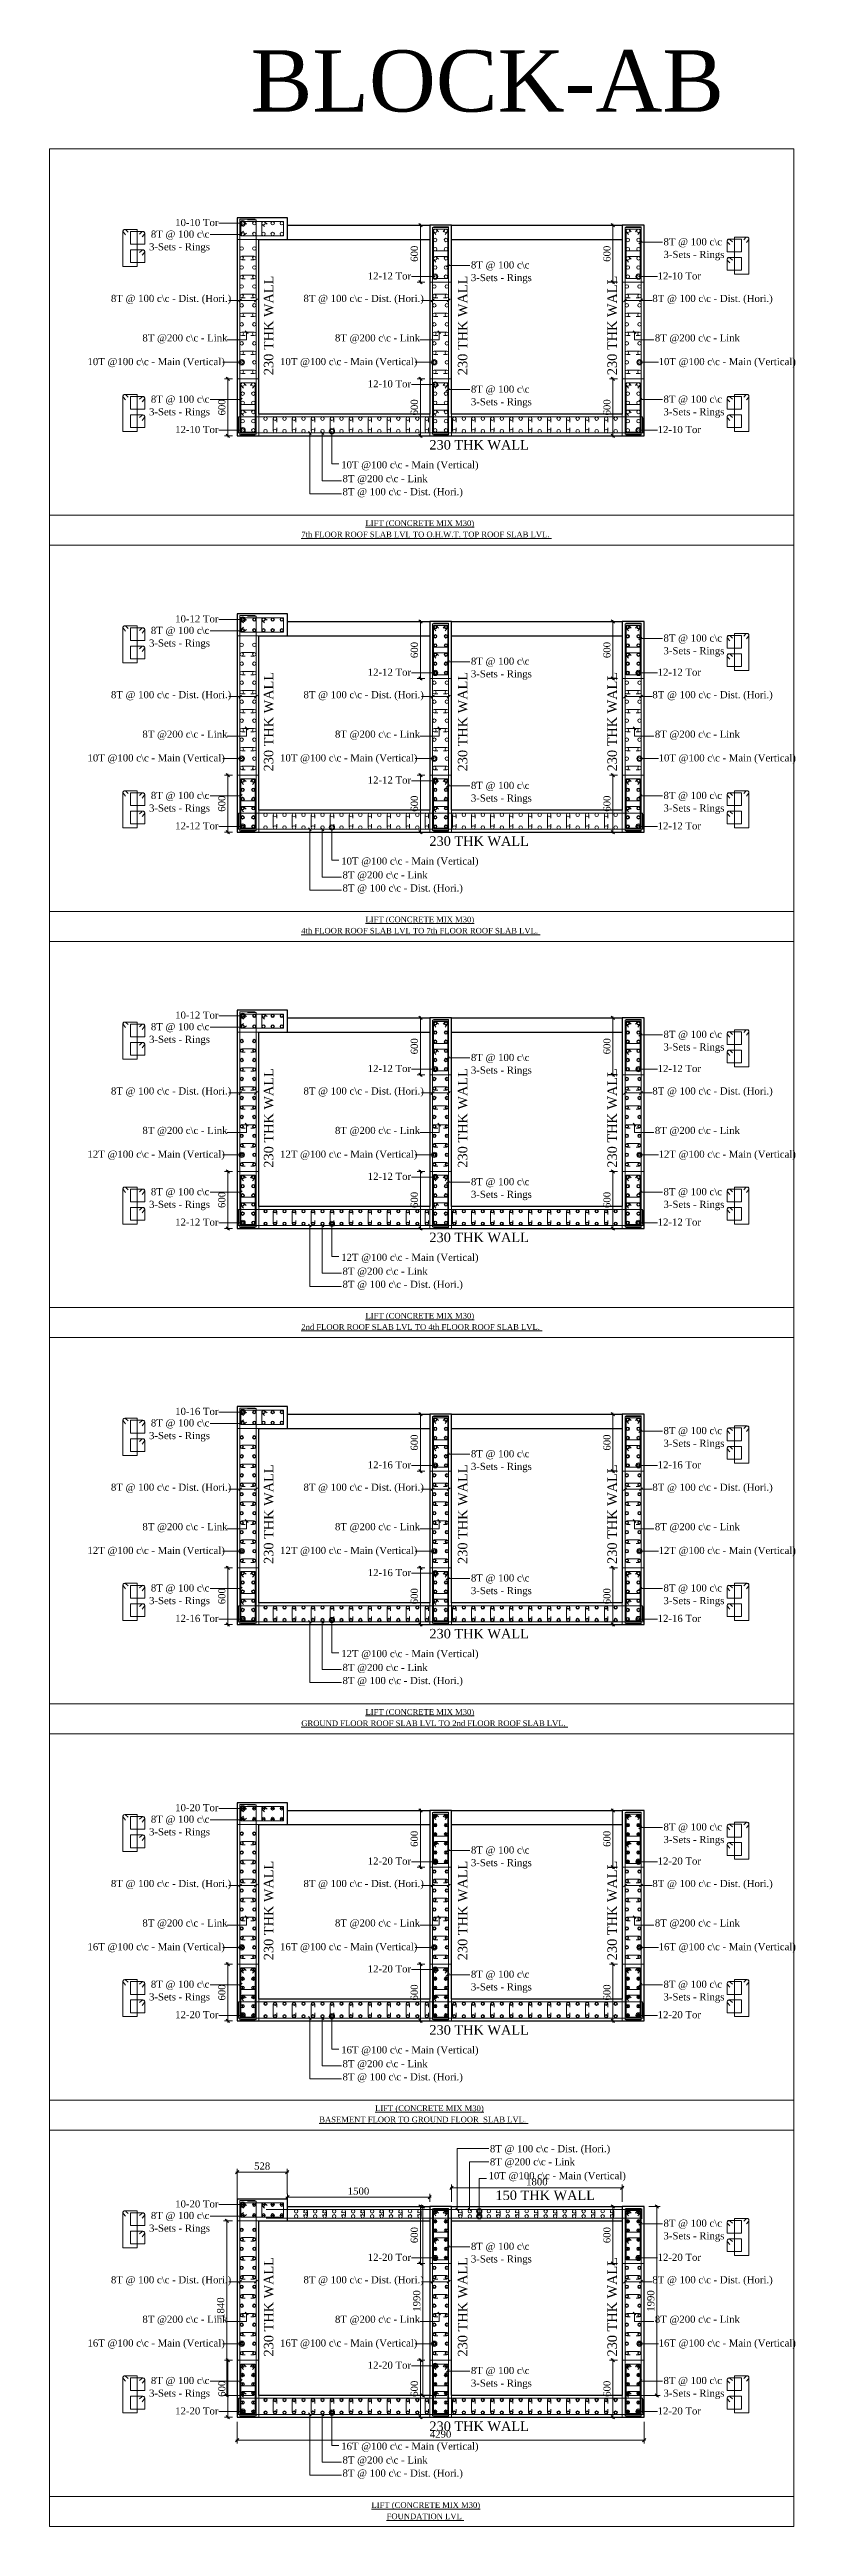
# Model space of a CAD drawing. Header units: metres. Extents: x 95882 to 260884, y 3603 to 81317.
# Drawn here: x 203308 to 211171, y 9093 to 35210 of the extents above; entities that cross this region are included whole.
import ezdxf
from ezdxf.enums import TextEntityAlignment as Align

# ---------------------------------------------------------------- set-up
doc = ezdxf.new("R2010")
doc.units = ezdxf.units.M
doc.header["$LTSCALE"] = 0.05
doc.header["$MEASUREMENT"] = 0
doc.layers.get('0').update_dxf_attribs({"linetype": 'CONTINUOUS', "lineweight": 0})
for name, color, linetype, lineweight in [('S-C3-UP TO TOP', 6, 'CONTINUOUS', 25), ('S-DIM-R', 7, 'CONTINUOUS', 9), ('S-SECTION', 5, 'CONTINUOUS', 5), ('S-SECTION MARK', 124, 'CONTINUOUS', 0), ('S-SHEET', 251, 'CONTINUOUS', 0), ('S-STEEL COL_DIA', 1, 'CONTINUOUS', 9), ('S-STEEL LINK', 1, 'CONTINUOUS', 0), ('S-STEEL RING', 1, 'CONTINUOUS', 9), ('S-TEXT', 7, 'CONTINUOUS', 0), ('S-TEXT COL', 7, 'CONTINUOUS', 20), ('S-TEXT COL.', 7, 'CONTINUOUS', 0), ('S-TEXT TITLE', 1, 'CONTINUOUS', 0)]:
    doc.layers.add(name, color=color, linetype=linetype, lineweight=lineweight)
doc.styles.add('S-ROMANS', font='times.ttf')
doc.styles.add('SHEET TEXT', font='times.ttf')
doc.styles.get("Standard").update_dxf_attribs({"font": 'times.ttf'})
doc.styles.add('TEXT', font='times.ttf')

msp = doc.modelspace()

# ---------------------------------------------------------------- texts
at = {"char_height": 75, "attachment_point": 5}
for s, insert in [('\\A1;528', (205549.2, 12892.6)), ('\\A1;1500', (206565, 12628.6)), ('\\A1;1800', (208445, 12726.9)), ('\\A1;4290', (207430, 10065))]:
    msp.add_mtext(s, dxfattribs=dict(at, insert=insert))
at = {"char_height": 75, "attachment_point": 5, "rotation": 90}
for s, insert in [('\\A1;1840', (205112, 11394.8)), ('\\A1;1990', (207178.7, 11469.8)), ('\\A1;1990', (209645.9, 11469.8))]:
    msp.add_mtext(s, dxfattribs=dict(at, insert=insert))
at = {"layer": 'S-DIM-R', "char_height": 75, "attachment_point": 5, "rotation": 90}
for insert in [(207153.6, 33057.2, 0.1), (209183.6, 33057.2, 0.1), (205123.6, 31437.2, 0.1), (207153.6, 31437.2, 0.1), (209183.6, 31437.2, 0.1), (207153.6, 28878.7, 0.1), (209183.6, 28878.7, 0.1), (205123.6, 27258.7, 0.1), (207153.6, 27258.7, 0.1), (209183.6, 27258.7, 0.1), (207153.6, 24700.2, 0.1), (209183.6, 24700.2, 0.1), (205123.6, 23080.2, 0.1), (207153.6, 23080.2, 0.1), (209183.6, 23080.2, 0.1), (207153.6, 20521.7, 0.1), (209183.6, 20521.7, 0.1), (205123.6, 18901.7, 0.1), (207153.6, 18901.7, 0.1), (209183.6, 18901.7, 0.1), (207153.6, 16343.3, 0.1), (209183.6, 16343.3, 0.1), (205123.6, 14723.3, 0.1), (207153.6, 14723.3, 0.1), (209183.6, 14723.3, 0.1), (207153.6, 12164.8, 0.1), (209183.6, 12164.8, 0.1), (205123.6, 10544.8, 0.1), (207153.6, 10544.8, 0.1), (209183.6, 10544.8, 0.1)]:
    msp.add_mtext('\\A1;600', dxfattribs=dict(at, insert=insert))
at = {"layer": 'S-TEXT', "color": 7, "style": 'TEXT'}
for s, p in [('8T @ 100 c\\c ', (204375.9, 33226.9, -0.1)), ('10-10 Tor ', (204632.5, 33348.8, 0)), ('8T @ 100 c\\c ', (209780, 33145.9, -0.1)), ('3-Sets - Rings', (204356.8, 33093.5, -0.1)), ('8T @ 100 c\\c ', (207750, 32902, -0.1)), ('3-Sets - Rings', (209780, 33012.5, -0.1)), ('12-12 Tor ', (206662.5, 32786, 0)), ('3-Sets - Rings', (207750, 32768.6, -0.1)), ('12-10 Tor ', (209718.5, 32786, -0.1)), ('8T @ 100 c\\c - Dist. (Hori.)', (203955, 32548.8, 0)), ('8T @ 100 c\\c - Dist. (Hori.)', (205985, 32548.8, 0)), ('8T @ 100 c\\c - Dist. (Hori.)', (209662.9, 32548.8, 0)), ('8T @200 c\\c - Link', (204286.9, 32132.6, 0)), ('8T @200 c\\c - Link', (206316.9, 32132.6, 0)), ('8T @200 c\\c - Link', (209688.7, 32132.6, 0)), ('10T @100 c\\c - Main (Vertical)', (203708, 31882.4, 0)), ('10T @100 c\\c - Main (Vertical)', (205738, 31882.4, 0)), ('10T @100 c\\c - Main (Vertical)', (209728.5, 31882.4, 0)), ('12-10 Tor ', (206662.5, 31648.8, 0)), ('8T @ 100 c\\c ', (207750, 31592.3, -0.1)), ('3-Sets - Rings', (204356.8, 31353.4, -0.1)), ('8T @ 100 c\\c ', (204375.9, 31486.8, -0.1)), ('3-Sets - Rings', (207750, 31458.9, -0.1)), ('8T @ 100 c\\c ', (209780, 31486.8, -0.1)), ('3-Sets - Rings', (209780, 31353.4, -0.1)), ('12-10 Tor ', (204632.5, 31166, 0)), ('12-10 Tor ', (209718.5, 31166, -0.1)), ('10T @100 c\\c - Main (Vertical)', (206382.5, 30794.6, 0)), ('8T @200 c\\c - Link', (206396.5, 30648.5, 0)), ('8T @ 100 c\\c - Dist. (Hori.)', (206396.5, 30510.5, 0)), ('3-Sets - Rings', (204356.8, 28915, -0.1)), ('8T @ 100 c\\c ', (204375.9, 29048.4, -0.1)), ('10-12 Tor ', (204632.5, 29170.3, 0)), ('8T @ 100 c\\c ', (209780, 28967.4, -0.1)), ('8T @ 100 c\\c ', (207750, 28723.5, -0.1)), ('3-Sets - Rings', (209780, 28834, -0.1)), ('12-12 Tor ', (206662.5, 28607.5, 0)), ('3-Sets - Rings', (207750, 28590.2, -0.1)), ('12-12 Tor ', (209718.5, 28607.5, -0.1)), ('8T @ 100 c\\c - Dist. (Hori.)', (203955, 28370.3, 0)), ('8T @ 100 c\\c - Dist. (Hori.)', (205985, 28370.3, 0)), ('8T @ 100 c\\c - Dist. (Hori.)', (209662.9, 28370.3, 0)), ('8T @200 c\\c - Link', (204286.9, 27954.2, 0)), ('8T @200 c\\c - Link', (206316.9, 27954.2, 0)), ('8T @200 c\\c - Link', (209688.7, 27954.2, 0)), ('10T @100 c\\c - Main (Vertical)', (203708, 27703.9, 0)), ('10T @100 c\\c - Main (Vertical)', (205738, 27703.9, 0)), ('10T @100 c\\c - Main (Vertical)', (209728.5, 27703.9, 0)), ('12-12 Tor ', (206662.5, 27470.3, 0)), ('8T @ 100 c\\c ', (207750, 27413.8, -0.1)), ('3-Sets - Rings', (204356.8, 27174.9, -0.1)), ('8T @ 100 c\\c ', (204375.9, 27308.3, -0.1)), ('3-Sets - Rings', (207750, 27280.4, -0.1)), ('8T @ 100 c\\c ', (209780, 27308.3, -0.1)), ('3-Sets - Rings', (209780, 27174.9, -0.1)), ('12-12 Tor ', (204632.5, 26987.5, 0)), ('12-12 Tor ', (209718.5, 26987.5, -0.1)), ('10T @100 c\\c - Main (Vertical)', (206382.5, 26616.1, 0)), ('8T @200 c\\c - Link', (206396.5, 26470, 0)), ('8T @ 100 c\\c - Dist. (Hori.)', (206396.5, 26332, 0)), ('3-Sets - Rings', (204356.8, 24736.5, -0.1)), ('8T @ 100 c\\c ', (204375.9, 24869.9, -0.1)), ('10-12 Tor ', (204632.5, 24991.9, 0)), ('8T @ 100 c\\c ', (209780, 24789, -0.1)), ('8T @ 100 c\\c ', (207750, 24545.1, -0.1)), ('3-Sets - Rings', (209780, 24655.6, -0.1)), ('12-12 Tor ', (206662.5, 24429, 0)), ('3-Sets - Rings', (207750, 24411.7, -0.1)), ('12-12 Tor ', (209718.5, 24429, -0.1)), ('8T @ 100 c\\c - Dist. (Hori.)', (203955, 24191.8, 0)), ('8T @ 100 c\\c - Dist. (Hori.)', (205985, 24191.8, 0)), ('8T @ 100 c\\c - Dist. (Hori.)', (209662.9, 24191.8, 0)), ('8T @200 c\\c - Link', (204286.9, 23775.7, 0)), ('8T @200 c\\c - Link', (206316.9, 23775.7, 0)), ('8T @200 c\\c - Link', (209688.7, 23775.7, 0)), ('12T @100 c\\c - Main (Vertical)', (203708, 23525.5, 0)), ('12T @100 c\\c - Main (Vertical)', (205738, 23525.5, 0)), ('12T @100 c\\c - Main (Vertical)', (209728.5, 23525.5, 0)), ('12-12 Tor ', (206662.5, 23291.9, 0)), ('8T @ 100 c\\c ', (207750, 23235.3, -0.1)), ('3-Sets - Rings', (204356.8, 22996.4, -0.1)), ('8T @ 100 c\\c ', (204375.9, 23129.8, -0.1)), ('3-Sets - Rings', (207750, 23101.9, -0.1)), ('8T @ 100 c\\c ', (209780, 23129.8, -0.1)), ('3-Sets - Rings', (209780, 22996.4, -0.1)), ('12-12 Tor ', (204632.5, 22809, 0)), ('12-12 Tor ', (209718.5, 22809, -0.1)), ('12T @100 c\\c - Main (Vertical)', (206382.5, 22437.6, 0)), ('8T @200 c\\c - Link', (206396.5, 22291.5, 0)), ('8T @ 100 c\\c - Dist. (Hori.)', (206396.5, 22153.5, 0)), ('3-Sets - Rings', (204356.8, 20558, -0.1)), ('8T @ 100 c\\c ', (204375.9, 20691.4, -0.1)), ('10-16 Tor ', (204632.5, 20813.4, 0)), ('8T @ 100 c\\c ', (209780, 20610.5, -0.1)), ('8T @ 100 c\\c ', (207750, 20366.6, -0.1)), ('3-Sets - Rings', (209780, 20477.1, -0.1)), ('12-16 Tor ', (206662.5, 20250.5, 0)), ('3-Sets - Rings', (207750, 20233.2, -0.1)), ('12-16 Tor ', (209718.5, 20250.5, -0.1)), ('8T @ 100 c\\c - Dist. (Hori.)', (203955, 20013.3, 0)), ('8T @ 100 c\\c - Dist. (Hori.)', (205985, 20013.3, 0)), ('8T @ 100 c\\c - Dist. (Hori.)', (209662.9, 20013.3, 0)), ('8T @200 c\\c - Link', (204286.9, 19597.2, 0)), ('8T @200 c\\c - Link', (206316.9, 19597.2, 0)), ('8T @200 c\\c - Link', (209688.7, 19597.2, 0)), ('12T @100 c\\c - Main (Vertical)', (203708, 19347, 0)), ('12T @100 c\\c - Main (Vertical)', (205738, 19347, 0)), ('12T @100 c\\c - Main (Vertical)', (209728.5, 19347, 0)), ('12-16 Tor ', (206662.5, 19113.4, 0)), ('8T @ 100 c\\c ', (207750, 19056.8, -0.1)), ('3-Sets - Rings', (204356.8, 18817.9, -0.1)), ('8T @ 100 c\\c ', (204375.9, 18951.3, -0.1)), ('3-Sets - Rings', (207750, 18923.4, -0.1)), ('8T @ 100 c\\c ', (209780, 18951.3, -0.1)), ('3-Sets - Rings', (209780, 18817.9, -0.1)), ('12-16 Tor ', (204632.5, 18630.5, 0)), ('12-16 Tor ', (209718.5, 18630.5, -0.1)), ('12T @100 c\\c - Main (Vertical)', (206382.5, 18259.1, 0)), ('8T @200 c\\c - Link', (206396.5, 18113.1, 0)), ('8T @ 100 c\\c - Dist. (Hori.)', (206396.5, 17975, 0)), ('3-Sets - Rings', (204356.8, 16379.5, -0.1)), ('8T @ 100 c\\c ', (204375.9, 16512.9, -0.1)), ('10-20 Tor ', (204632.5, 16634.9, 0)), ('8T @ 100 c\\c ', (209780, 16432, -0.1)), ('8T @ 100 c\\c ', (207750, 16188.1, -0.1)), ('3-Sets - Rings', (209780, 16298.6, -0.1)), ('12-20 Tor ', (206662.5, 16072, 0)), ('3-Sets - Rings', (207750, 16054.7, -0.1)), ('12-20 Tor ', (209718.5, 16072, -0.1)), ('8T @ 100 c\\c - Dist. (Hori.)', (203955, 15834.8, 0)), ('8T @ 100 c\\c - Dist. (Hori.)', (205985, 15834.8, 0)), ('8T @ 100 c\\c - Dist. (Hori.)', (209662.9, 15834.8, 0)), ('8T @200 c\\c - Link', (204286.9, 15418.7, 0)), ('8T @200 c\\c - Link', (206316.9, 15418.7, 0)), ('8T @200 c\\c - Link', (209688.7, 15418.7, 0)), ('16T @100 c\\c - Main (Vertical)', (203708, 15168.5, 0)), ('16T @100 c\\c - Main (Vertical)', (205738, 15168.5, 0)), ('16T @100 c\\c - Main (Vertical)', (209728.5, 15168.5, 0)), ('12-20 Tor ', (206662.5, 14934.9, 0)), ('8T @ 100 c\\c ', (207750, 14878.3, -0.1)), ('3-Sets - Rings', (204356.8, 14639.4, -0.1)), ('8T @ 100 c\\c ', (204375.9, 14772.8, -0.1)), ('3-Sets - Rings', (207750, 14744.9, -0.1)), ('8T @ 100 c\\c ', (209780, 14772.8, -0.1)), ('3-Sets - Rings', (209780, 14639.4, -0.1)), ('12-20 Tor ', (204632.5, 14452, 0)), ('12-20 Tor ', (209718.5, 14452, -0.1)), ('16T @100 c\\c - Main (Vertical)', (206382.5, 14080.6, 0)), ('8T @200 c\\c - Link', (206396.5, 13934.6, 0)), ('8T @ 100 c\\c - Dist. (Hori.)', (206396.5, 13796.5, 0)), ('8T @ 100 c\\c - Dist. (Hori.)', (207949.7, 13038.7, 0)), ('10T @100 c\\c - Main (Vertical)', (207935.8, 12754.6, 0)), ('8T @200 c\\c - Link', (207949.7, 12900.6, 0)), ('3-Sets - Rings', (204356.8, 12201, -0.1)), ('8T @ 100 c\\c ', (204375.9, 12334.4, -0.1)), ('10-20 Tor ', (204632.5, 12456.4, 0)), ('8T @ 100 c\\c ', (209780, 12253.5, -0.1)), ('8T @ 100 c\\c ', (207750, 12009.6, -0.1)), ('3-Sets - Rings', (209780, 12120.1, -0.1)), ('12-20 Tor ', (206662.5, 11893.5, 0)), ('3-Sets - Rings', (207750, 11876.2, -0.1)), ('12-20 Tor ', (209718.5, 11893.5, -0.1)), ('8T @ 100 c\\c - Dist. (Hori.)', (203955, 11656.3, 0)), ('8T @ 100 c\\c - Dist. (Hori.)', (205985, 11656.3, 0)), ('8T @ 100 c\\c - Dist. (Hori.)', (209662.9, 11656.3, 0)), ('8T @200 c\\c - Link', (204286.9, 11240.2, 0)), ('8T @200 c\\c - Link', (206316.9, 11240.2, 0)), ('8T @200 c\\c - Link', (209688.7, 11240.2, 0)), ('16T @100 c\\c - Main (Vertical)', (203708, 10990, 0)), ('16T @100 c\\c - Main (Vertical)', (205738, 10990, 0)), ('16T @100 c\\c - Main (Vertical)', (209728.5, 10990, 0)), ('12-20 Tor ', (206662.5, 10756.4, 0)), ('8T @ 100 c\\c ', (207750, 10699.8, -0.1)), ('3-Sets - Rings', (204356.8, 10460.9, -0.1)), ('8T @ 100 c\\c ', (204375.9, 10594.3, -0.1)), ('3-Sets - Rings', (207750, 10566.4, -0.1)), ('8T @ 100 c\\c ', (209780, 10594.3, -0.1)), ('3-Sets - Rings', (209780, 10460.9, -0.1)), ('12-20 Tor ', (204632.5, 10273.5, 0)), ('12-20 Tor ', (209718.5, 10273.5, -0.1)), ('16T @100 c\\c - Main (Vertical)', (206382.5, 9902.1, 0)), ('8T @200 c\\c - Link', (206396.5, 9756.1, 0)), ('8T @ 100 c\\c - Dist. (Hori.)', (206396.5, 9618, 0))]:
    msp.add_text(s, height=75, dxfattribs=at).set_placement(p)
at = {"layer": 'S-TEXT COL', "color": 1, "style": 'S-ROMANS'}
msp.add_text('BLOCK-AB', height=646.36, dxfattribs=at).set_placement((205427.6, 34556.8, 0.1))
at = {"layer": 'S-TEXT COL.', "color": 9, "style": 'SHEET TEXT'}
for p in [(205667, 32301.5, -0.1), (207712.1, 32301.5, -0.1), (209289.1, 32301.5, -0.1), (205667, 28123.1, -0.1), (207712.1, 28123.1, -0.1), (209289.1, 28123.1, -0.1), (205667, 23944.6, -0.1), (207712.1, 23944.6, -0.1), (209289.1, 23944.6, -0.1), (205667, 19766.1, -0.1), (207712.1, 19766.1, -0.1), (209289.1, 19766.1, -0.1), (205667, 15587.6, -0.1), (207712.1, 15587.6, -0.1), (209289.1, 15587.6, -0.1), (205667, 11409.1, -0.1), (207712.1, 11409.1, -0.1), (209289.1, 11409.1, -0.1)]:
    msp.add_text('230 THK WALL', height=100, rotation=90, dxfattribs=at).set_placement(p, align=Align.CENTER)
for s, p in [('230 THK WALL', (207836.2, 30992.4, -0.1)), ('230 THK WALL', (207836.2, 26813.9, -0.1)), ('230 THK WALL', (207836.2, 22635.4, -0.1)), ('230 THK WALL', (207836.2, 18456.9, -0.1)), ('230 THK WALL', (207836.2, 14278.4, -0.1)), ('150 THK WALL', (208533.1, 12534.7, -0.1)), ('230 THK WALL', (207836.2, 10099.9, -0.1))]:
    msp.add_text(s, height=100, dxfattribs=at).set_placement(p, align=Align.CENTER)
at = {"layer": 'S-TEXT TITLE', "style": 'TEXT'}
for s, p in [('%%U7th FLOOR ROOF SLAB LVL TO O.H.W.T. TOP ROOF SLAB LVL. ', (205961.8, 30067.4, -0.1)), ('%%ULIFT (CONCRETE MIX M30)', (206638.8, 30186.1, -0.1)), ('%%U4th FLOOR ROOF SLAB LVL TO 7th FLOOR ROOF SLAB LVL. ', (205961.8, 25888.9, -0.1)), ('%%ULIFT (CONCRETE MIX M30)', (206638.8, 26007.6, -0.1)), ('%%U2nd FLOOR ROOF SLAB LVL TO 4th FLOOR ROOF SLAB LVL. ', (205961.8, 21710.4, -0.1)), ('%%ULIFT (CONCRETE MIX M30)', (206638.8, 21829.1, -0.1)), ('%%UGROUND FLOOR ROOF SLAB LVL TO 2nd FLOOR ROOF SLAB LVL. ', (205961.8, 17531.9, -0.1)), ('%%ULIFT (CONCRETE MIX M30)', (206638.8, 17650.7, -0.1)), ('%%UBASEMENT FLOOR TO GROUND FLOOR  SLAB LVL. ', (206151.3, 13353.4, -0.1)), ('%%ULIFT (CONCRETE MIX M30)', (206739.6, 13472.2, -0.1)), ('%%ULIFT (CONCRETE MIX M30)', (206701.7, 9288.7, -0.1)), ('%%UFOUNDATION LVL ', (206860.9, 9169.2, -0.1))]:
    msp.add_text(s, height=60, dxfattribs=at).set_placement(p)

# ---------------------------------------------------------------- blocks, each defined once
blk = doc.blocks.new('_Oblique')
at = {"color": 0, "linetype": 'ByBlock', "lineweight": -2}
blk.add_line((-0.5, -0.5), (0.5, 0.5), dxfattribs=at)
blk = doc.blocks.new('_Origin')
at = {"color": 0, "linetype": 'ByBlock', "lineweight": -2}
blk.add_line((0, 0), (-1, 0), dxfattribs=at)
blk.add_circle((0, 0), 0.5, dxfattribs=at)

# ---------------------------------------------------------------- hatches: boundary and pattern name
at = {"layer": 'S-STEEL COL_DIA'}
h = msp.add_hatch(color=256, dxfattribs=at)
h.dxf.hatch_style = 1
h.paths.add_polyline_path([(205343.4, 20824.8, 1), (205343.4, 20861.7, 1)])
h.paths.add_polyline_path([(205343.4, 20856.3, -1), (205343.4, 20830.3, -1)], flags=16)
h = msp.add_hatch(color=256, dxfattribs=at)
h.dxf.hatch_style = 1
h.paths.add_polyline_path([(205343.4, 20748.7, -1), (205343.4, 20711.7, -1)])
h.paths.add_polyline_path([(205343.4, 20717.2, 1), (205343.4, 20743.2, 1)], flags=16)
h = msp.add_hatch(color=256, dxfattribs=at)
h.dxf.hatch_style = 1
h.paths.add_polyline_path([(205466.6, 20824.8, 1), (205466.6, 20861.7, 1)])
h.paths.add_polyline_path([(205466.6, 20856.3, -1), (205466.6, 20830.3, -1)], flags=16)
h = msp.add_hatch(color=256, dxfattribs=at)
h.dxf.hatch_style = 1
h.paths.add_polyline_path([(205466.6, 20748.7, -1), (205466.6, 20711.7, -1)])
h.paths.add_polyline_path([(205466.6, 20717.2, 1), (205466.6, 20743.2, 1)], flags=16)
h = msp.add_hatch(color=256, dxfattribs=at)
h.dxf.hatch_style = 1
h.paths.add_polyline_path([(205563.2, 20824.8, 1), (205563.2, 20861.7, 1)])
h.paths.add_polyline_path([(205563.2, 20856.3, -1), (205563.2, 20830.3, -1)], flags=16)
h = msp.add_hatch(color=256, dxfattribs=at)
h.dxf.hatch_style = 1
h.paths.add_polyline_path([(205563.2, 20748.7, -1), (205563.2, 20711.7, -1)])
h.paths.add_polyline_path([(205563.2, 20717.2, 1), (205563.2, 20743.2, 1)], flags=16)
h = msp.add_hatch(color=256, dxfattribs=at)
h.dxf.hatch_style = 1
h.paths.add_polyline_path([(205659.7, 20824.8, 1), (205659.7, 20861.7, 1)])
h.paths.add_polyline_path([(205659.7, 20856.3, -1), (205659.7, 20830.3, -1)], flags=16)
h = msp.add_hatch(color=256, dxfattribs=at)
h.dxf.hatch_style = 1
h.paths.add_polyline_path([(205659.7, 20748.7, -1), (205659.7, 20711.7, -1)])
h.paths.add_polyline_path([(205659.7, 20717.2, 1), (205659.7, 20743.2, 1)], flags=16)
h = msp.add_hatch(color=256, dxfattribs=at)
h.dxf.hatch_style = 1
h.paths.add_polyline_path([(205756.3, 20824.8, 1), (205756.3, 20861.7, 1)])
h.paths.add_polyline_path([(205756.3, 20856.3, -1), (205756.3, 20830.3, -1)], flags=16)
h = msp.add_hatch(color=256, dxfattribs=at)
h.dxf.hatch_style = 1
h.paths.add_polyline_path([(205756.3, 20748.7, -1), (205756.3, 20711.7, -1)])
h.paths.add_polyline_path([(205756.3, 20717.2, 1), (205756.3, 20743.2, 1)], flags=16)
h = msp.add_hatch(color=256, dxfattribs=at)
h.dxf.hatch_style = 1
h.paths.add_polyline_path([(207391.9, 20763.3, -1), (207355, 20763.3, -1)])
h.paths.add_polyline_path([(207360.4, 20763.3, 1), (207386.5, 20763.3, 1)], flags=16)
h = msp.add_hatch(color=256, dxfattribs=at)
h.dxf.hatch_style = 1
h.paths.add_polyline_path([(207391.9, 20666.7, -1), (207355, 20666.7, -1)])
h.paths.add_polyline_path([(207360.4, 20666.7, 1), (207386.5, 20666.7, 1)], flags=16)
h = msp.add_hatch(color=256, dxfattribs=at)
h.dxf.hatch_style = 1
h.paths.add_polyline_path([(207468.1, 20763.3, 1), (207505, 20763.3, 1)])
h.paths.add_polyline_path([(207499.6, 20763.3, -1), (207473.5, 20763.3, -1)], flags=16)
h = msp.add_hatch(color=256, dxfattribs=at)
h.dxf.hatch_style = 1
h.paths.add_polyline_path([(207468.1, 20666.7, 1), (207505, 20666.7, 1)])
h.paths.add_polyline_path([(207499.6, 20666.7, -1), (207473.5, 20666.7, -1)], flags=16)
h = msp.add_hatch(color=256, dxfattribs=at)
h.dxf.hatch_style = 1
h.paths.add_polyline_path([(209421.9, 20763.3, -1), (209385, 20763.3, -1)])
h.paths.add_polyline_path([(209390.4, 20763.3, 1), (209416.5, 20763.3, 1)], flags=16)
h = msp.add_hatch(color=256, dxfattribs=at)
h.dxf.hatch_style = 1
h.paths.add_polyline_path([(209421.9, 20666.7, -1), (209385, 20666.7, -1)])
h.paths.add_polyline_path([(209390.4, 20666.7, 1), (209416.5, 20666.7, 1)], flags=16)
h = msp.add_hatch(color=256, dxfattribs=at)
h.dxf.hatch_style = 1
h.paths.add_polyline_path([(209498.1, 20763.3, 1), (209535, 20763.3, 1)])
h.paths.add_polyline_path([(209529.6, 20763.3, -1), (209503.5, 20763.3, -1)], flags=16)
h = msp.add_hatch(color=256, dxfattribs=at)
h.dxf.hatch_style = 1
h.paths.add_polyline_path([(209498.1, 20666.7, 1), (209535, 20666.7, 1)])
h.paths.add_polyline_path([(209529.6, 20666.7, -1), (209503.5, 20666.7, -1)], flags=16)
h = msp.add_hatch(color=256, dxfattribs=at)
h.dxf.hatch_style = 1
h.paths.add_polyline_path([(207391.9, 20570.2, -1), (207355, 20570.2, -1)])
h.paths.add_polyline_path([(207360.4, 20570.2, 1), (207386.5, 20570.2, 1)], flags=16)
h = msp.add_hatch(color=256, dxfattribs=at)
h.dxf.hatch_style = 1
h.paths.add_polyline_path([(207391.9, 20473.6, -1), (207355, 20473.6, -1)])
h.paths.add_polyline_path([(207360.4, 20473.6, 1), (207386.5, 20473.6, 1)], flags=16)
h = msp.add_hatch(color=256, dxfattribs=at)
h.dxf.hatch_style = 1
h.paths.add_polyline_path([(207391.9, 20377, -1), (207355, 20377, -1)])
h.paths.add_polyline_path([(207360.4, 20377, 1), (207386.5, 20377, 1)], flags=16)
h = msp.add_hatch(color=256, dxfattribs=at)
h.dxf.hatch_style = 1
h.paths.add_polyline_path([(207468.1, 20570.2, 1), (207505, 20570.2, 1)])
h.paths.add_polyline_path([(207499.6, 20570.2, -1), (207473.5, 20570.2, -1)], flags=16)
h = msp.add_hatch(color=256, dxfattribs=at)
h.dxf.hatch_style = 1
h.paths.add_polyline_path([(207468.1, 20473.6, 1), (207505, 20473.6, 1)])
h.paths.add_polyline_path([(207499.6, 20473.6, -1), (207473.5, 20473.6, -1)], flags=16)
h = msp.add_hatch(color=256, dxfattribs=at)
h.dxf.hatch_style = 1
h.paths.add_polyline_path([(207468.1, 20377, 1), (207505, 20377, 1)])
h.paths.add_polyline_path([(207499.6, 20377, -1), (207473.5, 20377, -1)], flags=16)
h = msp.add_hatch(color=256, dxfattribs=at)
h.dxf.hatch_style = 1
h.paths.add_polyline_path([(209421.9, 20570.2, -1), (209385, 20570.2, -1)])
h.paths.add_polyline_path([(209390.4, 20570.2, 1), (209416.5, 20570.2, 1)], flags=16)
h = msp.add_hatch(color=256, dxfattribs=at)
h.dxf.hatch_style = 1
h.paths.add_polyline_path([(209421.9, 20473.6, -1), (209385, 20473.6, -1)])
h.paths.add_polyline_path([(209390.4, 20473.6, 1), (209416.5, 20473.6, 1)], flags=16)
h = msp.add_hatch(color=256, dxfattribs=at)
h.dxf.hatch_style = 1
h.paths.add_polyline_path([(209421.9, 20377, -1), (209385, 20377, -1)])
h.paths.add_polyline_path([(209390.4, 20377, 1), (209416.5, 20377, 1)], flags=16)
h = msp.add_hatch(color=256, dxfattribs=at)
h.dxf.hatch_style = 1
h.paths.add_polyline_path([(209498.1, 20570.2, 1), (209535, 20570.2, 1)])
h.paths.add_polyline_path([(209529.6, 20570.2, -1), (209503.5, 20570.2, -1)], flags=16)
h = msp.add_hatch(color=256, dxfattribs=at)
h.dxf.hatch_style = 1
h.paths.add_polyline_path([(209498.1, 20473.6, 1), (209535, 20473.6, 1)])
h.paths.add_polyline_path([(209529.6, 20473.6, -1), (209503.5, 20473.6, -1)], flags=16)
h = msp.add_hatch(color=256, dxfattribs=at)
h.dxf.hatch_style = 1
h.paths.add_polyline_path([(209498.1, 20377, 1), (209535, 20377, 1)])
h.paths.add_polyline_path([(209529.6, 20377, -1), (209503.5, 20377, -1)], flags=16)
h = msp.add_hatch(color=256, dxfattribs=at)
h.dxf.hatch_style = 1
h.paths.add_polyline_path([(207391.9, 20280.4, -1), (207355, 20280.4, -1)])
h.paths.add_polyline_path([(207360.4, 20280.4, 1), (207386.5, 20280.4, 1)], flags=16)
h = msp.add_hatch(color=256, dxfattribs=at)
h.dxf.hatch_style = 1
h.paths.add_polyline_path([(207468.1, 20280.4, 1), (207505, 20280.4, 1)])
h.paths.add_polyline_path([(207499.6, 20280.4, -1), (207473.5, 20280.4, -1)], flags=16)
h = msp.add_hatch(color=256, dxfattribs=at)
h.dxf.hatch_style = 1
h.paths.add_polyline_path([(209421.9, 20280.4, -1), (209385, 20280.4, -1)])
h.paths.add_polyline_path([(209390.4, 20280.4, 1), (209416.5, 20280.4, 1)], flags=16)
h = msp.add_hatch(color=256, dxfattribs=at)
h.dxf.hatch_style = 1
h.paths.add_polyline_path([(209498.1, 20280.4, 1), (209535, 20280.4, 1)])
h.paths.add_polyline_path([(209529.6, 20280.4, -1), (209503.5, 20280.4, -1)], flags=16)
h = msp.add_hatch(color=256, dxfattribs=at)
h.dxf.hatch_style = 1
h.paths.add_polyline_path([(205361.9, 19143.3, -1), (205325, 19143.3, -1)])
h.paths.add_polyline_path([(205330.4, 19143.3, 1), (205356.5, 19143.3, 1)], flags=16)
h = msp.add_hatch(color=256, dxfattribs=at)
h.dxf.hatch_style = 1
h.paths.add_polyline_path([(205438.1, 19143.3, 1), (205475, 19143.3, 1)])
h.paths.add_polyline_path([(205469.6, 19143.3, -1), (205443.5, 19143.3, -1)], flags=16)
h = msp.add_hatch(color=256, dxfattribs=at)
h.dxf.hatch_style = 1
h.paths.add_polyline_path([(207391.9, 19143.3, -1), (207355, 19143.3, -1)])
h.paths.add_polyline_path([(207360.4, 19143.3, 1), (207386.5, 19143.3, 1)], flags=16)
h = msp.add_hatch(color=256, dxfattribs=at)
h.dxf.hatch_style = 1
h.paths.add_polyline_path([(207468.1, 19143.3, 1), (207505, 19143.3, 1)])
h.paths.add_polyline_path([(207499.6, 19143.3, -1), (207473.5, 19143.3, -1)], flags=16)
h = msp.add_hatch(color=256, dxfattribs=at)
h.dxf.hatch_style = 1
h.paths.add_polyline_path([(209421.9, 19143.3, -1), (209385, 19143.3, -1)])
h.paths.add_polyline_path([(209390.4, 19143.3, 1), (209416.5, 19143.3, 1)], flags=16)
h = msp.add_hatch(color=256, dxfattribs=at)
h.dxf.hatch_style = 1
h.paths.add_polyline_path([(209498.1, 19143.3, 1), (209535, 19143.3, 1)])
h.paths.add_polyline_path([(209529.6, 19143.3, -1), (209503.5, 19143.3, -1)], flags=16)
h = msp.add_hatch(color=256, dxfattribs=at)
h.dxf.hatch_style = 1
h.paths.add_polyline_path([(205361.9, 19046.7, -1), (205325, 19046.7, -1)])
h.paths.add_polyline_path([(205330.4, 19046.7, 1), (205356.5, 19046.7, 1)], flags=16)
h = msp.add_hatch(color=256, dxfattribs=at)
h.dxf.hatch_style = 1
h.paths.add_polyline_path([(205361.9, 18950.1, -1), (205325, 18950.1, -1)])
h.paths.add_polyline_path([(205330.4, 18950.1, 1), (205356.5, 18950.1, 1)], flags=16)
h = msp.add_hatch(color=256, dxfattribs=at)
h.dxf.hatch_style = 1
h.paths.add_polyline_path([(205361.9, 18853.6, -1), (205325, 18853.6, -1)])
h.paths.add_polyline_path([(205330.4, 18853.6, 1), (205356.5, 18853.6, 1)], flags=16)
h = msp.add_hatch(color=256, dxfattribs=at)
h.dxf.hatch_style = 1
h.paths.add_polyline_path([(205438.1, 19046.7, 1), (205475, 19046.7, 1)])
h.paths.add_polyline_path([(205469.6, 19046.7, -1), (205443.5, 19046.7, -1)], flags=16)
h = msp.add_hatch(color=256, dxfattribs=at)
h.dxf.hatch_style = 1
h.paths.add_polyline_path([(205438.1, 18950.1, 1), (205475, 18950.1, 1)])
h.paths.add_polyline_path([(205469.6, 18950.1, -1), (205443.5, 18950.1, -1)], flags=16)
h = msp.add_hatch(color=256, dxfattribs=at)
h.dxf.hatch_style = 1
h.paths.add_polyline_path([(205438.1, 18853.6, 1), (205475, 18853.6, 1)])
h.paths.add_polyline_path([(205469.6, 18853.6, -1), (205443.5, 18853.6, -1)], flags=16)
h = msp.add_hatch(color=256, dxfattribs=at)
h.dxf.hatch_style = 1
h.paths.add_polyline_path([(207391.9, 19046.7, -1), (207355, 19046.7, -1)])
h.paths.add_polyline_path([(207360.4, 19046.7, 1), (207386.5, 19046.7, 1)], flags=16)
h = msp.add_hatch(color=256, dxfattribs=at)
h.dxf.hatch_style = 1
h.paths.add_polyline_path([(207391.9, 18950.1, -1), (207355, 18950.1, -1)])
h.paths.add_polyline_path([(207360.4, 18950.1, 1), (207386.5, 18950.1, 1)], flags=16)
h = msp.add_hatch(color=256, dxfattribs=at)
h.dxf.hatch_style = 1
h.paths.add_polyline_path([(207391.9, 18853.6, -1), (207355, 18853.6, -1)])
h.paths.add_polyline_path([(207360.4, 18853.6, 1), (207386.5, 18853.6, 1)], flags=16)
h = msp.add_hatch(color=256, dxfattribs=at)
h.dxf.hatch_style = 1
h.paths.add_polyline_path([(207468.1, 19046.7, 1), (207505, 19046.7, 1)])
h.paths.add_polyline_path([(207499.6, 19046.7, -1), (207473.5, 19046.7, -1)], flags=16)
h = msp.add_hatch(color=256, dxfattribs=at)
h.dxf.hatch_style = 1
h.paths.add_polyline_path([(207468.1, 18950.1, 1), (207505, 18950.1, 1)])
h.paths.add_polyline_path([(207499.6, 18950.1, -1), (207473.5, 18950.1, -1)], flags=16)
h = msp.add_hatch(color=256, dxfattribs=at)
h.dxf.hatch_style = 1
h.paths.add_polyline_path([(207468.1, 18853.6, 1), (207505, 18853.6, 1)])
h.paths.add_polyline_path([(207499.6, 18853.6, -1), (207473.5, 18853.6, -1)], flags=16)
h = msp.add_hatch(color=256, dxfattribs=at)
h.dxf.hatch_style = 1
h.paths.add_polyline_path([(209421.9, 19046.7, -1), (209385, 19046.7, -1)])
h.paths.add_polyline_path([(209390.4, 19046.7, 1), (209416.5, 19046.7, 1)], flags=16)
h = msp.add_hatch(color=256, dxfattribs=at)
h.dxf.hatch_style = 1
h.paths.add_polyline_path([(209421.9, 18950.1, -1), (209385, 18950.1, -1)])
h.paths.add_polyline_path([(209390.4, 18950.1, 1), (209416.5, 18950.1, 1)], flags=16)
h = msp.add_hatch(color=256, dxfattribs=at)
h.dxf.hatch_style = 1
h.paths.add_polyline_path([(209421.9, 18853.6, -1), (209385, 18853.6, -1)])
h.paths.add_polyline_path([(209390.4, 18853.6, 1), (209416.5, 18853.6, 1)], flags=16)
h = msp.add_hatch(color=256, dxfattribs=at)
h.dxf.hatch_style = 1
h.paths.add_polyline_path([(209498.1, 19046.7, 1), (209535, 19046.7, 1)])
h.paths.add_polyline_path([(209529.6, 19046.7, -1), (209503.5, 19046.7, -1)], flags=16)
h = msp.add_hatch(color=256, dxfattribs=at)
h.dxf.hatch_style = 1
h.paths.add_polyline_path([(209498.1, 18950.1, 1), (209535, 18950.1, 1)])
h.paths.add_polyline_path([(209529.6, 18950.1, -1), (209503.5, 18950.1, -1)], flags=16)
h = msp.add_hatch(color=256, dxfattribs=at)
h.dxf.hatch_style = 1
h.paths.add_polyline_path([(209498.1, 18853.6, 1), (209535, 18853.6, 1)])
h.paths.add_polyline_path([(209529.6, 18853.6, -1), (209503.5, 18853.6, -1)], flags=16)
h = msp.add_hatch(color=256, dxfattribs=at)
h.dxf.hatch_style = 1
h.paths.add_polyline_path([(205361.9, 18757, -1), (205325, 18757, -1)])
h.paths.add_polyline_path([(205330.4, 18757, 1), (205356.5, 18757, 1)], flags=16)
h = msp.add_hatch(color=256, dxfattribs=at)
h.dxf.hatch_style = 1
h.paths.add_polyline_path([(205361.9, 18660.4, -1), (205325, 18660.4, -1)])
h.paths.add_polyline_path([(205330.4, 18660.4, 1), (205356.5, 18660.4, 1)], flags=16)
h = msp.add_hatch(color=256, dxfattribs=at)
h.dxf.hatch_style = 1
h.paths.add_polyline_path([(205438.1, 18757, 1), (205475, 18757, 1)])
h.paths.add_polyline_path([(205469.6, 18757, -1), (205443.5, 18757, -1)], flags=16)
h = msp.add_hatch(color=256, dxfattribs=at)
h.dxf.hatch_style = 1
h.paths.add_polyline_path([(205438.1, 18660.4, 1), (205475, 18660.4, 1)])
h.paths.add_polyline_path([(205469.6, 18660.4, -1), (205443.5, 18660.4, -1)], flags=16)
h = msp.add_hatch(color=256, dxfattribs=at)
h.dxf.hatch_style = 1
h.paths.add_polyline_path([(207391.9, 18757, -1), (207355, 18757, -1)])
h.paths.add_polyline_path([(207360.4, 18757, 1), (207386.5, 18757, 1)], flags=16)
h = msp.add_hatch(color=256, dxfattribs=at)
h.dxf.hatch_style = 1
h.paths.add_polyline_path([(207391.9, 18660.4, -1), (207355, 18660.4, -1)])
h.paths.add_polyline_path([(207360.4, 18660.4, 1), (207386.5, 18660.4, 1)], flags=16)
h = msp.add_hatch(color=256, dxfattribs=at)
h.dxf.hatch_style = 1
h.paths.add_polyline_path([(207468.1, 18757, 1), (207505, 18757, 1)])
h.paths.add_polyline_path([(207499.6, 18757, -1), (207473.5, 18757, -1)], flags=16)
h = msp.add_hatch(color=256, dxfattribs=at)
h.dxf.hatch_style = 1
h.paths.add_polyline_path([(207468.1, 18660.4, 1), (207505, 18660.4, 1)])
h.paths.add_polyline_path([(207499.6, 18660.4, -1), (207473.5, 18660.4, -1)], flags=16)
h = msp.add_hatch(color=256, dxfattribs=at)
h.dxf.hatch_style = 1
h.paths.add_polyline_path([(209421.9, 18757, -1), (209385, 18757, -1)])
h.paths.add_polyline_path([(209390.4, 18757, 1), (209416.5, 18757, 1)], flags=16)
h = msp.add_hatch(color=256, dxfattribs=at)
h.dxf.hatch_style = 1
h.paths.add_polyline_path([(209421.9, 18660.4, -1), (209385, 18660.4, -1)])
h.paths.add_polyline_path([(209390.4, 18660.4, 1), (209416.5, 18660.4, 1)], flags=16)
h = msp.add_hatch(color=256, dxfattribs=at)
h.dxf.hatch_style = 1
h.paths.add_polyline_path([(209498.1, 18757, 1), (209535, 18757, 1)])
h.paths.add_polyline_path([(209529.6, 18757, -1), (209503.5, 18757, -1)], flags=16)
h = msp.add_hatch(color=256, dxfattribs=at)
h.dxf.hatch_style = 1
h.paths.add_polyline_path([(209498.1, 18660.4, 1), (209535, 18660.4, 1)])
h.paths.add_polyline_path([(209529.6, 18660.4, -1), (209503.5, 18660.4, -1)], flags=16)
h = msp.add_hatch(color=256, dxfattribs=at)
h.dxf.hatch_style = 1
h.paths.add_polyline_path([(205343.4, 16664.8), (205361.9, 16664.8, 0.1989124), (205356.5, 16677.9)])
h.paths.add_polyline_path([(205343.4, 16664.8), (205356.5, 16651.8, 0.1989124), (205361.9, 16664.8)])
h.paths.add_polyline_path([(205325, 16664.8, 0.1989124), (205330.4, 16651.8), (205343.4, 16664.8)])
h.paths.add_polyline_path([(205330.4, 16677.9, 0.1989124), (205325, 16664.8), (205343.4, 16664.8)])
h = msp.add_hatch(color=256, dxfattribs=at)
h.dxf.hatch_style = 1
h.paths.add_polyline_path([(205343.4, 16551.7), (205361.9, 16551.7, -0.1989124), (205356.5, 16538.7)])
h.paths.add_polyline_path([(205343.4, 16551.7), (205356.5, 16564.8, -0.1989124), (205361.9, 16551.7)])
h.paths.add_polyline_path([(205325, 16551.7, -0.1989124), (205330.4, 16564.8), (205343.4, 16551.7)])
h.paths.add_polyline_path([(205330.4, 16538.7, -0.1989124), (205325, 16551.7), (205343.4, 16551.7)])
h = msp.add_hatch(color=256, dxfattribs=at)
h.dxf.hatch_style = 1
h.paths.add_polyline_path([(205466.6, 16664.8), (205485, 16664.8, 0.1989124), (205479.6, 16677.9)])
h.paths.add_polyline_path([(205466.6, 16664.8), (205479.6, 16651.8, 0.1989124), (205485, 16664.8)])
h.paths.add_polyline_path([(205448.1, 16664.8, 0.1989124), (205453.5, 16651.8), (205466.6, 16664.8)])
h.paths.add_polyline_path([(205453.5, 16677.9, 0.1989124), (205448.1, 16664.8), (205466.6, 16664.8)])
h = msp.add_hatch(color=256, dxfattribs=at)
h.dxf.hatch_style = 1
h.paths.add_polyline_path([(205466.6, 16551.7), (205485, 16551.7, -0.1989124), (205479.6, 16538.7)])
h.paths.add_polyline_path([(205466.6, 16551.7), (205479.6, 16564.8, -0.1989124), (205485, 16551.7)])
h.paths.add_polyline_path([(205448.1, 16551.7, -0.1989124), (205453.5, 16564.8), (205466.6, 16551.7)])
h.paths.add_polyline_path([(205453.5, 16538.7, -0.1989124), (205448.1, 16551.7), (205466.6, 16551.7)])
h = msp.add_hatch(color=256, dxfattribs=at)
h.dxf.hatch_style = 1
h.paths.add_polyline_path([(205563.2, 16664.8), (205581.6, 16664.8, 0.1989124), (205576.2, 16677.9)])
h.paths.add_polyline_path([(205563.2, 16664.8), (205576.2, 16651.8, 0.1989124), (205581.6, 16664.8)])
h.paths.add_polyline_path([(205544.7, 16664.8, 0.1989124), (205550.1, 16651.8), (205563.2, 16664.8)])
h.paths.add_polyline_path([(205550.1, 16677.9, 0.1989124), (205544.7, 16664.8), (205563.2, 16664.8)])
h = msp.add_hatch(color=256, dxfattribs=at)
h.dxf.hatch_style = 1
h.paths.add_polyline_path([(205563.2, 16551.7), (205581.6, 16551.7, -0.1989124), (205576.2, 16538.7)])
h.paths.add_polyline_path([(205563.2, 16551.7), (205576.2, 16564.8, -0.1989124), (205581.6, 16551.7)])
h.paths.add_polyline_path([(205544.7, 16551.7, -0.1989124), (205550.1, 16564.8), (205563.2, 16551.7)])
h.paths.add_polyline_path([(205550.1, 16538.7, -0.1989124), (205544.7, 16551.7), (205563.2, 16551.7)])
h = msp.add_hatch(color=256, dxfattribs=at)
h.dxf.hatch_style = 1
h.paths.add_polyline_path([(205659.7, 16664.8), (205678.2, 16664.8, 0.1989124), (205672.8, 16677.9)])
h.paths.add_polyline_path([(205659.7, 16664.8), (205672.8, 16651.8, 0.1989124), (205678.2, 16664.8)])
h.paths.add_polyline_path([(205641.3, 16664.8, 0.1989124), (205646.7, 16651.8), (205659.7, 16664.8)])
h.paths.add_polyline_path([(205646.7, 16677.9, 0.1989124), (205641.3, 16664.8), (205659.7, 16664.8)])
h = msp.add_hatch(color=256, dxfattribs=at)
h.dxf.hatch_style = 1
h.paths.add_polyline_path([(205659.7, 16551.7), (205678.2, 16551.7, -0.1989124), (205672.8, 16538.7)])
h.paths.add_polyline_path([(205659.7, 16551.7), (205672.8, 16564.8, -0.1989124), (205678.2, 16551.7)])
h.paths.add_polyline_path([(205641.3, 16551.7, -0.1989124), (205646.7, 16564.8), (205659.7, 16551.7)])
h.paths.add_polyline_path([(205646.7, 16538.7, -0.1989124), (205641.3, 16551.7), (205659.7, 16551.7)])
h = msp.add_hatch(color=256, dxfattribs=at)
h.dxf.hatch_style = 1
h.paths.add_polyline_path([(205756.3, 16664.8), (205774.8, 16664.8, 0.1989124), (205769.4, 16677.9)])
h.paths.add_polyline_path([(205756.3, 16664.8), (205769.4, 16651.8, 0.1989124), (205774.8, 16664.8)])
h.paths.add_polyline_path([(205737.9, 16664.8, 0.1989124), (205743.3, 16651.8), (205756.3, 16664.8)])
h.paths.add_polyline_path([(205743.3, 16677.9, 0.1989124), (205737.9, 16664.8), (205756.3, 16664.8)])
h = msp.add_hatch(color=256, dxfattribs=at)
h.dxf.hatch_style = 1
h.paths.add_polyline_path([(205756.3, 16551.7), (205774.8, 16551.7, -0.1989124), (205769.4, 16538.7)])
h.paths.add_polyline_path([(205756.3, 16551.7), (205769.4, 16564.8, -0.1989124), (205774.8, 16551.7)])
h.paths.add_polyline_path([(205737.9, 16551.7, -0.1989124), (205743.3, 16564.8), (205756.3, 16551.7)])
h.paths.add_polyline_path([(205743.3, 16538.7, -0.1989124), (205737.9, 16551.7), (205756.3, 16551.7)])
h = msp.add_hatch(color=256, dxfattribs=at)
h.dxf.hatch_style = 1
h.paths.add_polyline_path([(207373.4, 16584.8), (207373.4, 16566.4, -0.1989124), (207360.4, 16571.8)])
h.paths.add_polyline_path([(207373.4, 16584.8), (207386.5, 16571.8, -0.1989124), (207373.4, 16566.4)])
h.paths.add_polyline_path([(207373.4, 16603.3, -0.1989124), (207386.5, 16597.9), (207373.4, 16584.8)])
h.paths.add_polyline_path([(207360.4, 16597.9, -0.1989124), (207373.4, 16603.3), (207373.4, 16584.8)])
h = msp.add_hatch(color=256, dxfattribs=at)
h.dxf.hatch_style = 1
h.paths.add_polyline_path([(207373.4, 16488.2), (207373.4, 16469.8, -0.1989124), (207360.4, 16475.2)])
h.paths.add_polyline_path([(207373.4, 16488.2), (207386.5, 16475.2, -0.1989124), (207373.4, 16469.8)])
h.paths.add_polyline_path([(207373.4, 16506.7, -0.1989124), (207386.5, 16501.3), (207373.4, 16488.2)])
h.paths.add_polyline_path([(207360.4, 16501.3, -0.1989124), (207373.4, 16506.7), (207373.4, 16488.2)])
h = msp.add_hatch(color=256, dxfattribs=at)
h.dxf.hatch_style = 1
h.paths.add_polyline_path([(207486.5, 16584.8), (207486.5, 16566.4, 0.1989124), (207499.6, 16571.8)])
h.paths.add_polyline_path([(207486.5, 16584.8), (207473.5, 16571.8, 0.1989124), (207486.5, 16566.4)])
h.paths.add_polyline_path([(207486.5, 16603.3, 0.1989124), (207473.5, 16597.9), (207486.5, 16584.8)])
h.paths.add_polyline_path([(207499.6, 16597.9, 0.1989124), (207486.5, 16603.3), (207486.5, 16584.8)])
h = msp.add_hatch(color=256, dxfattribs=at)
h.dxf.hatch_style = 1
h.paths.add_polyline_path([(207486.5, 16488.2), (207486.5, 16469.8, 0.1989124), (207499.6, 16475.2)])
h.paths.add_polyline_path([(207486.5, 16488.2), (207473.5, 16475.2, 0.1989124), (207486.5, 16469.8)])
h.paths.add_polyline_path([(207486.5, 16506.7, 0.1989124), (207473.5, 16501.3), (207486.5, 16488.2)])
h.paths.add_polyline_path([(207499.6, 16501.3, 0.1989124), (207486.5, 16506.7), (207486.5, 16488.2)])
h = msp.add_hatch(color=256, dxfattribs=at)
h.dxf.hatch_style = 1
h.paths.add_polyline_path([(209403.4, 16584.8), (209403.4, 16566.4, -0.1989124), (209390.4, 16571.8)])
h.paths.add_polyline_path([(209403.4, 16584.8), (209416.5, 16571.8, -0.1989124), (209403.4, 16566.4)])
h.paths.add_polyline_path([(209403.4, 16603.3, -0.1989124), (209416.5, 16597.9), (209403.4, 16584.8)])
h.paths.add_polyline_path([(209390.4, 16597.9, -0.1989124), (209403.4, 16603.3), (209403.4, 16584.8)])
h = msp.add_hatch(color=256, dxfattribs=at)
h.dxf.hatch_style = 1
h.paths.add_polyline_path([(209403.4, 16488.2), (209403.4, 16469.8, -0.1989124), (209390.4, 16475.2)])
h.paths.add_polyline_path([(209403.4, 16488.2), (209416.5, 16475.2, -0.1989124), (209403.4, 16469.8)])
h.paths.add_polyline_path([(209403.4, 16506.7, -0.1989124), (209416.5, 16501.3), (209403.4, 16488.2)])
h.paths.add_polyline_path([(209390.4, 16501.3, -0.1989124), (209403.4, 16506.7), (209403.4, 16488.2)])
h = msp.add_hatch(color=256, dxfattribs=at)
h.dxf.hatch_style = 1
h.paths.add_polyline_path([(209516.5, 16584.8), (209516.5, 16566.4, 0.1989124), (209529.6, 16571.8)])
h.paths.add_polyline_path([(209516.5, 16584.8), (209503.5, 16571.8, 0.1989124), (209516.5, 16566.4)])
h.paths.add_polyline_path([(209516.5, 16603.3, 0.1989124), (209503.5, 16597.9), (209516.5, 16584.8)])
h.paths.add_polyline_path([(209529.6, 16597.9, 0.1989124), (209516.5, 16603.3), (209516.5, 16584.8)])
h = msp.add_hatch(color=256, dxfattribs=at)
h.dxf.hatch_style = 1
h.paths.add_polyline_path([(209516.5, 16488.2), (209516.5, 16469.8, 0.1989124), (209529.6, 16475.2)])
h.paths.add_polyline_path([(209516.5, 16488.2), (209503.5, 16475.2, 0.1989124), (209516.5, 16469.8)])
h.paths.add_polyline_path([(209516.5, 16506.7, 0.1989124), (209503.5, 16501.3), (209516.5, 16488.2)])
h.paths.add_polyline_path([(209529.6, 16501.3, 0.1989124), (209516.5, 16506.7), (209516.5, 16488.2)])
h = msp.add_hatch(color=256, dxfattribs=at)
h.dxf.hatch_style = 1
h.paths.add_polyline_path([(205351.9, 16398.4, 1), (205315, 16398.4, 1)])
h.paths.add_polyline_path([(205320.4, 16398.4, -1), (205346.5, 16398.4, -1)], flags=16)
h = msp.add_hatch(color=256, dxfattribs=at)
h.dxf.hatch_style = 1
h.paths.add_polyline_path([(205351.9, 16298.4, 1), (205315, 16298.4, 1)])
h.paths.add_polyline_path([(205320.4, 16298.4, -1), (205346.5, 16298.4, -1)], flags=16)
h = msp.add_hatch(color=256, dxfattribs=at)
h.dxf.hatch_style = 1
h.paths.add_polyline_path([(205351.9, 16198.4, 1), (205315, 16198.4, 1)])
h.paths.add_polyline_path([(205320.4, 16198.4, -1), (205346.5, 16198.4, -1)], flags=16)
h = msp.add_hatch(color=256, dxfattribs=at)
h.dxf.hatch_style = 1
h.paths.add_polyline_path([(205448.1, 16398.4, -1), (205485, 16398.4, -1)])
h.paths.add_polyline_path([(205479.6, 16398.4, 1), (205453.5, 16398.4, 1)], flags=16)
h = msp.add_hatch(color=256, dxfattribs=at)
h.dxf.hatch_style = 1
h.paths.add_polyline_path([(205448.1, 16298.4, -1), (205485, 16298.4, -1)])
h.paths.add_polyline_path([(205479.6, 16298.4, 1), (205453.5, 16298.4, 1)], flags=16)
h = msp.add_hatch(color=256, dxfattribs=at)
h.dxf.hatch_style = 1
h.paths.add_polyline_path([(205448.1, 16198.4, -1), (205485, 16198.4, -1)])
h.paths.add_polyline_path([(205479.6, 16198.4, 1), (205453.5, 16198.4, 1)], flags=16)
h = msp.add_hatch(color=256, dxfattribs=at)
h.dxf.hatch_style = 1
h.paths.add_polyline_path([(207373.4, 16391.7), (207373.4, 16373.2, -0.1989124), (207360.4, 16378.6)])
h.paths.add_polyline_path([(207373.4, 16391.7), (207386.5, 16378.6, -0.1989124), (207373.4, 16373.2)])
h.paths.add_polyline_path([(207373.4, 16410.1, -0.1989124), (207386.5, 16404.7), (207373.4, 16391.7)])
h.paths.add_polyline_path([(207360.4, 16404.7, -0.1989124), (207373.4, 16410.1), (207373.4, 16391.7)])
h = msp.add_hatch(color=256, dxfattribs=at)
h.dxf.hatch_style = 1
h.paths.add_polyline_path([(207373.4, 16295.1), (207373.4, 16276.6, -0.1989124), (207360.4, 16282)])
h.paths.add_polyline_path([(207373.4, 16295.1), (207386.5, 16282, -0.1989124), (207373.4, 16276.6)])
h.paths.add_polyline_path([(207373.4, 16313.5, -0.1989124), (207386.5, 16308.1), (207373.4, 16295.1)])
h.paths.add_polyline_path([(207360.4, 16308.1, -0.1989124), (207373.4, 16313.5), (207373.4, 16295.1)])
h = msp.add_hatch(color=256, dxfattribs=at)
h.dxf.hatch_style = 1
h.paths.add_polyline_path([(207373.4, 16198.5), (207373.4, 16180.1, -0.1989124), (207360.4, 16185.5)])
h.paths.add_polyline_path([(207373.4, 16198.5), (207386.5, 16185.5, -0.1989124), (207373.4, 16180.1)])
h.paths.add_polyline_path([(207373.4, 16217, -0.1989124), (207386.5, 16211.6), (207373.4, 16198.5)])
h.paths.add_polyline_path([(207360.4, 16211.6, -0.1989124), (207373.4, 16217), (207373.4, 16198.5)])
h = msp.add_hatch(color=256, dxfattribs=at)
h.dxf.hatch_style = 1
h.paths.add_polyline_path([(207486.5, 16391.7), (207486.5, 16373.2, 0.1989124), (207499.6, 16378.6)])
h.paths.add_polyline_path([(207486.5, 16391.7), (207473.5, 16378.6, 0.1989124), (207486.5, 16373.2)])
h.paths.add_polyline_path([(207486.5, 16410.1, 0.1989124), (207473.5, 16404.7), (207486.5, 16391.7)])
h.paths.add_polyline_path([(207499.6, 16404.7, 0.1989124), (207486.5, 16410.1), (207486.5, 16391.7)])
h = msp.add_hatch(color=256, dxfattribs=at)
h.dxf.hatch_style = 1
h.paths.add_polyline_path([(207486.5, 16295.1), (207486.5, 16276.6, 0.1989124), (207499.6, 16282)])
h.paths.add_polyline_path([(207486.5, 16295.1), (207473.5, 16282, 0.1989124), (207486.5, 16276.6)])
h.paths.add_polyline_path([(207486.5, 16313.5, 0.1989124), (207473.5, 16308.1), (207486.5, 16295.1)])
h.paths.add_polyline_path([(207499.6, 16308.1, 0.1989124), (207486.5, 16313.5), (207486.5, 16295.1)])
h = msp.add_hatch(color=256, dxfattribs=at)
h.dxf.hatch_style = 1
h.paths.add_polyline_path([(207486.5, 16198.5), (207486.5, 16180.1, 0.1989124), (207499.6, 16185.5)])
h.paths.add_polyline_path([(207486.5, 16198.5), (207473.5, 16185.5, 0.1989124), (207486.5, 16180.1)])
h.paths.add_polyline_path([(207486.5, 16217, 0.1989124), (207473.5, 16211.6), (207486.5, 16198.5)])
h.paths.add_polyline_path([(207499.6, 16211.6, 0.1989124), (207486.5, 16217), (207486.5, 16198.5)])
h = msp.add_hatch(color=256, dxfattribs=at)
h.dxf.hatch_style = 1
h.paths.add_polyline_path([(209403.4, 16391.7), (209403.4, 16373.2, -0.1989124), (209390.4, 16378.6)])
h.paths.add_polyline_path([(209403.4, 16391.7), (209416.5, 16378.6, -0.1989124), (209403.4, 16373.2)])
h.paths.add_polyline_path([(209403.4, 16410.1, -0.1989124), (209416.5, 16404.7), (209403.4, 16391.7)])
h.paths.add_polyline_path([(209390.4, 16404.7, -0.1989124), (209403.4, 16410.1), (209403.4, 16391.7)])
h = msp.add_hatch(color=256, dxfattribs=at)
h.dxf.hatch_style = 1
h.paths.add_polyline_path([(209403.4, 16295.1), (209403.4, 16276.6, -0.1989124), (209390.4, 16282)])
h.paths.add_polyline_path([(209403.4, 16295.1), (209416.5, 16282, -0.1989124), (209403.4, 16276.6)])
h.paths.add_polyline_path([(209403.4, 16313.5, -0.1989124), (209416.5, 16308.1), (209403.4, 16295.1)])
h.paths.add_polyline_path([(209390.4, 16308.1, -0.1989124), (209403.4, 16313.5), (209403.4, 16295.1)])
h = msp.add_hatch(color=256, dxfattribs=at)
h.dxf.hatch_style = 1
h.paths.add_polyline_path([(209403.4, 16198.5), (209403.4, 16180.1, -0.1989124), (209390.4, 16185.5)])
h.paths.add_polyline_path([(209403.4, 16198.5), (209416.5, 16185.5, -0.1989124), (209403.4, 16180.1)])
h.paths.add_polyline_path([(209403.4, 16217, -0.1989124), (209416.5, 16211.6), (209403.4, 16198.5)])
h.paths.add_polyline_path([(209390.4, 16211.6, -0.1989124), (209403.4, 16217), (209403.4, 16198.5)])
h = msp.add_hatch(color=256, dxfattribs=at)
h.dxf.hatch_style = 1
h.paths.add_polyline_path([(209516.5, 16391.7), (209516.5, 16373.2, 0.1989124), (209529.6, 16378.6)])
h.paths.add_polyline_path([(209516.5, 16391.7), (209503.5, 16378.6, 0.1989124), (209516.5, 16373.2)])
h.paths.add_polyline_path([(209516.5, 16410.1, 0.1989124), (209503.5, 16404.7), (209516.5, 16391.7)])
h.paths.add_polyline_path([(209529.6, 16404.7, 0.1989124), (209516.5, 16410.1), (209516.5, 16391.7)])
h = msp.add_hatch(color=256, dxfattribs=at)
h.dxf.hatch_style = 1
h.paths.add_polyline_path([(209516.5, 16295.1), (209516.5, 16276.6, 0.1989124), (209529.6, 16282)])
h.paths.add_polyline_path([(209516.5, 16295.1), (209503.5, 16282, 0.1989124), (209516.5, 16276.6)])
h.paths.add_polyline_path([(209516.5, 16313.5, 0.1989124), (209503.5, 16308.1), (209516.5, 16295.1)])
h.paths.add_polyline_path([(209529.6, 16308.1, 0.1989124), (209516.5, 16313.5), (209516.5, 16295.1)])
h = msp.add_hatch(color=256, dxfattribs=at)
h.dxf.hatch_style = 1
h.paths.add_polyline_path([(209516.5, 16198.5), (209516.5, 16180.1, 0.1989124), (209529.6, 16185.5)])
h.paths.add_polyline_path([(209516.5, 16198.5), (209503.5, 16185.5, 0.1989124), (209516.5, 16180.1)])
h.paths.add_polyline_path([(209516.5, 16217, 0.1989124), (209503.5, 16211.6), (209516.5, 16198.5)])
h.paths.add_polyline_path([(209529.6, 16211.6, 0.1989124), (209516.5, 16217), (209516.5, 16198.5)])
h = msp.add_hatch(color=256, dxfattribs=at)
h.dxf.hatch_style = 1
h.paths.add_polyline_path([(205351.9, 16098.4, 1), (205315, 16098.4, 1)])
h.paths.add_polyline_path([(205320.4, 16098.4, -1), (205346.5, 16098.4, -1)], flags=16)
h = msp.add_hatch(color=256, dxfattribs=at)
h.dxf.hatch_style = 1
h.paths.add_polyline_path([(205351.9, 15998.4, -1), (205315, 15998.4, -1)])
h.paths.add_polyline_path([(205320.4, 15998.4, 1), (205346.5, 15998.4, 1)], flags=16)
h = msp.add_hatch(color=256, dxfattribs=at)
h.dxf.hatch_style = 1
h.paths.add_polyline_path([(205448.1, 16098.4, -1), (205485, 16098.4, -1)])
h.paths.add_polyline_path([(205479.6, 16098.4, 1), (205453.5, 16098.4, 1)], flags=16)
h = msp.add_hatch(color=256, dxfattribs=at)
h.dxf.hatch_style = 1
h.paths.add_polyline_path([(205448.1, 15998.4, 1), (205485, 15998.4, 1)])
h.paths.add_polyline_path([(205479.6, 15998.4, -1), (205453.5, 15998.4, -1)], flags=16)
h = msp.add_hatch(color=256, dxfattribs=at)
h.dxf.hatch_style = 1
h.paths.add_polyline_path([(207381.9, 15998.4, 1), (207345, 15998.4, 1)])
h.paths.add_polyline_path([(207350.4, 15998.4, -1), (207376.5, 15998.4, -1)], flags=16)
h = msp.add_hatch(color=256, dxfattribs=at)
h.dxf.hatch_style = 1
h.paths.add_polyline_path([(207373.4, 16101.9), (207373.4, 16083.5, -0.1989124), (207360.4, 16088.9)])
h.paths.add_polyline_path([(207373.4, 16101.9), (207386.5, 16088.9, -0.1989124), (207373.4, 16083.5)])
h.paths.add_polyline_path([(207373.4, 16120.4, -0.1989124), (207386.5, 16115), (207373.4, 16101.9)])
h.paths.add_polyline_path([(207360.4, 16115, -0.1989124), (207373.4, 16120.4), (207373.4, 16101.9)])
h = msp.add_hatch(color=256, dxfattribs=at)
h.dxf.hatch_style = 1
h.paths.add_polyline_path([(207486.5, 16101.9), (207486.5, 16083.5, 0.1989124), (207499.6, 16088.9)])
h.paths.add_polyline_path([(207486.5, 16101.9), (207473.5, 16088.9, 0.1989124), (207486.5, 16083.5)])
h.paths.add_polyline_path([(207486.5, 16120.4, 0.1989124), (207473.5, 16115), (207486.5, 16101.9)])
h.paths.add_polyline_path([(207499.6, 16115, 0.1989124), (207486.5, 16120.4), (207486.5, 16101.9)])
h = msp.add_hatch(color=256, dxfattribs=at)
h.dxf.hatch_style = 1
h.paths.add_polyline_path([(207478.1, 15998.4, -1), (207515, 15998.4, -1)])
h.paths.add_polyline_path([(207509.6, 15998.4, 1), (207483.5, 15998.4, 1)], flags=16)
h = msp.add_hatch(color=256, dxfattribs=at)
h.dxf.hatch_style = 1
h.paths.add_polyline_path([(209411.9, 15998.4, 1), (209375, 15998.4, 1)])
h.paths.add_polyline_path([(209380.4, 15998.4, -1), (209406.5, 15998.4, -1)], flags=16)
h = msp.add_hatch(color=256, dxfattribs=at)
h.dxf.hatch_style = 1
h.paths.add_polyline_path([(209403.4, 16101.9), (209403.4, 16083.5, -0.1989124), (209390.4, 16088.9)])
h.paths.add_polyline_path([(209403.4, 16101.9), (209416.5, 16088.9, -0.1989124), (209403.4, 16083.5)])
h.paths.add_polyline_path([(209403.4, 16120.4, -0.1989124), (209416.5, 16115), (209403.4, 16101.9)])
h.paths.add_polyline_path([(209390.4, 16115, -0.1989124), (209403.4, 16120.4), (209403.4, 16101.9)])
h = msp.add_hatch(color=256, dxfattribs=at)
h.dxf.hatch_style = 1
h.paths.add_polyline_path([(209516.5, 16101.9), (209516.5, 16083.5, 0.1989124), (209529.6, 16088.9)])
h.paths.add_polyline_path([(209516.5, 16101.9), (209503.5, 16088.9, 0.1989124), (209516.5, 16083.5)])
h.paths.add_polyline_path([(209516.5, 16120.4, 0.1989124), (209503.5, 16115), (209516.5, 16101.9)])
h.paths.add_polyline_path([(209529.6, 16115, 0.1989124), (209516.5, 16120.4), (209516.5, 16101.9)])
h = msp.add_hatch(color=256, dxfattribs=at)
h.dxf.hatch_style = 1
h.paths.add_polyline_path([(209508.1, 15998.4, -1), (209545, 15998.4, -1)])
h.paths.add_polyline_path([(209539.6, 15998.4, 1), (209513.5, 15998.4, 1)], flags=16)
h = msp.add_hatch(color=256, dxfattribs=at)
h.dxf.hatch_style = 1
h.paths.add_polyline_path([(205351.9, 15898.4, 1), (205315, 15898.4, 1)])
h.paths.add_polyline_path([(205320.4, 15898.4, -1), (205346.5, 15898.4, -1)], flags=16)
h = msp.add_hatch(color=256, dxfattribs=at)
h.dxf.hatch_style = 1
h.paths.add_polyline_path([(205351.9, 15798.4, 1), (205315, 15798.4, 1)])
h.paths.add_polyline_path([(205320.4, 15798.4, -1), (205346.5, 15798.4, -1)], flags=16)
h = msp.add_hatch(color=256, dxfattribs=at)
h.dxf.hatch_style = 1
h.paths.add_polyline_path([(205351.9, 15698.4, 1), (205315, 15698.4, 1)])
h.paths.add_polyline_path([(205320.4, 15698.4, -1), (205346.5, 15698.4, -1)], flags=16)
h = msp.add_hatch(color=256, dxfattribs=at)
h.dxf.hatch_style = 1
h.paths.add_polyline_path([(205448.1, 15898.4, -1), (205485, 15898.4, -1)])
h.paths.add_polyline_path([(205479.6, 15898.4, 1), (205453.5, 15898.4, 1)], flags=16)
h = msp.add_hatch(color=256, dxfattribs=at)
h.dxf.hatch_style = 1
h.paths.add_polyline_path([(205448.1, 15798.4, -1), (205485, 15798.4, -1)])
h.paths.add_polyline_path([(205479.6, 15798.4, 1), (205453.5, 15798.4, 1)], flags=16)
h = msp.add_hatch(color=256, dxfattribs=at)
h.dxf.hatch_style = 1
h.paths.add_polyline_path([(205448.1, 15698.4, -1), (205485, 15698.4, -1)])
h.paths.add_polyline_path([(205479.6, 15698.4, 1), (205453.5, 15698.4, 1)], flags=16)
h = msp.add_hatch(color=256, dxfattribs=at)
h.dxf.hatch_style = 1
h.paths.add_polyline_path([(207381.9, 15898.4, 1), (207345, 15898.4, 1)])
h.paths.add_polyline_path([(207350.4, 15898.4, -1), (207376.5, 15898.4, -1)], flags=16)
h = msp.add_hatch(color=256, dxfattribs=at)
h.dxf.hatch_style = 1
h.paths.add_polyline_path([(207381.9, 15798.4, 1), (207345, 15798.4, 1)])
h.paths.add_polyline_path([(207350.4, 15798.4, -1), (207376.5, 15798.4, -1)], flags=16)
h = msp.add_hatch(color=256, dxfattribs=at)
h.dxf.hatch_style = 1
h.paths.add_polyline_path([(207381.9, 15698.4, 1), (207345, 15698.4, 1)])
h.paths.add_polyline_path([(207350.4, 15698.4, -1), (207376.5, 15698.4, -1)], flags=16)
h = msp.add_hatch(color=256, dxfattribs=at)
h.dxf.hatch_style = 1
h.paths.add_polyline_path([(207478.1, 15898.4, -1), (207515, 15898.4, -1)])
h.paths.add_polyline_path([(207509.6, 15898.4, 1), (207483.5, 15898.4, 1)], flags=16)
h = msp.add_hatch(color=256, dxfattribs=at)
h.dxf.hatch_style = 1
h.paths.add_polyline_path([(207478.1, 15798.4, -1), (207515, 15798.4, -1)])
h.paths.add_polyline_path([(207509.6, 15798.4, 1), (207483.5, 15798.4, 1)], flags=16)
h = msp.add_hatch(color=256, dxfattribs=at)
h.dxf.hatch_style = 1
h.paths.add_polyline_path([(207478.1, 15698.4, -1), (207515, 15698.4, -1)])
h.paths.add_polyline_path([(207509.6, 15698.4, 1), (207483.5, 15698.4, 1)], flags=16)
h = msp.add_hatch(color=256, dxfattribs=at)
h.dxf.hatch_style = 1
h.paths.add_polyline_path([(209411.9, 15898.4, 1), (209375, 15898.4, 1)])
h.paths.add_polyline_path([(209380.4, 15898.4, -1), (209406.5, 15898.4, -1)], flags=16)
h = msp.add_hatch(color=256, dxfattribs=at)
h.dxf.hatch_style = 1
h.paths.add_polyline_path([(209411.9, 15798.4, 1), (209375, 15798.4, 1)])
h.paths.add_polyline_path([(209380.4, 15798.4, -1), (209406.5, 15798.4, -1)], flags=16)
h = msp.add_hatch(color=256, dxfattribs=at)
h.dxf.hatch_style = 1
h.paths.add_polyline_path([(209411.9, 15698.4, 1), (209375, 15698.4, 1)])
h.paths.add_polyline_path([(209380.4, 15698.4, -1), (209406.5, 15698.4, -1)], flags=16)
h = msp.add_hatch(color=256, dxfattribs=at)
h.dxf.hatch_style = 1
h.paths.add_polyline_path([(209508.1, 15898.4, -1), (209545, 15898.4, -1)])
h.paths.add_polyline_path([(209539.6, 15898.4, 1), (209513.5, 15898.4, 1)], flags=16)
h = msp.add_hatch(color=256, dxfattribs=at)
h.dxf.hatch_style = 1
h.paths.add_polyline_path([(209508.1, 15798.4, -1), (209545, 15798.4, -1)])
h.paths.add_polyline_path([(209539.6, 15798.4, 1), (209513.5, 15798.4, 1)], flags=16)
h = msp.add_hatch(color=256, dxfattribs=at)
h.dxf.hatch_style = 1
h.paths.add_polyline_path([(209508.1, 15698.4, -1), (209545, 15698.4, -1)])
h.paths.add_polyline_path([(209539.6, 15698.4, 1), (209513.5, 15698.4, 1)], flags=16)
h = msp.add_hatch(color=256, dxfattribs=at)
h.dxf.hatch_style = 1
h.paths.add_polyline_path([(205351.9, 15598.4, -1), (205315, 15598.4, -1)])
h.paths.add_polyline_path([(205320.4, 15598.4, 1), (205346.5, 15598.4, 1)], flags=16)
h = msp.add_hatch(color=256, dxfattribs=at)
h.dxf.hatch_style = 1
h.paths.add_polyline_path([(205351.9, 15498.4, -1), (205315, 15498.4, -1)])
h.paths.add_polyline_path([(205320.4, 15498.4, 1), (205346.5, 15498.4, 1)], flags=16)
h = msp.add_hatch(color=256, dxfattribs=at)
h.dxf.hatch_style = 1
h.paths.add_polyline_path([(205351.9, 15398.4, -1), (205315, 15398.4, -1)])
h.paths.add_polyline_path([(205320.4, 15398.4, 1), (205346.5, 15398.4, 1)], flags=16)
h = msp.add_hatch(color=256, dxfattribs=at)
h.dxf.hatch_style = 1
h.paths.add_polyline_path([(205448.1, 15598.4, 1), (205485, 15598.4, 1)])
h.paths.add_polyline_path([(205479.6, 15598.4, -1), (205453.5, 15598.4, -1)], flags=16)
h = msp.add_hatch(color=256, dxfattribs=at)
h.dxf.hatch_style = 1
h.paths.add_polyline_path([(205448.1, 15498.4, 1), (205485, 15498.4, 1)])
h.paths.add_polyline_path([(205479.6, 15498.4, -1), (205453.5, 15498.4, -1)], flags=16)
h = msp.add_hatch(color=256, dxfattribs=at)
h.dxf.hatch_style = 1
h.paths.add_polyline_path([(205448.1, 15398.4, 1), (205485, 15398.4, 1)])
h.paths.add_polyline_path([(205479.6, 15398.4, -1), (205453.5, 15398.4, -1)], flags=16)
h = msp.add_hatch(color=256, dxfattribs=at)
h.dxf.hatch_style = 1
h.paths.add_polyline_path([(207381.9, 15598.4, -1), (207345, 15598.4, -1)])
h.paths.add_polyline_path([(207350.4, 15598.4, 1), (207376.5, 15598.4, 1)], flags=16)
h = msp.add_hatch(color=256, dxfattribs=at)
h.dxf.hatch_style = 1
h.paths.add_polyline_path([(207381.9, 15498.4, -1), (207345, 15498.4, -1)])
h.paths.add_polyline_path([(207350.4, 15498.4, 1), (207376.5, 15498.4, 1)], flags=16)
h = msp.add_hatch(color=256, dxfattribs=at)
h.dxf.hatch_style = 1
h.paths.add_polyline_path([(207381.9, 15398.4, -1), (207345, 15398.4, -1)])
h.paths.add_polyline_path([(207350.4, 15398.4, 1), (207376.5, 15398.4, 1)], flags=16)
h = msp.add_hatch(color=256, dxfattribs=at)
h.dxf.hatch_style = 1
h.paths.add_polyline_path([(207478.1, 15598.4, 1), (207515, 15598.4, 1)])
h.paths.add_polyline_path([(207509.6, 15598.4, -1), (207483.5, 15598.4, -1)], flags=16)
h = msp.add_hatch(color=256, dxfattribs=at)
h.dxf.hatch_style = 1
h.paths.add_polyline_path([(207478.1, 15498.4, 1), (207515, 15498.4, 1)])
h.paths.add_polyline_path([(207509.6, 15498.4, -1), (207483.5, 15498.4, -1)], flags=16)
h = msp.add_hatch(color=256, dxfattribs=at)
h.dxf.hatch_style = 1
h.paths.add_polyline_path([(207478.1, 15398.4, 1), (207515, 15398.4, 1)])
h.paths.add_polyline_path([(207509.6, 15398.4, -1), (207483.5, 15398.4, -1)], flags=16)
h = msp.add_hatch(color=256, dxfattribs=at)
h.dxf.hatch_style = 1
h.paths.add_polyline_path([(209411.9, 15598.4, -1), (209375, 15598.4, -1)])
h.paths.add_polyline_path([(209380.4, 15598.4, 1), (209406.5, 15598.4, 1)], flags=16)
h = msp.add_hatch(color=256, dxfattribs=at)
h.dxf.hatch_style = 1
h.paths.add_polyline_path([(209411.9, 15498.4, -1), (209375, 15498.4, -1)])
h.paths.add_polyline_path([(209380.4, 15498.4, 1), (209406.5, 15498.4, 1)], flags=16)
h = msp.add_hatch(color=256, dxfattribs=at)
h.dxf.hatch_style = 1
h.paths.add_polyline_path([(209411.9, 15398.4, -1), (209375, 15398.4, -1)])
h.paths.add_polyline_path([(209380.4, 15398.4, 1), (209406.5, 15398.4, 1)], flags=16)
h = msp.add_hatch(color=256, dxfattribs=at)
h.dxf.hatch_style = 1
h.paths.add_polyline_path([(209508.1, 15598.4, 1), (209545, 15598.4, 1)])
h.paths.add_polyline_path([(209539.6, 15598.4, -1), (209513.5, 15598.4, -1)], flags=16)
h = msp.add_hatch(color=256, dxfattribs=at)
h.dxf.hatch_style = 1
h.paths.add_polyline_path([(209508.1, 15498.4, 1), (209545, 15498.4, 1)])
h.paths.add_polyline_path([(209539.6, 15498.4, -1), (209513.5, 15498.4, -1)], flags=16)
h = msp.add_hatch(color=256, dxfattribs=at)
h.dxf.hatch_style = 1
h.paths.add_polyline_path([(209508.1, 15398.4, 1), (209545, 15398.4, 1)])
h.paths.add_polyline_path([(209539.6, 15398.4, -1), (209513.5, 15398.4, -1)], flags=16)
h = msp.add_hatch(color=256, dxfattribs=at)
h.dxf.hatch_style = 1
h.paths.add_polyline_path([(205351.9, 15298.4, -1), (205315, 15298.4, -1)])
h.paths.add_polyline_path([(205320.4, 15298.4, 1), (205346.5, 15298.4, 1)], flags=16)
h = msp.add_hatch(color=256, dxfattribs=at)
h.dxf.hatch_style = 1
h.paths.add_polyline_path([(205351.9, 15198.4, -1), (205315, 15198.4, -1)])
h.paths.add_polyline_path([(205320.4, 15198.4, 1), (205346.5, 15198.4, 1)], flags=16)
h = msp.add_hatch(color=256, dxfattribs=at)
h.dxf.hatch_style = 1
h.paths.add_polyline_path([(205448.1, 15298.4, 1), (205485, 15298.4, 1)])
h.paths.add_polyline_path([(205479.6, 15298.4, -1), (205453.5, 15298.4, -1)], flags=16)
h = msp.add_hatch(color=256, dxfattribs=at)
h.dxf.hatch_style = 1
h.paths.add_polyline_path([(205448.1, 15198.4, 1), (205485, 15198.4, 1)])
h.paths.add_polyline_path([(205479.6, 15198.4, -1), (205453.5, 15198.4, -1)], flags=16)
h = msp.add_hatch(color=256, dxfattribs=at)
h.dxf.hatch_style = 1
h.paths.add_polyline_path([(207381.9, 15298.4, -1), (207345, 15298.4, -1)])
h.paths.add_polyline_path([(207350.4, 15298.4, 1), (207376.5, 15298.4, 1)], flags=16)
h = msp.add_hatch(color=256, dxfattribs=at)
h.dxf.hatch_style = 1
h.paths.add_polyline_path([(207381.9, 15198.4, -1), (207345, 15198.4, -1)])
h.paths.add_polyline_path([(207350.4, 15198.4, 1), (207376.5, 15198.4, 1)], flags=16)
h = msp.add_hatch(color=256, dxfattribs=at)
h.dxf.hatch_style = 1
h.paths.add_polyline_path([(207478.1, 15298.4, 1), (207515, 15298.4, 1)])
h.paths.add_polyline_path([(207509.6, 15298.4, -1), (207483.5, 15298.4, -1)], flags=16)
h = msp.add_hatch(color=256, dxfattribs=at)
h.dxf.hatch_style = 1
h.paths.add_polyline_path([(207478.1, 15198.4, 1), (207515, 15198.4, 1)])
h.paths.add_polyline_path([(207509.6, 15198.4, -1), (207483.5, 15198.4, -1)], flags=16)
h = msp.add_hatch(color=256, dxfattribs=at)
h.dxf.hatch_style = 1
h.paths.add_polyline_path([(209411.9, 15298.4, -1), (209375, 15298.4, -1)])
h.paths.add_polyline_path([(209380.4, 15298.4, 1), (209406.5, 15298.4, 1)], flags=16)
h = msp.add_hatch(color=256, dxfattribs=at)
h.dxf.hatch_style = 1
h.paths.add_polyline_path([(209411.9, 15198.4, -1), (209375, 15198.4, -1)])
h.paths.add_polyline_path([(209380.4, 15198.4, 1), (209406.5, 15198.4, 1)], flags=16)
h = msp.add_hatch(color=256, dxfattribs=at)
h.dxf.hatch_style = 1
h.paths.add_polyline_path([(209508.1, 15298.4, 1), (209545, 15298.4, 1)])
h.paths.add_polyline_path([(209539.6, 15298.4, -1), (209513.5, 15298.4, -1)], flags=16)
h = msp.add_hatch(color=256, dxfattribs=at)
h.dxf.hatch_style = 1
h.paths.add_polyline_path([(209508.1, 15198.4, 1), (209545, 15198.4, 1)])
h.paths.add_polyline_path([(209539.6, 15198.4, -1), (209513.5, 15198.4, -1)], flags=16)
h = msp.add_hatch(color=256, dxfattribs=at)
h.dxf.hatch_style = 1
h.paths.add_polyline_path([(205351.9, 15098.4, 1), (205315, 15098.4, 1)])
h.paths.add_polyline_path([(205320.4, 15098.4, -1), (205346.5, 15098.4, -1)], flags=16)
h = msp.add_hatch(color=256, dxfattribs=at)
h.dxf.hatch_style = 1
h.paths.add_polyline_path([(205343.4, 14964.8), (205343.4, 14946.4, -0.1989124), (205330.4, 14951.8)])
h.paths.add_polyline_path([(205343.4, 14964.8), (205356.5, 14951.8, -0.1989124), (205343.4, 14946.4)])
h.paths.add_polyline_path([(205343.4, 14983.3, -0.1989124), (205356.5, 14977.9), (205343.4, 14964.8)])
h.paths.add_polyline_path([(205330.4, 14977.9, -0.1989124), (205343.4, 14983.3), (205343.4, 14964.8)])
h = msp.add_hatch(color=256, dxfattribs=at)
h.dxf.hatch_style = 1
h.paths.add_polyline_path([(205456.5, 14964.8), (205456.5, 14946.4, 0.1989124), (205469.6, 14951.8)])
h.paths.add_polyline_path([(205456.5, 14964.8), (205443.5, 14951.8, 0.1989124), (205456.5, 14946.4)])
h.paths.add_polyline_path([(205456.5, 14983.3, 0.1989124), (205443.5, 14977.9), (205456.5, 14964.8)])
h.paths.add_polyline_path([(205469.6, 14977.9, 0.1989124), (205456.5, 14983.3), (205456.5, 14964.8)])
h = msp.add_hatch(color=256, dxfattribs=at)
h.dxf.hatch_style = 1
h.paths.add_polyline_path([(205448.1, 15098.4, -1), (205485, 15098.4, -1)])
h.paths.add_polyline_path([(205479.6, 15098.4, 1), (205453.5, 15098.4, 1)], flags=16)
h = msp.add_hatch(color=256, dxfattribs=at)
h.dxf.hatch_style = 1
h.paths.add_polyline_path([(207381.9, 15098.4, 1), (207345, 15098.4, 1)])
h.paths.add_polyline_path([(207350.4, 15098.4, -1), (207376.5, 15098.4, -1)], flags=16)
h = msp.add_hatch(color=256, dxfattribs=at)
h.dxf.hatch_style = 1
h.paths.add_polyline_path([(207373.4, 14964.8), (207373.4, 14946.4, -0.1989124), (207360.4, 14951.8)])
h.paths.add_polyline_path([(207373.4, 14964.8), (207386.5, 14951.8, -0.1989124), (207373.4, 14946.4)])
h.paths.add_polyline_path([(207373.4, 14983.3, -0.1989124), (207386.5, 14977.9), (207373.4, 14964.8)])
h.paths.add_polyline_path([(207360.4, 14977.9, -0.1989124), (207373.4, 14983.3), (207373.4, 14964.8)])
h = msp.add_hatch(color=256, dxfattribs=at)
h.dxf.hatch_style = 1
h.paths.add_polyline_path([(207486.5, 14964.8), (207486.5, 14946.4, 0.1989124), (207499.6, 14951.8)])
h.paths.add_polyline_path([(207486.5, 14964.8), (207473.5, 14951.8, 0.1989124), (207486.5, 14946.4)])
h.paths.add_polyline_path([(207486.5, 14983.3, 0.1989124), (207473.5, 14977.9), (207486.5, 14964.8)])
h.paths.add_polyline_path([(207499.6, 14977.9, 0.1989124), (207486.5, 14983.3), (207486.5, 14964.8)])
h = msp.add_hatch(color=256, dxfattribs=at)
h.dxf.hatch_style = 1
h.paths.add_polyline_path([(207478.1, 15098.4, -1), (207515, 15098.4, -1)])
h.paths.add_polyline_path([(207509.6, 15098.4, 1), (207483.5, 15098.4, 1)], flags=16)
h = msp.add_hatch(color=256, dxfattribs=at)
h.dxf.hatch_style = 1
h.paths.add_polyline_path([(209411.9, 15098.4, 1), (209375, 15098.4, 1)])
h.paths.add_polyline_path([(209380.4, 15098.4, -1), (209406.5, 15098.4, -1)], flags=16)
h = msp.add_hatch(color=256, dxfattribs=at)
h.dxf.hatch_style = 1
h.paths.add_polyline_path([(209403.4, 14964.8), (209403.4, 14946.4, -0.1989124), (209390.4, 14951.8)])
h.paths.add_polyline_path([(209403.4, 14964.8), (209416.5, 14951.8, -0.1989124), (209403.4, 14946.4)])
h.paths.add_polyline_path([(209403.4, 14983.3, -0.1989124), (209416.5, 14977.9), (209403.4, 14964.8)])
h.paths.add_polyline_path([(209390.4, 14977.9, -0.1989124), (209403.4, 14983.3), (209403.4, 14964.8)])
h = msp.add_hatch(color=256, dxfattribs=at)
h.dxf.hatch_style = 1
h.paths.add_polyline_path([(209516.5, 14964.8), (209516.5, 14946.4, 0.1989124), (209529.6, 14951.8)])
h.paths.add_polyline_path([(209516.5, 14964.8), (209503.5, 14951.8, 0.1989124), (209516.5, 14946.4)])
h.paths.add_polyline_path([(209516.5, 14983.3, 0.1989124), (209503.5, 14977.9), (209516.5, 14964.8)])
h.paths.add_polyline_path([(209529.6, 14977.9, 0.1989124), (209516.5, 14983.3), (209516.5, 14964.8)])
h = msp.add_hatch(color=256, dxfattribs=at)
h.dxf.hatch_style = 1
h.paths.add_polyline_path([(209508.1, 15098.4, -1), (209545, 15098.4, -1)])
h.paths.add_polyline_path([(209539.6, 15098.4, 1), (209513.5, 15098.4, 1)], flags=16)
h = msp.add_hatch(color=256, dxfattribs=at)
h.dxf.hatch_style = 1
h.paths.add_polyline_path([(205343.4, 14868.2), (205343.4, 14849.8, -0.1989124), (205330.4, 14855.2)])
h.paths.add_polyline_path([(205343.4, 14868.2), (205356.5, 14855.2, -0.1989124), (205343.4, 14849.8)])
h.paths.add_polyline_path([(205343.4, 14886.7, -0.1989124), (205356.5, 14881.3), (205343.4, 14868.2)])
h.paths.add_polyline_path([(205330.4, 14881.3, -0.1989124), (205343.4, 14886.7), (205343.4, 14868.2)])
h = msp.add_hatch(color=256, dxfattribs=at)
h.dxf.hatch_style = 1
h.paths.add_polyline_path([(205343.4, 14771.7), (205343.4, 14753.2, -0.1989124), (205330.4, 14758.6)])
h.paths.add_polyline_path([(205343.4, 14771.7), (205356.5, 14758.6, -0.1989124), (205343.4, 14753.2)])
h.paths.add_polyline_path([(205343.4, 14790.1, -0.1989124), (205356.5, 14784.7), (205343.4, 14771.7)])
h.paths.add_polyline_path([(205330.4, 14784.7, -0.1989124), (205343.4, 14790.1), (205343.4, 14771.7)])
h = msp.add_hatch(color=256, dxfattribs=at)
h.dxf.hatch_style = 1
h.paths.add_polyline_path([(205343.4, 14675.1), (205343.4, 14656.6, -0.1989124), (205330.4, 14662)])
h.paths.add_polyline_path([(205343.4, 14675.1), (205356.5, 14662, -0.1989124), (205343.4, 14656.6)])
h.paths.add_polyline_path([(205343.4, 14693.5, -0.1989124), (205356.5, 14688.1), (205343.4, 14675.1)])
h.paths.add_polyline_path([(205330.4, 14688.1, -0.1989124), (205343.4, 14693.5), (205343.4, 14675.1)])
h = msp.add_hatch(color=256, dxfattribs=at)
h.dxf.hatch_style = 1
h.paths.add_polyline_path([(205456.5, 14868.2), (205456.5, 14849.8, 0.1989124), (205469.6, 14855.2)])
h.paths.add_polyline_path([(205456.5, 14868.2), (205443.5, 14855.2, 0.1989124), (205456.5, 14849.8)])
h.paths.add_polyline_path([(205456.5, 14886.7, 0.1989124), (205443.5, 14881.3), (205456.5, 14868.2)])
h.paths.add_polyline_path([(205469.6, 14881.3, 0.1989124), (205456.5, 14886.7), (205456.5, 14868.2)])
h = msp.add_hatch(color=256, dxfattribs=at)
h.dxf.hatch_style = 1
h.paths.add_polyline_path([(205456.5, 14771.7), (205456.5, 14753.2, 0.1989124), (205469.6, 14758.6)])
h.paths.add_polyline_path([(205456.5, 14771.7), (205443.5, 14758.6, 0.1989124), (205456.5, 14753.2)])
h.paths.add_polyline_path([(205456.5, 14790.1, 0.1989124), (205443.5, 14784.7), (205456.5, 14771.7)])
h.paths.add_polyline_path([(205469.6, 14784.7, 0.1989124), (205456.5, 14790.1), (205456.5, 14771.7)])
h = msp.add_hatch(color=256, dxfattribs=at)
h.dxf.hatch_style = 1
h.paths.add_polyline_path([(205456.5, 14675.1), (205456.5, 14656.6, 0.1989124), (205469.6, 14662)])
h.paths.add_polyline_path([(205456.5, 14675.1), (205443.5, 14662, 0.1989124), (205456.5, 14656.6)])
h.paths.add_polyline_path([(205456.5, 14693.5, 0.1989124), (205443.5, 14688.1), (205456.5, 14675.1)])
h.paths.add_polyline_path([(205469.6, 14688.1, 0.1989124), (205456.5, 14693.5), (205456.5, 14675.1)])
h = msp.add_hatch(color=256, dxfattribs=at)
h.dxf.hatch_style = 1
h.paths.add_polyline_path([(207373.4, 14868.2), (207373.4, 14849.8, -0.1989124), (207360.4, 14855.2)])
h.paths.add_polyline_path([(207373.4, 14868.2), (207386.5, 14855.2, -0.1989124), (207373.4, 14849.8)])
h.paths.add_polyline_path([(207373.4, 14886.7, -0.1989124), (207386.5, 14881.3), (207373.4, 14868.2)])
h.paths.add_polyline_path([(207360.4, 14881.3, -0.1989124), (207373.4, 14886.7), (207373.4, 14868.2)])
h = msp.add_hatch(color=256, dxfattribs=at)
h.dxf.hatch_style = 1
h.paths.add_polyline_path([(207373.4, 14771.7), (207373.4, 14753.2, -0.1989124), (207360.4, 14758.6)])
h.paths.add_polyline_path([(207373.4, 14771.7), (207386.5, 14758.6, -0.1989124), (207373.4, 14753.2)])
h.paths.add_polyline_path([(207373.4, 14790.1, -0.1989124), (207386.5, 14784.7), (207373.4, 14771.7)])
h.paths.add_polyline_path([(207360.4, 14784.7, -0.1989124), (207373.4, 14790.1), (207373.4, 14771.7)])
h = msp.add_hatch(color=256, dxfattribs=at)
h.dxf.hatch_style = 1
h.paths.add_polyline_path([(207373.4, 14675.1), (207373.4, 14656.6, -0.1989124), (207360.4, 14662)])
h.paths.add_polyline_path([(207373.4, 14675.1), (207386.5, 14662, -0.1989124), (207373.4, 14656.6)])
h.paths.add_polyline_path([(207373.4, 14693.5, -0.1989124), (207386.5, 14688.1), (207373.4, 14675.1)])
h.paths.add_polyline_path([(207360.4, 14688.1, -0.1989124), (207373.4, 14693.5), (207373.4, 14675.1)])
h = msp.add_hatch(color=256, dxfattribs=at)
h.dxf.hatch_style = 1
h.paths.add_polyline_path([(207486.5, 14868.2), (207486.5, 14849.8, 0.1989124), (207499.6, 14855.2)])
h.paths.add_polyline_path([(207486.5, 14868.2), (207473.5, 14855.2, 0.1989124), (207486.5, 14849.8)])
h.paths.add_polyline_path([(207486.5, 14886.7, 0.1989124), (207473.5, 14881.3), (207486.5, 14868.2)])
h.paths.add_polyline_path([(207499.6, 14881.3, 0.1989124), (207486.5, 14886.7), (207486.5, 14868.2)])
h = msp.add_hatch(color=256, dxfattribs=at)
h.dxf.hatch_style = 1
h.paths.add_polyline_path([(207486.5, 14771.7), (207486.5, 14753.2, 0.1989124), (207499.6, 14758.6)])
h.paths.add_polyline_path([(207486.5, 14771.7), (207473.5, 14758.6, 0.1989124), (207486.5, 14753.2)])
h.paths.add_polyline_path([(207486.5, 14790.1, 0.1989124), (207473.5, 14784.7), (207486.5, 14771.7)])
h.paths.add_polyline_path([(207499.6, 14784.7, 0.1989124), (207486.5, 14790.1), (207486.5, 14771.7)])
h = msp.add_hatch(color=256, dxfattribs=at)
h.dxf.hatch_style = 1
h.paths.add_polyline_path([(207486.5, 14675.1), (207486.5, 14656.6, 0.1989124), (207499.6, 14662)])
h.paths.add_polyline_path([(207486.5, 14675.1), (207473.5, 14662, 0.1989124), (207486.5, 14656.6)])
h.paths.add_polyline_path([(207486.5, 14693.5, 0.1989124), (207473.5, 14688.1), (207486.5, 14675.1)])
h.paths.add_polyline_path([(207499.6, 14688.1, 0.1989124), (207486.5, 14693.5), (207486.5, 14675.1)])
h = msp.add_hatch(color=256, dxfattribs=at)
h.dxf.hatch_style = 1
h.paths.add_polyline_path([(209403.4, 14868.2), (209403.4, 14849.8, -0.1989124), (209390.4, 14855.2)])
h.paths.add_polyline_path([(209403.4, 14868.2), (209416.5, 14855.2, -0.1989124), (209403.4, 14849.8)])
h.paths.add_polyline_path([(209403.4, 14886.7, -0.1989124), (209416.5, 14881.3), (209403.4, 14868.2)])
h.paths.add_polyline_path([(209390.4, 14881.3, -0.1989124), (209403.4, 14886.7), (209403.4, 14868.2)])
h = msp.add_hatch(color=256, dxfattribs=at)
h.dxf.hatch_style = 1
h.paths.add_polyline_path([(209403.4, 14771.7), (209403.4, 14753.2, -0.1989124), (209390.4, 14758.6)])
h.paths.add_polyline_path([(209403.4, 14771.7), (209416.5, 14758.6, -0.1989124), (209403.4, 14753.2)])
h.paths.add_polyline_path([(209403.4, 14790.1, -0.1989124), (209416.5, 14784.7), (209403.4, 14771.7)])
h.paths.add_polyline_path([(209390.4, 14784.7, -0.1989124), (209403.4, 14790.1), (209403.4, 14771.7)])
h = msp.add_hatch(color=256, dxfattribs=at)
h.dxf.hatch_style = 1
h.paths.add_polyline_path([(209403.4, 14675.1), (209403.4, 14656.6, -0.1989124), (209390.4, 14662)])
h.paths.add_polyline_path([(209403.4, 14675.1), (209416.5, 14662, -0.1989124), (209403.4, 14656.6)])
h.paths.add_polyline_path([(209403.4, 14693.5, -0.1989124), (209416.5, 14688.1), (209403.4, 14675.1)])
h.paths.add_polyline_path([(209390.4, 14688.1, -0.1989124), (209403.4, 14693.5), (209403.4, 14675.1)])
h = msp.add_hatch(color=256, dxfattribs=at)
h.dxf.hatch_style = 1
h.paths.add_polyline_path([(209516.5, 14868.2), (209516.5, 14849.8, 0.1989124), (209529.6, 14855.2)])
h.paths.add_polyline_path([(209516.5, 14868.2), (209503.5, 14855.2, 0.1989124), (209516.5, 14849.8)])
h.paths.add_polyline_path([(209516.5, 14886.7, 0.1989124), (209503.5, 14881.3), (209516.5, 14868.2)])
h.paths.add_polyline_path([(209529.6, 14881.3, 0.1989124), (209516.5, 14886.7), (209516.5, 14868.2)])
h = msp.add_hatch(color=256, dxfattribs=at)
h.dxf.hatch_style = 1
h.paths.add_polyline_path([(209516.5, 14771.7), (209516.5, 14753.2, 0.1989124), (209529.6, 14758.6)])
h.paths.add_polyline_path([(209516.5, 14771.7), (209503.5, 14758.6, 0.1989124), (209516.5, 14753.2)])
h.paths.add_polyline_path([(209516.5, 14790.1, 0.1989124), (209503.5, 14784.7), (209516.5, 14771.7)])
h.paths.add_polyline_path([(209529.6, 14784.7, 0.1989124), (209516.5, 14790.1), (209516.5, 14771.7)])
h = msp.add_hatch(color=256, dxfattribs=at)
h.dxf.hatch_style = 1
h.paths.add_polyline_path([(209516.5, 14675.1), (209516.5, 14656.6, 0.1989124), (209529.6, 14662)])
h.paths.add_polyline_path([(209516.5, 14675.1), (209503.5, 14662, 0.1989124), (209516.5, 14656.6)])
h.paths.add_polyline_path([(209516.5, 14693.5, 0.1989124), (209503.5, 14688.1), (209516.5, 14675.1)])
h.paths.add_polyline_path([(209529.6, 14688.1, 0.1989124), (209516.5, 14693.5), (209516.5, 14675.1)])
h = msp.add_hatch(color=256, dxfattribs=at)
h.dxf.hatch_style = 1
h.paths.add_polyline_path([(205343.4, 14578.5), (205343.4, 14560.1, -0.1989124), (205330.4, 14565.5)])
h.paths.add_polyline_path([(205343.4, 14578.5), (205356.5, 14565.5, -0.1989124), (205343.4, 14560.1)])
h.paths.add_polyline_path([(205343.4, 14597, -0.1989124), (205356.5, 14591.6), (205343.4, 14578.5)])
h.paths.add_polyline_path([(205330.4, 14591.6, -0.1989124), (205343.4, 14597), (205343.4, 14578.5)])
h = msp.add_hatch(color=256, dxfattribs=at)
h.dxf.hatch_style = 1
h.paths.add_polyline_path([(205343.4, 14481.9), (205343.4, 14463.5, -0.1989124), (205330.4, 14468.9)])
h.paths.add_polyline_path([(205343.4, 14481.9), (205356.5, 14468.9, -0.1989124), (205343.4, 14463.5)])
h.paths.add_polyline_path([(205343.4, 14500.4, -0.1989124), (205356.5, 14495), (205343.4, 14481.9)])
h.paths.add_polyline_path([(205330.4, 14495, -0.1989124), (205343.4, 14500.4), (205343.4, 14481.9)])
h = msp.add_hatch(color=256, dxfattribs=at)
h.dxf.hatch_style = 1
h.paths.add_polyline_path([(205456.5, 14578.5), (205456.5, 14560.1, 0.1989124), (205469.6, 14565.5)])
h.paths.add_polyline_path([(205456.5, 14578.5), (205443.5, 14565.5, 0.1989124), (205456.5, 14560.1)])
h.paths.add_polyline_path([(205456.5, 14597, 0.1989124), (205443.5, 14591.6), (205456.5, 14578.5)])
h.paths.add_polyline_path([(205469.6, 14591.6, 0.1989124), (205456.5, 14597), (205456.5, 14578.5)])
h = msp.add_hatch(color=256, dxfattribs=at)
h.dxf.hatch_style = 1
h.paths.add_polyline_path([(205456.5, 14481.9), (205456.5, 14463.5, 0.1989124), (205469.6, 14468.9)])
h.paths.add_polyline_path([(205456.5, 14481.9), (205443.5, 14468.9, 0.1989124), (205456.5, 14463.5)])
h.paths.add_polyline_path([(205456.5, 14500.4, 0.1989124), (205443.5, 14495), (205456.5, 14481.9)])
h.paths.add_polyline_path([(205469.6, 14495, 0.1989124), (205456.5, 14500.4), (205456.5, 14481.9)])
h = msp.add_hatch(color=256, dxfattribs=at)
h.dxf.hatch_style = 1
h.paths.add_polyline_path([(205585, 14586.4, 1), (205585, 14623.3, 1)])
h.paths.add_polyline_path([(205585, 14617.8, -1), (205585, 14591.8, -1)], flags=16)
h = msp.add_hatch(color=256, dxfattribs=at)
h.dxf.hatch_style = 1
h.paths.add_polyline_path([(205585, 14490.2, -1), (205585, 14453.3, -1)])
h.paths.add_polyline_path([(205585, 14458.7, 1), (205585, 14484.7, 1)], flags=16)
h = msp.add_hatch(color=256, dxfattribs=at)
h.dxf.hatch_style = 1
h.paths.add_polyline_path([(205685, 14586.4, 1), (205685, 14623.3, 1)])
h.paths.add_polyline_path([(205685, 14617.8, -1), (205685, 14591.8, -1)], flags=16)
h = msp.add_hatch(color=256, dxfattribs=at)
h.dxf.hatch_style = 1
h.paths.add_polyline_path([(205685, 14490.2, -1), (205685, 14453.3, -1)])
h.paths.add_polyline_path([(205685, 14458.7, 1), (205685, 14484.7, 1)], flags=16)
h = msp.add_hatch(color=256, dxfattribs=at)
h.dxf.hatch_style = 1
h.paths.add_polyline_path([(205785, 14586.4, 1), (205785, 14623.3, 1)])
h.paths.add_polyline_path([(205785, 14617.8, -1), (205785, 14591.8, -1)], flags=16)
h = msp.add_hatch(color=256, dxfattribs=at)
h.dxf.hatch_style = 1
h.paths.add_polyline_path([(205785, 14490.2, -1), (205785, 14453.3, -1)])
h.paths.add_polyline_path([(205785, 14458.7, 1), (205785, 14484.7, 1)], flags=16)
h = msp.add_hatch(color=256, dxfattribs=at)
h.dxf.hatch_style = 1
h.paths.add_polyline_path([(205885, 14586.4, -1), (205885, 14623.3, -1)])
h.paths.add_polyline_path([(205885, 14617.8, 1), (205885, 14591.8, 1)], flags=16)
h = msp.add_hatch(color=256, dxfattribs=at)
h.dxf.hatch_style = 1
h.paths.add_polyline_path([(205885, 14490.2, 1), (205885, 14453.3, 1)])
h.paths.add_polyline_path([(205885, 14458.7, -1), (205885, 14484.7, -1)], flags=16)
h = msp.add_hatch(color=256, dxfattribs=at)
h.dxf.hatch_style = 1
h.paths.add_polyline_path([(205985, 14586.4, -1), (205985, 14623.3, -1)])
h.paths.add_polyline_path([(205985, 14617.8, 1), (205985, 14591.8, 1)], flags=16)
h = msp.add_hatch(color=256, dxfattribs=at)
h.dxf.hatch_style = 1
h.paths.add_polyline_path([(205985, 14490.2, 1), (205985, 14453.3, 1)])
h.paths.add_polyline_path([(205985, 14458.7, -1), (205985, 14484.7, -1)], flags=16)
h = msp.add_hatch(color=256, dxfattribs=at)
h.dxf.hatch_style = 1
h.paths.add_polyline_path([(206085, 14586.4, -1), (206085, 14623.3, -1)])
h.paths.add_polyline_path([(206085, 14617.8, 1), (206085, 14591.8, 1)], flags=16)
h = msp.add_hatch(color=256, dxfattribs=at)
h.dxf.hatch_style = 1
h.paths.add_polyline_path([(206085, 14490.2, 1), (206085, 14453.3, 1)])
h.paths.add_polyline_path([(206085, 14458.7, -1), (206085, 14484.7, -1)], flags=16)
h = msp.add_hatch(color=256, dxfattribs=at)
h.dxf.hatch_style = 1
h.paths.add_polyline_path([(206185, 14586.4, -1), (206185, 14623.3, -1)])
h.paths.add_polyline_path([(206185, 14617.8, 1), (206185, 14591.8, 1)], flags=16)
h = msp.add_hatch(color=256, dxfattribs=at)
h.dxf.hatch_style = 1
h.paths.add_polyline_path([(206185, 14490.2, 1), (206185, 14453.3, 1)])
h.paths.add_polyline_path([(206185, 14458.7, -1), (206185, 14484.7, -1)], flags=16)
h = msp.add_hatch(color=256, dxfattribs=at)
h.dxf.hatch_style = 1
h.paths.add_polyline_path([(206285, 14586.4, -1), (206285, 14623.3, -1)])
h.paths.add_polyline_path([(206285, 14617.8, 1), (206285, 14591.8, 1)], flags=16)
h = msp.add_hatch(color=256, dxfattribs=at)
h.dxf.hatch_style = 1
h.paths.add_polyline_path([(206285, 14490.2, 1), (206285, 14453.3, 1)])
h.paths.add_polyline_path([(206285, 14458.7, -1), (206285, 14484.7, -1)], flags=16)
h = msp.add_hatch(color=256, dxfattribs=at)
h.dxf.hatch_style = 1
h.paths.add_polyline_path([(206385, 14586.4, 1), (206385, 14623.3, 1)])
h.paths.add_polyline_path([(206385, 14617.8, -1), (206385, 14591.8, -1)], flags=16)
h = msp.add_hatch(color=256, dxfattribs=at)
h.dxf.hatch_style = 1
h.paths.add_polyline_path([(206385, 14490.2, -1), (206385, 14453.3, -1)])
h.paths.add_polyline_path([(206385, 14458.7, 1), (206385, 14484.7, 1)], flags=16)
h = msp.add_hatch(color=256, dxfattribs=at)
h.dxf.hatch_style = 1
h.paths.add_polyline_path([(206485, 14586.4, 1), (206485, 14623.3, 1)])
h.paths.add_polyline_path([(206485, 14617.8, -1), (206485, 14591.8, -1)], flags=16)
h = msp.add_hatch(color=256, dxfattribs=at)
h.dxf.hatch_style = 1
h.paths.add_polyline_path([(206485, 14490.2, -1), (206485, 14453.3, -1)])
h.paths.add_polyline_path([(206485, 14458.7, 1), (206485, 14484.7, 1)], flags=16)
h = msp.add_hatch(color=256, dxfattribs=at)
h.dxf.hatch_style = 1
h.paths.add_polyline_path([(206585, 14586.4, 1), (206585, 14623.3, 1)])
h.paths.add_polyline_path([(206585, 14617.8, -1), (206585, 14591.8, -1)], flags=16)
h = msp.add_hatch(color=256, dxfattribs=at)
h.dxf.hatch_style = 1
h.paths.add_polyline_path([(206585, 14490.2, -1), (206585, 14453.3, -1)])
h.paths.add_polyline_path([(206585, 14458.7, 1), (206585, 14484.7, 1)], flags=16)
h = msp.add_hatch(color=256, dxfattribs=at)
h.dxf.hatch_style = 1
h.paths.add_polyline_path([(206685, 14586.4, 1), (206685, 14623.3, 1)])
h.paths.add_polyline_path([(206685, 14617.8, -1), (206685, 14591.8, -1)], flags=16)
h = msp.add_hatch(color=256, dxfattribs=at)
h.dxf.hatch_style = 1
h.paths.add_polyline_path([(206685, 14490.2, -1), (206685, 14453.3, -1)])
h.paths.add_polyline_path([(206685, 14458.7, 1), (206685, 14484.7, 1)], flags=16)
h = msp.add_hatch(color=256, dxfattribs=at)
h.dxf.hatch_style = 1
h.paths.add_polyline_path([(206785, 14586.4, 1), (206785, 14623.3, 1)])
h.paths.add_polyline_path([(206785, 14617.8, -1), (206785, 14591.8, -1)], flags=16)
h = msp.add_hatch(color=256, dxfattribs=at)
h.dxf.hatch_style = 1
h.paths.add_polyline_path([(206785, 14490.2, -1), (206785, 14453.3, -1)])
h.paths.add_polyline_path([(206785, 14458.7, 1), (206785, 14484.7, 1)], flags=16)
h = msp.add_hatch(color=256, dxfattribs=at)
h.dxf.hatch_style = 1
h.paths.add_polyline_path([(206885, 14586.4, 1), (206885, 14623.3, 1)])
h.paths.add_polyline_path([(206885, 14617.8, -1), (206885, 14591.8, -1)], flags=16)
h = msp.add_hatch(color=256, dxfattribs=at)
h.dxf.hatch_style = 1
h.paths.add_polyline_path([(206885, 14490.2, -1), (206885, 14453.3, -1)])
h.paths.add_polyline_path([(206885, 14458.7, 1), (206885, 14484.7, 1)], flags=16)
h = msp.add_hatch(color=256, dxfattribs=at)
h.dxf.hatch_style = 1
h.paths.add_polyline_path([(206985, 14586.4, 1), (206985, 14623.3, 1)])
h.paths.add_polyline_path([(206985, 14617.8, -1), (206985, 14591.8, -1)], flags=16)
h = msp.add_hatch(color=256, dxfattribs=at)
h.dxf.hatch_style = 1
h.paths.add_polyline_path([(206985, 14490.2, -1), (206985, 14453.3, -1)])
h.paths.add_polyline_path([(206985, 14458.7, 1), (206985, 14484.7, 1)], flags=16)
h = msp.add_hatch(color=256, dxfattribs=at)
h.dxf.hatch_style = 1
h.paths.add_polyline_path([(207085, 14586.4, 1), (207085, 14623.3, 1)])
h.paths.add_polyline_path([(207085, 14617.8, -1), (207085, 14591.8, -1)], flags=16)
h = msp.add_hatch(color=256, dxfattribs=at)
h.dxf.hatch_style = 1
h.paths.add_polyline_path([(207085, 14490.2, -1), (207085, 14453.3, -1)])
h.paths.add_polyline_path([(207085, 14458.7, 1), (207085, 14484.7, 1)], flags=16)
h = msp.add_hatch(color=256, dxfattribs=at)
h.dxf.hatch_style = 1
h.paths.add_polyline_path([(207185, 14586.4, 1), (207185, 14623.3, 1)])
h.paths.add_polyline_path([(207185, 14617.8, -1), (207185, 14591.8, -1)], flags=16)
h = msp.add_hatch(color=256, dxfattribs=at)
h.dxf.hatch_style = 1
h.paths.add_polyline_path([(207185, 14490.2, -1), (207185, 14453.3, -1)])
h.paths.add_polyline_path([(207185, 14458.7, 1), (207185, 14484.7, 1)], flags=16)
h = msp.add_hatch(color=256, dxfattribs=at)
h.dxf.hatch_style = 1
h.paths.add_polyline_path([(207285, 14586.4, 1), (207285, 14623.3, 1)])
h.paths.add_polyline_path([(207285, 14617.8, -1), (207285, 14591.8, -1)], flags=16)
h = msp.add_hatch(color=256, dxfattribs=at)
h.dxf.hatch_style = 1
h.paths.add_polyline_path([(207285, 14490.2, -1), (207285, 14453.3, -1)])
h.paths.add_polyline_path([(207285, 14458.7, 1), (207285, 14484.7, 1)], flags=16)
h = msp.add_hatch(color=256, dxfattribs=at)
h.dxf.hatch_style = 1
h.paths.add_polyline_path([(207373.4, 14578.5), (207373.4, 14560.1, -0.1989124), (207360.4, 14565.5)])
h.paths.add_polyline_path([(207373.4, 14578.5), (207386.5, 14565.5, -0.1989124), (207373.4, 14560.1)])
h.paths.add_polyline_path([(207373.4, 14597, -0.1989124), (207386.5, 14591.6), (207373.4, 14578.5)])
h.paths.add_polyline_path([(207360.4, 14591.6, -0.1989124), (207373.4, 14597), (207373.4, 14578.5)])
h = msp.add_hatch(color=256, dxfattribs=at)
h.dxf.hatch_style = 1
h.paths.add_polyline_path([(207373.4, 14481.9), (207373.4, 14463.5, -0.1989124), (207360.4, 14468.9)])
h.paths.add_polyline_path([(207373.4, 14481.9), (207386.5, 14468.9, -0.1989124), (207373.4, 14463.5)])
h.paths.add_polyline_path([(207373.4, 14500.4, -0.1989124), (207386.5, 14495), (207373.4, 14481.9)])
h.paths.add_polyline_path([(207360.4, 14495, -0.1989124), (207373.4, 14500.4), (207373.4, 14481.9)])
h = msp.add_hatch(color=256, dxfattribs=at)
h.dxf.hatch_style = 1
h.paths.add_polyline_path([(207486.5, 14578.5), (207486.5, 14560.1, 0.1989124), (207499.6, 14565.5)])
h.paths.add_polyline_path([(207486.5, 14578.5), (207473.5, 14565.5, 0.1989124), (207486.5, 14560.1)])
h.paths.add_polyline_path([(207486.5, 14597, 0.1989124), (207473.5, 14591.6), (207486.5, 14578.5)])
h.paths.add_polyline_path([(207499.6, 14591.6, 0.1989124), (207486.5, 14597), (207486.5, 14578.5)])
h = msp.add_hatch(color=256, dxfattribs=at)
h.dxf.hatch_style = 1
h.paths.add_polyline_path([(207486.5, 14481.9), (207486.5, 14463.5, 0.1989124), (207499.6, 14468.9)])
h.paths.add_polyline_path([(207486.5, 14481.9), (207473.5, 14468.9, 0.1989124), (207486.5, 14463.5)])
h.paths.add_polyline_path([(207486.5, 14500.4, 0.1989124), (207473.5, 14495), (207486.5, 14481.9)])
h.paths.add_polyline_path([(207499.6, 14495, 0.1989124), (207486.5, 14500.4), (207486.5, 14481.9)])
h = msp.add_hatch(color=256, dxfattribs=at)
h.dxf.hatch_style = 1
h.paths.add_polyline_path([(207575, 14586.4, 1), (207575, 14623.3, 1)])
h.paths.add_polyline_path([(207575, 14617.8, -1), (207575, 14591.8, -1)], flags=16)
h = msp.add_hatch(color=256, dxfattribs=at)
h.dxf.hatch_style = 1
h.paths.add_polyline_path([(207575, 14490.2, -1), (207575, 14453.3, -1)])
h.paths.add_polyline_path([(207575, 14458.7, 1), (207575, 14484.7, 1)], flags=16)
h = msp.add_hatch(color=256, dxfattribs=at)
h.dxf.hatch_style = 1
h.paths.add_polyline_path([(207675, 14586.4, -1), (207675, 14623.3, -1)])
h.paths.add_polyline_path([(207675, 14617.8, 1), (207675, 14591.8, 1)], flags=16)
h = msp.add_hatch(color=256, dxfattribs=at)
h.dxf.hatch_style = 1
h.paths.add_polyline_path([(207675, 14490.2, 1), (207675, 14453.3, 1)])
h.paths.add_polyline_path([(207675, 14458.7, -1), (207675, 14484.7, -1)], flags=16)
h = msp.add_hatch(color=256, dxfattribs=at)
h.dxf.hatch_style = 1
h.paths.add_polyline_path([(207775, 14586.4, -1), (207775, 14623.3, -1)])
h.paths.add_polyline_path([(207775, 14617.8, 1), (207775, 14591.8, 1)], flags=16)
h = msp.add_hatch(color=256, dxfattribs=at)
h.dxf.hatch_style = 1
h.paths.add_polyline_path([(207775, 14490.2, 1), (207775, 14453.3, 1)])
h.paths.add_polyline_path([(207775, 14458.7, -1), (207775, 14484.7, -1)], flags=16)
h = msp.add_hatch(color=256, dxfattribs=at)
h.dxf.hatch_style = 1
h.paths.add_polyline_path([(207875, 14586.4, -1), (207875, 14623.3, -1)])
h.paths.add_polyline_path([(207875, 14617.8, 1), (207875, 14591.8, 1)], flags=16)
h = msp.add_hatch(color=256, dxfattribs=at)
h.dxf.hatch_style = 1
h.paths.add_polyline_path([(207875, 14490.2, 1), (207875, 14453.3, 1)])
h.paths.add_polyline_path([(207875, 14458.7, -1), (207875, 14484.7, -1)], flags=16)
h = msp.add_hatch(color=256, dxfattribs=at)
h.dxf.hatch_style = 1
h.paths.add_polyline_path([(207975, 14586.4, -1), (207975, 14623.3, -1)])
h.paths.add_polyline_path([(207975, 14617.8, 1), (207975, 14591.8, 1)], flags=16)
h = msp.add_hatch(color=256, dxfattribs=at)
h.dxf.hatch_style = 1
h.paths.add_polyline_path([(207975, 14490.2, 1), (207975, 14453.3, 1)])
h.paths.add_polyline_path([(207975, 14458.7, -1), (207975, 14484.7, -1)], flags=16)
h = msp.add_hatch(color=256, dxfattribs=at)
h.dxf.hatch_style = 1
h.paths.add_polyline_path([(208075, 14586.4, -1), (208075, 14623.3, -1)])
h.paths.add_polyline_path([(208075, 14617.8, 1), (208075, 14591.8, 1)], flags=16)
h = msp.add_hatch(color=256, dxfattribs=at)
h.dxf.hatch_style = 1
h.paths.add_polyline_path([(208075, 14490.2, 1), (208075, 14453.3, 1)])
h.paths.add_polyline_path([(208075, 14458.7, -1), (208075, 14484.7, -1)], flags=16)
h = msp.add_hatch(color=256, dxfattribs=at)
h.dxf.hatch_style = 1
h.paths.add_polyline_path([(208175, 14586.4, -1), (208175, 14623.3, -1)])
h.paths.add_polyline_path([(208175, 14617.8, 1), (208175, 14591.8, 1)], flags=16)
h = msp.add_hatch(color=256, dxfattribs=at)
h.dxf.hatch_style = 1
h.paths.add_polyline_path([(208175, 14490.2, 1), (208175, 14453.3, 1)])
h.paths.add_polyline_path([(208175, 14458.7, -1), (208175, 14484.7, -1)], flags=16)
h = msp.add_hatch(color=256, dxfattribs=at)
h.dxf.hatch_style = 1
h.paths.add_polyline_path([(208275, 14586.4, -1), (208275, 14623.3, -1)])
h.paths.add_polyline_path([(208275, 14617.8, 1), (208275, 14591.8, 1)], flags=16)
h = msp.add_hatch(color=256, dxfattribs=at)
h.dxf.hatch_style = 1
h.paths.add_polyline_path([(208275, 14490.2, 1), (208275, 14453.3, 1)])
h.paths.add_polyline_path([(208275, 14458.7, -1), (208275, 14484.7, -1)], flags=16)
h = msp.add_hatch(color=256, dxfattribs=at)
h.dxf.hatch_style = 1
h.paths.add_polyline_path([(208375, 14586.4, -1), (208375, 14623.3, -1)])
h.paths.add_polyline_path([(208375, 14617.8, 1), (208375, 14591.8, 1)], flags=16)
h = msp.add_hatch(color=256, dxfattribs=at)
h.dxf.hatch_style = 1
h.paths.add_polyline_path([(208375, 14490.2, 1), (208375, 14453.3, 1)])
h.paths.add_polyline_path([(208375, 14458.7, -1), (208375, 14484.7, -1)], flags=16)
h = msp.add_hatch(color=256, dxfattribs=at)
h.dxf.hatch_style = 1
h.paths.add_polyline_path([(208475, 14586.4, -1), (208475, 14623.3, -1)])
h.paths.add_polyline_path([(208475, 14617.8, 1), (208475, 14591.8, 1)], flags=16)
h = msp.add_hatch(color=256, dxfattribs=at)
h.dxf.hatch_style = 1
h.paths.add_polyline_path([(208475, 14490.2, 1), (208475, 14453.3, 1)])
h.paths.add_polyline_path([(208475, 14458.7, -1), (208475, 14484.7, -1)], flags=16)
h = msp.add_hatch(color=256, dxfattribs=at)
h.dxf.hatch_style = 1
h.paths.add_polyline_path([(208575, 14586.4, 1), (208575, 14623.3, 1)])
h.paths.add_polyline_path([(208575, 14617.8, -1), (208575, 14591.8, -1)], flags=16)
h = msp.add_hatch(color=256, dxfattribs=at)
h.dxf.hatch_style = 1
h.paths.add_polyline_path([(208575, 14490.2, -1), (208575, 14453.3, -1)])
h.paths.add_polyline_path([(208575, 14458.7, 1), (208575, 14484.7, 1)], flags=16)
h = msp.add_hatch(color=256, dxfattribs=at)
h.dxf.hatch_style = 1
h.paths.add_polyline_path([(208675, 14586.4, 1), (208675, 14623.3, 1)])
h.paths.add_polyline_path([(208675, 14617.8, -1), (208675, 14591.8, -1)], flags=16)
h = msp.add_hatch(color=256, dxfattribs=at)
h.dxf.hatch_style = 1
h.paths.add_polyline_path([(208675, 14490.2, -1), (208675, 14453.3, -1)])
h.paths.add_polyline_path([(208675, 14458.7, 1), (208675, 14484.7, 1)], flags=16)
h = msp.add_hatch(color=256, dxfattribs=at)
h.dxf.hatch_style = 1
h.paths.add_polyline_path([(208775, 14586.4, 1), (208775, 14623.3, 1)])
h.paths.add_polyline_path([(208775, 14617.8, -1), (208775, 14591.8, -1)], flags=16)
h = msp.add_hatch(color=256, dxfattribs=at)
h.dxf.hatch_style = 1
h.paths.add_polyline_path([(208775, 14490.2, -1), (208775, 14453.3, -1)])
h.paths.add_polyline_path([(208775, 14458.7, 1), (208775, 14484.7, 1)], flags=16)
h = msp.add_hatch(color=256, dxfattribs=at)
h.dxf.hatch_style = 1
h.paths.add_polyline_path([(208875, 14586.4, 1), (208875, 14623.3, 1)])
h.paths.add_polyline_path([(208875, 14617.8, -1), (208875, 14591.8, -1)], flags=16)
h = msp.add_hatch(color=256, dxfattribs=at)
h.dxf.hatch_style = 1
h.paths.add_polyline_path([(208875, 14490.2, -1), (208875, 14453.3, -1)])
h.paths.add_polyline_path([(208875, 14458.7, 1), (208875, 14484.7, 1)], flags=16)
h = msp.add_hatch(color=256, dxfattribs=at)
h.dxf.hatch_style = 1
h.paths.add_polyline_path([(208975, 14586.4, 1), (208975, 14623.3, 1)])
h.paths.add_polyline_path([(208975, 14617.8, -1), (208975, 14591.8, -1)], flags=16)
h = msp.add_hatch(color=256, dxfattribs=at)
h.dxf.hatch_style = 1
h.paths.add_polyline_path([(208975, 14490.2, -1), (208975, 14453.3, -1)])
h.paths.add_polyline_path([(208975, 14458.7, 1), (208975, 14484.7, 1)], flags=16)
h = msp.add_hatch(color=256, dxfattribs=at)
h.dxf.hatch_style = 1
h.paths.add_polyline_path([(209075, 14586.4, -1), (209075, 14623.3, -1)])
h.paths.add_polyline_path([(209075, 14617.8, 1), (209075, 14591.8, 1)], flags=16)
h = msp.add_hatch(color=256, dxfattribs=at)
h.dxf.hatch_style = 1
h.paths.add_polyline_path([(209075, 14490.2, 1), (209075, 14453.3, 1)])
h.paths.add_polyline_path([(209075, 14458.7, -1), (209075, 14484.7, -1)], flags=16)
h = msp.add_hatch(color=256, dxfattribs=at)
h.dxf.hatch_style = 1
h.paths.add_polyline_path([(209175, 14586.4, -1), (209175, 14623.3, -1)])
h.paths.add_polyline_path([(209175, 14617.8, 1), (209175, 14591.8, 1)], flags=16)
h = msp.add_hatch(color=256, dxfattribs=at)
h.dxf.hatch_style = 1
h.paths.add_polyline_path([(209175, 14490.2, 1), (209175, 14453.3, 1)])
h.paths.add_polyline_path([(209175, 14458.7, -1), (209175, 14484.7, -1)], flags=16)
h = msp.add_hatch(color=256, dxfattribs=at)
h.dxf.hatch_style = 1
h.paths.add_polyline_path([(209275, 14586.4, -1), (209275, 14623.3, -1)])
h.paths.add_polyline_path([(209275, 14617.8, 1), (209275, 14591.8, 1)], flags=16)
h = msp.add_hatch(color=256, dxfattribs=at)
h.dxf.hatch_style = 1
h.paths.add_polyline_path([(209275, 14490.2, 1), (209275, 14453.3, 1)])
h.paths.add_polyline_path([(209275, 14458.7, -1), (209275, 14484.7, -1)], flags=16)
h = msp.add_hatch(color=256, dxfattribs=at)
h.dxf.hatch_style = 1
h.paths.add_polyline_path([(209403.4, 14578.5), (209403.4, 14560.1, -0.1989124), (209390.4, 14565.5)])
h.paths.add_polyline_path([(209403.4, 14578.5), (209416.5, 14565.5, -0.1989124), (209403.4, 14560.1)])
h.paths.add_polyline_path([(209403.4, 14597, -0.1989124), (209416.5, 14591.6), (209403.4, 14578.5)])
h.paths.add_polyline_path([(209390.4, 14591.6, -0.1989124), (209403.4, 14597), (209403.4, 14578.5)])
h = msp.add_hatch(color=256, dxfattribs=at)
h.dxf.hatch_style = 1
h.paths.add_polyline_path([(209403.4, 14481.9), (209403.4, 14463.5, -0.1989124), (209390.4, 14468.9)])
h.paths.add_polyline_path([(209403.4, 14481.9), (209416.5, 14468.9, -0.1989124), (209403.4, 14463.5)])
h.paths.add_polyline_path([(209403.4, 14500.4, -0.1989124), (209416.5, 14495), (209403.4, 14481.9)])
h.paths.add_polyline_path([(209390.4, 14495, -0.1989124), (209403.4, 14500.4), (209403.4, 14481.9)])
h = msp.add_hatch(color=256, dxfattribs=at)
h.dxf.hatch_style = 1
h.paths.add_polyline_path([(209516.5, 14578.5), (209516.5, 14560.1, 0.1989124), (209529.6, 14565.5)])
h.paths.add_polyline_path([(209516.5, 14578.5), (209503.5, 14565.5, 0.1989124), (209516.5, 14560.1)])
h.paths.add_polyline_path([(209516.5, 14597, 0.1989124), (209503.5, 14591.6), (209516.5, 14578.5)])
h.paths.add_polyline_path([(209529.6, 14591.6, 0.1989124), (209516.5, 14597), (209516.5, 14578.5)])
h = msp.add_hatch(color=256, dxfattribs=at)
h.dxf.hatch_style = 1
h.paths.add_polyline_path([(209516.5, 14481.9), (209516.5, 14463.5, 0.1989124), (209529.6, 14468.9)])
h.paths.add_polyline_path([(209516.5, 14481.9), (209503.5, 14468.9, 0.1989124), (209516.5, 14463.5)])
h.paths.add_polyline_path([(209516.5, 14500.4, 0.1989124), (209503.5, 14495), (209516.5, 14481.9)])
h.paths.add_polyline_path([(209529.6, 14495, 0.1989124), (209516.5, 14500.4), (209516.5, 14481.9)])
h = msp.add_hatch(color=256, dxfattribs=at)
h.dxf.hatch_style = 1
h.paths.add_polyline_path([(205343.4, 12486.3), (205361.9, 12486.3, 0.1989124), (205356.5, 12499.4)])
h.paths.add_polyline_path([(205343.4, 12486.3), (205356.5, 12473.3, 0.1989124), (205361.9, 12486.3)])
h.paths.add_polyline_path([(205325, 12486.3, 0.1989124), (205330.4, 12473.3), (205343.4, 12486.3)])
h.paths.add_polyline_path([(205330.4, 12499.4, 0.1989124), (205325, 12486.3), (205343.4, 12486.3)])
h = msp.add_hatch(color=256, dxfattribs=at)
h.dxf.hatch_style = 1
h.paths.add_polyline_path([(205343.4, 12373.2), (205361.9, 12373.2, -0.1989124), (205356.5, 12360.2)])
h.paths.add_polyline_path([(205343.4, 12373.2), (205356.5, 12386.3, -0.1989124), (205361.9, 12373.2)])
h.paths.add_polyline_path([(205325, 12373.2, -0.1989124), (205330.4, 12386.3), (205343.4, 12373.2)])
h.paths.add_polyline_path([(205330.4, 12360.2, -0.1989124), (205325, 12373.2), (205343.4, 12373.2)])
h = msp.add_hatch(color=256, dxfattribs=at)
h.dxf.hatch_style = 1
h.paths.add_polyline_path([(205466.6, 12486.3), (205485, 12486.3, 0.1989124), (205479.6, 12499.4)])
h.paths.add_polyline_path([(205466.6, 12486.3), (205479.6, 12473.3, 0.1989124), (205485, 12486.3)])
h.paths.add_polyline_path([(205448.1, 12486.3, 0.1989124), (205453.5, 12473.3), (205466.6, 12486.3)])
h.paths.add_polyline_path([(205453.5, 12499.4, 0.1989124), (205448.1, 12486.3), (205466.6, 12486.3)])
h = msp.add_hatch(color=256, dxfattribs=at)
h.dxf.hatch_style = 1
h.paths.add_polyline_path([(205466.6, 12373.2), (205485, 12373.2, -0.1989124), (205479.6, 12360.2)])
h.paths.add_polyline_path([(205466.6, 12373.2), (205479.6, 12386.3, -0.1989124), (205485, 12373.2)])
h.paths.add_polyline_path([(205448.1, 12373.2, -0.1989124), (205453.5, 12386.3), (205466.6, 12373.2)])
h.paths.add_polyline_path([(205453.5, 12360.2, -0.1989124), (205448.1, 12373.2), (205466.6, 12373.2)])
h = msp.add_hatch(color=256, dxfattribs=at)
h.dxf.hatch_style = 1
h.paths.add_polyline_path([(205563.2, 12486.3), (205581.6, 12486.3, 0.1989124), (205576.2, 12499.4)])
h.paths.add_polyline_path([(205563.2, 12486.3), (205576.2, 12473.3, 0.1989124), (205581.6, 12486.3)])
h.paths.add_polyline_path([(205544.7, 12486.3, 0.1989124), (205550.1, 12473.3), (205563.2, 12486.3)])
h.paths.add_polyline_path([(205550.1, 12499.4, 0.1989124), (205544.7, 12486.3), (205563.2, 12486.3)])
h = msp.add_hatch(color=256, dxfattribs=at)
h.dxf.hatch_style = 1
h.paths.add_polyline_path([(205563.2, 12373.2), (205581.6, 12373.2, -0.1989124), (205576.2, 12360.2)])
h.paths.add_polyline_path([(205563.2, 12373.2), (205576.2, 12386.3, -0.1989124), (205581.6, 12373.2)])
h.paths.add_polyline_path([(205544.7, 12373.2, -0.1989124), (205550.1, 12386.3), (205563.2, 12373.2)])
h.paths.add_polyline_path([(205550.1, 12360.2, -0.1989124), (205544.7, 12373.2), (205563.2, 12373.2)])
h = msp.add_hatch(color=256, dxfattribs=at)
h.dxf.hatch_style = 1
h.paths.add_polyline_path([(205659.7, 12486.3), (205678.2, 12486.3, 0.1989124), (205672.8, 12499.4)])
h.paths.add_polyline_path([(205659.7, 12486.3), (205672.8, 12473.3, 0.1989124), (205678.2, 12486.3)])
h.paths.add_polyline_path([(205641.3, 12486.3, 0.1989124), (205646.7, 12473.3), (205659.7, 12486.3)])
h.paths.add_polyline_path([(205646.7, 12499.4, 0.1989124), (205641.3, 12486.3), (205659.7, 12486.3)])
h = msp.add_hatch(color=256, dxfattribs=at)
h.dxf.hatch_style = 1
h.paths.add_polyline_path([(205659.7, 12373.2), (205678.2, 12373.2, -0.1989124), (205672.8, 12360.2)])
h.paths.add_polyline_path([(205659.7, 12373.2), (205672.8, 12386.3, -0.1989124), (205678.2, 12373.2)])
h.paths.add_polyline_path([(205641.3, 12373.2, -0.1989124), (205646.7, 12386.3), (205659.7, 12373.2)])
h.paths.add_polyline_path([(205646.7, 12360.2, -0.1989124), (205641.3, 12373.2), (205659.7, 12373.2)])
h = msp.add_hatch(color=256, dxfattribs=at)
h.dxf.hatch_style = 1
h.paths.add_polyline_path([(205756.3, 12486.3), (205774.8, 12486.3, 0.1989124), (205769.4, 12499.4)])
h.paths.add_polyline_path([(205756.3, 12486.3), (205769.4, 12473.3, 0.1989124), (205774.8, 12486.3)])
h.paths.add_polyline_path([(205737.9, 12486.3, 0.1989124), (205743.3, 12473.3), (205756.3, 12486.3)])
h.paths.add_polyline_path([(205743.3, 12499.4, 0.1989124), (205737.9, 12486.3), (205756.3, 12486.3)])
h = msp.add_hatch(color=256, dxfattribs=at)
h.dxf.hatch_style = 1
h.paths.add_polyline_path([(205756.3, 12373.2), (205774.8, 12373.2, -0.1989124), (205769.4, 12360.2)])
h.paths.add_polyline_path([(205756.3, 12373.2), (205769.4, 12386.3, -0.1989124), (205774.8, 12373.2)])
h.paths.add_polyline_path([(205737.9, 12373.2, -0.1989124), (205743.3, 12386.3), (205756.3, 12373.2)])
h.paths.add_polyline_path([(205743.3, 12360.2, -0.1989124), (205737.9, 12373.2), (205756.3, 12373.2)])
h = msp.add_hatch(color=256, dxfattribs=at)
h.dxf.hatch_style = 1
h.paths.add_polyline_path([(207373.4, 12406.3), (207373.4, 12387.9, -0.1989124), (207360.4, 12393.3)])
h.paths.add_polyline_path([(207373.4, 12406.3), (207386.5, 12393.3, -0.1989124), (207373.4, 12387.9)])
h.paths.add_polyline_path([(207373.4, 12424.8, -0.1989124), (207386.5, 12419.4), (207373.4, 12406.3)])
h.paths.add_polyline_path([(207360.4, 12419.4, -0.1989124), (207373.4, 12424.8), (207373.4, 12406.3)])
h = msp.add_hatch(color=256, dxfattribs=at)
h.dxf.hatch_style = 1
h.paths.add_polyline_path([(207373.4, 12309.7), (207373.4, 12291.3, -0.1989124), (207360.4, 12296.7)])
h.paths.add_polyline_path([(207373.4, 12309.7), (207386.5, 12296.7, -0.1989124), (207373.4, 12291.3)])
h.paths.add_polyline_path([(207373.4, 12328.2, -0.1989124), (207386.5, 12322.8), (207373.4, 12309.7)])
h.paths.add_polyline_path([(207360.4, 12322.8, -0.1989124), (207373.4, 12328.2), (207373.4, 12309.7)])
h = msp.add_hatch(color=256, dxfattribs=at)
h.dxf.hatch_style = 1
h.paths.add_polyline_path([(207486.5, 12406.3), (207486.5, 12387.9, 0.1989124), (207499.6, 12393.3)])
h.paths.add_polyline_path([(207486.5, 12406.3), (207473.5, 12393.3, 0.1989124), (207486.5, 12387.9)])
h.paths.add_polyline_path([(207486.5, 12424.8, 0.1989124), (207473.5, 12419.4), (207486.5, 12406.3)])
h.paths.add_polyline_path([(207499.6, 12419.4, 0.1989124), (207486.5, 12424.8), (207486.5, 12406.3)])
h = msp.add_hatch(color=256, dxfattribs=at)
h.dxf.hatch_style = 1
h.paths.add_polyline_path([(207486.5, 12309.7), (207486.5, 12291.3, 0.1989124), (207499.6, 12296.7)])
h.paths.add_polyline_path([(207486.5, 12309.7), (207473.5, 12296.7, 0.1989124), (207486.5, 12291.3)])
h.paths.add_polyline_path([(207486.5, 12328.2, 0.1989124), (207473.5, 12322.8), (207486.5, 12309.7)])
h.paths.add_polyline_path([(207499.6, 12322.8, 0.1989124), (207486.5, 12328.2), (207486.5, 12309.7)])
h = msp.add_hatch(color=256, dxfattribs=at)
h.dxf.hatch_style = 1
h.paths.add_polyline_path([(209403.4, 12406.3), (209403.4, 12387.9, -0.1989124), (209390.4, 12393.3)])
h.paths.add_polyline_path([(209403.4, 12406.3), (209416.5, 12393.3, -0.1989124), (209403.4, 12387.9)])
h.paths.add_polyline_path([(209403.4, 12424.8, -0.1989124), (209416.5, 12419.4), (209403.4, 12406.3)])
h.paths.add_polyline_path([(209390.4, 12419.4, -0.1989124), (209403.4, 12424.8), (209403.4, 12406.3)])
h = msp.add_hatch(color=256, dxfattribs=at)
h.dxf.hatch_style = 1
h.paths.add_polyline_path([(209403.4, 12309.7), (209403.4, 12291.3, -0.1989124), (209390.4, 12296.7)])
h.paths.add_polyline_path([(209403.4, 12309.7), (209416.5, 12296.7, -0.1989124), (209403.4, 12291.3)])
h.paths.add_polyline_path([(209403.4, 12328.2, -0.1989124), (209416.5, 12322.8), (209403.4, 12309.7)])
h.paths.add_polyline_path([(209390.4, 12322.8, -0.1989124), (209403.4, 12328.2), (209403.4, 12309.7)])
h = msp.add_hatch(color=256, dxfattribs=at)
h.dxf.hatch_style = 1
h.paths.add_polyline_path([(209516.5, 12406.3), (209516.5, 12387.9, 0.1989124), (209529.6, 12393.3)])
h.paths.add_polyline_path([(209516.5, 12406.3), (209503.5, 12393.3, 0.1989124), (209516.5, 12387.9)])
h.paths.add_polyline_path([(209516.5, 12424.8, 0.1989124), (209503.5, 12419.4), (209516.5, 12406.3)])
h.paths.add_polyline_path([(209529.6, 12419.4, 0.1989124), (209516.5, 12424.8), (209516.5, 12406.3)])
h = msp.add_hatch(color=256, dxfattribs=at)
h.dxf.hatch_style = 1
h.paths.add_polyline_path([(209516.5, 12309.7), (209516.5, 12291.3, 0.1989124), (209529.6, 12296.7)])
h.paths.add_polyline_path([(209516.5, 12309.7), (209503.5, 12296.7, 0.1989124), (209516.5, 12291.3)])
h.paths.add_polyline_path([(209516.5, 12328.2, 0.1989124), (209503.5, 12322.8), (209516.5, 12309.7)])
h.paths.add_polyline_path([(209529.6, 12322.8, 0.1989124), (209516.5, 12328.2), (209516.5, 12309.7)])
h = msp.add_hatch(color=256, dxfattribs=at)
h.dxf.hatch_style = 1
h.paths.add_polyline_path([(205351.9, 12219.9, 1), (205315, 12219.9, 1)])
h.paths.add_polyline_path([(205320.4, 12219.9, -1), (205346.5, 12219.9, -1)], flags=16)
h = msp.add_hatch(color=256, dxfattribs=at)
h.dxf.hatch_style = 1
h.paths.add_polyline_path([(205351.9, 12119.9, 1), (205315, 12119.9, 1)])
h.paths.add_polyline_path([(205320.4, 12119.9, -1), (205346.5, 12119.9, -1)], flags=16)
h = msp.add_hatch(color=256, dxfattribs=at)
h.dxf.hatch_style = 1
h.paths.add_polyline_path([(205351.9, 12019.9, 1), (205315, 12019.9, 1)])
h.paths.add_polyline_path([(205320.4, 12019.9, -1), (205346.5, 12019.9, -1)], flags=16)
h = msp.add_hatch(color=256, dxfattribs=at)
h.dxf.hatch_style = 1
h.paths.add_polyline_path([(205448.1, 12219.9, -1), (205485, 12219.9, -1)])
h.paths.add_polyline_path([(205479.6, 12219.9, 1), (205453.5, 12219.9, 1)], flags=16)
h = msp.add_hatch(color=256, dxfattribs=at)
h.dxf.hatch_style = 1
h.paths.add_polyline_path([(205448.1, 12119.9, -1), (205485, 12119.9, -1)])
h.paths.add_polyline_path([(205479.6, 12119.9, 1), (205453.5, 12119.9, 1)], flags=16)
h = msp.add_hatch(color=256, dxfattribs=at)
h.dxf.hatch_style = 1
h.paths.add_polyline_path([(205448.1, 12019.9, -1), (205485, 12019.9, -1)])
h.paths.add_polyline_path([(205479.6, 12019.9, 1), (205453.5, 12019.9, 1)], flags=16)
h = msp.add_hatch(color=256, dxfattribs=at)
h.dxf.hatch_style = 1
h.paths.add_polyline_path([(207373.4, 12213.2), (207373.4, 12194.7, -0.1989124), (207360.4, 12200.1)])
h.paths.add_polyline_path([(207373.4, 12213.2), (207386.5, 12200.1, -0.1989124), (207373.4, 12194.7)])
h.paths.add_polyline_path([(207373.4, 12231.6, -0.1989124), (207386.5, 12226.2), (207373.4, 12213.2)])
h.paths.add_polyline_path([(207360.4, 12226.2, -0.1989124), (207373.4, 12231.6), (207373.4, 12213.2)])
h = msp.add_hatch(color=256, dxfattribs=at)
h.dxf.hatch_style = 1
h.paths.add_polyline_path([(207373.4, 12116.6), (207373.4, 12098.1, -0.1989124), (207360.4, 12103.6)])
h.paths.add_polyline_path([(207373.4, 12116.6), (207386.5, 12103.6, -0.1989124), (207373.4, 12098.1)])
h.paths.add_polyline_path([(207373.4, 12135.1, -0.1989124), (207386.5, 12129.6), (207373.4, 12116.6)])
h.paths.add_polyline_path([(207360.4, 12129.6, -0.1989124), (207373.4, 12135.1), (207373.4, 12116.6)])
h = msp.add_hatch(color=256, dxfattribs=at)
h.dxf.hatch_style = 1
h.paths.add_polyline_path([(207373.4, 12020), (207373.4, 12001.6, -0.1989124), (207360.4, 12007)])
h.paths.add_polyline_path([(207373.4, 12020), (207386.5, 12007, -0.1989124), (207373.4, 12001.6)])
h.paths.add_polyline_path([(207373.4, 12038.5, -0.1989124), (207386.5, 12033.1), (207373.4, 12020)])
h.paths.add_polyline_path([(207360.4, 12033.1, -0.1989124), (207373.4, 12038.5), (207373.4, 12020)])
h = msp.add_hatch(color=256, dxfattribs=at)
h.dxf.hatch_style = 1
h.paths.add_polyline_path([(207486.5, 12213.2), (207486.5, 12194.7, 0.1989124), (207499.6, 12200.1)])
h.paths.add_polyline_path([(207486.5, 12213.2), (207473.5, 12200.1, 0.1989124), (207486.5, 12194.7)])
h.paths.add_polyline_path([(207486.5, 12231.6, 0.1989124), (207473.5, 12226.2), (207486.5, 12213.2)])
h.paths.add_polyline_path([(207499.6, 12226.2, 0.1989124), (207486.5, 12231.6), (207486.5, 12213.2)])
h = msp.add_hatch(color=256, dxfattribs=at)
h.dxf.hatch_style = 1
h.paths.add_polyline_path([(207486.5, 12116.6), (207486.5, 12098.1, 0.1989124), (207499.6, 12103.6)])
h.paths.add_polyline_path([(207486.5, 12116.6), (207473.5, 12103.6, 0.1989124), (207486.5, 12098.1)])
h.paths.add_polyline_path([(207486.5, 12135.1, 0.1989124), (207473.5, 12129.6), (207486.5, 12116.6)])
h.paths.add_polyline_path([(207499.6, 12129.6, 0.1989124), (207486.5, 12135.1), (207486.5, 12116.6)])
h = msp.add_hatch(color=256, dxfattribs=at)
h.dxf.hatch_style = 1
h.paths.add_polyline_path([(207486.5, 12020), (207486.5, 12001.6, 0.1989124), (207499.6, 12007)])
h.paths.add_polyline_path([(207486.5, 12020), (207473.5, 12007, 0.1989124), (207486.5, 12001.6)])
h.paths.add_polyline_path([(207486.5, 12038.5, 0.1989124), (207473.5, 12033.1), (207486.5, 12020)])
h.paths.add_polyline_path([(207499.6, 12033.1, 0.1989124), (207486.5, 12038.5), (207486.5, 12020)])
h = msp.add_hatch(color=256, dxfattribs=at)
h.dxf.hatch_style = 1
h.paths.add_polyline_path([(209403.4, 12213.2), (209403.4, 12194.7, -0.1989124), (209390.4, 12200.1)])
h.paths.add_polyline_path([(209403.4, 12213.2), (209416.5, 12200.1, -0.1989124), (209403.4, 12194.7)])
h.paths.add_polyline_path([(209403.4, 12231.6, -0.1989124), (209416.5, 12226.2), (209403.4, 12213.2)])
h.paths.add_polyline_path([(209390.4, 12226.2, -0.1989124), (209403.4, 12231.6), (209403.4, 12213.2)])
h = msp.add_hatch(color=256, dxfattribs=at)
h.dxf.hatch_style = 1
h.paths.add_polyline_path([(209403.4, 12116.6), (209403.4, 12098.1, -0.1989124), (209390.4, 12103.6)])
h.paths.add_polyline_path([(209403.4, 12116.6), (209416.5, 12103.6, -0.1989124), (209403.4, 12098.1)])
h.paths.add_polyline_path([(209403.4, 12135.1, -0.1989124), (209416.5, 12129.6), (209403.4, 12116.6)])
h.paths.add_polyline_path([(209390.4, 12129.6, -0.1989124), (209403.4, 12135.1), (209403.4, 12116.6)])
h = msp.add_hatch(color=256, dxfattribs=at)
h.dxf.hatch_style = 1
h.paths.add_polyline_path([(209403.4, 12020), (209403.4, 12001.6, -0.1989124), (209390.4, 12007)])
h.paths.add_polyline_path([(209403.4, 12020), (209416.5, 12007, -0.1989124), (209403.4, 12001.6)])
h.paths.add_polyline_path([(209403.4, 12038.5, -0.1989124), (209416.5, 12033.1), (209403.4, 12020)])
h.paths.add_polyline_path([(209390.4, 12033.1, -0.1989124), (209403.4, 12038.5), (209403.4, 12020)])
h = msp.add_hatch(color=256, dxfattribs=at)
h.dxf.hatch_style = 1
h.paths.add_polyline_path([(209516.5, 12213.2), (209516.5, 12194.7, 0.1989124), (209529.6, 12200.1)])
h.paths.add_polyline_path([(209516.5, 12213.2), (209503.5, 12200.1, 0.1989124), (209516.5, 12194.7)])
h.paths.add_polyline_path([(209516.5, 12231.6, 0.1989124), (209503.5, 12226.2), (209516.5, 12213.2)])
h.paths.add_polyline_path([(209529.6, 12226.2, 0.1989124), (209516.5, 12231.6), (209516.5, 12213.2)])
h = msp.add_hatch(color=256, dxfattribs=at)
h.dxf.hatch_style = 1
h.paths.add_polyline_path([(209516.5, 12116.6), (209516.5, 12098.1, 0.1989124), (209529.6, 12103.6)])
h.paths.add_polyline_path([(209516.5, 12116.6), (209503.5, 12103.6, 0.1989124), (209516.5, 12098.1)])
h.paths.add_polyline_path([(209516.5, 12135.1, 0.1989124), (209503.5, 12129.6), (209516.5, 12116.6)])
h.paths.add_polyline_path([(209529.6, 12129.6, 0.1989124), (209516.5, 12135.1), (209516.5, 12116.6)])
h = msp.add_hatch(color=256, dxfattribs=at)
h.dxf.hatch_style = 1
h.paths.add_polyline_path([(209516.5, 12020), (209516.5, 12001.6, 0.1989124), (209529.6, 12007)])
h.paths.add_polyline_path([(209516.5, 12020), (209503.5, 12007, 0.1989124), (209516.5, 12001.6)])
h.paths.add_polyline_path([(209516.5, 12038.5, 0.1989124), (209503.5, 12033.1), (209516.5, 12020)])
h.paths.add_polyline_path([(209529.6, 12033.1, 0.1989124), (209516.5, 12038.5), (209516.5, 12020)])
h = msp.add_hatch(color=256, dxfattribs=at)
h.dxf.hatch_style = 1
h.paths.add_polyline_path([(205351.9, 11919.9, 1), (205315, 11919.9, 1)])
h.paths.add_polyline_path([(205320.4, 11919.9, -1), (205346.5, 11919.9, -1)], flags=16)
h = msp.add_hatch(color=256, dxfattribs=at)
h.dxf.hatch_style = 1
h.paths.add_polyline_path([(205351.9, 11819.9, -1), (205315, 11819.9, -1)])
h.paths.add_polyline_path([(205320.4, 11819.9, 1), (205346.5, 11819.9, 1)], flags=16)
h = msp.add_hatch(color=256, dxfattribs=at)
h.dxf.hatch_style = 1
h.paths.add_polyline_path([(205448.1, 11919.9, -1), (205485, 11919.9, -1)])
h.paths.add_polyline_path([(205479.6, 11919.9, 1), (205453.5, 11919.9, 1)], flags=16)
h = msp.add_hatch(color=256, dxfattribs=at)
h.dxf.hatch_style = 1
h.paths.add_polyline_path([(205448.1, 11819.9, 1), (205485, 11819.9, 1)])
h.paths.add_polyline_path([(205479.6, 11819.9, -1), (205453.5, 11819.9, -1)], flags=16)
h = msp.add_hatch(color=256, dxfattribs=at)
h.dxf.hatch_style = 1
h.paths.add_polyline_path([(207381.9, 11819.9, 1), (207345, 11819.9, 1)])
h.paths.add_polyline_path([(207350.4, 11819.9, -1), (207376.5, 11819.9, -1)], flags=16)
h = msp.add_hatch(color=256, dxfattribs=at)
h.dxf.hatch_style = 1
h.paths.add_polyline_path([(207373.4, 11923.5), (207373.4, 11905, -0.1989124), (207360.4, 11910.4)])
h.paths.add_polyline_path([(207373.4, 11923.5), (207386.5, 11910.4, -0.1989124), (207373.4, 11905)])
h.paths.add_polyline_path([(207373.4, 11941.9, -0.1989124), (207386.5, 11936.5), (207373.4, 11923.5)])
h.paths.add_polyline_path([(207360.4, 11936.5, -0.1989124), (207373.4, 11941.9), (207373.4, 11923.5)])
h = msp.add_hatch(color=256, dxfattribs=at)
h.dxf.hatch_style = 1
h.paths.add_polyline_path([(207486.5, 11923.5), (207486.5, 11905, 0.1989124), (207499.6, 11910.4)])
h.paths.add_polyline_path([(207486.5, 11923.5), (207473.5, 11910.4, 0.1989124), (207486.5, 11905)])
h.paths.add_polyline_path([(207486.5, 11941.9, 0.1989124), (207473.5, 11936.5), (207486.5, 11923.5)])
h.paths.add_polyline_path([(207499.6, 11936.5, 0.1989124), (207486.5, 11941.9), (207486.5, 11923.5)])
h = msp.add_hatch(color=256, dxfattribs=at)
h.dxf.hatch_style = 1
h.paths.add_polyline_path([(207478.1, 11819.9, -1), (207515, 11819.9, -1)])
h.paths.add_polyline_path([(207509.6, 11819.9, 1), (207483.5, 11819.9, 1)], flags=16)
h = msp.add_hatch(color=256, dxfattribs=at)
h.dxf.hatch_style = 1
h.paths.add_polyline_path([(209411.9, 11819.9, 1), (209375, 11819.9, 1)])
h.paths.add_polyline_path([(209380.4, 11819.9, -1), (209406.5, 11819.9, -1)], flags=16)
h = msp.add_hatch(color=256, dxfattribs=at)
h.dxf.hatch_style = 1
h.paths.add_polyline_path([(209403.4, 11923.5), (209403.4, 11905, -0.1989124), (209390.4, 11910.4)])
h.paths.add_polyline_path([(209403.4, 11923.5), (209416.5, 11910.4, -0.1989124), (209403.4, 11905)])
h.paths.add_polyline_path([(209403.4, 11941.9, -0.1989124), (209416.5, 11936.5), (209403.4, 11923.5)])
h.paths.add_polyline_path([(209390.4, 11936.5, -0.1989124), (209403.4, 11941.9), (209403.4, 11923.5)])
h = msp.add_hatch(color=256, dxfattribs=at)
h.dxf.hatch_style = 1
h.paths.add_polyline_path([(209516.5, 11923.5), (209516.5, 11905, 0.1989124), (209529.6, 11910.4)])
h.paths.add_polyline_path([(209516.5, 11923.5), (209503.5, 11910.4, 0.1989124), (209516.5, 11905)])
h.paths.add_polyline_path([(209516.5, 11941.9, 0.1989124), (209503.5, 11936.5), (209516.5, 11923.5)])
h.paths.add_polyline_path([(209529.6, 11936.5, 0.1989124), (209516.5, 11941.9), (209516.5, 11923.5)])
h = msp.add_hatch(color=256, dxfattribs=at)
h.dxf.hatch_style = 1
h.paths.add_polyline_path([(209508.1, 11819.9, -1), (209545, 11819.9, -1)])
h.paths.add_polyline_path([(209539.6, 11819.9, 1), (209513.5, 11819.9, 1)], flags=16)
h = msp.add_hatch(color=256, dxfattribs=at)
h.dxf.hatch_style = 1
h.paths.add_polyline_path([(205351.9, 11719.9, 1), (205315, 11719.9, 1)])
h.paths.add_polyline_path([(205320.4, 11719.9, -1), (205346.5, 11719.9, -1)], flags=16)
h = msp.add_hatch(color=256, dxfattribs=at)
h.dxf.hatch_style = 1
h.paths.add_polyline_path([(205351.9, 11619.9, 1), (205315, 11619.9, 1)])
h.paths.add_polyline_path([(205320.4, 11619.9, -1), (205346.5, 11619.9, -1)], flags=16)
h = msp.add_hatch(color=256, dxfattribs=at)
h.dxf.hatch_style = 1
h.paths.add_polyline_path([(205351.9, 11519.9, 1), (205315, 11519.9, 1)])
h.paths.add_polyline_path([(205320.4, 11519.9, -1), (205346.5, 11519.9, -1)], flags=16)
h = msp.add_hatch(color=256, dxfattribs=at)
h.dxf.hatch_style = 1
h.paths.add_polyline_path([(205448.1, 11719.9, -1), (205485, 11719.9, -1)])
h.paths.add_polyline_path([(205479.6, 11719.9, 1), (205453.5, 11719.9, 1)], flags=16)
h = msp.add_hatch(color=256, dxfattribs=at)
h.dxf.hatch_style = 1
h.paths.add_polyline_path([(205448.1, 11619.9, -1), (205485, 11619.9, -1)])
h.paths.add_polyline_path([(205479.6, 11619.9, 1), (205453.5, 11619.9, 1)], flags=16)
h = msp.add_hatch(color=256, dxfattribs=at)
h.dxf.hatch_style = 1
h.paths.add_polyline_path([(205448.1, 11519.9, -1), (205485, 11519.9, -1)])
h.paths.add_polyline_path([(205479.6, 11519.9, 1), (205453.5, 11519.9, 1)], flags=16)
h = msp.add_hatch(color=256, dxfattribs=at)
h.dxf.hatch_style = 1
h.paths.add_polyline_path([(207381.9, 11719.9, 1), (207345, 11719.9, 1)])
h.paths.add_polyline_path([(207350.4, 11719.9, -1), (207376.5, 11719.9, -1)], flags=16)
h = msp.add_hatch(color=256, dxfattribs=at)
h.dxf.hatch_style = 1
h.paths.add_polyline_path([(207381.9, 11619.9, 1), (207345, 11619.9, 1)])
h.paths.add_polyline_path([(207350.4, 11619.9, -1), (207376.5, 11619.9, -1)], flags=16)
h = msp.add_hatch(color=256, dxfattribs=at)
h.dxf.hatch_style = 1
h.paths.add_polyline_path([(207381.9, 11519.9, 1), (207345, 11519.9, 1)])
h.paths.add_polyline_path([(207350.4, 11519.9, -1), (207376.5, 11519.9, -1)], flags=16)
h = msp.add_hatch(color=256, dxfattribs=at)
h.dxf.hatch_style = 1
h.paths.add_polyline_path([(207478.1, 11719.9, -1), (207515, 11719.9, -1)])
h.paths.add_polyline_path([(207509.6, 11719.9, 1), (207483.5, 11719.9, 1)], flags=16)
h = msp.add_hatch(color=256, dxfattribs=at)
h.dxf.hatch_style = 1
h.paths.add_polyline_path([(207478.1, 11619.9, -1), (207515, 11619.9, -1)])
h.paths.add_polyline_path([(207509.6, 11619.9, 1), (207483.5, 11619.9, 1)], flags=16)
h = msp.add_hatch(color=256, dxfattribs=at)
h.dxf.hatch_style = 1
h.paths.add_polyline_path([(207478.1, 11519.9, -1), (207515, 11519.9, -1)])
h.paths.add_polyline_path([(207509.6, 11519.9, 1), (207483.5, 11519.9, 1)], flags=16)
h = msp.add_hatch(color=256, dxfattribs=at)
h.dxf.hatch_style = 1
h.paths.add_polyline_path([(209411.9, 11719.9, 1), (209375, 11719.9, 1)])
h.paths.add_polyline_path([(209380.4, 11719.9, -1), (209406.5, 11719.9, -1)], flags=16)
h = msp.add_hatch(color=256, dxfattribs=at)
h.dxf.hatch_style = 1
h.paths.add_polyline_path([(209411.9, 11619.9, 1), (209375, 11619.9, 1)])
h.paths.add_polyline_path([(209380.4, 11619.9, -1), (209406.5, 11619.9, -1)], flags=16)
h = msp.add_hatch(color=256, dxfattribs=at)
h.dxf.hatch_style = 1
h.paths.add_polyline_path([(209411.9, 11519.9, 1), (209375, 11519.9, 1)])
h.paths.add_polyline_path([(209380.4, 11519.9, -1), (209406.5, 11519.9, -1)], flags=16)
h = msp.add_hatch(color=256, dxfattribs=at)
h.dxf.hatch_style = 1
h.paths.add_polyline_path([(209508.1, 11719.9, -1), (209545, 11719.9, -1)])
h.paths.add_polyline_path([(209539.6, 11719.9, 1), (209513.5, 11719.9, 1)], flags=16)
h = msp.add_hatch(color=256, dxfattribs=at)
h.dxf.hatch_style = 1
h.paths.add_polyline_path([(209508.1, 11619.9, -1), (209545, 11619.9, -1)])
h.paths.add_polyline_path([(209539.6, 11619.9, 1), (209513.5, 11619.9, 1)], flags=16)
h = msp.add_hatch(color=256, dxfattribs=at)
h.dxf.hatch_style = 1
h.paths.add_polyline_path([(209508.1, 11519.9, -1), (209545, 11519.9, -1)])
h.paths.add_polyline_path([(209539.6, 11519.9, 1), (209513.5, 11519.9, 1)], flags=16)
h = msp.add_hatch(color=256, dxfattribs=at)
h.dxf.hatch_style = 1
h.paths.add_polyline_path([(205351.9, 11419.9, -1), (205315, 11419.9, -1)])
h.paths.add_polyline_path([(205320.4, 11419.9, 1), (205346.5, 11419.9, 1)], flags=16)
h = msp.add_hatch(color=256, dxfattribs=at)
h.dxf.hatch_style = 1
h.paths.add_polyline_path([(205351.9, 11319.9, -1), (205315, 11319.9, -1)])
h.paths.add_polyline_path([(205320.4, 11319.9, 1), (205346.5, 11319.9, 1)], flags=16)
h = msp.add_hatch(color=256, dxfattribs=at)
h.dxf.hatch_style = 1
h.paths.add_polyline_path([(205351.9, 11219.9, -1), (205315, 11219.9, -1)])
h.paths.add_polyline_path([(205320.4, 11219.9, 1), (205346.5, 11219.9, 1)], flags=16)
h = msp.add_hatch(color=256, dxfattribs=at)
h.dxf.hatch_style = 1
h.paths.add_polyline_path([(205448.1, 11419.9, 1), (205485, 11419.9, 1)])
h.paths.add_polyline_path([(205479.6, 11419.9, -1), (205453.5, 11419.9, -1)], flags=16)
h = msp.add_hatch(color=256, dxfattribs=at)
h.dxf.hatch_style = 1
h.paths.add_polyline_path([(205448.1, 11319.9, 1), (205485, 11319.9, 1)])
h.paths.add_polyline_path([(205479.6, 11319.9, -1), (205453.5, 11319.9, -1)], flags=16)
h = msp.add_hatch(color=256, dxfattribs=at)
h.dxf.hatch_style = 1
h.paths.add_polyline_path([(205448.1, 11219.9, 1), (205485, 11219.9, 1)])
h.paths.add_polyline_path([(205479.6, 11219.9, -1), (205453.5, 11219.9, -1)], flags=16)
h = msp.add_hatch(color=256, dxfattribs=at)
h.dxf.hatch_style = 1
h.paths.add_polyline_path([(207381.9, 11419.9, -1), (207345, 11419.9, -1)])
h.paths.add_polyline_path([(207350.4, 11419.9, 1), (207376.5, 11419.9, 1)], flags=16)
h = msp.add_hatch(color=256, dxfattribs=at)
h.dxf.hatch_style = 1
h.paths.add_polyline_path([(207381.9, 11319.9, -1), (207345, 11319.9, -1)])
h.paths.add_polyline_path([(207350.4, 11319.9, 1), (207376.5, 11319.9, 1)], flags=16)
h = msp.add_hatch(color=256, dxfattribs=at)
h.dxf.hatch_style = 1
h.paths.add_polyline_path([(207381.9, 11219.9, -1), (207345, 11219.9, -1)])
h.paths.add_polyline_path([(207350.4, 11219.9, 1), (207376.5, 11219.9, 1)], flags=16)
h = msp.add_hatch(color=256, dxfattribs=at)
h.dxf.hatch_style = 1
h.paths.add_polyline_path([(207478.1, 11419.9, 1), (207515, 11419.9, 1)])
h.paths.add_polyline_path([(207509.6, 11419.9, -1), (207483.5, 11419.9, -1)], flags=16)
h = msp.add_hatch(color=256, dxfattribs=at)
h.dxf.hatch_style = 1
h.paths.add_polyline_path([(207478.1, 11319.9, 1), (207515, 11319.9, 1)])
h.paths.add_polyline_path([(207509.6, 11319.9, -1), (207483.5, 11319.9, -1)], flags=16)
h = msp.add_hatch(color=256, dxfattribs=at)
h.dxf.hatch_style = 1
h.paths.add_polyline_path([(207478.1, 11219.9, 1), (207515, 11219.9, 1)])
h.paths.add_polyline_path([(207509.6, 11219.9, -1), (207483.5, 11219.9, -1)], flags=16)
h = msp.add_hatch(color=256, dxfattribs=at)
h.dxf.hatch_style = 1
h.paths.add_polyline_path([(209411.9, 11419.9, -1), (209375, 11419.9, -1)])
h.paths.add_polyline_path([(209380.4, 11419.9, 1), (209406.5, 11419.9, 1)], flags=16)
h = msp.add_hatch(color=256, dxfattribs=at)
h.dxf.hatch_style = 1
h.paths.add_polyline_path([(209411.9, 11319.9, -1), (209375, 11319.9, -1)])
h.paths.add_polyline_path([(209380.4, 11319.9, 1), (209406.5, 11319.9, 1)], flags=16)
h = msp.add_hatch(color=256, dxfattribs=at)
h.dxf.hatch_style = 1
h.paths.add_polyline_path([(209411.9, 11219.9, -1), (209375, 11219.9, -1)])
h.paths.add_polyline_path([(209380.4, 11219.9, 1), (209406.5, 11219.9, 1)], flags=16)
h = msp.add_hatch(color=256, dxfattribs=at)
h.dxf.hatch_style = 1
h.paths.add_polyline_path([(209508.1, 11419.9, 1), (209545, 11419.9, 1)])
h.paths.add_polyline_path([(209539.6, 11419.9, -1), (209513.5, 11419.9, -1)], flags=16)
h = msp.add_hatch(color=256, dxfattribs=at)
h.dxf.hatch_style = 1
h.paths.add_polyline_path([(209508.1, 11319.9, 1), (209545, 11319.9, 1)])
h.paths.add_polyline_path([(209539.6, 11319.9, -1), (209513.5, 11319.9, -1)], flags=16)
h = msp.add_hatch(color=256, dxfattribs=at)
h.dxf.hatch_style = 1
h.paths.add_polyline_path([(209508.1, 11219.9, 1), (209545, 11219.9, 1)])
h.paths.add_polyline_path([(209539.6, 11219.9, -1), (209513.5, 11219.9, -1)], flags=16)
h = msp.add_hatch(color=256, dxfattribs=at)
h.dxf.hatch_style = 1
h.paths.add_polyline_path([(205351.9, 11119.9, -1), (205315, 11119.9, -1)])
h.paths.add_polyline_path([(205320.4, 11119.9, 1), (205346.5, 11119.9, 1)], flags=16)
h = msp.add_hatch(color=256, dxfattribs=at)
h.dxf.hatch_style = 1
h.paths.add_polyline_path([(205351.9, 11019.9, -1), (205315, 11019.9, -1)])
h.paths.add_polyline_path([(205320.4, 11019.9, 1), (205346.5, 11019.9, 1)], flags=16)
h = msp.add_hatch(color=256, dxfattribs=at)
h.dxf.hatch_style = 1
h.paths.add_polyline_path([(205448.1, 11119.9, 1), (205485, 11119.9, 1)])
h.paths.add_polyline_path([(205479.6, 11119.9, -1), (205453.5, 11119.9, -1)], flags=16)
h = msp.add_hatch(color=256, dxfattribs=at)
h.dxf.hatch_style = 1
h.paths.add_polyline_path([(205448.1, 11019.9, 1), (205485, 11019.9, 1)])
h.paths.add_polyline_path([(205479.6, 11019.9, -1), (205453.5, 11019.9, -1)], flags=16)
h = msp.add_hatch(color=256, dxfattribs=at)
h.dxf.hatch_style = 1
h.paths.add_polyline_path([(207381.9, 11119.9, -1), (207345, 11119.9, -1)])
h.paths.add_polyline_path([(207350.4, 11119.9, 1), (207376.5, 11119.9, 1)], flags=16)
h = msp.add_hatch(color=256, dxfattribs=at)
h.dxf.hatch_style = 1
h.paths.add_polyline_path([(207381.9, 11019.9, -1), (207345, 11019.9, -1)])
h.paths.add_polyline_path([(207350.4, 11019.9, 1), (207376.5, 11019.9, 1)], flags=16)
h = msp.add_hatch(color=256, dxfattribs=at)
h.dxf.hatch_style = 1
h.paths.add_polyline_path([(207478.1, 11119.9, 1), (207515, 11119.9, 1)])
h.paths.add_polyline_path([(207509.6, 11119.9, -1), (207483.5, 11119.9, -1)], flags=16)
h = msp.add_hatch(color=256, dxfattribs=at)
h.dxf.hatch_style = 1
h.paths.add_polyline_path([(207478.1, 11019.9, 1), (207515, 11019.9, 1)])
h.paths.add_polyline_path([(207509.6, 11019.9, -1), (207483.5, 11019.9, -1)], flags=16)
h = msp.add_hatch(color=256, dxfattribs=at)
h.dxf.hatch_style = 1
h.paths.add_polyline_path([(209411.9, 11119.9, -1), (209375, 11119.9, -1)])
h.paths.add_polyline_path([(209380.4, 11119.9, 1), (209406.5, 11119.9, 1)], flags=16)
h = msp.add_hatch(color=256, dxfattribs=at)
h.dxf.hatch_style = 1
h.paths.add_polyline_path([(209411.9, 11019.9, -1), (209375, 11019.9, -1)])
h.paths.add_polyline_path([(209380.4, 11019.9, 1), (209406.5, 11019.9, 1)], flags=16)
h = msp.add_hatch(color=256, dxfattribs=at)
h.dxf.hatch_style = 1
h.paths.add_polyline_path([(209508.1, 11119.9, 1), (209545, 11119.9, 1)])
h.paths.add_polyline_path([(209539.6, 11119.9, -1), (209513.5, 11119.9, -1)], flags=16)
h = msp.add_hatch(color=256, dxfattribs=at)
h.dxf.hatch_style = 1
h.paths.add_polyline_path([(209508.1, 11019.9, 1), (209545, 11019.9, 1)])
h.paths.add_polyline_path([(209539.6, 11019.9, -1), (209513.5, 11019.9, -1)], flags=16)
h = msp.add_hatch(color=256, dxfattribs=at)
h.dxf.hatch_style = 1
h.paths.add_polyline_path([(205351.9, 10919.9, 1), (205315, 10919.9, 1)])
h.paths.add_polyline_path([(205320.4, 10919.9, -1), (205346.5, 10919.9, -1)], flags=16)
h = msp.add_hatch(color=256, dxfattribs=at)
h.dxf.hatch_style = 1
h.paths.add_polyline_path([(205343.4, 10786.3), (205343.4, 10767.9, -0.1989124), (205330.4, 10773.3)])
h.paths.add_polyline_path([(205343.4, 10786.3), (205356.5, 10773.3, -0.1989124), (205343.4, 10767.9)])
h.paths.add_polyline_path([(205343.4, 10804.8, -0.1989124), (205356.5, 10799.4), (205343.4, 10786.3)])
h.paths.add_polyline_path([(205330.4, 10799.4, -0.1989124), (205343.4, 10804.8), (205343.4, 10786.3)])
h = msp.add_hatch(color=256, dxfattribs=at)
h.dxf.hatch_style = 1
h.paths.add_polyline_path([(205456.5, 10786.3), (205456.5, 10767.9, 0.1989124), (205469.6, 10773.3)])
h.paths.add_polyline_path([(205456.5, 10786.3), (205443.5, 10773.3, 0.1989124), (205456.5, 10767.9)])
h.paths.add_polyline_path([(205456.5, 10804.8, 0.1989124), (205443.5, 10799.4), (205456.5, 10786.3)])
h.paths.add_polyline_path([(205469.6, 10799.4, 0.1989124), (205456.5, 10804.8), (205456.5, 10786.3)])
h = msp.add_hatch(color=256, dxfattribs=at)
h.dxf.hatch_style = 1
h.paths.add_polyline_path([(205448.1, 10919.9, -1), (205485, 10919.9, -1)])
h.paths.add_polyline_path([(205479.6, 10919.9, 1), (205453.5, 10919.9, 1)], flags=16)
h = msp.add_hatch(color=256, dxfattribs=at)
h.dxf.hatch_style = 1
h.paths.add_polyline_path([(207381.9, 10919.9, 1), (207345, 10919.9, 1)])
h.paths.add_polyline_path([(207350.4, 10919.9, -1), (207376.5, 10919.9, -1)], flags=16)
h = msp.add_hatch(color=256, dxfattribs=at)
h.dxf.hatch_style = 1
h.paths.add_polyline_path([(207373.4, 10786.3), (207373.4, 10767.9, -0.1989124), (207360.4, 10773.3)])
h.paths.add_polyline_path([(207373.4, 10786.3), (207386.5, 10773.3, -0.1989124), (207373.4, 10767.9)])
h.paths.add_polyline_path([(207373.4, 10804.8, -0.1989124), (207386.5, 10799.4), (207373.4, 10786.3)])
h.paths.add_polyline_path([(207360.4, 10799.4, -0.1989124), (207373.4, 10804.8), (207373.4, 10786.3)])
h = msp.add_hatch(color=256, dxfattribs=at)
h.dxf.hatch_style = 1
h.paths.add_polyline_path([(207486.5, 10786.3), (207486.5, 10767.9, 0.1989124), (207499.6, 10773.3)])
h.paths.add_polyline_path([(207486.5, 10786.3), (207473.5, 10773.3, 0.1989124), (207486.5, 10767.9)])
h.paths.add_polyline_path([(207486.5, 10804.8, 0.1989124), (207473.5, 10799.4), (207486.5, 10786.3)])
h.paths.add_polyline_path([(207499.6, 10799.4, 0.1989124), (207486.5, 10804.8), (207486.5, 10786.3)])
h = msp.add_hatch(color=256, dxfattribs=at)
h.dxf.hatch_style = 1
h.paths.add_polyline_path([(207478.1, 10919.9, -1), (207515, 10919.9, -1)])
h.paths.add_polyline_path([(207509.6, 10919.9, 1), (207483.5, 10919.9, 1)], flags=16)
h = msp.add_hatch(color=256, dxfattribs=at)
h.dxf.hatch_style = 1
h.paths.add_polyline_path([(209411.9, 10919.9, 1), (209375, 10919.9, 1)])
h.paths.add_polyline_path([(209380.4, 10919.9, -1), (209406.5, 10919.9, -1)], flags=16)
h = msp.add_hatch(color=256, dxfattribs=at)
h.dxf.hatch_style = 1
h.paths.add_polyline_path([(209403.4, 10786.3), (209403.4, 10767.9, -0.1989124), (209390.4, 10773.3)])
h.paths.add_polyline_path([(209403.4, 10786.3), (209416.5, 10773.3, -0.1989124), (209403.4, 10767.9)])
h.paths.add_polyline_path([(209403.4, 10804.8, -0.1989124), (209416.5, 10799.4), (209403.4, 10786.3)])
h.paths.add_polyline_path([(209390.4, 10799.4, -0.1989124), (209403.4, 10804.8), (209403.4, 10786.3)])
h = msp.add_hatch(color=256, dxfattribs=at)
h.dxf.hatch_style = 1
h.paths.add_polyline_path([(209516.5, 10786.3), (209516.5, 10767.9, 0.1989124), (209529.6, 10773.3)])
h.paths.add_polyline_path([(209516.5, 10786.3), (209503.5, 10773.3, 0.1989124), (209516.5, 10767.9)])
h.paths.add_polyline_path([(209516.5, 10804.8, 0.1989124), (209503.5, 10799.4), (209516.5, 10786.3)])
h.paths.add_polyline_path([(209529.6, 10799.4, 0.1989124), (209516.5, 10804.8), (209516.5, 10786.3)])
h = msp.add_hatch(color=256, dxfattribs=at)
h.dxf.hatch_style = 1
h.paths.add_polyline_path([(209508.1, 10919.9, -1), (209545, 10919.9, -1)])
h.paths.add_polyline_path([(209539.6, 10919.9, 1), (209513.5, 10919.9, 1)], flags=16)
h = msp.add_hatch(color=256, dxfattribs=at)
h.dxf.hatch_style = 1
h.paths.add_polyline_path([(205343.4, 10689.7), (205343.4, 10671.3, -0.1989124), (205330.4, 10676.7)])
h.paths.add_polyline_path([(205343.4, 10689.7), (205356.5, 10676.7, -0.1989124), (205343.4, 10671.3)])
h.paths.add_polyline_path([(205343.4, 10708.2, -0.1989124), (205356.5, 10702.8), (205343.4, 10689.7)])
h.paths.add_polyline_path([(205330.4, 10702.8, -0.1989124), (205343.4, 10708.2), (205343.4, 10689.7)])
h = msp.add_hatch(color=256, dxfattribs=at)
h.dxf.hatch_style = 1
h.paths.add_polyline_path([(205343.4, 10593.2), (205343.4, 10574.7, -0.1989124), (205330.4, 10580.1)])
h.paths.add_polyline_path([(205343.4, 10593.2), (205356.5, 10580.1, -0.1989124), (205343.4, 10574.7)])
h.paths.add_polyline_path([(205343.4, 10611.6, -0.1989124), (205356.5, 10606.2), (205343.4, 10593.2)])
h.paths.add_polyline_path([(205330.4, 10606.2, -0.1989124), (205343.4, 10611.6), (205343.4, 10593.2)])
h = msp.add_hatch(color=256, dxfattribs=at)
h.dxf.hatch_style = 1
h.paths.add_polyline_path([(205343.4, 10496.6), (205343.4, 10478.1, -0.1989124), (205330.4, 10483.6)])
h.paths.add_polyline_path([(205343.4, 10496.6), (205356.5, 10483.6, -0.1989124), (205343.4, 10478.1)])
h.paths.add_polyline_path([(205343.4, 10515, -0.1989124), (205356.5, 10509.6), (205343.4, 10496.6)])
h.paths.add_polyline_path([(205330.4, 10509.6, -0.1989124), (205343.4, 10515), (205343.4, 10496.6)])
h = msp.add_hatch(color=256, dxfattribs=at)
h.dxf.hatch_style = 1
h.paths.add_polyline_path([(205456.5, 10689.7), (205456.5, 10671.3, 0.1989124), (205469.6, 10676.7)])
h.paths.add_polyline_path([(205456.5, 10689.7), (205443.5, 10676.7, 0.1989124), (205456.5, 10671.3)])
h.paths.add_polyline_path([(205456.5, 10708.2, 0.1989124), (205443.5, 10702.8), (205456.5, 10689.7)])
h.paths.add_polyline_path([(205469.6, 10702.8, 0.1989124), (205456.5, 10708.2), (205456.5, 10689.7)])
h = msp.add_hatch(color=256, dxfattribs=at)
h.dxf.hatch_style = 1
h.paths.add_polyline_path([(205456.5, 10593.2), (205456.5, 10574.7, 0.1989124), (205469.6, 10580.1)])
h.paths.add_polyline_path([(205456.5, 10593.2), (205443.5, 10580.1, 0.1989124), (205456.5, 10574.7)])
h.paths.add_polyline_path([(205456.5, 10611.6, 0.1989124), (205443.5, 10606.2), (205456.5, 10593.2)])
h.paths.add_polyline_path([(205469.6, 10606.2, 0.1989124), (205456.5, 10611.6), (205456.5, 10593.2)])
h = msp.add_hatch(color=256, dxfattribs=at)
h.dxf.hatch_style = 1
h.paths.add_polyline_path([(205456.5, 10496.6), (205456.5, 10478.1, 0.1989124), (205469.6, 10483.6)])
h.paths.add_polyline_path([(205456.5, 10496.6), (205443.5, 10483.6, 0.1989124), (205456.5, 10478.1)])
h.paths.add_polyline_path([(205456.5, 10515, 0.1989124), (205443.5, 10509.6), (205456.5, 10496.6)])
h.paths.add_polyline_path([(205469.6, 10509.6, 0.1989124), (205456.5, 10515), (205456.5, 10496.6)])
h = msp.add_hatch(color=256, dxfattribs=at)
h.dxf.hatch_style = 1
h.paths.add_polyline_path([(207373.4, 10689.7), (207373.4, 10671.3, -0.1989124), (207360.4, 10676.7)])
h.paths.add_polyline_path([(207373.4, 10689.7), (207386.5, 10676.7, -0.1989124), (207373.4, 10671.3)])
h.paths.add_polyline_path([(207373.4, 10708.2, -0.1989124), (207386.5, 10702.8), (207373.4, 10689.7)])
h.paths.add_polyline_path([(207360.4, 10702.8, -0.1989124), (207373.4, 10708.2), (207373.4, 10689.7)])
h = msp.add_hatch(color=256, dxfattribs=at)
h.dxf.hatch_style = 1
h.paths.add_polyline_path([(207373.4, 10593.2), (207373.4, 10574.7, -0.1989124), (207360.4, 10580.1)])
h.paths.add_polyline_path([(207373.4, 10593.2), (207386.5, 10580.1, -0.1989124), (207373.4, 10574.7)])
h.paths.add_polyline_path([(207373.4, 10611.6, -0.1989124), (207386.5, 10606.2), (207373.4, 10593.2)])
h.paths.add_polyline_path([(207360.4, 10606.2, -0.1989124), (207373.4, 10611.6), (207373.4, 10593.2)])
h = msp.add_hatch(color=256, dxfattribs=at)
h.dxf.hatch_style = 1
h.paths.add_polyline_path([(207373.4, 10496.6), (207373.4, 10478.1, -0.1989124), (207360.4, 10483.6)])
h.paths.add_polyline_path([(207373.4, 10496.6), (207386.5, 10483.6, -0.1989124), (207373.4, 10478.1)])
h.paths.add_polyline_path([(207373.4, 10515, -0.1989124), (207386.5, 10509.6), (207373.4, 10496.6)])
h.paths.add_polyline_path([(207360.4, 10509.6, -0.1989124), (207373.4, 10515), (207373.4, 10496.6)])
h = msp.add_hatch(color=256, dxfattribs=at)
h.dxf.hatch_style = 1
h.paths.add_polyline_path([(207486.5, 10689.7), (207486.5, 10671.3, 0.1989124), (207499.6, 10676.7)])
h.paths.add_polyline_path([(207486.5, 10689.7), (207473.5, 10676.7, 0.1989124), (207486.5, 10671.3)])
h.paths.add_polyline_path([(207486.5, 10708.2, 0.1989124), (207473.5, 10702.8), (207486.5, 10689.7)])
h.paths.add_polyline_path([(207499.6, 10702.8, 0.1989124), (207486.5, 10708.2), (207486.5, 10689.7)])
h = msp.add_hatch(color=256, dxfattribs=at)
h.dxf.hatch_style = 1
h.paths.add_polyline_path([(207486.5, 10593.2), (207486.5, 10574.7, 0.1989124), (207499.6, 10580.1)])
h.paths.add_polyline_path([(207486.5, 10593.2), (207473.5, 10580.1, 0.1989124), (207486.5, 10574.7)])
h.paths.add_polyline_path([(207486.5, 10611.6, 0.1989124), (207473.5, 10606.2), (207486.5, 10593.2)])
h.paths.add_polyline_path([(207499.6, 10606.2, 0.1989124), (207486.5, 10611.6), (207486.5, 10593.2)])
h = msp.add_hatch(color=256, dxfattribs=at)
h.dxf.hatch_style = 1
h.paths.add_polyline_path([(207486.5, 10496.6), (207486.5, 10478.1, 0.1989124), (207499.6, 10483.6)])
h.paths.add_polyline_path([(207486.5, 10496.6), (207473.5, 10483.6, 0.1989124), (207486.5, 10478.1)])
h.paths.add_polyline_path([(207486.5, 10515, 0.1989124), (207473.5, 10509.6), (207486.5, 10496.6)])
h.paths.add_polyline_path([(207499.6, 10509.6, 0.1989124), (207486.5, 10515), (207486.5, 10496.6)])
h = msp.add_hatch(color=256, dxfattribs=at)
h.dxf.hatch_style = 1
h.paths.add_polyline_path([(209403.4, 10689.7), (209403.4, 10671.3, -0.1989124), (209390.4, 10676.7)])
h.paths.add_polyline_path([(209403.4, 10689.7), (209416.5, 10676.7, -0.1989124), (209403.4, 10671.3)])
h.paths.add_polyline_path([(209403.4, 10708.2, -0.1989124), (209416.5, 10702.8), (209403.4, 10689.7)])
h.paths.add_polyline_path([(209390.4, 10702.8, -0.1989124), (209403.4, 10708.2), (209403.4, 10689.7)])
h = msp.add_hatch(color=256, dxfattribs=at)
h.dxf.hatch_style = 1
h.paths.add_polyline_path([(209403.4, 10593.2), (209403.4, 10574.7, -0.1989124), (209390.4, 10580.1)])
h.paths.add_polyline_path([(209403.4, 10593.2), (209416.5, 10580.1, -0.1989124), (209403.4, 10574.7)])
h.paths.add_polyline_path([(209403.4, 10611.6, -0.1989124), (209416.5, 10606.2), (209403.4, 10593.2)])
h.paths.add_polyline_path([(209390.4, 10606.2, -0.1989124), (209403.4, 10611.6), (209403.4, 10593.2)])
h = msp.add_hatch(color=256, dxfattribs=at)
h.dxf.hatch_style = 1
h.paths.add_polyline_path([(209403.4, 10496.6), (209403.4, 10478.1, -0.1989124), (209390.4, 10483.6)])
h.paths.add_polyline_path([(209403.4, 10496.6), (209416.5, 10483.6, -0.1989124), (209403.4, 10478.1)])
h.paths.add_polyline_path([(209403.4, 10515, -0.1989124), (209416.5, 10509.6), (209403.4, 10496.6)])
h.paths.add_polyline_path([(209390.4, 10509.6, -0.1989124), (209403.4, 10515), (209403.4, 10496.6)])
h = msp.add_hatch(color=256, dxfattribs=at)
h.dxf.hatch_style = 1
h.paths.add_polyline_path([(209516.5, 10689.7), (209516.5, 10671.3, 0.1989124), (209529.6, 10676.7)])
h.paths.add_polyline_path([(209516.5, 10689.7), (209503.5, 10676.7, 0.1989124), (209516.5, 10671.3)])
h.paths.add_polyline_path([(209516.5, 10708.2, 0.1989124), (209503.5, 10702.8), (209516.5, 10689.7)])
h.paths.add_polyline_path([(209529.6, 10702.8, 0.1989124), (209516.5, 10708.2), (209516.5, 10689.7)])
h = msp.add_hatch(color=256, dxfattribs=at)
h.dxf.hatch_style = 1
h.paths.add_polyline_path([(209516.5, 10593.2), (209516.5, 10574.7, 0.1989124), (209529.6, 10580.1)])
h.paths.add_polyline_path([(209516.5, 10593.2), (209503.5, 10580.1, 0.1989124), (209516.5, 10574.7)])
h.paths.add_polyline_path([(209516.5, 10611.6, 0.1989124), (209503.5, 10606.2), (209516.5, 10593.2)])
h.paths.add_polyline_path([(209529.6, 10606.2, 0.1989124), (209516.5, 10611.6), (209516.5, 10593.2)])
h = msp.add_hatch(color=256, dxfattribs=at)
h.dxf.hatch_style = 1
h.paths.add_polyline_path([(209516.5, 10496.6), (209516.5, 10478.1, 0.1989124), (209529.6, 10483.6)])
h.paths.add_polyline_path([(209516.5, 10496.6), (209503.5, 10483.6, 0.1989124), (209516.5, 10478.1)])
h.paths.add_polyline_path([(209516.5, 10515, 0.1989124), (209503.5, 10509.6), (209516.5, 10496.6)])
h.paths.add_polyline_path([(209529.6, 10509.6, 0.1989124), (209516.5, 10515), (209516.5, 10496.6)])
h = msp.add_hatch(color=256, dxfattribs=at)
h.dxf.hatch_style = 1
h.paths.add_polyline_path([(205343.4, 10400), (205343.4, 10381.6, -0.1989124), (205330.4, 10387)])
h.paths.add_polyline_path([(205343.4, 10400), (205356.5, 10387, -0.1989124), (205343.4, 10381.6)])
h.paths.add_polyline_path([(205343.4, 10418.5, -0.1989124), (205356.5, 10413.1), (205343.4, 10400)])
h.paths.add_polyline_path([(205330.4, 10413.1, -0.1989124), (205343.4, 10418.5), (205343.4, 10400)])
h = msp.add_hatch(color=256, dxfattribs=at)
h.dxf.hatch_style = 1
h.paths.add_polyline_path([(205343.4, 10303.5), (205343.4, 10285, -0.1989124), (205330.4, 10290.4)])
h.paths.add_polyline_path([(205343.4, 10303.5), (205356.5, 10290.4, -0.1989124), (205343.4, 10285)])
h.paths.add_polyline_path([(205343.4, 10321.9, -0.1989124), (205356.5, 10316.5), (205343.4, 10303.5)])
h.paths.add_polyline_path([(205330.4, 10316.5, -0.1989124), (205343.4, 10321.9), (205343.4, 10303.5)])
h = msp.add_hatch(color=256, dxfattribs=at)
h.dxf.hatch_style = 1
h.paths.add_polyline_path([(205456.5, 10400), (205456.5, 10381.6, 0.1989124), (205469.6, 10387)])
h.paths.add_polyline_path([(205456.5, 10400), (205443.5, 10387, 0.1989124), (205456.5, 10381.6)])
h.paths.add_polyline_path([(205456.5, 10418.5, 0.1989124), (205443.5, 10413.1), (205456.5, 10400)])
h.paths.add_polyline_path([(205469.6, 10413.1, 0.1989124), (205456.5, 10418.5), (205456.5, 10400)])
h = msp.add_hatch(color=256, dxfattribs=at)
h.dxf.hatch_style = 1
h.paths.add_polyline_path([(205456.5, 10303.5), (205456.5, 10285, 0.1989124), (205469.6, 10290.4)])
h.paths.add_polyline_path([(205456.5, 10303.5), (205443.5, 10290.4, 0.1989124), (205456.5, 10285)])
h.paths.add_polyline_path([(205456.5, 10321.9, 0.1989124), (205443.5, 10316.5), (205456.5, 10303.5)])
h.paths.add_polyline_path([(205469.6, 10316.5, 0.1989124), (205456.5, 10321.9), (205456.5, 10303.5)])
h = msp.add_hatch(color=256, dxfattribs=at)
h.dxf.hatch_style = 1
h.paths.add_polyline_path([(205585, 10407.9, 1), (205585, 10444.8, 1)])
h.paths.add_polyline_path([(205585, 10439.4, -1), (205585, 10413.3, -1)], flags=16)
h = msp.add_hatch(color=256, dxfattribs=at)
h.dxf.hatch_style = 1
h.paths.add_polyline_path([(205585, 10311.7, -1), (205585, 10274.8, -1)])
h.paths.add_polyline_path([(205585, 10280.2, 1), (205585, 10306.3, 1)], flags=16)
h = msp.add_hatch(color=256, dxfattribs=at)
h.dxf.hatch_style = 1
h.paths.add_polyline_path([(205685, 10407.9, 1), (205685, 10444.8, 1)])
h.paths.add_polyline_path([(205685, 10439.4, -1), (205685, 10413.3, -1)], flags=16)
h = msp.add_hatch(color=256, dxfattribs=at)
h.dxf.hatch_style = 1
h.paths.add_polyline_path([(205685, 10311.7, -1), (205685, 10274.8, -1)])
h.paths.add_polyline_path([(205685, 10280.2, 1), (205685, 10306.3, 1)], flags=16)
h = msp.add_hatch(color=256, dxfattribs=at)
h.dxf.hatch_style = 1
h.paths.add_polyline_path([(205785, 10407.9, 1), (205785, 10444.8, 1)])
h.paths.add_polyline_path([(205785, 10439.4, -1), (205785, 10413.3, -1)], flags=16)
h = msp.add_hatch(color=256, dxfattribs=at)
h.dxf.hatch_style = 1
h.paths.add_polyline_path([(205785, 10311.7, -1), (205785, 10274.8, -1)])
h.paths.add_polyline_path([(205785, 10280.2, 1), (205785, 10306.3, 1)], flags=16)
h = msp.add_hatch(color=256, dxfattribs=at)
h.dxf.hatch_style = 1
h.paths.add_polyline_path([(205885, 10407.9, -1), (205885, 10444.8, -1)])
h.paths.add_polyline_path([(205885, 10439.4, 1), (205885, 10413.3, 1)], flags=16)
h = msp.add_hatch(color=256, dxfattribs=at)
h.dxf.hatch_style = 1
h.paths.add_polyline_path([(205885, 10311.7, 1), (205885, 10274.8, 1)])
h.paths.add_polyline_path([(205885, 10280.2, -1), (205885, 10306.3, -1)], flags=16)
h = msp.add_hatch(color=256, dxfattribs=at)
h.dxf.hatch_style = 1
h.paths.add_polyline_path([(205985, 10407.9, -1), (205985, 10444.8, -1)])
h.paths.add_polyline_path([(205985, 10439.4, 1), (205985, 10413.3, 1)], flags=16)
h = msp.add_hatch(color=256, dxfattribs=at)
h.dxf.hatch_style = 1
h.paths.add_polyline_path([(205985, 10311.7, 1), (205985, 10274.8, 1)])
h.paths.add_polyline_path([(205985, 10280.2, -1), (205985, 10306.3, -1)], flags=16)
h = msp.add_hatch(color=256, dxfattribs=at)
h.dxf.hatch_style = 1
h.paths.add_polyline_path([(206085, 10407.9, -1), (206085, 10444.8, -1)])
h.paths.add_polyline_path([(206085, 10439.4, 1), (206085, 10413.3, 1)], flags=16)
h = msp.add_hatch(color=256, dxfattribs=at)
h.dxf.hatch_style = 1
h.paths.add_polyline_path([(206085, 10311.7, 1), (206085, 10274.8, 1)])
h.paths.add_polyline_path([(206085, 10280.2, -1), (206085, 10306.3, -1)], flags=16)
h = msp.add_hatch(color=256, dxfattribs=at)
h.dxf.hatch_style = 1
h.paths.add_polyline_path([(206185, 10407.9, -1), (206185, 10444.8, -1)])
h.paths.add_polyline_path([(206185, 10439.4, 1), (206185, 10413.3, 1)], flags=16)
h = msp.add_hatch(color=256, dxfattribs=at)
h.dxf.hatch_style = 1
h.paths.add_polyline_path([(206185, 10311.7, 1), (206185, 10274.8, 1)])
h.paths.add_polyline_path([(206185, 10280.2, -1), (206185, 10306.3, -1)], flags=16)
h = msp.add_hatch(color=256, dxfattribs=at)
h.dxf.hatch_style = 1
h.paths.add_polyline_path([(206285, 10407.9, -1), (206285, 10444.8, -1)])
h.paths.add_polyline_path([(206285, 10439.4, 1), (206285, 10413.3, 1)], flags=16)
h = msp.add_hatch(color=256, dxfattribs=at)
h.dxf.hatch_style = 1
h.paths.add_polyline_path([(206285, 10311.7, 1), (206285, 10274.8, 1)])
h.paths.add_polyline_path([(206285, 10280.2, -1), (206285, 10306.3, -1)], flags=16)
h = msp.add_hatch(color=256, dxfattribs=at)
h.dxf.hatch_style = 1
h.paths.add_polyline_path([(206385, 10407.9, 1), (206385, 10444.8, 1)])
h.paths.add_polyline_path([(206385, 10439.4, -1), (206385, 10413.3, -1)], flags=16)
h = msp.add_hatch(color=256, dxfattribs=at)
h.dxf.hatch_style = 1
h.paths.add_polyline_path([(206385, 10311.7, -1), (206385, 10274.8, -1)])
h.paths.add_polyline_path([(206385, 10280.2, 1), (206385, 10306.3, 1)], flags=16)
h = msp.add_hatch(color=256, dxfattribs=at)
h.dxf.hatch_style = 1
h.paths.add_polyline_path([(206485, 10407.9, 1), (206485, 10444.8, 1)])
h.paths.add_polyline_path([(206485, 10439.4, -1), (206485, 10413.3, -1)], flags=16)
h = msp.add_hatch(color=256, dxfattribs=at)
h.dxf.hatch_style = 1
h.paths.add_polyline_path([(206485, 10311.7, -1), (206485, 10274.8, -1)])
h.paths.add_polyline_path([(206485, 10280.2, 1), (206485, 10306.3, 1)], flags=16)
h = msp.add_hatch(color=256, dxfattribs=at)
h.dxf.hatch_style = 1
h.paths.add_polyline_path([(206585, 10407.9, 1), (206585, 10444.8, 1)])
h.paths.add_polyline_path([(206585, 10439.4, -1), (206585, 10413.3, -1)], flags=16)
h = msp.add_hatch(color=256, dxfattribs=at)
h.dxf.hatch_style = 1
h.paths.add_polyline_path([(206585, 10311.7, -1), (206585, 10274.8, -1)])
h.paths.add_polyline_path([(206585, 10280.2, 1), (206585, 10306.3, 1)], flags=16)
h = msp.add_hatch(color=256, dxfattribs=at)
h.dxf.hatch_style = 1
h.paths.add_polyline_path([(206685, 10407.9, 1), (206685, 10444.8, 1)])
h.paths.add_polyline_path([(206685, 10439.4, -1), (206685, 10413.3, -1)], flags=16)
h = msp.add_hatch(color=256, dxfattribs=at)
h.dxf.hatch_style = 1
h.paths.add_polyline_path([(206685, 10311.7, -1), (206685, 10274.8, -1)])
h.paths.add_polyline_path([(206685, 10280.2, 1), (206685, 10306.3, 1)], flags=16)
h = msp.add_hatch(color=256, dxfattribs=at)
h.dxf.hatch_style = 1
h.paths.add_polyline_path([(206785, 10407.9, 1), (206785, 10444.8, 1)])
h.paths.add_polyline_path([(206785, 10439.4, -1), (206785, 10413.3, -1)], flags=16)
h = msp.add_hatch(color=256, dxfattribs=at)
h.dxf.hatch_style = 1
h.paths.add_polyline_path([(206785, 10311.7, -1), (206785, 10274.8, -1)])
h.paths.add_polyline_path([(206785, 10280.2, 1), (206785, 10306.3, 1)], flags=16)
h = msp.add_hatch(color=256, dxfattribs=at)
h.dxf.hatch_style = 1
h.paths.add_polyline_path([(206885, 10407.9, 1), (206885, 10444.8, 1)])
h.paths.add_polyline_path([(206885, 10439.4, -1), (206885, 10413.3, -1)], flags=16)
h = msp.add_hatch(color=256, dxfattribs=at)
h.dxf.hatch_style = 1
h.paths.add_polyline_path([(206885, 10311.7, -1), (206885, 10274.8, -1)])
h.paths.add_polyline_path([(206885, 10280.2, 1), (206885, 10306.3, 1)], flags=16)
h = msp.add_hatch(color=256, dxfattribs=at)
h.dxf.hatch_style = 1
h.paths.add_polyline_path([(206985, 10407.9, 1), (206985, 10444.8, 1)])
h.paths.add_polyline_path([(206985, 10439.4, -1), (206985, 10413.3, -1)], flags=16)
h = msp.add_hatch(color=256, dxfattribs=at)
h.dxf.hatch_style = 1
h.paths.add_polyline_path([(206985, 10311.7, -1), (206985, 10274.8, -1)])
h.paths.add_polyline_path([(206985, 10280.2, 1), (206985, 10306.3, 1)], flags=16)
h = msp.add_hatch(color=256, dxfattribs=at)
h.dxf.hatch_style = 1
h.paths.add_polyline_path([(207085, 10407.9, 1), (207085, 10444.8, 1)])
h.paths.add_polyline_path([(207085, 10439.4, -1), (207085, 10413.3, -1)], flags=16)
h = msp.add_hatch(color=256, dxfattribs=at)
h.dxf.hatch_style = 1
h.paths.add_polyline_path([(207085, 10311.7, -1), (207085, 10274.8, -1)])
h.paths.add_polyline_path([(207085, 10280.2, 1), (207085, 10306.3, 1)], flags=16)
h = msp.add_hatch(color=256, dxfattribs=at)
h.dxf.hatch_style = 1
h.paths.add_polyline_path([(207185, 10407.9, 1), (207185, 10444.8, 1)])
h.paths.add_polyline_path([(207185, 10439.4, -1), (207185, 10413.3, -1)], flags=16)
h = msp.add_hatch(color=256, dxfattribs=at)
h.dxf.hatch_style = 1
h.paths.add_polyline_path([(207185, 10311.7, -1), (207185, 10274.8, -1)])
h.paths.add_polyline_path([(207185, 10280.2, 1), (207185, 10306.3, 1)], flags=16)
h = msp.add_hatch(color=256, dxfattribs=at)
h.dxf.hatch_style = 1
h.paths.add_polyline_path([(207285, 10407.9, 1), (207285, 10444.8, 1)])
h.paths.add_polyline_path([(207285, 10439.4, -1), (207285, 10413.3, -1)], flags=16)
h = msp.add_hatch(color=256, dxfattribs=at)
h.dxf.hatch_style = 1
h.paths.add_polyline_path([(207285, 10311.7, -1), (207285, 10274.8, -1)])
h.paths.add_polyline_path([(207285, 10280.2, 1), (207285, 10306.3, 1)], flags=16)
h = msp.add_hatch(color=256, dxfattribs=at)
h.dxf.hatch_style = 1
h.paths.add_polyline_path([(207373.4, 10400), (207373.4, 10381.6, -0.1989124), (207360.4, 10387)])
h.paths.add_polyline_path([(207373.4, 10400), (207386.5, 10387, -0.1989124), (207373.4, 10381.6)])
h.paths.add_polyline_path([(207373.4, 10418.5, -0.1989124), (207386.5, 10413.1), (207373.4, 10400)])
h.paths.add_polyline_path([(207360.4, 10413.1, -0.1989124), (207373.4, 10418.5), (207373.4, 10400)])
h = msp.add_hatch(color=256, dxfattribs=at)
h.dxf.hatch_style = 1
h.paths.add_polyline_path([(207373.4, 10303.5), (207373.4, 10285, -0.1989124), (207360.4, 10290.4)])
h.paths.add_polyline_path([(207373.4, 10303.5), (207386.5, 10290.4, -0.1989124), (207373.4, 10285)])
h.paths.add_polyline_path([(207373.4, 10321.9, -0.1989124), (207386.5, 10316.5), (207373.4, 10303.5)])
h.paths.add_polyline_path([(207360.4, 10316.5, -0.1989124), (207373.4, 10321.9), (207373.4, 10303.5)])
h = msp.add_hatch(color=256, dxfattribs=at)
h.dxf.hatch_style = 1
h.paths.add_polyline_path([(207486.5, 10400), (207486.5, 10381.6, 0.1989124), (207499.6, 10387)])
h.paths.add_polyline_path([(207486.5, 10400), (207473.5, 10387, 0.1989124), (207486.5, 10381.6)])
h.paths.add_polyline_path([(207486.5, 10418.5, 0.1989124), (207473.5, 10413.1), (207486.5, 10400)])
h.paths.add_polyline_path([(207499.6, 10413.1, 0.1989124), (207486.5, 10418.5), (207486.5, 10400)])
h = msp.add_hatch(color=256, dxfattribs=at)
h.dxf.hatch_style = 1
h.paths.add_polyline_path([(207486.5, 10303.5), (207486.5, 10285, 0.1989124), (207499.6, 10290.4)])
h.paths.add_polyline_path([(207486.5, 10303.5), (207473.5, 10290.4, 0.1989124), (207486.5, 10285)])
h.paths.add_polyline_path([(207486.5, 10321.9, 0.1989124), (207473.5, 10316.5), (207486.5, 10303.5)])
h.paths.add_polyline_path([(207499.6, 10316.5, 0.1989124), (207486.5, 10321.9), (207486.5, 10303.5)])
h = msp.add_hatch(color=256, dxfattribs=at)
h.dxf.hatch_style = 1
h.paths.add_polyline_path([(207575, 10407.9, 1), (207575, 10444.8, 1)])
h.paths.add_polyline_path([(207575, 10439.4, -1), (207575, 10413.3, -1)], flags=16)
h = msp.add_hatch(color=256, dxfattribs=at)
h.dxf.hatch_style = 1
h.paths.add_polyline_path([(207575, 10311.7, -1), (207575, 10274.8, -1)])
h.paths.add_polyline_path([(207575, 10280.2, 1), (207575, 10306.3, 1)], flags=16)
h = msp.add_hatch(color=256, dxfattribs=at)
h.dxf.hatch_style = 1
h.paths.add_polyline_path([(207675, 10407.9, -1), (207675, 10444.8, -1)])
h.paths.add_polyline_path([(207675, 10439.4, 1), (207675, 10413.3, 1)], flags=16)
h = msp.add_hatch(color=256, dxfattribs=at)
h.dxf.hatch_style = 1
h.paths.add_polyline_path([(207675, 10311.7, 1), (207675, 10274.8, 1)])
h.paths.add_polyline_path([(207675, 10280.2, -1), (207675, 10306.3, -1)], flags=16)
h = msp.add_hatch(color=256, dxfattribs=at)
h.dxf.hatch_style = 1
h.paths.add_polyline_path([(207775, 10407.9, -1), (207775, 10444.8, -1)])
h.paths.add_polyline_path([(207775, 10439.4, 1), (207775, 10413.3, 1)], flags=16)
h = msp.add_hatch(color=256, dxfattribs=at)
h.dxf.hatch_style = 1
h.paths.add_polyline_path([(207775, 10311.7, 1), (207775, 10274.8, 1)])
h.paths.add_polyline_path([(207775, 10280.2, -1), (207775, 10306.3, -1)], flags=16)
h = msp.add_hatch(color=256, dxfattribs=at)
h.dxf.hatch_style = 1
h.paths.add_polyline_path([(207875, 10407.9, -1), (207875, 10444.8, -1)])
h.paths.add_polyline_path([(207875, 10439.4, 1), (207875, 10413.3, 1)], flags=16)
h = msp.add_hatch(color=256, dxfattribs=at)
h.dxf.hatch_style = 1
h.paths.add_polyline_path([(207875, 10311.7, 1), (207875, 10274.8, 1)])
h.paths.add_polyline_path([(207875, 10280.2, -1), (207875, 10306.3, -1)], flags=16)
h = msp.add_hatch(color=256, dxfattribs=at)
h.dxf.hatch_style = 1
h.paths.add_polyline_path([(207975, 10407.9, -1), (207975, 10444.8, -1)])
h.paths.add_polyline_path([(207975, 10439.4, 1), (207975, 10413.3, 1)], flags=16)
h = msp.add_hatch(color=256, dxfattribs=at)
h.dxf.hatch_style = 1
h.paths.add_polyline_path([(207975, 10311.7, 1), (207975, 10274.8, 1)])
h.paths.add_polyline_path([(207975, 10280.2, -1), (207975, 10306.3, -1)], flags=16)
h = msp.add_hatch(color=256, dxfattribs=at)
h.dxf.hatch_style = 1
h.paths.add_polyline_path([(208075, 10407.9, -1), (208075, 10444.8, -1)])
h.paths.add_polyline_path([(208075, 10439.4, 1), (208075, 10413.3, 1)], flags=16)
h = msp.add_hatch(color=256, dxfattribs=at)
h.dxf.hatch_style = 1
h.paths.add_polyline_path([(208075, 10311.7, 1), (208075, 10274.8, 1)])
h.paths.add_polyline_path([(208075, 10280.2, -1), (208075, 10306.3, -1)], flags=16)
h = msp.add_hatch(color=256, dxfattribs=at)
h.dxf.hatch_style = 1
h.paths.add_polyline_path([(208175, 10407.9, -1), (208175, 10444.8, -1)])
h.paths.add_polyline_path([(208175, 10439.4, 1), (208175, 10413.3, 1)], flags=16)
h = msp.add_hatch(color=256, dxfattribs=at)
h.dxf.hatch_style = 1
h.paths.add_polyline_path([(208175, 10311.7, 1), (208175, 10274.8, 1)])
h.paths.add_polyline_path([(208175, 10280.2, -1), (208175, 10306.3, -1)], flags=16)
h = msp.add_hatch(color=256, dxfattribs=at)
h.dxf.hatch_style = 1
h.paths.add_polyline_path([(208275, 10407.9, -1), (208275, 10444.8, -1)])
h.paths.add_polyline_path([(208275, 10439.4, 1), (208275, 10413.3, 1)], flags=16)
h = msp.add_hatch(color=256, dxfattribs=at)
h.dxf.hatch_style = 1
h.paths.add_polyline_path([(208275, 10311.7, 1), (208275, 10274.8, 1)])
h.paths.add_polyline_path([(208275, 10280.2, -1), (208275, 10306.3, -1)], flags=16)
h = msp.add_hatch(color=256, dxfattribs=at)
h.dxf.hatch_style = 1
h.paths.add_polyline_path([(208375, 10407.9, -1), (208375, 10444.8, -1)])
h.paths.add_polyline_path([(208375, 10439.4, 1), (208375, 10413.3, 1)], flags=16)
h = msp.add_hatch(color=256, dxfattribs=at)
h.dxf.hatch_style = 1
h.paths.add_polyline_path([(208375, 10311.7, 1), (208375, 10274.8, 1)])
h.paths.add_polyline_path([(208375, 10280.2, -1), (208375, 10306.3, -1)], flags=16)
h = msp.add_hatch(color=256, dxfattribs=at)
h.dxf.hatch_style = 1
h.paths.add_polyline_path([(208475, 10407.9, -1), (208475, 10444.8, -1)])
h.paths.add_polyline_path([(208475, 10439.4, 1), (208475, 10413.3, 1)], flags=16)
h = msp.add_hatch(color=256, dxfattribs=at)
h.dxf.hatch_style = 1
h.paths.add_polyline_path([(208475, 10311.7, 1), (208475, 10274.8, 1)])
h.paths.add_polyline_path([(208475, 10280.2, -1), (208475, 10306.3, -1)], flags=16)
h = msp.add_hatch(color=256, dxfattribs=at)
h.dxf.hatch_style = 1
h.paths.add_polyline_path([(208575, 10407.9, 1), (208575, 10444.8, 1)])
h.paths.add_polyline_path([(208575, 10439.4, -1), (208575, 10413.3, -1)], flags=16)
h = msp.add_hatch(color=256, dxfattribs=at)
h.dxf.hatch_style = 1
h.paths.add_polyline_path([(208575, 10311.7, -1), (208575, 10274.8, -1)])
h.paths.add_polyline_path([(208575, 10280.2, 1), (208575, 10306.3, 1)], flags=16)
h = msp.add_hatch(color=256, dxfattribs=at)
h.dxf.hatch_style = 1
h.paths.add_polyline_path([(208675, 10407.9, 1), (208675, 10444.8, 1)])
h.paths.add_polyline_path([(208675, 10439.4, -1), (208675, 10413.3, -1)], flags=16)
h = msp.add_hatch(color=256, dxfattribs=at)
h.dxf.hatch_style = 1
h.paths.add_polyline_path([(208675, 10311.7, -1), (208675, 10274.8, -1)])
h.paths.add_polyline_path([(208675, 10280.2, 1), (208675, 10306.3, 1)], flags=16)
h = msp.add_hatch(color=256, dxfattribs=at)
h.dxf.hatch_style = 1
h.paths.add_polyline_path([(208775, 10407.9, 1), (208775, 10444.8, 1)])
h.paths.add_polyline_path([(208775, 10439.4, -1), (208775, 10413.3, -1)], flags=16)
h = msp.add_hatch(color=256, dxfattribs=at)
h.dxf.hatch_style = 1
h.paths.add_polyline_path([(208775, 10311.7, -1), (208775, 10274.8, -1)])
h.paths.add_polyline_path([(208775, 10280.2, 1), (208775, 10306.3, 1)], flags=16)
h = msp.add_hatch(color=256, dxfattribs=at)
h.dxf.hatch_style = 1
h.paths.add_polyline_path([(208875, 10407.9, 1), (208875, 10444.8, 1)])
h.paths.add_polyline_path([(208875, 10439.4, -1), (208875, 10413.3, -1)], flags=16)
h = msp.add_hatch(color=256, dxfattribs=at)
h.dxf.hatch_style = 1
h.paths.add_polyline_path([(208875, 10311.7, -1), (208875, 10274.8, -1)])
h.paths.add_polyline_path([(208875, 10280.2, 1), (208875, 10306.3, 1)], flags=16)
h = msp.add_hatch(color=256, dxfattribs=at)
h.dxf.hatch_style = 1
h.paths.add_polyline_path([(208975, 10407.9, 1), (208975, 10444.8, 1)])
h.paths.add_polyline_path([(208975, 10439.4, -1), (208975, 10413.3, -1)], flags=16)
h = msp.add_hatch(color=256, dxfattribs=at)
h.dxf.hatch_style = 1
h.paths.add_polyline_path([(208975, 10311.7, -1), (208975, 10274.8, -1)])
h.paths.add_polyline_path([(208975, 10280.2, 1), (208975, 10306.3, 1)], flags=16)
h = msp.add_hatch(color=256, dxfattribs=at)
h.dxf.hatch_style = 1
h.paths.add_polyline_path([(209075, 10407.9, -1), (209075, 10444.8, -1)])
h.paths.add_polyline_path([(209075, 10439.4, 1), (209075, 10413.3, 1)], flags=16)
h = msp.add_hatch(color=256, dxfattribs=at)
h.dxf.hatch_style = 1
h.paths.add_polyline_path([(209075, 10311.7, 1), (209075, 10274.8, 1)])
h.paths.add_polyline_path([(209075, 10280.2, -1), (209075, 10306.3, -1)], flags=16)
h = msp.add_hatch(color=256, dxfattribs=at)
h.dxf.hatch_style = 1
h.paths.add_polyline_path([(209175, 10407.9, -1), (209175, 10444.8, -1)])
h.paths.add_polyline_path([(209175, 10439.4, 1), (209175, 10413.3, 1)], flags=16)
h = msp.add_hatch(color=256, dxfattribs=at)
h.dxf.hatch_style = 1
h.paths.add_polyline_path([(209175, 10311.7, 1), (209175, 10274.8, 1)])
h.paths.add_polyline_path([(209175, 10280.2, -1), (209175, 10306.3, -1)], flags=16)
h = msp.add_hatch(color=256, dxfattribs=at)
h.dxf.hatch_style = 1
h.paths.add_polyline_path([(209275, 10407.9, -1), (209275, 10444.8, -1)])
h.paths.add_polyline_path([(209275, 10439.4, 1), (209275, 10413.3, 1)], flags=16)
h = msp.add_hatch(color=256, dxfattribs=at)
h.dxf.hatch_style = 1
h.paths.add_polyline_path([(209275, 10311.7, 1), (209275, 10274.8, 1)])
h.paths.add_polyline_path([(209275, 10280.2, -1), (209275, 10306.3, -1)], flags=16)
h = msp.add_hatch(color=256, dxfattribs=at)
h.dxf.hatch_style = 1
h.paths.add_polyline_path([(209403.4, 10400), (209403.4, 10381.6, -0.1989124), (209390.4, 10387)])
h.paths.add_polyline_path([(209403.4, 10400), (209416.5, 10387, -0.1989124), (209403.4, 10381.6)])
h.paths.add_polyline_path([(209403.4, 10418.5, -0.1989124), (209416.5, 10413.1), (209403.4, 10400)])
h.paths.add_polyline_path([(209390.4, 10413.1, -0.1989124), (209403.4, 10418.5), (209403.4, 10400)])
h = msp.add_hatch(color=256, dxfattribs=at)
h.dxf.hatch_style = 1
h.paths.add_polyline_path([(209403.4, 10303.5), (209403.4, 10285, -0.1989124), (209390.4, 10290.4)])
h.paths.add_polyline_path([(209403.4, 10303.5), (209416.5, 10290.4, -0.1989124), (209403.4, 10285)])
h.paths.add_polyline_path([(209403.4, 10321.9, -0.1989124), (209416.5, 10316.5), (209403.4, 10303.5)])
h.paths.add_polyline_path([(209390.4, 10316.5, -0.1989124), (209403.4, 10321.9), (209403.4, 10303.5)])
h = msp.add_hatch(color=256, dxfattribs=at)
h.dxf.hatch_style = 1
h.paths.add_polyline_path([(209516.5, 10400), (209516.5, 10381.6, 0.1989124), (209529.6, 10387)])
h.paths.add_polyline_path([(209516.5, 10400), (209503.5, 10387, 0.1989124), (209516.5, 10381.6)])
h.paths.add_polyline_path([(209516.5, 10418.5, 0.1989124), (209503.5, 10413.1), (209516.5, 10400)])
h.paths.add_polyline_path([(209529.6, 10413.1, 0.1989124), (209516.5, 10418.5), (209516.5, 10400)])
h = msp.add_hatch(color=256, dxfattribs=at)
h.dxf.hatch_style = 1
h.paths.add_polyline_path([(209516.5, 10303.5), (209516.5, 10285, 0.1989124), (209529.6, 10290.4)])
h.paths.add_polyline_path([(209516.5, 10303.5), (209503.5, 10290.4, 0.1989124), (209516.5, 10285)])
h.paths.add_polyline_path([(209516.5, 10321.9, 0.1989124), (209503.5, 10316.5), (209516.5, 10303.5)])
h.paths.add_polyline_path([(209529.6, 10316.5, 0.1989124), (209516.5, 10321.9), (209516.5, 10303.5)])

# ---------------------------------------------------------------- linework, layer by layer
for p, q in [((205828.4, 12829.5), (205270, 12829.5)), ((205285, 12364.8), (205285, 12864.5)), ((205813.4, 12594.8), (205813.4, 12864.5)), ((205800, 12565.5), (207330, 12565.5)), ((205815, 12514.8), (205815, 12600.5)), ((207315, 12514.8), (207315, 12600.5)), ((207530, 12663.8), (209360, 12663.8)), ((207545, 12514.8), (207545, 12698.8)), ((209345, 12514.8), (209345, 12698.8)), ((205235, 12314.8), (205140.2, 12314.8)), ((205175.2, 12329.8), (205175.2, 10459.8)), ((207495, 12464.8), (207206.9, 12464.8)), ((207241.9, 12479.8), (207241.9, 10459.8)), ((209625, 12464.8), (209744.1, 12464.8)), ((209709.1, 12479.8), (209709.1, 10459.8)), ((205465, 10474.8), (205140.2, 10474.8)), ((207495, 10474.8), (207206.9, 10474.8)), ((209395, 10474.8), (209744.1, 10474.8)), ((205285, 10194.8), (205285, 9966.7)), ((209575, 10194.8), (209575, 9966.7)), ((205270, 10001.7), (209590, 10001.7))]:
    msp.add_line(p, q)
at = {"layer": 'S-C3-UP TO TOP', "color": 5}
for p, q in [((205815, 33437.2), (205285, 33437.2)), ((205285, 33437.2), (205285, 31137.2)), ((205815, 33207.2), (205815, 33437.2)), ((205515, 31367.2), (205515, 33207.2)), ((205515, 33207.2), (205815, 33207.2)), ((205815, 33357.2), (207315, 33357.2)), ((205815, 33207.2), (205815, 33207.2)), ((205815, 33207.2), (205815, 33207.2)), ((205815, 33207.2), (207315, 33207.2)), ((207545, 33357.2), (207315, 33357.2)), ((207315, 33357.2), (207315, 31367.2)), ((207545, 31367.2), (207545, 33357.2)), ((207545, 33357.2), (209345, 33357.2)), ((207545, 33207.2), (209345, 33207.2)), ((209345, 33357.2), (209345, 31367.2)), ((209575, 33357.2), (209345, 33357.2)), ((209575, 31137.2), (209575, 33357.2)), ((207315, 31367.2), (205515, 31367.2)), ((209345, 31367.2), (207545, 31367.2)), ((205285, 31137.2), (209575, 31137.2)), ((205815, 29258.7), (205285, 29258.7)), ((205285, 29258.7), (205285, 26958.7)), ((205815, 29028.7), (205815, 29258.7)), ((205515, 27188.7), (205515, 29028.7)), ((205515, 29028.7), (205815, 29028.7)), ((205815, 29178.7), (207315, 29178.7)), ((205815, 29028.7), (205815, 29028.7)), ((205815, 29028.7), (205815, 29028.7)), ((205815, 29028.7), (207315, 29028.7)), ((207545, 29178.7), (207315, 29178.7)), ((207315, 29178.7), (207315, 27188.7)), ((207545, 27188.7), (207545, 29178.7)), ((207545, 29178.7), (209345, 29178.7)), ((207545, 29028.7), (209345, 29028.7)), ((209345, 29178.7), (209345, 27188.7)), ((209575, 29178.7), (209345, 29178.7)), ((209575, 26958.7), (209575, 29178.7)), ((207315, 27188.7), (205515, 27188.7)), ((209345, 27188.7), (207545, 27188.7)), ((205285, 26958.7), (209575, 26958.7)), ((205815, 25080.2), (205285, 25080.2)), ((205285, 25080.2), (205285, 22780.2)), ((205815, 24850.2), (205815, 25080.2)), ((205515, 23010.2), (205515, 24850.2)), ((205515, 24850.2), (205815, 24850.2)), ((205815, 25000.2), (207315, 25000.2)), ((205815, 24850.2), (205815, 24850.2)), ((205815, 24850.2), (205815, 24850.2)), ((205815, 24850.2), (207315, 24850.2)), ((207545, 25000.2), (207315, 25000.2)), ((207315, 25000.2), (207315, 23010.2)), ((207545, 23010.2), (207545, 25000.2)), ((207545, 25000.2), (209345, 25000.2)), ((207545, 24850.2), (209345, 24850.2)), ((209345, 25000.2), (209345, 23010.2)), ((209575, 25000.2), (209345, 25000.2)), ((209575, 22780.2), (209575, 25000.2)), ((207315, 23010.2), (205515, 23010.2)), ((209345, 23010.2), (207545, 23010.2)), ((205285, 22780.2), (209575, 22780.2)), ((205815, 20901.7), (205285, 20901.7)), ((205285, 20901.7), (205285, 18601.7)), ((205815, 20671.7), (205815, 20901.7)), ((205515, 18831.7), (205515, 20671.7)), ((205515, 20671.7), (205815, 20671.7)), ((205815, 20821.7), (207315, 20821.7)), ((205815, 20671.7), (205815, 20671.7)), ((205815, 20671.7), (205815, 20671.7)), ((205815, 20671.7), (207315, 20671.7)), ((207545, 20821.7), (207315, 20821.7)), ((207315, 20821.7), (207315, 18831.7)), ((207545, 18831.7), (207545, 20821.7)), ((207545, 20821.7), (209345, 20821.7)), ((207545, 20671.7), (209345, 20671.7)), ((209345, 20821.7), (209345, 18831.7)), ((209575, 20821.7), (209345, 20821.7)), ((209575, 18601.7), (209575, 20821.7)), ((207315, 18831.7), (205515, 18831.7)), ((209345, 18831.7), (207545, 18831.7)), ((205285, 18601.7), (209575, 18601.7)), ((205815, 16723.3), (205285, 16723.3)), ((205285, 16723.3), (205285, 14423.3)), ((205815, 16493.3), (205815, 16723.3)), ((205515, 14653.3), (205515, 16493.3)), ((205515, 16493.3), (205815, 16493.3)), ((205815, 16643.3), (207315, 16643.3)), ((205815, 16493.3), (205815, 16493.3)), ((205815, 16493.3), (205815, 16493.3)), ((205815, 16493.3), (207315, 16493.3)), ((207545, 16643.3), (207315, 16643.3)), ((207315, 16643.3), (207315, 14653.3)), ((207545, 14653.3), (207545, 16643.3)), ((207545, 16643.3), (209345, 16643.3)), ((207545, 16493.3), (209345, 16493.3)), ((209345, 16643.3), (209345, 14653.3)), ((209575, 16643.3), (209345, 16643.3)), ((209575, 14423.3), (209575, 16643.3)), ((207315, 14653.3), (205515, 14653.3)), ((209345, 14653.3), (207545, 14653.3)), ((205285, 14423.3), (209575, 14423.3)), ((205815, 12544.8), (205285, 12544.8)), ((205285, 12544.8), (205285, 10244.8)), ((205815, 12314.8), (205815, 12544.8)), ((205515, 10474.8), (205515, 12314.8)), ((205515, 12314.8), (205815, 12314.8)), ((205815, 12464.8), (207315, 12464.8)), ((205815, 12314.8), (205815, 12314.8)), ((205815, 12314.8), (205815, 12314.8)), ((205815, 12314.8), (207315, 12314.8)), ((207545, 12464.8), (207315, 12464.8)), ((207315, 12464.8), (207315, 10474.8)), ((207545, 10474.8), (207545, 12464.8)), ((207545, 12464.8), (209345, 12464.8)), ((207545, 12314.8), (209345, 12314.8)), ((209345, 12464.8), (209345, 10474.8)), ((209575, 12464.8), (209345, 12464.8)), ((209575, 10244.8), (209575, 12464.8)), ((207315, 10474.8), (205515, 10474.8)), ((209345, 10474.8), (207545, 10474.8)), ((205285, 10244.8), (209575, 10244.8))]:
    msp.add_line(p, q, dxfattribs=at)
at = {"layer": 'S-DIM-R'}
for p, q in [((207265, 33357.2, 0.1), (207181.7, 33357.2, 0.1)), ((207216.7, 33372.2, 0.1), (207216.7, 32742.2, 0.1)), ((209295, 33357.2, 0.1), (209211.7, 33357.2, 0.1)), ((209246.7, 33372.2, 0.1), (209246.7, 32742.2, 0.1)), ((207265, 32757.2, 0.1), (207181.7, 32757.2, 0.1)), ((209295, 32757.2, 0.1), (209211.7, 32757.2, 0.1)), ((205235, 31737.2, 0.1), (205151.7, 31737.2, 0.1)), ((205186.7, 31752.2, 0.1), (205186.7, 31122.2, 0.1)), ((207265, 31737.2, 0.1), (207181.7, 31737.2, 0.1)), ((207216.7, 31752.2, 0.1), (207216.7, 31122.2, 0.1)), ((209295, 31737.2, 0.1), (209211.7, 31737.2, 0.1)), ((209246.7, 31752.2, 0.1), (209246.7, 31122.2, 0.1)), ((205235, 31137.2, 0.1), (205151.7, 31137.2, 0.1)), ((207265, 31137.2, 0.1), (207181.7, 31137.2, 0.1)), ((209295, 31137.2, 0.1), (209211.7, 31137.2, 0.1)), ((207265, 29178.7, 0.1), (207181.7, 29178.7, 0.1)), ((207216.7, 29193.7, 0.1), (207216.7, 28563.7, 0.1)), ((209295, 29178.7, 0.1), (209211.7, 29178.7, 0.1)), ((209246.7, 29193.7, 0.1), (209246.7, 28563.7, 0.1)), ((207265, 28578.7, 0.1), (207181.7, 28578.7, 0.1)), ((209295, 28578.7, 0.1), (209211.7, 28578.7, 0.1)), ((205235, 27558.7, 0.1), (205151.7, 27558.7, 0.1)), ((205186.7, 27573.7, 0.1), (205186.7, 26943.7, 0.1)), ((207265, 27558.7, 0.1), (207181.7, 27558.7, 0.1)), ((207216.7, 27573.7, 0.1), (207216.7, 26943.7, 0.1)), ((209295, 27558.7, 0.1), (209211.7, 27558.7, 0.1)), ((209246.7, 27573.7, 0.1), (209246.7, 26943.7, 0.1)), ((205235, 26958.7, 0.1), (205151.7, 26958.7, 0.1)), ((207265, 26958.7, 0.1), (207181.7, 26958.7, 0.1)), ((209295, 26958.7, 0.1), (209211.7, 26958.7, 0.1)), ((207265, 25000.2, 0.1), (207181.7, 25000.2, 0.1)), ((207216.7, 25015.2, 0.1), (207216.7, 24385.2, 0.1)), ((209295, 25000.2, 0.1), (209211.7, 25000.2, 0.1)), ((209246.7, 25015.2, 0.1), (209246.7, 24385.2, 0.1)), ((207265, 24400.2, 0.1), (207181.7, 24400.2, 0.1)), ((209295, 24400.2, 0.1), (209211.7, 24400.2, 0.1)), ((205235, 23380.2, 0.1), (205151.7, 23380.2, 0.1)), ((205186.7, 23395.2, 0.1), (205186.7, 22765.2, 0.1)), ((207265, 23380.2, 0.1), (207181.7, 23380.2, 0.1)), ((207216.7, 23395.2, 0.1), (207216.7, 22765.2, 0.1)), ((209295, 23380.2, 0.1), (209211.7, 23380.2, 0.1)), ((209246.7, 23395.2, 0.1), (209246.7, 22765.2, 0.1)), ((205235, 22780.2, 0.1), (205151.7, 22780.2, 0.1)), ((207265, 22780.2, 0.1), (207181.7, 22780.2, 0.1)), ((209295, 22780.2, 0.1), (209211.7, 22780.2, 0.1)), ((207265, 20821.7, 0.1), (207181.7, 20821.7, 0.1)), ((207216.7, 20836.7, 0.1), (207216.7, 20206.7, 0.1)), ((209295, 20821.7, 0.1), (209211.7, 20821.7, 0.1)), ((209246.7, 20836.7, 0.1), (209246.7, 20206.7, 0.1)), ((207265, 20221.7, 0.1), (207181.7, 20221.7, 0.1)), ((209295, 20221.7, 0.1), (209211.7, 20221.7, 0.1)), ((205235, 19201.7, 0.1), (205151.7, 19201.7, 0.1)), ((205186.7, 19216.7, 0.1), (205186.7, 18586.7, 0.1)), ((207265, 19201.7, 0.1), (207181.7, 19201.7, 0.1)), ((207216.7, 19216.7, 0.1), (207216.7, 18586.7, 0.1)), ((209295, 19201.7, 0.1), (209211.7, 19201.7, 0.1)), ((209246.7, 19216.7, 0.1), (209246.7, 18586.7, 0.1)), ((205235, 18601.7, 0.1), (205151.7, 18601.7, 0.1)), ((207265, 18601.7, 0.1), (207181.7, 18601.7, 0.1)), ((209295, 18601.7, 0.1), (209211.7, 18601.7, 0.1)), ((207265, 16643.3, 0.1), (207181.7, 16643.3, 0.1)), ((207216.7, 16658.3, 0.1), (207216.7, 16028.3, 0.1)), ((209295, 16643.3, 0.1), (209211.7, 16643.3, 0.1)), ((209246.7, 16658.3, 0.1), (209246.7, 16028.3, 0.1)), ((207265, 16043.3, 0.1), (207181.7, 16043.3, 0.1)), ((209295, 16043.3, 0.1), (209211.7, 16043.3, 0.1)), ((205235, 15023.3, 0.1), (205151.7, 15023.3, 0.1)), ((205186.7, 15038.3, 0.1), (205186.7, 14408.3, 0.1)), ((207265, 15023.3, 0.1), (207181.7, 15023.3, 0.1)), ((207216.7, 15038.3, 0.1), (207216.7, 14408.3, 0.1)), ((209295, 15023.3, 0.1), (209211.7, 15023.3, 0.1)), ((209246.7, 15038.3, 0.1), (209246.7, 14408.3, 0.1)), ((205235, 14423.3, 0.1), (205151.7, 14423.3, 0.1)), ((207265, 14423.3, 0.1), (207181.7, 14423.3, 0.1)), ((209295, 14423.3, 0.1), (209211.7, 14423.3, 0.1)), ((207265, 12464.8, 0.1), (207181.7, 12464.8, 0.1)), ((207216.7, 12479.8, 0.1), (207216.7, 11849.8, 0.1)), ((209295, 12464.8, 0.1), (209211.7, 12464.8, 0.1)), ((209246.7, 12479.8, 0.1), (209246.7, 11849.8, 0.1)), ((207265, 11864.8, 0.1), (207181.7, 11864.8, 0.1)), ((209295, 11864.8, 0.1), (209211.7, 11864.8, 0.1)), ((205235, 10844.8, 0.1), (205151.7, 10844.8, 0.1)), ((205186.7, 10859.8, 0.1), (205186.7, 10229.8, 0.1)), ((207265, 10844.8, 0.1), (207181.7, 10844.8, 0.1)), ((207216.7, 10859.8, 0.1), (207216.7, 10229.8, 0.1)), ((209295, 10844.8, 0.1), (209211.7, 10844.8, 0.1)), ((209246.7, 10859.8, 0.1), (209246.7, 10229.8, 0.1)), ((205235, 10244.8, 0.1), (205151.7, 10244.8, 0.1)), ((207265, 10244.8, 0.1), (207181.7, 10244.8, 0.1)), ((209295, 10244.8, 0.1), (209211.7, 10244.8, 0.1))]:
    msp.add_line(p, q, dxfattribs=at)
at = {"layer": 'S-SECTION'}
for p, q in [((205285, 33207.2), (205285, 33437.2)), ((205285, 33437.2), (205815, 33437.2)), ((205815, 33437.2), (205815, 33207.2)), ((205815, 33207.2), (205285, 33207.2)), ((207545, 33357.2), (207315, 33357.2)), ((207315, 33357.2), (207315, 32757.2)), ((207545, 32757.2), (207545, 33357.2)), ((209575, 33357.2), (209345, 33357.2)), ((209345, 33357.2), (209345, 32757.2)), ((209575, 32757.2), (209575, 33357.2)), ((207315, 32757.2), (207545, 32757.2)), ((209345, 32757.2), (209575, 32757.2)), ((205515, 31737.2), (205285, 31737.2)), ((205285, 31737.2), (205285, 31137.2)), ((205515, 31137.2), (205515, 31737.2)), ((207545, 31737.2), (207315, 31737.2)), ((207315, 31737.2), (207315, 31137.2)), ((207545, 31137.2), (207545, 31737.2)), ((209575, 31737.2), (209345, 31737.2)), ((209345, 31737.2), (209345, 31137.2)), ((209575, 31137.2), (209575, 31737.2)), ((205285, 31137.2), (205515, 31137.2)), ((207315, 31137.2), (207545, 31137.2)), ((209345, 31137.2), (209575, 31137.2)), ((205285, 29028.7), (205285, 29258.7)), ((205285, 29258.7), (205815, 29258.7)), ((205815, 29258.7), (205815, 29028.7)), ((205815, 29028.7), (205285, 29028.7)), ((207545, 29178.7), (207315, 29178.7)), ((207315, 29178.7), (207315, 28578.7)), ((207545, 28578.7), (207545, 29178.7)), ((209575, 29178.7), (209345, 29178.7)), ((209345, 29178.7), (209345, 28578.7)), ((209575, 28578.7), (209575, 29178.7)), ((207315, 28578.7), (207545, 28578.7)), ((209345, 28578.7), (209575, 28578.7)), ((205515, 27558.7), (205285, 27558.7)), ((205285, 27558.7), (205285, 26958.7)), ((205515, 26958.7), (205515, 27558.7)), ((207545, 27558.7), (207315, 27558.7)), ((207315, 27558.7), (207315, 26958.7)), ((207545, 26958.7), (207545, 27558.7)), ((209575, 27558.7), (209345, 27558.7)), ((209345, 27558.7), (209345, 26958.7)), ((209575, 26958.7), (209575, 27558.7)), ((205285, 26958.7), (205515, 26958.7)), ((207315, 26958.7), (207545, 26958.7)), ((209345, 26958.7), (209575, 26958.7)), ((205285, 24850.2), (205285, 25080.2)), ((205285, 25080.2), (205815, 25080.2)), ((205815, 25080.2), (205815, 24850.2)), ((205815, 24850.2), (205285, 24850.2)), ((207545, 25000.2), (207315, 25000.2)), ((207315, 25000.2), (207315, 24400.2)), ((207545, 24400.2), (207545, 25000.2)), ((209575, 25000.2), (209345, 25000.2)), ((209345, 25000.2), (209345, 24400.2)), ((209575, 24400.2), (209575, 25000.2)), ((207315, 24400.2), (207545, 24400.2)), ((209345, 24400.2), (209575, 24400.2)), ((205515, 23380.2), (205285, 23380.2)), ((205285, 23380.2), (205285, 22780.2)), ((205515, 22780.2), (205515, 23380.2)), ((207545, 23380.2), (207315, 23380.2)), ((207315, 23380.2), (207315, 22780.2)), ((207545, 22780.2), (207545, 23380.2)), ((209575, 23380.2), (209345, 23380.2)), ((209345, 23380.2), (209345, 22780.2)), ((209575, 22780.2), (209575, 23380.2)), ((205285, 22780.2), (205515, 22780.2)), ((207315, 22780.2), (207545, 22780.2)), ((209345, 22780.2), (209575, 22780.2)), ((205285, 20671.7), (205285, 20901.7)), ((205285, 20901.7), (205815, 20901.7)), ((205815, 20901.7), (205815, 20671.7)), ((205815, 20671.7), (205285, 20671.7)), ((207545, 20821.7), (207315, 20821.7)), ((207315, 20821.7), (207315, 20221.7)), ((207545, 20221.7), (207545, 20821.7)), ((209575, 20821.7), (209345, 20821.7)), ((209345, 20821.7), (209345, 20221.7)), ((209575, 20221.7), (209575, 20821.7)), ((207315, 20221.7), (207545, 20221.7)), ((209345, 20221.7), (209575, 20221.7)), ((205515, 19201.7), (205285, 19201.7)), ((205285, 19201.7), (205285, 18601.7)), ((205515, 18601.7), (205515, 19201.7)), ((207545, 19201.7), (207315, 19201.7)), ((207315, 19201.7), (207315, 18601.7)), ((207545, 18601.7), (207545, 19201.7)), ((209575, 19201.7), (209345, 19201.7)), ((209345, 19201.7), (209345, 18601.7)), ((209575, 18601.7), (209575, 19201.7)), ((205285, 18601.7), (205515, 18601.7)), ((207315, 18601.7), (207545, 18601.7)), ((209345, 18601.7), (209575, 18601.7)), ((205285, 16493.3), (205285, 16723.3)), ((205285, 16723.3), (205815, 16723.3)), ((205815, 16723.3), (205815, 16493.3)), ((205815, 16493.3), (205285, 16493.3)), ((207545, 16643.3), (207315, 16643.3)), ((207315, 16643.3), (207315, 16043.3)), ((207545, 16043.3), (207545, 16643.3)), ((209575, 16643.3), (209345, 16643.3)), ((209345, 16643.3), (209345, 16043.3)), ((209575, 16043.3), (209575, 16643.3)), ((207315, 16043.3), (207545, 16043.3)), ((209345, 16043.3), (209575, 16043.3)), ((205515, 15023.3), (205285, 15023.3)), ((205285, 15023.3), (205285, 14423.3)), ((205515, 14423.3), (205515, 15023.3)), ((207545, 15023.3), (207315, 15023.3)), ((207315, 15023.3), (207315, 14423.3)), ((207545, 14423.3), (207545, 15023.3)), ((209575, 15023.3), (209345, 15023.3)), ((209345, 15023.3), (209345, 14423.3)), ((209575, 14423.3), (209575, 15023.3)), ((205285, 14423.3), (205515, 14423.3)), ((207315, 14423.3), (207545, 14423.3)), ((209345, 14423.3), (209575, 14423.3)), ((205285, 12314.8), (205285, 12544.8)), ((205285, 12544.8), (205815, 12544.8)), ((205815, 12544.8), (205815, 12314.8)), ((205815, 12314.8), (205285, 12314.8)), ((207545, 12464.8), (207315, 12464.8)), ((207315, 12464.8), (207315, 11864.8)), ((207545, 11864.8), (207545, 12464.8)), ((209575, 12464.8), (209345, 12464.8)), ((209345, 12464.8), (209345, 11864.8)), ((209575, 11864.8), (209575, 12464.8)), ((207315, 11864.8), (207545, 11864.8)), ((209345, 11864.8), (209575, 11864.8)), ((205515, 10844.8), (205285, 10844.8)), ((205285, 10844.8), (205285, 10244.8)), ((205515, 10244.8), (205515, 10844.8)), ((207545, 10844.8), (207315, 10844.8)), ((207315, 10844.8), (207315, 10244.8)), ((207545, 10244.8), (207545, 10844.8)), ((209575, 10844.8), (209345, 10844.8)), ((209345, 10844.8), (209345, 10244.8)), ((209575, 10244.8), (209575, 10844.8)), ((205285, 10244.8), (205515, 10244.8)), ((207315, 10244.8), (207545, 10244.8)), ((209345, 10244.8), (209575, 10244.8))]:
    msp.add_line(p, q, dxfattribs=at)
at = {"layer": 'S-SECTION MARK'}
for points in [[(205325, 33258.8), (205001.6, 33258.8)], [(209535, 33177.8), (209768.5, 33177.8)], [(207505, 32934), (207738.5, 32934)], [(205485.1, 32565.4), (205198, 32565.4)], [(205317.3, 32565.4), (205198, 32565.4)], [(207515.1, 32565.4), (207228, 32565.4)], [(207347.3, 32565.4), (207228, 32565.4)], [(209374.9, 32565.4), (209661.9, 32565.4)], [(209542.7, 32565.4), (209661.9, 32565.4)], [(205385, 32230.8), (205385.1, 32147.9), (205180.9, 32147.9)], [(207415, 32230.8), (207415.1, 32147.9), (207210.9, 32147.9)], [(209474.9, 32230.8), (209474.9, 32147.9), (209679.1, 32147.9)], [(207505, 31624.2), (207738.5, 31624.2)], [(205325, 31518.7), (205001.6, 31518.7)], [(209535, 31518.7), (209768.5, 31518.7)], [(206051.8, 31167.1), (206051.7, 30525.7), (206386.9, 30525.7)], [(206182.7, 31167.1), (206182.7, 30663.8), (206386.9, 30663.8)], [(205325, 29080.3), (205001.6, 29080.3)], [(209535, 28999.4), (209768.5, 28999.4)], [(207505, 28755.5), (207738.5, 28755.5)], [(205485.1, 28386.9), (205198, 28386.9)], [(205317.3, 28386.9), (205198, 28386.9)], [(207515.1, 28386.9), (207228, 28386.9)], [(207347.3, 28386.9), (207228, 28386.9)], [(209374.9, 28386.9), (209661.9, 28386.9)], [(209542.7, 28386.9), (209661.9, 28386.9)], [(205385, 28052.3), (205385.1, 27969.4), (205180.9, 27969.4)], [(207415, 28052.3), (207415.1, 27969.4), (207210.9, 27969.4)], [(209474.9, 28052.3), (209474.9, 27969.4), (209679.1, 27969.4)], [(207505, 27445.7), (207738.5, 27445.7)], [(205325, 27340.2), (205001.6, 27340.2)], [(209535, 27340.2), (209768.5, 27340.2)], [(206051.8, 26988.7), (206051.7, 26347.2), (206386.9, 26347.2)], [(206182.7, 26988.7), (206182.7, 26485.3), (206386.9, 26485.3)], [(205325, 24901.8), (205001.6, 24901.8)], [(209535, 24820.9), (209768.5, 24820.9)], [(207505, 24577), (207738.5, 24577)], [(205485.1, 24208.4), (205198, 24208.4)], [(205317.3, 24208.4), (205198, 24208.4)], [(207515.1, 24208.4), (207228, 24208.4)], [(207347.3, 24208.4), (207228, 24208.4)], [(209374.9, 24208.4), (209661.9, 24208.4)], [(209542.7, 24208.4), (209661.9, 24208.4)], [(205385, 23873.8), (205385.1, 23790.9), (205180.9, 23790.9)], [(207415, 23873.8), (207415.1, 23790.9), (207210.9, 23790.9)], [(209474.9, 23873.8), (209474.9, 23790.9), (209679.1, 23790.9)], [(207505, 23267.2), (207738.5, 23267.2)], [(205325, 23161.7), (205001.6, 23161.7)], [(209535, 23161.7), (209768.5, 23161.7)], [(206051.8, 22810.2), (206051.7, 22168.8), (206386.9, 22168.8)], [(206182.7, 22810.2), (206182.7, 22306.8), (206386.9, 22306.8)], [(205325, 20723.3), (205001.6, 20723.3)], [(209535, 20642.4), (209768.5, 20642.4)], [(207505, 20398.5), (207738.5, 20398.5)], [(205485.1, 20030), (205198, 20030)], [(205317.3, 20030), (205198, 20030)], [(207515.1, 20030), (207228, 20030)], [(207347.3, 20030), (207228, 20030)], [(209374.9, 20030), (209661.9, 20030)], [(209542.7, 20030), (209661.9, 20030)], [(205385, 19695.3), (205385.1, 19612.4), (205180.9, 19612.4)], [(207415, 19695.3), (207415.1, 19612.4), (207210.9, 19612.4)], [(209474.9, 19695.3), (209474.9, 19612.4), (209679.1, 19612.4)], [(207505, 19088.7), (207738.5, 19088.7)], [(205325, 18983.2), (205001.6, 18983.2)], [(209535, 18983.2), (209768.5, 18983.2)], [(206051.8, 18631.7), (206051.7, 17990.3), (206386.9, 17990.3)], [(206182.7, 18631.7), (206182.7, 18128.3), (206386.9, 18128.3)], [(205325, 16544.8), (205001.6, 16544.8)], [(209535, 16463.9), (209768.5, 16463.9)], [(207505, 16220), (207738.5, 16220)], [(205485.1, 15851.5), (205198, 15851.5)], [(205317.3, 15851.5), (205198, 15851.5)], [(207515.1, 15851.5), (207228, 15851.5)], [(207347.3, 15851.5), (207228, 15851.5)], [(209374.9, 15851.5), (209661.9, 15851.5)], [(209542.7, 15851.5), (209661.9, 15851.5)], [(205385, 15516.9), (205385.1, 15433.9), (205180.9, 15433.9)], [(207415, 15516.9), (207415.1, 15433.9), (207210.9, 15433.9)], [(209474.9, 15516.9), (209474.9, 15433.9), (209679.1, 15433.9)], [(207505, 14910.2), (207738.5, 14910.2)], [(205325, 14804.7), (205001.6, 14804.7)], [(209535, 14804.7), (209768.5, 14804.7)], [(206051.8, 14453.2), (206051.7, 13811.8), (206386.9, 13811.8)], [(206182.7, 14453.2), (206182.7, 13949.8), (206386.9, 13949.8)], [(207605, 12435), (207604.9, 13076.4), (207940.1, 13076.4)], [(207736, 12435), (207735.9, 12938.4), (207940.1, 12938.4)], [(205325, 12366.3), (205001.6, 12366.3)], [(209535, 12285.4), (209768.5, 12285.4)], [(207505, 12041.5), (207738.5, 12041.5)], [(205485.1, 11673), (205198, 11673)], [(205317.3, 11673), (205198, 11673)], [(207515.1, 11673), (207228, 11673)], [(207347.3, 11673), (207228, 11673)], [(209374.9, 11673), (209661.9, 11673)], [(209542.7, 11673), (209661.9, 11673)], [(205385, 11338.4), (205385.1, 11255.4), (205180.9, 11255.4)], [(207415, 11338.4), (207415.1, 11255.4), (207210.9, 11255.4)], [(209474.9, 11338.4), (209474.9, 11255.4), (209679.1, 11255.4)], [(207505, 10731.8), (207738.5, 10731.8)], [(205325, 10626.2), (205001.6, 10626.2)], [(209535, 10626.2), (209768.5, 10626.2)], [(206051.8, 10274.7), (206051.7, 9633.3), (206386.9, 9633.3)], [(206182.7, 10274.7), (206182.7, 9771.3), (206386.9, 9771.3)]]:
    msp.add_lwpolyline(points, dxfattribs=at)
at = {"layer": 'S-SECTION MARK', "linetype": 'ByBlock'}
for points in [[(205287.4, 33378.8), (205093.8, 33378.8)], [(207317.4, 32815.9), (207123.8, 32815.9)], [(205277.4, 31912.4), (205133.1, 31912.4)], [(207307.4, 31912.4), (207163.1, 31912.4)], [(209582.5, 31912.4), (209726.8, 31912.4)], [(207317.4, 31678.8), (207123.8, 31678.8)], [(205287.4, 31195.9), (205093.8, 31195.9)], [(206285, 31129.6), (206285, 30840.5), (206359.2, 30840.5)], [(205287.4, 29200.3), (205093.8, 29200.3)], [(207317.4, 28637.4), (207123.8, 28637.4)], [(205277.4, 27733.9), (205133.1, 27733.9)], [(207307.4, 27733.9), (207163.1, 27733.9)], [(209582.5, 27733.9), (209726.8, 27733.9)], [(207317.4, 27500.3), (207123.8, 27500.3)], [(205287.4, 27017.4), (205093.8, 27017.4)], [(206285, 26951.1), (206285, 26662), (206359.2, 26662)], [(205287.4, 25021.8), (205093.8, 25021.8)], [(207317.4, 24458.9), (207123.8, 24458.9)], [(205277.4, 23555.4), (205133.1, 23555.4)], [(207307.4, 23555.4), (207163.1, 23555.4)], [(209582.5, 23555.4), (209726.8, 23555.4)], [(207317.4, 23321.8), (207123.8, 23321.8)], [(205287.4, 22838.9), (205093.8, 22838.9)], [(206285, 22772.6), (206285, 22483.5), (206359.2, 22483.5)], [(205287.4, 20843.3), (205093.8, 20843.3)], [(207317.4, 20280.4), (207123.8, 20280.4)], [(205277.4, 19376.9), (205133.1, 19376.9)], [(207307.4, 19376.9), (207163.1, 19376.9)], [(209582.5, 19376.9), (209726.8, 19376.9)], [(207317.4, 19143.3), (207123.8, 19143.3)], [(205287.4, 18660.4), (205093.8, 18660.4)], [(206285, 18594.1), (206285, 18305), (206359.2, 18305)], [(205287.4, 16664.8), (205093.8, 16664.8)], [(207317.4, 16101.9), (207123.8, 16101.9)], [(205277.4, 15198.4), (205133.1, 15198.4)], [(207307.4, 15198.4), (207163.1, 15198.4)], [(209582.5, 15198.4), (209726.8, 15198.4)], [(207317.4, 14964.8), (207123.8, 14964.8)], [(205287.4, 14481.9), (205093.8, 14481.9)], [(206285, 14415.6), (206285, 14126.6), (206359.2, 14126.6)], [(207838.2, 12472.5), (207838.2, 12761.6), (207912.4, 12761.6)], [(207838.2, 12419.3), (207838.2, 12761.6), (207912.4, 12761.6)], [(205287.4, 12486.3), (205093.8, 12486.3)], [(207317.4, 11923.5), (207123.8, 11923.5)], [(205277.4, 11019.9), (205133.1, 11019.9)], [(207307.4, 11019.9), (207163.1, 11019.9)], [(209582.5, 11019.9), (209726.8, 11019.9)], [(207317.4, 10786.3), (207123.8, 10786.3)], [(205287.4, 10303.5), (205093.8, 10303.5)], [(206285, 10237.2), (206285, 9948.1), (206359.2, 9948.1)]]:
    msp.add_lwpolyline(points, dxfattribs=at)
at = {"layer": 'S-SECTION MARK', "linetype": 'ByBlock', "elevation": 0}
for points in [[(209572.5, 32815.9), (209716.8, 32815.9)], [(209572.5, 31195.9), (209716.8, 31195.9)], [(209572.5, 28637.4), (209716.8, 28637.4)], [(209572.5, 27017.4), (209716.8, 27017.4)], [(209572.5, 24458.9), (209716.8, 24458.9)], [(209572.5, 22838.9), (209716.8, 22838.9)], [(209572.5, 20280.4), (209716.8, 20280.4)], [(209572.5, 18660.4), (209716.8, 18660.4)], [(209572.5, 16101.9), (209716.8, 16101.9)], [(209572.5, 14481.9), (209716.8, 14481.9)], [(209572.5, 11923.5), (209716.8, 11923.5)], [(209572.5, 10303.5), (209716.8, 10303.5)]]:
    msp.add_lwpolyline(points, dxfattribs=at)
at = {"layer": 'S-SHEET', "color": 0}
for p, q in [((211154.3, 34163.6, -0.1), (203307.9, 34163.6, -0.1)), ((203307.9, 34163.6, -0.1), (203307.9, 29985.1, -0.1)), ((211154.3, 29985.1, -0.1), (211154.3, 34163.6, -0.1)), ((211154.3, 29985.1, -0.1), (203307.9, 29985.1, -0.1)), ((203307.9, 29985.1, -0.1), (203307.9, 25806.6, -0.1)), ((203307.9, 29985.1, -0.1), (211154.3, 29985.1, -0.1)), ((211154.3, 25806.6, -0.1), (211154.3, 29985.1, -0.1)), ((211154.3, 25806.6, -0.1), (203307.9, 25806.6, -0.1)), ((203307.9, 25806.6, -0.1), (203307.9, 21628.1, -0.1)), ((203307.9, 25806.6, -0.1), (211154.3, 25806.6, -0.1)), ((211154.3, 21628.1, -0.1), (211154.3, 25806.6, -0.1)), ((211154.3, 21628.1, -0.1), (203307.9, 21628.1, -0.1)), ((203307.9, 21628.1, -0.1), (203307.9, 17449.6, -0.1)), ((203307.9, 21628.1, -0.1), (211154.3, 21628.1, -0.1)), ((211154.3, 17449.6, -0.1), (211154.3, 21628.1, -0.1)), ((211154.3, 17449.6, -0.1), (203307.9, 17449.6, -0.1)), ((203307.9, 17449.6, -0.1), (203307.9, 13271.2, -0.1)), ((203307.9, 17449.6, -0.1), (211154.3, 17449.6, -0.1)), ((211154.3, 13271.2, -0.1), (211154.3, 17449.6, -0.1)), ((211154.3, 13271.2, -0.1), (203307.9, 13271.2, -0.1)), ((203307.9, 13271.2, -0.1), (203307.9, 9092.7, -0.1)), ((203307.9, 13271.2, -0.1), (211154.3, 13271.2, -0.1)), ((211154.3, 9092.7, -0.1), (211154.3, 13271.2, -0.1)), ((203307.9, 9092.7, -0.1), (211154.3, 9092.7, -0.1))]:
    msp.add_line(p, q, dxfattribs=at)
at = {"layer": 'S-SHEET'}
for p, q in [((211154.3, 30301.2, -0.1), (203307.9, 30301.2, -0.1)), ((203307.9, 30301.2, -0.1), (203307.9, 29985.1, -0.1)), ((211154.3, 29985.1, -0.1), (211154.3, 30301.2, -0.1)), ((203307.9, 29985.1, -0.1), (211154.3, 29985.1, -0.1)), ((211154.3, 26122.7, -0.1), (203307.9, 26122.7, -0.1)), ((203307.9, 26122.7, -0.1), (203307.9, 25806.6, -0.1)), ((211154.3, 25806.6, -0.1), (211154.3, 26122.7, -0.1)), ((203307.9, 25806.6, -0.1), (211154.3, 25806.6, -0.1)), ((211154.3, 21944.2, -0.1), (203307.9, 21944.2, -0.1)), ((203307.9, 21944.2, -0.1), (203307.9, 21628.1, -0.1)), ((211154.3, 21628.1, -0.1), (211154.3, 21944.2, -0.1)), ((203307.9, 21628.1, -0.1), (211154.3, 21628.1, -0.1)), ((211154.3, 17765.7, -0.1), (203307.9, 17765.7, -0.1)), ((203307.9, 17765.7, -0.1), (203307.9, 17449.6, -0.1)), ((211154.3, 17449.6, -0.1), (211154.3, 17765.7, -0.1)), ((203307.9, 17449.6, -0.1), (211154.3, 17449.6, -0.1)), ((211154.3, 13587.2, -0.1), (203307.9, 13587.2, -0.1)), ((203307.9, 13587.2, -0.1), (203307.9, 13271.2, -0.1)), ((211154.3, 13271.2, -0.1), (211154.3, 13587.2, -0.1)), ((203307.9, 13271.2, -0.1), (211154.3, 13271.2, -0.1)), ((211154.3, 9408.8, -0.1), (203307.9, 9408.8, -0.1)), ((203307.9, 9408.8, -0.1), (203307.9, 9092.7, -0.1)), ((211154.3, 9092.7, -0.1), (211154.3, 9408.8, -0.1)), ((203307.9, 9092.7, -0.1), (211154.3, 9092.7, -0.1))]:
    msp.add_line(p, q, dxfattribs=at)
at = {"layer": 'S-STEEL COL_DIA', "lineweight": 5}
for p, q in [((205330.4, 16651.8, 0), (205356.5, 16677.9, 0)), ((205330.4, 16677.9, 0), (205356.5, 16651.8, 0)), ((205330.4, 16564.8, 0), (205356.5, 16538.7, 0)), ((205330.4, 16538.7, 0), (205356.5, 16564.8, 0)), ((205453.5, 16651.8, 0.1), (205479.6, 16677.9, 0.1)), ((205453.5, 16677.9, 0.1), (205479.6, 16651.8, 0.1)), ((205453.5, 16564.8, 0.1), (205479.6, 16538.7, 0.1)), ((205453.5, 16538.7, 0.1), (205479.6, 16564.8, 0.1)), ((205550.1, 16651.8, 0.1), (205576.2, 16677.9, 0.1)), ((205550.1, 16677.9, 0.1), (205576.2, 16651.8, 0.1)), ((205550.1, 16564.8, 0.1), (205576.2, 16538.7, 0.1)), ((205550.1, 16538.7, 0.1), (205576.2, 16564.8, 0.1)), ((205646.7, 16651.8, 0.1), (205672.8, 16677.9, 0.1)), ((205646.7, 16677.9, 0.1), (205672.8, 16651.8, 0.1)), ((205646.7, 16564.8, 0.1), (205672.8, 16538.7, 0.1)), ((205646.7, 16538.7, 0.1), (205672.8, 16564.8, 0.1)), ((205743.3, 16651.8, 0), (205769.4, 16677.9, 0)), ((205743.3, 16677.9, 0), (205769.4, 16651.8, 0)), ((205743.3, 16564.8, 0), (205769.4, 16538.7, 0)), ((205743.3, 16538.7, 0), (205769.4, 16564.8, 0)), ((207386.5, 16597.9, 0), (207360.4, 16571.8, 0)), ((207360.4, 16597.9, 0), (207386.5, 16571.8, 0)), ((207386.5, 16501.3, 0.1), (207360.4, 16475.2, 0.1)), ((207360.4, 16501.3, 0.1), (207386.5, 16475.2, 0.1)), ((207473.5, 16597.9, 0), (207499.6, 16571.8, 0)), ((207499.6, 16597.9, 0), (207473.5, 16571.8, 0)), ((207473.5, 16501.3, 0.1), (207499.6, 16475.2, 0.1)), ((207499.6, 16501.3, 0.1), (207473.5, 16475.2, 0.1)), ((209416.5, 16597.9, 0), (209390.4, 16571.8, 0)), ((209390.4, 16597.9, 0), (209416.5, 16571.8, 0)), ((209416.5, 16501.3, 0.1), (209390.4, 16475.2, 0.1)), ((209390.4, 16501.3, 0.1), (209416.5, 16475.2, 0.1)), ((209503.5, 16597.9, 0), (209529.6, 16571.8, 0)), ((209529.6, 16597.9, 0), (209503.5, 16571.8, 0)), ((209503.5, 16501.3, 0.1), (209529.6, 16475.2, 0.1)), ((209529.6, 16501.3, 0.1), (209503.5, 16475.2, 0.1)), ((207386.5, 16404.7, 0.1), (207360.4, 16378.6, 0.1)), ((207360.4, 16404.7, 0.1), (207386.5, 16378.6, 0.1)), ((207386.5, 16308.1, 0.1), (207360.4, 16282, 0.1)), ((207360.4, 16308.1, 0.1), (207386.5, 16282, 0.1)), ((207386.5, 16211.6, 0.1), (207360.4, 16185.5, 0.1)), ((207360.4, 16211.6, 0.1), (207386.5, 16185.5, 0.1)), ((207473.5, 16404.7, 0.1), (207499.6, 16378.6, 0.1)), ((207499.6, 16404.7, 0.1), (207473.5, 16378.6, 0.1)), ((207473.5, 16308.1, 0.1), (207499.6, 16282, 0.1)), ((207499.6, 16308.1, 0.1), (207473.5, 16282, 0.1)), ((207473.5, 16211.6, 0.1), (207499.6, 16185.5, 0.1)), ((207499.6, 16211.6, 0.1), (207473.5, 16185.5, 0.1)), ((209416.5, 16404.7, 0.1), (209390.4, 16378.6, 0.1)), ((209390.4, 16404.7, 0.1), (209416.5, 16378.6, 0.1)), ((209416.5, 16308.1, 0.1), (209390.4, 16282, 0.1)), ((209390.4, 16308.1, 0.1), (209416.5, 16282, 0.1)), ((209416.5, 16211.6, 0.1), (209390.4, 16185.5, 0.1)), ((209390.4, 16211.6, 0.1), (209416.5, 16185.5, 0.1)), ((209503.5, 16404.7, 0.1), (209529.6, 16378.6, 0.1)), ((209529.6, 16404.7, 0.1), (209503.5, 16378.6, 0.1)), ((209503.5, 16308.1, 0.1), (209529.6, 16282, 0.1)), ((209529.6, 16308.1, 0.1), (209503.5, 16282, 0.1)), ((209503.5, 16211.6, 0.1), (209529.6, 16185.5, 0.1)), ((209529.6, 16211.6, 0.1), (209503.5, 16185.5, 0.1)), ((207386.5, 16115, 0), (207360.4, 16088.9, 0)), ((207360.4, 16115, 0), (207386.5, 16088.9, 0)), ((207473.5, 16115, 0), (207499.6, 16088.9, 0)), ((207499.6, 16115, 0), (207473.5, 16088.9, 0)), ((209416.5, 16115, 0), (209390.4, 16088.9, 0)), ((209390.4, 16115, 0), (209416.5, 16088.9, 0)), ((209503.5, 16115, 0), (209529.6, 16088.9, 0)), ((209529.6, 16115, 0), (209503.5, 16088.9, 0)), ((205356.5, 14977.9, 0), (205330.4, 14951.8, 0)), ((205330.4, 14977.9, 0), (205356.5, 14951.8, 0)), ((205443.5, 14977.9, 0), (205469.6, 14951.8, 0)), ((205469.6, 14977.9, 0), (205443.5, 14951.8, 0)), ((207386.5, 14977.9, 0), (207360.4, 14951.8, 0)), ((207360.4, 14977.9, 0), (207386.5, 14951.8, 0)), ((207473.5, 14977.9, 0), (207499.6, 14951.8, 0)), ((207499.6, 14977.9, 0), (207473.5, 14951.8, 0)), ((209416.5, 14977.9, 0), (209390.4, 14951.8, 0)), ((209390.4, 14977.9, 0), (209416.5, 14951.8, 0)), ((209503.5, 14977.9, 0), (209529.6, 14951.8, 0)), ((209529.6, 14977.9, 0), (209503.5, 14951.8, 0)), ((205356.5, 14881.3, 0.1), (205330.4, 14855.2, 0.1)), ((205330.4, 14881.3, 0.1), (205356.5, 14855.2, 0.1)), ((205356.5, 14784.7, 0.1), (205330.4, 14758.6, 0.1)), ((205330.4, 14784.7, 0.1), (205356.5, 14758.6, 0.1)), ((205356.5, 14688.1, 0.1), (205330.4, 14662, 0.1)), ((205330.4, 14688.1, 0.1), (205356.5, 14662, 0.1)), ((205443.5, 14881.3, 0.1), (205469.6, 14855.2, 0.1)), ((205469.6, 14881.3, 0.1), (205443.5, 14855.2, 0.1)), ((205443.5, 14784.7, 0.1), (205469.6, 14758.6, 0.1)), ((205469.6, 14784.7, 0.1), (205443.5, 14758.6, 0.1)), ((205443.5, 14688.1, 0.1), (205469.6, 14662, 0.1)), ((205469.6, 14688.1, 0.1), (205443.5, 14662, 0.1)), ((207386.5, 14881.3, 0.1), (207360.4, 14855.2, 0.1)), ((207360.4, 14881.3, 0.1), (207386.5, 14855.2, 0.1)), ((207386.5, 14784.7, 0.1), (207360.4, 14758.6, 0.1)), ((207360.4, 14784.7, 0.1), (207386.5, 14758.6, 0.1)), ((207386.5, 14688.1, 0.1), (207360.4, 14662, 0.1)), ((207360.4, 14688.1, 0.1), (207386.5, 14662, 0.1)), ((207473.5, 14881.3, 0.1), (207499.6, 14855.2, 0.1)), ((207499.6, 14881.3, 0.1), (207473.5, 14855.2, 0.1)), ((207473.5, 14784.7, 0.1), (207499.6, 14758.6, 0.1)), ((207499.6, 14784.7, 0.1), (207473.5, 14758.6, 0.1)), ((207473.5, 14688.1, 0.1), (207499.6, 14662, 0.1)), ((207499.6, 14688.1, 0.1), (207473.5, 14662, 0.1)), ((209416.5, 14881.3, 0.1), (209390.4, 14855.2, 0.1)), ((209390.4, 14881.3, 0.1), (209416.5, 14855.2, 0.1)), ((209416.5, 14784.7, 0.1), (209390.4, 14758.6, 0.1)), ((209390.4, 14784.7, 0.1), (209416.5, 14758.6, 0.1)), ((209416.5, 14688.1, 0.1), (209390.4, 14662, 0.1)), ((209390.4, 14688.1, 0.1), (209416.5, 14662, 0.1)), ((209503.5, 14881.3, 0.1), (209529.6, 14855.2, 0.1)), ((209529.6, 14881.3, 0.1), (209503.5, 14855.2, 0.1)), ((209503.5, 14784.7, 0.1), (209529.6, 14758.6, 0.1)), ((209529.6, 14784.7, 0.1), (209503.5, 14758.6, 0.1)), ((209503.5, 14688.1, 0.1), (209529.6, 14662, 0.1)), ((209529.6, 14688.1, 0.1), (209503.5, 14662, 0.1)), ((205356.5, 14591.6, 0.1), (205330.4, 14565.5, 0.1)), ((205330.4, 14591.6, 0.1), (205356.5, 14565.5, 0.1)), ((205356.5, 14495, 0), (205330.4, 14468.9, 0)), ((205330.4, 14495, 0), (205356.5, 14468.9, 0)), ((205443.5, 14591.6, 0.1), (205469.6, 14565.5, 0.1)), ((205469.6, 14591.6, 0.1), (205443.5, 14565.5, 0.1)), ((205443.5, 14495, 0), (205469.6, 14468.9, 0)), ((205469.6, 14495, 0), (205443.5, 14468.9, 0)), ((207386.5, 14591.6, 0.1), (207360.4, 14565.5, 0.1)), ((207360.4, 14591.6, 0.1), (207386.5, 14565.5, 0.1)), ((207386.5, 14495, 0), (207360.4, 14468.9, 0)), ((207360.4, 14495, 0), (207386.5, 14468.9, 0)), ((207473.5, 14591.6, 0.1), (207499.6, 14565.5, 0.1)), ((207499.6, 14591.6, 0.1), (207473.5, 14565.5, 0.1)), ((207473.5, 14495, 0), (207499.6, 14468.9, 0)), ((207499.6, 14495, 0), (207473.5, 14468.9, 0)), ((209416.5, 14591.6, 0.1), (209390.4, 14565.5, 0.1)), ((209390.4, 14591.6, 0.1), (209416.5, 14565.5, 0.1)), ((209416.5, 14495, 0), (209390.4, 14468.9, 0)), ((209390.4, 14495, 0), (209416.5, 14468.9, 0)), ((209503.5, 14591.6, 0.1), (209529.6, 14565.5, 0.1)), ((209529.6, 14591.6, 0.1), (209503.5, 14565.5, 0.1)), ((209503.5, 14495, 0), (209529.6, 14468.9, 0)), ((209529.6, 14495, 0), (209503.5, 14468.9, 0)), ((205330.4, 12473.3, 0), (205356.5, 12499.4, 0)), ((205330.4, 12499.4, 0), (205356.5, 12473.3, 0)), ((205330.4, 12386.3, 0), (205356.5, 12360.2, 0)), ((205330.4, 12360.2, 0), (205356.5, 12386.3, 0)), ((205453.5, 12473.3, 0.1), (205479.6, 12499.4, 0.1)), ((205453.5, 12499.4, 0.1), (205479.6, 12473.3, 0.1)), ((205453.5, 12386.3, 0.1), (205479.6, 12360.2, 0.1)), ((205453.5, 12360.2, 0.1), (205479.6, 12386.3, 0.1)), ((205550.1, 12473.3, 0.1), (205576.2, 12499.4, 0.1)), ((205550.1, 12499.4, 0.1), (205576.2, 12473.3, 0.1)), ((205550.1, 12386.3, 0.1), (205576.2, 12360.2, 0.1)), ((205550.1, 12360.2, 0.1), (205576.2, 12386.3, 0.1)), ((205646.7, 12473.3, 0.1), (205672.8, 12499.4, 0.1)), ((205646.7, 12499.4, 0.1), (205672.8, 12473.3, 0.1)), ((205646.7, 12386.3, 0.1), (205672.8, 12360.2, 0.1)), ((205646.7, 12360.2, 0.1), (205672.8, 12386.3, 0.1)), ((205743.3, 12473.3, 0), (205769.4, 12499.4, 0)), ((205743.3, 12499.4, 0), (205769.4, 12473.3, 0)), ((205743.3, 12386.3, 0), (205769.4, 12360.2, 0)), ((205743.3, 12360.2, 0), (205769.4, 12386.3, 0)), ((207386.5, 12419.4, 0), (207360.4, 12393.3, 0)), ((207360.4, 12419.4, 0), (207386.5, 12393.3, 0)), ((207386.5, 12322.8, 0.1), (207360.4, 12296.7, 0.1)), ((207360.4, 12322.8, 0.1), (207386.5, 12296.7, 0.1)), ((207473.5, 12419.4, 0), (207499.6, 12393.3, 0)), ((207499.6, 12419.4, 0), (207473.5, 12393.3, 0)), ((207473.5, 12322.8, 0.1), (207499.6, 12296.7, 0.1)), ((207499.6, 12322.8, 0.1), (207473.5, 12296.7, 0.1)), ((209416.5, 12419.4, 0), (209390.4, 12393.3, 0)), ((209390.4, 12419.4, 0), (209416.5, 12393.3, 0)), ((209416.5, 12322.8, 0.1), (209390.4, 12296.7, 0.1)), ((209390.4, 12322.8, 0.1), (209416.5, 12296.7, 0.1)), ((209503.5, 12419.4, 0), (209529.6, 12393.3, 0)), ((209529.6, 12419.4, 0), (209503.5, 12393.3, 0)), ((209503.5, 12322.8, 0.1), (209529.6, 12296.7, 0.1)), ((209529.6, 12322.8, 0.1), (209503.5, 12296.7, 0.1)), ((207386.5, 12226.2, 0.1), (207360.4, 12200.1, 0.1)), ((207360.4, 12226.2, 0.1), (207386.5, 12200.1, 0.1)), ((207386.5, 12129.6, 0.1), (207360.4, 12103.6, 0.1)), ((207360.4, 12129.6, 0.1), (207386.5, 12103.6, 0.1)), ((207386.5, 12033.1, 0.1), (207360.4, 12007, 0.1)), ((207360.4, 12033.1, 0.1), (207386.5, 12007, 0.1)), ((207473.5, 12226.2, 0.1), (207499.6, 12200.1, 0.1)), ((207499.6, 12226.2, 0.1), (207473.5, 12200.1, 0.1)), ((207473.5, 12129.6, 0.1), (207499.6, 12103.6, 0.1)), ((207499.6, 12129.6, 0.1), (207473.5, 12103.6, 0.1)), ((207473.5, 12033.1, 0.1), (207499.6, 12007, 0.1)), ((207499.6, 12033.1, 0.1), (207473.5, 12007, 0.1)), ((209416.5, 12226.2, 0.1), (209390.4, 12200.1, 0.1)), ((209390.4, 12226.2, 0.1), (209416.5, 12200.1, 0.1)), ((209416.5, 12129.6, 0.1), (209390.4, 12103.6, 0.1)), ((209390.4, 12129.6, 0.1), (209416.5, 12103.6, 0.1)), ((209416.5, 12033.1, 0.1), (209390.4, 12007, 0.1)), ((209390.4, 12033.1, 0.1), (209416.5, 12007, 0.1)), ((209503.5, 12226.2, 0.1), (209529.6, 12200.1, 0.1)), ((209529.6, 12226.2, 0.1), (209503.5, 12200.1, 0.1)), ((209503.5, 12129.6, 0.1), (209529.6, 12103.6, 0.1)), ((209529.6, 12129.6, 0.1), (209503.5, 12103.6, 0.1)), ((209503.5, 12033.1, 0.1), (209529.6, 12007, 0.1)), ((209529.6, 12033.1, 0.1), (209503.5, 12007, 0.1)), ((207386.5, 11936.5, 0), (207360.4, 11910.4, 0)), ((207360.4, 11936.5, 0), (207386.5, 11910.4, 0)), ((207473.5, 11936.5, 0), (207499.6, 11910.4, 0)), ((207499.6, 11936.5, 0), (207473.5, 11910.4, 0)), ((209416.5, 11936.5, 0), (209390.4, 11910.4, 0)), ((209390.4, 11936.5, 0), (209416.5, 11910.4, 0)), ((209503.5, 11936.5, 0), (209529.6, 11910.4, 0)), ((209529.6, 11936.5, 0), (209503.5, 11910.4, 0)), ((205356.5, 10799.4, 0), (205330.4, 10773.3, 0)), ((205330.4, 10799.4, 0), (205356.5, 10773.3, 0)), ((205443.5, 10799.4, 0), (205469.6, 10773.3, 0)), ((205469.6, 10799.4, 0), (205443.5, 10773.3, 0)), ((207386.5, 10799.4, 0), (207360.4, 10773.3, 0)), ((207360.4, 10799.4, 0), (207386.5, 10773.3, 0)), ((207473.5, 10799.4, 0), (207499.6, 10773.3, 0)), ((207499.6, 10799.4, 0), (207473.5, 10773.3, 0)), ((209416.5, 10799.4, 0), (209390.4, 10773.3, 0)), ((209390.4, 10799.4, 0), (209416.5, 10773.3, 0)), ((209503.5, 10799.4, 0), (209529.6, 10773.3, 0)), ((209529.6, 10799.4, 0), (209503.5, 10773.3, 0)), ((205356.5, 10702.8, 0.1), (205330.4, 10676.7, 0.1)), ((205330.4, 10702.8, 0.1), (205356.5, 10676.7, 0.1)), ((205356.5, 10606.2, 0.1), (205330.4, 10580.1, 0.1)), ((205330.4, 10606.2, 0.1), (205356.5, 10580.1, 0.1)), ((205356.5, 10509.6, 0.1), (205330.4, 10483.6, 0.1)), ((205330.4, 10509.6, 0.1), (205356.5, 10483.6, 0.1)), ((205443.5, 10702.8, 0.1), (205469.6, 10676.7, 0.1)), ((205469.6, 10702.8, 0.1), (205443.5, 10676.7, 0.1)), ((205443.5, 10606.2, 0.1), (205469.6, 10580.1, 0.1)), ((205469.6, 10606.2, 0.1), (205443.5, 10580.1, 0.1)), ((205443.5, 10509.6, 0.1), (205469.6, 10483.6, 0.1)), ((205469.6, 10509.6, 0.1), (205443.5, 10483.6, 0.1)), ((207386.5, 10702.8, 0.1), (207360.4, 10676.7, 0.1)), ((207360.4, 10702.8, 0.1), (207386.5, 10676.7, 0.1)), ((207386.5, 10606.2, 0.1), (207360.4, 10580.1, 0.1)), ((207360.4, 10606.2, 0.1), (207386.5, 10580.1, 0.1)), ((207386.5, 10509.6, 0.1), (207360.4, 10483.6, 0.1)), ((207360.4, 10509.6, 0.1), (207386.5, 10483.6, 0.1)), ((207473.5, 10702.8, 0.1), (207499.6, 10676.7, 0.1)), ((207499.6, 10702.8, 0.1), (207473.5, 10676.7, 0.1)), ((207473.5, 10606.2, 0.1), (207499.6, 10580.1, 0.1)), ((207499.6, 10606.2, 0.1), (207473.5, 10580.1, 0.1)), ((207473.5, 10509.6, 0.1), (207499.6, 10483.6, 0.1)), ((207499.6, 10509.6, 0.1), (207473.5, 10483.6, 0.1)), ((209416.5, 10702.8, 0.1), (209390.4, 10676.7, 0.1)), ((209390.4, 10702.8, 0.1), (209416.5, 10676.7, 0.1)), ((209416.5, 10606.2, 0.1), (209390.4, 10580.1, 0.1)), ((209390.4, 10606.2, 0.1), (209416.5, 10580.1, 0.1)), ((209416.5, 10509.6, 0.1), (209390.4, 10483.6, 0.1)), ((209390.4, 10509.6, 0.1), (209416.5, 10483.6, 0.1)), ((209503.5, 10702.8, 0.1), (209529.6, 10676.7, 0.1)), ((209529.6, 10702.8, 0.1), (209503.5, 10676.7, 0.1)), ((209503.5, 10606.2, 0.1), (209529.6, 10580.1, 0.1)), ((209529.6, 10606.2, 0.1), (209503.5, 10580.1, 0.1)), ((209503.5, 10509.6, 0.1), (209529.6, 10483.6, 0.1)), ((209529.6, 10509.6, 0.1), (209503.5, 10483.6, 0.1)), ((205356.5, 10413.1, 0.1), (205330.4, 10387, 0.1)), ((205330.4, 10413.1, 0.1), (205356.5, 10387, 0.1)), ((205356.5, 10316.5, 0), (205330.4, 10290.4, 0)), ((205330.4, 10316.5, 0), (205356.5, 10290.4, 0)), ((205443.5, 10413.1, 0.1), (205469.6, 10387, 0.1)), ((205469.6, 10413.1, 0.1), (205443.5, 10387, 0.1)), ((205443.5, 10316.5, 0), (205469.6, 10290.4, 0)), ((205469.6, 10316.5, 0), (205443.5, 10290.4, 0)), ((207386.5, 10413.1, 0.1), (207360.4, 10387, 0.1)), ((207360.4, 10413.1, 0.1), (207386.5, 10387, 0.1)), ((207386.5, 10316.5, 0), (207360.4, 10290.4, 0)), ((207360.4, 10316.5, 0), (207386.5, 10290.4, 0)), ((207473.5, 10413.1, 0.1), (207499.6, 10387, 0.1)), ((207499.6, 10413.1, 0.1), (207473.5, 10387, 0.1)), ((207473.5, 10316.5, 0), (207499.6, 10290.4, 0)), ((207499.6, 10316.5, 0), (207473.5, 10290.4, 0)), ((209416.5, 10413.1, 0.1), (209390.4, 10387, 0.1)), ((209390.4, 10413.1, 0.1), (209416.5, 10387, 0.1)), ((209416.5, 10316.5, 0), (209390.4, 10290.4, 0)), ((209390.4, 10316.5, 0), (209416.5, 10290.4, 0)), ((209503.5, 10413.1, 0.1), (209529.6, 10387, 0.1)), ((209529.6, 10413.1, 0.1), (209503.5, 10387, 0.1)), ((209503.5, 10316.5, 0), (209529.6, 10290.4, 0)), ((209529.6, 10316.5, 0), (209503.5, 10290.4, 0))]:
    msp.add_line(p, q, dxfattribs=at)
for centre, radius in [((205343.4, 33378.8, 0), 18.5), ((205343.4, 33265.7, 0), 18.5), ((205466.6, 33378.8, 0.1), 18.5), ((205466.6, 33265.7, 0.1), 18.5), ((205563.2, 33378.8, 0.1), 18.5), ((205563.2, 33265.7, 0.1), 18.5), ((205659.7, 33378.8, 0.1), 18.5), ((205659.7, 33265.7, 0.1), 18.5), ((205756.3, 33378.8, 0), 18.5), ((205756.3, 33265.7, 0), 18.5), ((207373.4, 33298.8, 0), 18.5), ((207373.4, 33202.2, 0.1), 18.5), ((207486.5, 33298.8, 0), 18.5), ((207486.5, 33202.2, 0.1), 18.5), ((209403.4, 33298.8, 0), 18.5), ((209403.4, 33202.2, 0.1), 18.5), ((209516.5, 33298.8, 0), 18.5), ((209516.5, 33202.2, 0.1), 18.5), ((205333.4, 33112.4), 18.5), ((205333.4, 33012.4), 18.5), ((205333.4, 32912.4), 18.5), ((205466.5, 33112.4), 18.5), ((205466.5, 33012.4), 18.5), ((205466.5, 32912.4), 18.5), ((207373.4, 33105.6, 0.1), 18.5), ((207373.4, 33009, 0.1), 18.5), ((207373.4, 32912.5, 0.1), 18.5), ((207486.5, 33105.6, 0.1), 18.5), ((207486.5, 33009, 0.1), 18.5), ((207486.5, 32912.5, 0.1), 18.5), ((209403.4, 33105.6, 0.1), 18.5), ((209403.4, 33009, 0.1), 18.5), ((209403.4, 32912.5, 0.1), 18.5), ((209516.5, 33105.6, 0.1), 18.5), ((209516.5, 33009, 0.1), 18.5), ((209516.5, 32912.5, 0.1), 18.5), ((205333.4, 32812.4), 18.5), ((205333.4, 32712.4), 18.5), ((205466.5, 32812.4), 18.5), ((205466.5, 32712.4), 18.5), ((207363.4, 32712.4), 18.5), ((207373.4, 32815.9, 0), 18.5), ((207486.5, 32815.9, 0), 18.5), ((207496.5, 32712.4), 18.5), ((209393.4, 32712.4), 18.5), ((209403.4, 32815.9, 0), 18.5), ((209516.5, 32815.9, 0), 18.5), ((209526.5, 32712.4), 18.5), ((205333.4, 32612.4), 18.5), ((205333.4, 32512.4), 18.5), ((205333.4, 32412.4), 18.5), ((205466.5, 32612.4), 18.5), ((205466.5, 32512.4), 18.5), ((205466.5, 32412.4), 18.5), ((207363.4, 32612.4), 18.5), ((207363.4, 32512.4), 18.5), ((207363.4, 32412.4), 18.5), ((207496.5, 32612.4), 18.5), ((207496.5, 32512.4), 18.5), ((207496.5, 32412.4), 18.5), ((209393.4, 32612.4), 18.5), ((209393.4, 32512.4), 18.5), ((209393.4, 32412.4), 18.5), ((209526.5, 32612.4), 18.5), ((209526.5, 32512.4), 18.5), ((209526.5, 32412.4), 18.5), ((205333.4, 32312.4), 18.5), ((205333.4, 32212.4), 18.5), ((205333.4, 32112.4), 18.5), ((205466.5, 32312.4), 18.5), ((205466.5, 32212.4), 18.5), ((205466.5, 32112.4), 18.5), ((207363.4, 32312.4), 18.5), ((207363.4, 32212.4), 18.5), ((207363.4, 32112.4), 18.5), ((207496.5, 32312.4), 18.5), ((207496.5, 32212.4), 18.5), ((207496.5, 32112.4), 18.5), ((209393.4, 32312.4), 18.5), ((209393.4, 32212.4), 18.5), ((209393.4, 32112.4), 18.5), ((209526.5, 32312.4), 18.5), ((209526.5, 32212.4), 18.5), ((209526.5, 32112.4), 18.5), ((205333.4, 32012.4), 18.5), ((205333.4, 31912.4), 18.5), ((205466.5, 32012.4), 18.5), ((205466.5, 31912.4), 18.5), ((207363.4, 32012.4), 18.5), ((207363.4, 31912.4), 18.5), ((207496.5, 32012.4), 18.5), ((207496.5, 31912.4), 18.5), ((209393.4, 32012.4), 18.5), ((209393.4, 31912.4), 18.5), ((209526.5, 32012.4), 18.5), ((209526.5, 31912.4), 18.5), ((205333.4, 31812.4), 18.5), ((205343.4, 31678.8, 0), 18.5), ((205456.5, 31678.8, 0), 18.5), ((205466.5, 31812.4), 18.5), ((207363.4, 31812.4), 18.5), ((207373.4, 31678.8, 0), 18.5), ((207486.5, 31678.8, 0), 18.5), ((207496.5, 31812.4), 18.5), ((209393.4, 31812.4), 18.5), ((209403.4, 31678.8, 0), 18.5), ((209516.5, 31678.8, 0), 18.5), ((209526.5, 31812.4), 18.5), ((205343.4, 31582.2, 0.1), 18.5), ((205343.4, 31485.6, 0.1), 18.5), ((205343.4, 31389, 0.1), 18.5), ((205456.5, 31582.2, 0.1), 18.5), ((205456.5, 31485.6, 0.1), 18.5), ((205456.5, 31389, 0.1), 18.5), ((207373.4, 31582.2, 0.1), 18.5), ((207373.4, 31485.6, 0.1), 18.5), ((207373.4, 31389, 0.1), 18.5), ((207486.5, 31582.2, 0.1), 18.5), ((207486.5, 31485.6, 0.1), 18.5), ((207486.5, 31389, 0.1), 18.5), ((209403.4, 31582.2, 0.1), 18.5), ((209403.4, 31485.6, 0.1), 18.5), ((209403.4, 31389, 0.1), 18.5), ((209516.5, 31582.2, 0.1), 18.5), ((209516.5, 31485.6, 0.1), 18.5), ((209516.5, 31389, 0.1), 18.5), ((205343.4, 31292.5, 0.1), 18.5), ((205343.4, 31195.9, 0), 18.5), ((205456.5, 31292.5, 0.1), 18.5), ((205456.5, 31195.9, 0), 18.5), ((205585, 31318.8), 18.5), ((205585, 31185.7), 18.5), ((205685, 31318.8), 18.5), ((205685, 31185.7), 18.5), ((205785, 31318.8), 18.5), ((205785, 31185.7), 18.5), ((205885, 31318.8), 18.5), ((205885, 31185.7), 18.5), ((205985, 31318.8), 18.5), ((205985, 31185.7), 18.5), ((206085, 31318.8), 18.5), ((206085, 31185.7), 18.5), ((206185, 31318.8), 18.5), ((206185, 31185.7), 18.5), ((206285, 31318.8), 18.5), ((206285, 31185.7), 18.5), ((206385, 31318.8), 18.5), ((206385, 31185.7), 18.5), ((206485, 31318.8), 18.5), ((206485, 31185.7), 18.5), ((206585, 31318.8), 18.5), ((206585, 31185.7), 18.5), ((206685, 31318.8), 18.5), ((206685, 31185.7), 18.5), ((206785, 31318.8), 18.5), ((206785, 31185.7), 18.5), ((206885, 31318.8), 18.5), ((206885, 31185.7), 18.5), ((206985, 31318.8), 18.5), ((206985, 31185.7), 18.5), ((207085, 31318.8), 18.5), ((207085, 31185.7), 18.5), ((207185, 31318.8), 18.5), ((207185, 31185.7), 18.5), ((207285, 31318.8), 18.5), ((207285, 31185.7), 18.5), ((207373.4, 31292.5, 0.1), 18.5), ((207373.4, 31195.9, 0), 18.5), ((207486.5, 31292.5, 0.1), 18.5), ((207486.5, 31195.9, 0), 18.5), ((207575, 31318.8), 18.5), ((207575, 31185.7), 18.5), ((207675, 31318.8), 18.5), ((207675, 31185.7), 18.5), ((207775, 31318.8), 18.5), ((207775, 31185.7), 18.5), ((207875, 31318.8), 18.5), ((207875, 31185.7), 18.5), ((207975, 31318.8), 18.5), ((207975, 31185.7), 18.5), ((208075, 31318.8), 18.5), ((208075, 31185.7), 18.5), ((208175, 31318.8), 18.5), ((208175, 31185.7), 18.5), ((208275, 31318.8), 18.5), ((208275, 31185.7), 18.5), ((208375, 31318.8), 18.5), ((208375, 31185.7), 18.5), ((208475, 31318.8), 18.5), ((208475, 31185.7), 18.5), ((208575, 31318.8), 18.5), ((208575, 31185.7), 18.5), ((208675, 31318.8), 18.5), ((208675, 31185.7), 18.5), ((208775, 31318.8), 18.5), ((208775, 31185.7), 18.5), ((208875, 31318.8), 18.5), ((208875, 31185.7), 18.5), ((208975, 31318.8), 18.5), ((208975, 31185.7), 18.5), ((209075, 31318.8), 18.5), ((209075, 31185.7), 18.5), ((209175, 31318.8), 18.5), ((209175, 31185.7), 18.5), ((209275, 31318.8), 18.5), ((209275, 31185.7), 18.5), ((209403.4, 31292.5, 0.1), 18.5), ((209403.4, 31195.9, 0), 18.5), ((209516.5, 31292.5, 0.1), 18.5), ((209516.5, 31195.9, 0), 18.5), ((205343.4, 29200.3, 0), 18.5), ((205343.4, 29087.2, 0), 18.5), ((205343.4, 29200.3, 0), 13), ((205343.4, 29200.3, 0), 13), ((205343.4, 29087.2, 0), 13), ((205343.4, 29087.2, 0), 13), ((205466.6, 29200.3, 0.1), 18.5), ((205466.6, 29087.2, 0.1), 18.5), ((205466.6, 29200.3, 0.1), 13), ((205466.6, 29200.3, 0.1), 13), ((205466.6, 29087.2, 0.1), 13), ((205466.6, 29087.2, 0.1), 13), ((205563.2, 29200.3, 0.1), 18.5), ((205563.2, 29087.2, 0.1), 18.5), ((205563.2, 29200.3, 0.1), 13), ((205563.2, 29200.3, 0.1), 13), ((205563.2, 29087.2, 0.1), 13), ((205563.2, 29087.2, 0.1), 13), ((205659.7, 29200.3, 0.1), 18.5), ((205659.7, 29087.2, 0.1), 18.5), ((205659.7, 29200.3, 0.1), 13), ((205659.7, 29200.3, 0.1), 13), ((205659.7, 29087.2, 0.1), 13), ((205659.7, 29087.2, 0.1), 13), ((205756.3, 29200.3, 0), 18.5), ((205756.3, 29087.2, 0), 18.5), ((205756.3, 29200.3, 0), 13), ((205756.3, 29200.3, 0), 13), ((205756.3, 29087.2, 0), 13), ((205756.3, 29087.2, 0), 13), ((207373.4, 29120.3, 0), 18.5), ((207373.4, 29023.7, 0.1), 18.5), ((207373.4, 29120.3, 0), 13), ((207373.4, 29120.3, 0), 13), ((207373.4, 29023.7, 0.1), 13), ((207373.4, 29023.7, 0.1), 13), ((207486.5, 29120.3, 0), 18.5), ((207486.5, 29023.7, 0.1), 18.5), ((207486.5, 29120.3, 0), 13), ((207486.5, 29120.3, 0), 13), ((207486.5, 29023.7, 0.1), 13), ((207486.5, 29023.7, 0.1), 13), ((209403.4, 29120.3, 0), 18.5), ((209403.4, 29023.7, 0.1), 18.5), ((209403.4, 29120.3, 0), 13), ((209403.4, 29120.3, 0), 13), ((209403.4, 29023.7, 0.1), 13), ((209403.4, 29023.7, 0.1), 13), ((209516.5, 29120.3, 0), 18.5), ((209516.5, 29023.7, 0.1), 18.5), ((209516.5, 29120.3, 0), 13), ((209516.5, 29120.3, 0), 13), ((209516.5, 29023.7, 0.1), 13), ((209516.5, 29023.7, 0.1), 13), ((205333.4, 28933.9), 18.5), ((205333.4, 28833.9), 18.5), ((205333.4, 28733.9), 18.5), ((205466.5, 28933.9), 18.5), ((205466.5, 28833.9), 18.5), ((205466.5, 28733.9), 18.5), ((207373.4, 28927.1, 0.1), 18.5), ((207373.4, 28830.6, 0.1), 18.5), ((207373.4, 28734, 0.1), 18.5), ((207373.4, 28927.1, 0.1), 13), ((207373.4, 28927.1, 0.1), 13), ((207373.4, 28830.6, 0.1), 13), ((207373.4, 28830.6, 0.1), 13), ((207373.4, 28734, 0.1), 13), ((207373.4, 28734, 0.1), 13), ((207486.5, 28927.1, 0.1), 18.5), ((207486.5, 28830.6, 0.1), 18.5), ((207486.5, 28734, 0.1), 18.5), ((207486.5, 28927.1, 0.1), 13), ((207486.5, 28927.1, 0.1), 13), ((207486.5, 28830.6, 0.1), 13), ((207486.5, 28830.6, 0.1), 13), ((207486.5, 28734, 0.1), 13), ((207486.5, 28734, 0.1), 13), ((209403.4, 28927.1, 0.1), 18.5), ((209403.4, 28830.6, 0.1), 18.5), ((209403.4, 28734, 0.1), 18.5), ((209403.4, 28927.1, 0.1), 13), ((209403.4, 28927.1, 0.1), 13), ((209403.4, 28830.6, 0.1), 13), ((209403.4, 28830.6, 0.1), 13), ((209403.4, 28734, 0.1), 13), ((209403.4, 28734, 0.1), 13), ((209516.5, 28927.1, 0.1), 18.5), ((209516.5, 28830.6, 0.1), 18.5), ((209516.5, 28734, 0.1), 18.5), ((209516.5, 28927.1, 0.1), 13), ((209516.5, 28927.1, 0.1), 13), ((209516.5, 28830.6, 0.1), 13), ((209516.5, 28830.6, 0.1), 13), ((209516.5, 28734, 0.1), 13), ((209516.5, 28734, 0.1), 13), ((205333.4, 28633.9), 18.5), ((205333.4, 28533.9), 18.5), ((205466.5, 28633.9), 18.5), ((205466.5, 28533.9), 18.5), ((207363.4, 28533.9), 18.5), ((207373.4, 28637.4, 0), 18.5), ((207373.4, 28637.4, 0), 13), ((207373.4, 28637.4, 0), 13), ((207486.5, 28637.4, 0), 18.5), ((207486.5, 28637.4, 0), 13), ((207486.5, 28637.4, 0), 13), ((207496.5, 28533.9), 18.5), ((209393.4, 28533.9), 18.5), ((209403.4, 28637.4, 0), 18.5), ((209403.4, 28637.4, 0), 13), ((209403.4, 28637.4, 0), 13), ((209516.5, 28637.4, 0), 18.5), ((209516.5, 28637.4, 0), 13), ((209516.5, 28637.4, 0), 13), ((209526.5, 28533.9), 18.5), ((205333.4, 28433.9), 18.5), ((205333.4, 28333.9), 18.5), ((205333.4, 28233.9), 18.5), ((205466.5, 28433.9), 18.5), ((205466.5, 28333.9), 18.5), ((205466.5, 28233.9), 18.5), ((207363.4, 28433.9), 18.5), ((207363.4, 28333.9), 18.5), ((207363.4, 28233.9), 18.5), ((207496.5, 28433.9), 18.5), ((207496.5, 28333.9), 18.5), ((207496.5, 28233.9), 18.5), ((209393.4, 28433.9), 18.5), ((209393.4, 28333.9), 18.5), ((209393.4, 28233.9), 18.5), ((209526.5, 28433.9), 18.5), ((209526.5, 28333.9), 18.5), ((209526.5, 28233.9), 18.5), ((205333.4, 28133.9), 18.5), ((205333.4, 28033.9), 18.5), ((205333.4, 27933.9), 18.5), ((205466.5, 28133.9), 18.5), ((205466.5, 28033.9), 18.5), ((205466.5, 27933.9), 18.5), ((207363.4, 28133.9), 18.5), ((207363.4, 28033.9), 18.5), ((207363.4, 27933.9), 18.5), ((207496.5, 28133.9), 18.5), ((207496.5, 28033.9), 18.5), ((207496.5, 27933.9), 18.5), ((209393.4, 28133.9), 18.5), ((209393.4, 28033.9), 18.5), ((209393.4, 27933.9), 18.5), ((209526.5, 28133.9), 18.5), ((209526.5, 28033.9), 18.5), ((209526.5, 27933.9), 18.5), ((205333.4, 27833.9), 18.5), ((205333.4, 27733.9), 18.5), ((205466.5, 27833.9), 18.5), ((205466.5, 27733.9), 18.5), ((207363.4, 27833.9), 18.5), ((207363.4, 27733.9), 18.5), ((207496.5, 27833.9), 18.5), ((207496.5, 27733.9), 18.5), ((209393.4, 27833.9), 18.5), ((209393.4, 27733.9), 18.5), ((209526.5, 27833.9), 18.5), ((209526.5, 27733.9), 18.5), ((205333.4, 27633.9), 18.5), ((205343.4, 27500.3, 0), 18.5), ((205343.4, 27500.3, 0), 13), ((205343.4, 27500.3, 0), 13), ((205456.5, 27500.3, 0), 18.5), ((205456.5, 27500.3, 0), 13), ((205456.5, 27500.3, 0), 13), ((205466.5, 27633.9), 18.5), ((207363.4, 27633.9), 18.5), ((207373.4, 27500.3, 0), 18.5), ((207373.4, 27500.3, 0), 13), ((207373.4, 27500.3, 0), 13), ((207486.5, 27500.3, 0), 18.5), ((207486.5, 27500.3, 0), 13), ((207486.5, 27500.3, 0), 13), ((207496.5, 27633.9), 18.5), ((209393.4, 27633.9), 18.5), ((209403.4, 27500.3, 0), 18.5), ((209403.4, 27500.3, 0), 13), ((209403.4, 27500.3, 0), 13), ((209516.5, 27500.3, 0), 18.5), ((209516.5, 27500.3, 0), 13), ((209516.5, 27500.3, 0), 13), ((209526.5, 27633.9), 18.5), ((205343.4, 27403.7, 0.1), 18.5), ((205343.4, 27307.1, 0.1), 18.5), ((205343.4, 27210.6, 0.1), 18.5), ((205343.4, 27403.7, 0.1), 13), ((205343.4, 27403.7, 0.1), 13), ((205343.4, 27307.1, 0.1), 13), ((205343.4, 27307.1, 0.1), 13), ((205343.4, 27210.6, 0.1), 13), ((205343.4, 27210.6, 0.1), 13), ((205456.5, 27403.7, 0.1), 18.5), ((205456.5, 27307.1, 0.1), 18.5), ((205456.5, 27210.6, 0.1), 18.5), ((205456.5, 27403.7, 0.1), 13), ((205456.5, 27403.7, 0.1), 13), ((205456.5, 27307.1, 0.1), 13), ((205456.5, 27307.1, 0.1), 13), ((205456.5, 27210.6, 0.1), 13), ((205456.5, 27210.6, 0.1), 13), ((207373.4, 27403.7, 0.1), 18.5), ((207373.4, 27307.1, 0.1), 18.5), ((207373.4, 27210.6, 0.1), 18.5), ((207373.4, 27403.7, 0.1), 13), ((207373.4, 27403.7, 0.1), 13), ((207373.4, 27307.1, 0.1), 13), ((207373.4, 27307.1, 0.1), 13), ((207373.4, 27210.6, 0.1), 13), ((207373.4, 27210.6, 0.1), 13), ((207486.5, 27403.7, 0.1), 18.5), ((207486.5, 27307.1, 0.1), 18.5), ((207486.5, 27210.6, 0.1), 18.5), ((207486.5, 27403.7, 0.1), 13), ((207486.5, 27403.7, 0.1), 13), ((207486.5, 27307.1, 0.1), 13), ((207486.5, 27307.1, 0.1), 13), ((207486.5, 27210.6, 0.1), 13), ((207486.5, 27210.6, 0.1), 13), ((209403.4, 27403.7, 0.1), 18.5), ((209403.4, 27307.1, 0.1), 18.5), ((209403.4, 27210.6, 0.1), 18.5), ((209403.4, 27403.7, 0.1), 13), ((209403.4, 27403.7, 0.1), 13), ((209403.4, 27307.1, 0.1), 13), ((209403.4, 27307.1, 0.1), 13), ((209403.4, 27210.6, 0.1), 13), ((209403.4, 27210.6, 0.1), 13), ((209516.5, 27403.7, 0.1), 18.5), ((209516.5, 27307.1, 0.1), 18.5), ((209516.5, 27210.6, 0.1), 18.5), ((209516.5, 27403.7, 0.1), 13), ((209516.5, 27403.7, 0.1), 13), ((209516.5, 27307.1, 0.1), 13), ((209516.5, 27307.1, 0.1), 13), ((209516.5, 27210.6, 0.1), 13), ((209516.5, 27210.6, 0.1), 13), ((205343.4, 27114, 0.1), 18.5), ((205343.4, 27017.4, 0), 18.5), ((205343.4, 27114, 0.1), 13), ((205343.4, 27114, 0.1), 13), ((205343.4, 27017.4, 0), 13), ((205343.4, 27017.4, 0), 13), ((205456.5, 27114, 0.1), 18.5), ((205456.5, 27017.4, 0), 18.5), ((205456.5, 27114, 0.1), 13), ((205456.5, 27114, 0.1), 13), ((205456.5, 27017.4, 0), 13), ((205456.5, 27017.4, 0), 13), ((205585, 27140.3), 18.5), ((205585, 27007.2), 18.5), ((205685, 27140.3), 18.5), ((205685, 27007.2), 18.5), ((205785, 27140.3), 18.5), ((205785, 27007.2), 18.5), ((205885, 27140.3), 18.5), ((205885, 27007.2), 18.5), ((205985, 27140.3), 18.5), ((205985, 27007.2), 18.5), ((206085, 27140.3), 18.5), ((206085, 27007.2), 18.5), ((206185, 27140.3), 18.5), ((206185, 27007.2), 18.5), ((206285, 27140.3), 18.5), ((206285, 27007.2), 18.5), ((206385, 27140.3), 18.5), ((206385, 27007.2), 18.5), ((206485, 27140.3), 18.5), ((206485, 27007.2), 18.5), ((206585, 27140.3), 18.5), ((206585, 27007.2), 18.5), ((206685, 27140.3), 18.5), ((206685, 27007.2), 18.5), ((206785, 27140.3), 18.5), ((206785, 27007.2), 18.5), ((206885, 27140.3), 18.5), ((206885, 27007.2), 18.5), ((206985, 27140.3), 18.5), ((206985, 27007.2), 18.5), ((207085, 27140.3), 18.5), ((207085, 27007.2), 18.5), ((207185, 27140.3), 18.5), ((207185, 27007.2), 18.5), ((207285, 27140.3), 18.5), ((207285, 27007.2), 18.5), ((207373.4, 27114, 0.1), 18.5), ((207373.4, 27017.4, 0), 18.5), ((207373.4, 27114, 0.1), 13), ((207373.4, 27114, 0.1), 13), ((207373.4, 27017.4, 0), 13), ((207373.4, 27017.4, 0), 13), ((207486.5, 27114, 0.1), 18.5), ((207486.5, 27017.4, 0), 18.5), ((207486.5, 27114, 0.1), 13), ((207486.5, 27114, 0.1), 13), ((207486.5, 27017.4, 0), 13), ((207486.5, 27017.4, 0), 13), ((207575, 27140.3), 18.5), ((207575, 27007.2), 18.5), ((207675, 27140.3), 18.5), ((207675, 27007.2), 18.5), ((207775, 27140.3), 18.5), ((207775, 27007.2), 18.5), ((207875, 27140.3), 18.5), ((207875, 27007.2), 18.5), ((207975, 27140.3), 18.5), ((207975, 27007.2), 18.5), ((208075, 27140.3), 18.5), ((208075, 27007.2), 18.5), ((208175, 27140.3), 18.5), ((208175, 27007.2), 18.5), ((208275, 27140.3), 18.5), ((208275, 27007.2), 18.5), ((208375, 27140.3), 18.5), ((208375, 27007.2), 18.5), ((208475, 27140.3), 18.5), ((208475, 27007.2), 18.5), ((208575, 27140.3), 18.5), ((208575, 27007.2), 18.5), ((208675, 27140.3), 18.5), ((208675, 27007.2), 18.5), ((208775, 27140.3), 18.5), ((208775, 27007.2), 18.5), ((208875, 27140.3), 18.5), ((208875, 27007.2), 18.5), ((208975, 27140.3), 18.5), ((208975, 27007.2), 18.5), ((209075, 27140.3), 18.5), ((209075, 27007.2), 18.5), ((209175, 27140.3), 18.5), ((209175, 27007.2), 18.5), ((209275, 27140.3), 18.5), ((209275, 27007.2), 18.5), ((209403.4, 27114, 0.1), 18.5), ((209403.4, 27017.4, 0), 18.5), ((209403.4, 27114, 0.1), 13), ((209403.4, 27114, 0.1), 13), ((209403.4, 27017.4, 0), 13), ((209403.4, 27017.4, 0), 13), ((209516.5, 27114, 0.1), 18.5), ((209516.5, 27017.4, 0), 18.5), ((209516.5, 27114, 0.1), 13), ((209516.5, 27114, 0.1), 13), ((209516.5, 27017.4, 0), 13), ((209516.5, 27017.4, 0), 13), ((205343.4, 25021.8, 0), 18.5), ((205343.4, 24908.7, 0), 18.5), ((205343.4, 25021.8, 0), 13), ((205343.4, 25021.8, 0), 13), ((205343.4, 24908.7, 0), 13), ((205343.4, 24908.7, 0), 13), ((205466.6, 25021.8, 0.1), 18.5), ((205466.6, 24908.7, 0.1), 18.5), ((205466.6, 25021.8, 0.1), 13), ((205466.6, 25021.8, 0.1), 13), ((205466.6, 24908.7, 0.1), 13), ((205466.6, 24908.7, 0.1), 13), ((205563.2, 25021.8, 0.1), 18.5), ((205563.2, 24908.7, 0.1), 18.5), ((205563.2, 25021.8, 0.1), 13), ((205563.2, 25021.8, 0.1), 13), ((205563.2, 24908.7, 0.1), 13), ((205563.2, 24908.7, 0.1), 13), ((205659.7, 25021.8, 0.1), 18.5), ((205659.7, 24908.7, 0.1), 18.5), ((205659.7, 25021.8, 0.1), 13), ((205659.7, 25021.8, 0.1), 13), ((205659.7, 24908.7, 0.1), 13), ((205659.7, 24908.7, 0.1), 13), ((205756.3, 25021.8, 0), 18.5), ((205756.3, 24908.7, 0), 18.5), ((205756.3, 25021.8, 0), 13), ((205756.3, 25021.8, 0), 13), ((205756.3, 24908.7, 0), 13), ((205756.3, 24908.7, 0), 13), ((207373.4, 24941.8, 0), 18.5), ((207373.4, 24845.2, 0.1), 18.5), ((207373.4, 24941.8, 0), 13), ((207373.4, 24941.8, 0), 13), ((207373.4, 24845.2, 0.1), 13), ((207373.4, 24845.2, 0.1), 13), ((207486.5, 24941.8, 0), 18.5), ((207486.5, 24845.2, 0.1), 18.5), ((207486.5, 24941.8, 0), 13), ((207486.5, 24941.8, 0), 13), ((207486.5, 24845.2, 0.1), 13), ((207486.5, 24845.2, 0.1), 13), ((209403.4, 24941.8, 0), 18.5), ((209403.4, 24845.2, 0.1), 18.5), ((209403.4, 24941.8, 0), 13), ((209403.4, 24941.8, 0), 13), ((209403.4, 24845.2, 0.1), 13), ((209403.4, 24845.2, 0.1), 13), ((209516.5, 24941.8, 0), 18.5), ((209516.5, 24845.2, 0.1), 18.5), ((209516.5, 24941.8, 0), 13), ((209516.5, 24941.8, 0), 13), ((209516.5, 24845.2, 0.1), 13), ((209516.5, 24845.2, 0.1), 13), ((205333.4, 24755.4), 18.5), ((205333.4, 24655.4), 18.5), ((205333.4, 24555.4), 18.5), ((205333.4, 24755.4), 13), ((205333.4, 24755.4), 13), ((205333.4, 24655.4), 13), ((205333.4, 24655.4), 13), ((205333.4, 24555.4), 13), ((205333.4, 24555.4), 13), ((205466.5, 24755.4), 18.5), ((205466.5, 24655.4), 18.5), ((205466.5, 24555.4), 18.5), ((205466.5, 24755.4), 13), ((205466.5, 24755.4), 13), ((205466.5, 24655.4), 13), ((205466.5, 24655.4), 13), ((205466.5, 24555.4), 13), ((205466.5, 24555.4), 13), ((207373.4, 24748.6, 0.1), 18.5), ((207373.4, 24652.1, 0.1), 18.5), ((207373.4, 24555.5, 0.1), 18.5), ((207373.4, 24748.6, 0.1), 13), ((207373.4, 24748.6, 0.1), 13), ((207373.4, 24652.1, 0.1), 13), ((207373.4, 24652.1, 0.1), 13), ((207373.4, 24555.5, 0.1), 13), ((207373.4, 24555.5, 0.1), 13), ((207486.5, 24748.6, 0.1), 18.5), ((207486.5, 24652.1, 0.1), 18.5), ((207486.5, 24555.5, 0.1), 18.5), ((207486.5, 24748.6, 0.1), 13), ((207486.5, 24748.6, 0.1), 13), ((207486.5, 24652.1, 0.1), 13), ((207486.5, 24652.1, 0.1), 13), ((207486.5, 24555.5, 0.1), 13), ((207486.5, 24555.5, 0.1), 13), ((209403.4, 24748.6, 0.1), 18.5), ((209403.4, 24652.1, 0.1), 18.5), ((209403.4, 24555.5, 0.1), 18.5), ((209403.4, 24748.6, 0.1), 13), ((209403.4, 24748.6, 0.1), 13), ((209403.4, 24652.1, 0.1), 13), ((209403.4, 24652.1, 0.1), 13), ((209403.4, 24555.5, 0.1), 13), ((209403.4, 24555.5, 0.1), 13), ((209516.5, 24748.6, 0.1), 18.5), ((209516.5, 24652.1, 0.1), 18.5), ((209516.5, 24555.5, 0.1), 18.5), ((209516.5, 24748.6, 0.1), 13), ((209516.5, 24748.6, 0.1), 13), ((209516.5, 24652.1, 0.1), 13), ((209516.5, 24652.1, 0.1), 13), ((209516.5, 24555.5, 0.1), 13), ((209516.5, 24555.5, 0.1), 13), ((205333.4, 24455.4), 18.5), ((205333.4, 24355.4), 18.5), ((205333.4, 24455.4), 13), ((205333.4, 24455.4), 13), ((205333.4, 24355.4), 13), ((205333.4, 24355.4), 13), ((205466.5, 24455.4), 18.5), ((205466.5, 24355.4), 18.5), ((205466.5, 24455.4), 13), ((205466.5, 24455.4), 13), ((205466.5, 24355.4), 13), ((205466.5, 24355.4), 13), ((207363.4, 24355.4), 18.5), ((207363.4, 24355.4), 13), ((207363.4, 24355.4), 13), ((207373.4, 24458.9, 0), 18.5), ((207373.4, 24458.9, 0), 13), ((207373.4, 24458.9, 0), 13), ((207486.5, 24458.9, 0), 18.5), ((207486.5, 24458.9, 0), 13), ((207486.5, 24458.9, 0), 13), ((207496.5, 24355.4), 18.5), ((207496.5, 24355.4), 13), ((207496.5, 24355.4), 13), ((209393.4, 24355.4), 18.5), ((209393.4, 24355.4), 13), ((209393.4, 24355.4), 13), ((209403.4, 24458.9, 0), 18.5), ((209403.4, 24458.9, 0), 13), ((209403.4, 24458.9, 0), 13), ((209516.5, 24458.9, 0), 18.5), ((209516.5, 24458.9, 0), 13), ((209516.5, 24458.9, 0), 13), ((209526.5, 24355.4), 18.5), ((209526.5, 24355.4), 13), ((209526.5, 24355.4), 13), ((205333.4, 24255.4), 18.5), ((205333.4, 24155.4), 18.5), ((205333.4, 24055.4), 18.5), ((205333.4, 24255.4), 13), ((205333.4, 24255.4), 13), ((205333.4, 24155.4), 13), ((205333.4, 24155.4), 13), ((205333.4, 24055.4), 13), ((205333.4, 24055.4), 13), ((205466.5, 24255.4), 18.5), ((205466.5, 24155.4), 18.5), ((205466.5, 24055.4), 18.5), ((205466.5, 24255.4), 13), ((205466.5, 24255.4), 13), ((205466.5, 24155.4), 13), ((205466.5, 24155.4), 13), ((205466.5, 24055.4), 13), ((205466.5, 24055.4), 13), ((207363.4, 24255.4), 18.5), ((207363.4, 24155.4), 18.5), ((207363.4, 24055.4), 18.5), ((207363.4, 24255.4), 13), ((207363.4, 24255.4), 13), ((207363.4, 24155.4), 13), ((207363.4, 24155.4), 13), ((207363.4, 24055.4), 13), ((207363.4, 24055.4), 13), ((207496.5, 24255.4), 18.5), ((207496.5, 24155.4), 18.5), ((207496.5, 24055.4), 18.5), ((207496.5, 24255.4), 13), ((207496.5, 24255.4), 13), ((207496.5, 24155.4), 13), ((207496.5, 24155.4), 13), ((207496.5, 24055.4), 13), ((207496.5, 24055.4), 13), ((209393.4, 24255.4), 18.5), ((209393.4, 24155.4), 18.5), ((209393.4, 24055.4), 18.5), ((209393.4, 24255.4), 13), ((209393.4, 24255.4), 13), ((209393.4, 24155.4), 13), ((209393.4, 24155.4), 13), ((209393.4, 24055.4), 13), ((209393.4, 24055.4), 13), ((209526.5, 24255.4), 18.5), ((209526.5, 24155.4), 18.5), ((209526.5, 24055.4), 18.5), ((209526.5, 24255.4), 13), ((209526.5, 24255.4), 13), ((209526.5, 24155.4), 13), ((209526.5, 24155.4), 13), ((209526.5, 24055.4), 13), ((209526.5, 24055.4), 13), ((205333.4, 23955.4), 18.5), ((205333.4, 23855.4), 18.5), ((205333.4, 23755.4), 18.5), ((205333.4, 23955.4), 13), ((205333.4, 23955.4), 13), ((205333.4, 23855.4), 13), ((205333.4, 23855.4), 13), ((205333.4, 23755.4), 13), ((205333.4, 23755.4), 13), ((205466.5, 23955.4), 18.5), ((205466.5, 23855.4), 18.5), ((205466.5, 23755.4), 18.5), ((205466.5, 23955.4), 13), ((205466.5, 23955.4), 13), ((205466.5, 23855.4), 13), ((205466.5, 23855.4), 13), ((205466.5, 23755.4), 13), ((205466.5, 23755.4), 13), ((207363.4, 23955.4), 18.5), ((207363.4, 23855.4), 18.5), ((207363.4, 23755.4), 18.5), ((207363.4, 23955.4), 13), ((207363.4, 23955.4), 13), ((207363.4, 23855.4), 13), ((207363.4, 23855.4), 13), ((207363.4, 23755.4), 13), ((207363.4, 23755.4), 13), ((207496.5, 23955.4), 18.5), ((207496.5, 23855.4), 18.5), ((207496.5, 23755.4), 18.5), ((207496.5, 23955.4), 13), ((207496.5, 23955.4), 13), ((207496.5, 23855.4), 13), ((207496.5, 23855.4), 13), ((207496.5, 23755.4), 13), ((207496.5, 23755.4), 13), ((209393.4, 23955.4), 18.5), ((209393.4, 23855.4), 18.5), ((209393.4, 23755.4), 18.5), ((209393.4, 23955.4), 13), ((209393.4, 23955.4), 13), ((209393.4, 23855.4), 13), ((209393.4, 23855.4), 13), ((209393.4, 23755.4), 13), ((209393.4, 23755.4), 13), ((209526.5, 23955.4), 18.5), ((209526.5, 23855.4), 18.5), ((209526.5, 23755.4), 18.5), ((209526.5, 23955.4), 13), ((209526.5, 23955.4), 13), ((209526.5, 23855.4), 13), ((209526.5, 23855.4), 13), ((209526.5, 23755.4), 13), ((209526.5, 23755.4), 13), ((205333.4, 23655.4), 18.5), ((205333.4, 23555.4), 18.5), ((205333.4, 23655.4), 13), ((205333.4, 23655.4), 13), ((205333.4, 23555.4), 13), ((205333.4, 23555.4), 13), ((205466.5, 23655.4), 18.5), ((205466.5, 23555.4), 18.5), ((205466.5, 23655.4), 13), ((205466.5, 23655.4), 13), ((205466.5, 23555.4), 13), ((205466.5, 23555.4), 13), ((207363.4, 23655.4), 18.5), ((207363.4, 23555.4), 18.5), ((207363.4, 23655.4), 13), ((207363.4, 23655.4), 13), ((207363.4, 23555.4), 13), ((207363.4, 23555.4), 13), ((207496.5, 23655.4), 18.5), ((207496.5, 23555.4), 18.5), ((207496.5, 23655.4), 13), ((207496.5, 23655.4), 13), ((207496.5, 23555.4), 13), ((207496.5, 23555.4), 13), ((209393.4, 23655.4), 18.5), ((209393.4, 23555.4), 18.5), ((209393.4, 23655.4), 13), ((209393.4, 23655.4), 13), ((209393.4, 23555.4), 13), ((209393.4, 23555.4), 13), ((209526.5, 23655.4), 18.5), ((209526.5, 23555.4), 18.5), ((209526.5, 23655.4), 13), ((209526.5, 23655.4), 13), ((209526.5, 23555.4), 13), ((209526.5, 23555.4), 13), ((205333.4, 23455.4), 18.5), ((205333.4, 23455.4), 13), ((205333.4, 23455.4), 13), ((205343.4, 23321.8, 0), 18.5), ((205343.4, 23321.8, 0), 13), ((205343.4, 23321.8, 0), 13), ((205456.5, 23321.8, 0), 18.5), ((205456.5, 23321.8, 0), 13), ((205456.5, 23321.8, 0), 13), ((205466.5, 23455.4), 18.5), ((205466.5, 23455.4), 13), ((205466.5, 23455.4), 13), ((207363.4, 23455.4), 18.5), ((207363.4, 23455.4), 13), ((207363.4, 23455.4), 13), ((207373.4, 23321.8, 0), 18.5), ((207373.4, 23321.8, 0), 13), ((207373.4, 23321.8, 0), 13), ((207486.5, 23321.8, 0), 18.5), ((207486.5, 23321.8, 0), 13), ((207486.5, 23321.8, 0), 13), ((207496.5, 23455.4), 18.5), ((207496.5, 23455.4), 13), ((207496.5, 23455.4), 13), ((209393.4, 23455.4), 18.5), ((209393.4, 23455.4), 13), ((209393.4, 23455.4), 13), ((209403.4, 23321.8, 0), 18.5), ((209403.4, 23321.8, 0), 13), ((209403.4, 23321.8, 0), 13), ((209516.5, 23321.8, 0), 18.5), ((209516.5, 23321.8, 0), 13), ((209516.5, 23321.8, 0), 13), ((209526.5, 23455.4), 18.5), ((209526.5, 23455.4), 13), ((209526.5, 23455.4), 13), ((205343.4, 23225.2, 0.1), 18.5), ((205343.4, 23128.6, 0.1), 18.5), ((205343.4, 23032.1, 0.1), 18.5), ((205343.4, 23225.2, 0.1), 13), ((205343.4, 23225.2, 0.1), 13), ((205343.4, 23128.6, 0.1), 13), ((205343.4, 23128.6, 0.1), 13), ((205343.4, 23032.1, 0.1), 13), ((205343.4, 23032.1, 0.1), 13), ((205456.5, 23225.2, 0.1), 18.5), ((205456.5, 23128.6, 0.1), 18.5), ((205456.5, 23032.1, 0.1), 18.5), ((205456.5, 23225.2, 0.1), 13), ((205456.5, 23225.2, 0.1), 13), ((205456.5, 23128.6, 0.1), 13), ((205456.5, 23128.6, 0.1), 13), ((205456.5, 23032.1, 0.1), 13), ((205456.5, 23032.1, 0.1), 13), ((207373.4, 23225.2, 0.1), 18.5), ((207373.4, 23128.6, 0.1), 18.5), ((207373.4, 23032.1, 0.1), 18.5), ((207373.4, 23225.2, 0.1), 13), ((207373.4, 23225.2, 0.1), 13), ((207373.4, 23128.6, 0.1), 13), ((207373.4, 23128.6, 0.1), 13), ((207373.4, 23032.1, 0.1), 13), ((207373.4, 23032.1, 0.1), 13), ((207486.5, 23225.2, 0.1), 18.5), ((207486.5, 23128.6, 0.1), 18.5), ((207486.5, 23032.1, 0.1), 18.5), ((207486.5, 23225.2, 0.1), 13), ((207486.5, 23225.2, 0.1), 13), ((207486.5, 23128.6, 0.1), 13), ((207486.5, 23128.6, 0.1), 13), ((207486.5, 23032.1, 0.1), 13), ((207486.5, 23032.1, 0.1), 13), ((209403.4, 23225.2, 0.1), 18.5), ((209403.4, 23128.6, 0.1), 18.5), ((209403.4, 23032.1, 0.1), 18.5), ((209403.4, 23225.2, 0.1), 13), ((209403.4, 23225.2, 0.1), 13), ((209403.4, 23128.6, 0.1), 13), ((209403.4, 23128.6, 0.1), 13), ((209403.4, 23032.1, 0.1), 13), ((209403.4, 23032.1, 0.1), 13), ((209516.5, 23225.2, 0.1), 18.5), ((209516.5, 23128.6, 0.1), 18.5), ((209516.5, 23032.1, 0.1), 18.5), ((209516.5, 23225.2, 0.1), 13), ((209516.5, 23225.2, 0.1), 13), ((209516.5, 23128.6, 0.1), 13), ((209516.5, 23128.6, 0.1), 13), ((209516.5, 23032.1, 0.1), 13), ((209516.5, 23032.1, 0.1), 13), ((205343.4, 22935.5, 0.1), 18.5), ((205343.4, 22838.9, 0), 18.5), ((205343.4, 22935.5, 0.1), 13), ((205343.4, 22935.5, 0.1), 13), ((205343.4, 22838.9, 0), 13), ((205343.4, 22838.9, 0), 13), ((205456.5, 22935.5, 0.1), 18.5), ((205456.5, 22838.9, 0), 18.5), ((205456.5, 22935.5, 0.1), 13), ((205456.5, 22935.5, 0.1), 13), ((205456.5, 22838.9, 0), 13), ((205456.5, 22838.9, 0), 13), ((205585, 22961.8), 18.5), ((205585, 22828.7), 18.5), ((205585, 22961.8), 13), ((205585, 22961.8), 13), ((205585, 22828.7), 13), ((205585, 22828.7), 13), ((205685, 22961.8), 18.5), ((205685, 22828.7), 18.5), ((205685, 22961.8), 13), ((205685, 22961.8), 13), ((205685, 22828.7), 13), ((205685, 22828.7), 13), ((205785, 22961.8), 18.5), ((205785, 22828.7), 18.5), ((205785, 22961.8), 13), ((205785, 22961.8), 13), ((205785, 22828.7), 13), ((205785, 22828.7), 13), ((205885, 22961.8), 18.5), ((205885, 22828.7), 18.5), ((205885, 22961.8), 13), ((205885, 22961.8), 13), ((205885, 22828.7), 13), ((205885, 22828.7), 13), ((205985, 22961.8), 18.5), ((205985, 22828.7), 18.5), ((205985, 22961.8), 13), ((205985, 22961.8), 13), ((205985, 22828.7), 13), ((205985, 22828.7), 13), ((206085, 22961.8), 18.5), ((206085, 22828.7), 18.5), ((206085, 22961.8), 13), ((206085, 22961.8), 13), ((206085, 22828.7), 13), ((206085, 22828.7), 13), ((206185, 22961.8), 18.5), ((206185, 22828.7), 18.5), ((206185, 22961.8), 13), ((206185, 22961.8), 13), ((206185, 22828.7), 13), ((206185, 22828.7), 13), ((206285, 22961.8), 18.5), ((206285, 22828.7), 18.5), ((206285, 22961.8), 13), ((206285, 22961.8), 13), ((206285, 22828.7), 13), ((206285, 22828.7), 13), ((206385, 22961.8), 18.5), ((206385, 22828.7), 18.5), ((206385, 22961.8), 13), ((206385, 22961.8), 13), ((206385, 22828.7), 13), ((206385, 22828.7), 13), ((206485, 22961.8), 18.5), ((206485, 22828.7), 18.5), ((206485, 22961.8), 13), ((206485, 22961.8), 13), ((206485, 22828.7), 13), ((206485, 22828.7), 13), ((206585, 22961.8), 18.5), ((206585, 22828.7), 18.5), ((206585, 22961.8), 13), ((206585, 22961.8), 13), ((206585, 22828.7), 13), ((206585, 22828.7), 13), ((206685, 22961.8), 18.5), ((206685, 22828.7), 18.5), ((206685, 22961.8), 13), ((206685, 22961.8), 13), ((206685, 22828.7), 13), ((206685, 22828.7), 13), ((206785, 22961.8), 18.5), ((206785, 22828.7), 18.5), ((206785, 22961.8), 13), ((206785, 22961.8), 13), ((206785, 22828.7), 13), ((206785, 22828.7), 13), ((206885, 22961.8), 18.5), ((206885, 22828.7), 18.5), ((206885, 22961.8), 13), ((206885, 22961.8), 13), ((206885, 22828.7), 13), ((206885, 22828.7), 13), ((206985, 22961.8), 18.5), ((206985, 22828.7), 18.5), ((206985, 22961.8), 13), ((206985, 22961.8), 13), ((206985, 22828.7), 13), ((206985, 22828.7), 13), ((207085, 22961.8), 18.5), ((207085, 22828.7), 18.5), ((207085, 22961.8), 13), ((207085, 22961.8), 13), ((207085, 22828.7), 13), ((207085, 22828.7), 13), ((207185, 22961.8), 18.5), ((207185, 22828.7), 18.5), ((207185, 22961.8), 13), ((207185, 22961.8), 13), ((207185, 22828.7), 13), ((207185, 22828.7), 13), ((207285, 22961.8), 18.5), ((207285, 22828.7), 18.5), ((207285, 22961.8), 13), ((207285, 22961.8), 13), ((207285, 22828.7), 13), ((207285, 22828.7), 13), ((207373.4, 22935.5, 0.1), 18.5), ((207373.4, 22838.9, 0), 18.5), ((207373.4, 22935.5, 0.1), 13), ((207373.4, 22935.5, 0.1), 13), ((207373.4, 22838.9, 0), 13), ((207373.4, 22838.9, 0), 13), ((207486.5, 22935.5, 0.1), 18.5), ((207486.5, 22838.9, 0), 18.5), ((207486.5, 22935.5, 0.1), 13), ((207486.5, 22935.5, 0.1), 13), ((207486.5, 22838.9, 0), 13), ((207486.5, 22838.9, 0), 13), ((207575, 22961.8), 18.5), ((207575, 22828.7), 18.5), ((207575, 22961.8), 13), ((207575, 22961.8), 13), ((207575, 22828.7), 13), ((207575, 22828.7), 13), ((207675, 22961.8), 18.5), ((207675, 22828.7), 18.5), ((207675, 22961.8), 13), ((207675, 22961.8), 13), ((207675, 22828.7), 13), ((207675, 22828.7), 13), ((207775, 22961.8), 18.5), ((207775, 22828.7), 18.5), ((207775, 22961.8), 13), ((207775, 22961.8), 13), ((207775, 22828.7), 13), ((207775, 22828.7), 13), ((207875, 22961.8), 18.5), ((207875, 22828.7), 18.5), ((207875, 22961.8), 13), ((207875, 22961.8), 13), ((207875, 22828.7), 13), ((207875, 22828.7), 13), ((207975, 22961.8), 18.5), ((207975, 22828.7), 18.5), ((207975, 22961.8), 13), ((207975, 22961.8), 13), ((207975, 22828.7), 13), ((207975, 22828.7), 13), ((208075, 22961.8), 18.5), ((208075, 22828.7), 18.5), ((208075, 22961.8), 13), ((208075, 22961.8), 13), ((208075, 22828.7), 13), ((208075, 22828.7), 13), ((208175, 22961.8), 18.5), ((208175, 22828.7), 18.5), ((208175, 22961.8), 13), ((208175, 22961.8), 13), ((208175, 22828.7), 13), ((208175, 22828.7), 13), ((208275, 22961.8), 18.5), ((208275, 22828.7), 18.5), ((208275, 22961.8), 13), ((208275, 22961.8), 13), ((208275, 22828.7), 13), ((208275, 22828.7), 13), ((208375, 22961.8), 18.5), ((208375, 22828.7), 18.5), ((208375, 22961.8), 13), ((208375, 22961.8), 13), ((208375, 22828.7), 13), ((208375, 22828.7), 13), ((208475, 22961.8), 18.5), ((208475, 22828.7), 18.5), ((208475, 22961.8), 13), ((208475, 22961.8), 13), ((208475, 22828.7), 13), ((208475, 22828.7), 13), ((208575, 22961.8), 18.5), ((208575, 22828.7), 18.5), ((208575, 22961.8), 13), ((208575, 22961.8), 13), ((208575, 22828.7), 13), ((208575, 22828.7), 13), ((208675, 22961.8), 18.5), ((208675, 22828.7), 18.5), ((208675, 22961.8), 13), ((208675, 22961.8), 13), ((208675, 22828.7), 13), ((208675, 22828.7), 13), ((208775, 22961.8), 18.5), ((208775, 22828.7), 18.5), ((208775, 22961.8), 13), ((208775, 22961.8), 13), ((208775, 22828.7), 13), ((208775, 22828.7), 13), ((208875, 22961.8), 18.5), ((208875, 22828.7), 18.5), ((208875, 22961.8), 13), ((208875, 22961.8), 13), ((208875, 22828.7), 13), ((208875, 22828.7), 13), ((208975, 22961.8), 18.5), ((208975, 22828.7), 18.5), ((208975, 22961.8), 13), ((208975, 22961.8), 13), ((208975, 22828.7), 13), ((208975, 22828.7), 13), ((209075, 22961.8), 18.5), ((209075, 22828.7), 18.5), ((209075, 22961.8), 13), ((209075, 22961.8), 13), ((209075, 22828.7), 13), ((209075, 22828.7), 13), ((209175, 22961.8), 18.5), ((209175, 22828.7), 18.5), ((209175, 22961.8), 13), ((209175, 22961.8), 13), ((209175, 22828.7), 13), ((209175, 22828.7), 13), ((209275, 22961.8), 18.5), ((209275, 22828.7), 18.5), ((209275, 22961.8), 13), ((209275, 22961.8), 13), ((209275, 22828.7), 13), ((209275, 22828.7), 13), ((209403.4, 22935.5, 0.1), 18.5), ((209403.4, 22838.9, 0), 18.5), ((209403.4, 22935.5, 0.1), 13), ((209403.4, 22935.5, 0.1), 13), ((209403.4, 22838.9, 0), 13), ((209403.4, 22838.9, 0), 13), ((209516.5, 22935.5, 0.1), 18.5), ((209516.5, 22838.9, 0), 18.5), ((209516.5, 22935.5, 0.1), 13), ((209516.5, 22935.5, 0.1), 13), ((209516.5, 22838.9, 0), 13), ((209516.5, 22838.9, 0), 13), ((205343.4, 20843.3, 0), 18.5), ((205343.4, 20730.2, 0), 18.5), ((205343.4, 20843.3, 0), 13), ((205343.4, 20730.2, 0), 13), ((205466.6, 20843.3, 0.1), 18.5), ((205466.6, 20730.2, 0.1), 18.5), ((205466.6, 20843.3, 0.1), 13), ((205466.6, 20730.2, 0.1), 13), ((205563.2, 20843.3, 0.1), 18.5), ((205563.2, 20730.2, 0.1), 18.5), ((205563.2, 20843.3, 0.1), 13), ((205563.2, 20730.2, 0.1), 13), ((205659.7, 20843.3, 0.1), 18.5), ((205659.7, 20730.2, 0.1), 18.5), ((205659.7, 20843.3, 0.1), 13), ((205659.7, 20730.2, 0.1), 13), ((205756.3, 20843.3, 0), 18.5), ((205756.3, 20730.2, 0), 18.5), ((205756.3, 20843.3, 0), 13), ((205756.3, 20730.2, 0), 13), ((207373.4, 20763.3, 0), 18.5), ((207373.4, 20666.7, 0.1), 18.5), ((207373.4, 20763.3, 0), 13), ((207373.4, 20666.7, 0.1), 13), ((207486.5, 20763.3, 0), 18.5), ((207486.5, 20666.7, 0.1), 18.5), ((207486.5, 20763.3, 0), 13), ((207486.5, 20666.7, 0.1), 13), ((209403.4, 20763.3, 0), 18.5), ((209403.4, 20666.7, 0.1), 18.5), ((209403.4, 20763.3, 0), 13), ((209403.4, 20666.7, 0.1), 13), ((209516.5, 20763.3, 0), 18.5), ((209516.5, 20666.7, 0.1), 18.5), ((209516.5, 20763.3, 0), 13), ((209516.5, 20666.7, 0.1), 13), ((205333.4, 20576.9), 18.5), ((205333.4, 20476.9), 18.5), ((205333.4, 20376.9), 18.5), ((205333.4, 20576.9), 13), ((205333.4, 20576.9), 13), ((205333.4, 20476.9), 13), ((205333.4, 20476.9), 13), ((205333.4, 20376.9), 13), ((205333.4, 20376.9), 13), ((205466.5, 20576.9), 18.5), ((205466.5, 20476.9), 18.5), ((205466.5, 20376.9), 18.5), ((205466.5, 20576.9), 13), ((205466.5, 20576.9), 13), ((205466.5, 20476.9), 13), ((205466.5, 20476.9), 13), ((205466.5, 20376.9), 13), ((205466.5, 20376.9), 13), ((207373.4, 20570.2, 0.1), 18.5), ((207373.4, 20473.6, 0.1), 18.5), ((207373.4, 20377, 0.1), 18.5), ((207373.4, 20570.2, 0.1), 13), ((207373.4, 20473.6, 0.1), 13), ((207373.4, 20377, 0.1), 13), ((207486.5, 20570.2, 0.1), 18.5), ((207486.5, 20473.6, 0.1), 18.5), ((207486.5, 20377, 0.1), 18.5), ((207486.5, 20570.2, 0.1), 13), ((207486.5, 20473.6, 0.1), 13), ((207486.5, 20377, 0.1), 13), ((209403.4, 20570.2, 0.1), 18.5), ((209403.4, 20473.6, 0.1), 18.5), ((209403.4, 20377, 0.1), 18.5), ((209403.4, 20570.2, 0.1), 13), ((209403.4, 20473.6, 0.1), 13), ((209403.4, 20377, 0.1), 13), ((209516.5, 20570.2, 0.1), 18.5), ((209516.5, 20473.6, 0.1), 18.5), ((209516.5, 20377, 0.1), 18.5), ((209516.5, 20570.2, 0.1), 13), ((209516.5, 20473.6, 0.1), 13), ((209516.5, 20377, 0.1), 13), ((205333.4, 20276.9), 18.5), ((205333.4, 20176.9), 18.5), ((205333.4, 20276.9), 13), ((205333.4, 20276.9), 13), ((205333.4, 20176.9), 13), ((205333.4, 20176.9), 13), ((205466.5, 20276.9), 18.5), ((205466.5, 20176.9), 18.5), ((205466.5, 20276.9), 13), ((205466.5, 20276.9), 13), ((205466.5, 20176.9), 13), ((205466.5, 20176.9), 13), ((207363.4, 20176.9), 18.5), ((207363.4, 20176.9), 13), ((207363.4, 20176.9), 13), ((207373.4, 20280.4, 0), 18.5), ((207373.4, 20280.4, 0), 13), ((207486.5, 20280.4, 0), 18.5), ((207486.5, 20280.4, 0), 13), ((207496.5, 20176.9), 18.5), ((207496.5, 20176.9), 13), ((207496.5, 20176.9), 13), ((209393.4, 20176.9), 18.5), ((209393.4, 20176.9), 13), ((209393.4, 20176.9), 13), ((209403.4, 20280.4, 0), 18.5), ((209403.4, 20280.4, 0), 13), ((209516.5, 20280.4, 0), 18.5), ((209516.5, 20280.4, 0), 13), ((209526.5, 20176.9), 18.5), ((209526.5, 20176.9), 13), ((209526.5, 20176.9), 13), ((205333.4, 20076.9), 18.5), ((205333.4, 19976.9), 18.5), ((205333.4, 19876.9), 18.5), ((205333.4, 20076.9), 13), ((205333.4, 20076.9), 13), ((205333.4, 19976.9), 13), ((205333.4, 19976.9), 13), ((205333.4, 19876.9), 13), ((205333.4, 19876.9), 13), ((205466.5, 20076.9), 18.5), ((205466.5, 19976.9), 18.5), ((205466.5, 19876.9), 18.5), ((205466.5, 20076.9), 13), ((205466.5, 20076.9), 13), ((205466.5, 19976.9), 13), ((205466.5, 19976.9), 13), ((205466.5, 19876.9), 13), ((205466.5, 19876.9), 13), ((207363.4, 20076.9), 18.5), ((207363.4, 19976.9), 18.5), ((207363.4, 19876.9), 18.5), ((207363.4, 20076.9), 13), ((207363.4, 20076.9), 13), ((207363.4, 19976.9), 13), ((207363.4, 19976.9), 13), ((207363.4, 19876.9), 13), ((207363.4, 19876.9), 13), ((207496.5, 20076.9), 18.5), ((207496.5, 19976.9), 18.5), ((207496.5, 19876.9), 18.5), ((207496.5, 20076.9), 13), ((207496.5, 20076.9), 13), ((207496.5, 19976.9), 13), ((207496.5, 19976.9), 13), ((207496.5, 19876.9), 13), ((207496.5, 19876.9), 13), ((209393.4, 20076.9), 18.5), ((209393.4, 19976.9), 18.5), ((209393.4, 19876.9), 18.5), ((209393.4, 20076.9), 13), ((209393.4, 20076.9), 13), ((209393.4, 19976.9), 13), ((209393.4, 19976.9), 13), ((209393.4, 19876.9), 13), ((209393.4, 19876.9), 13), ((209526.5, 20076.9), 18.5), ((209526.5, 19976.9), 18.5), ((209526.5, 19876.9), 18.5), ((209526.5, 20076.9), 13), ((209526.5, 20076.9), 13), ((209526.5, 19976.9), 13), ((209526.5, 19976.9), 13), ((209526.5, 19876.9), 13), ((209526.5, 19876.9), 13), ((205333.4, 19776.9), 18.5), ((205333.4, 19676.9), 18.5), ((205333.4, 19576.9), 18.5), ((205333.4, 19776.9), 13), ((205333.4, 19776.9), 13), ((205333.4, 19676.9), 13), ((205333.4, 19676.9), 13), ((205333.4, 19576.9), 13), ((205333.4, 19576.9), 13), ((205466.5, 19776.9), 18.5), ((205466.5, 19676.9), 18.5), ((205466.5, 19576.9), 18.5), ((205466.5, 19776.9), 13), ((205466.5, 19776.9), 13), ((205466.5, 19676.9), 13), ((205466.5, 19676.9), 13), ((205466.5, 19576.9), 13), ((205466.5, 19576.9), 13), ((207363.4, 19776.9), 18.5), ((207363.4, 19676.9), 18.5), ((207363.4, 19576.9), 18.5), ((207363.4, 19776.9), 13), ((207363.4, 19776.9), 13), ((207363.4, 19676.9), 13), ((207363.4, 19676.9), 13), ((207363.4, 19576.9), 13), ((207363.4, 19576.9), 13), ((207496.5, 19776.9), 18.5), ((207496.5, 19676.9), 18.5), ((207496.5, 19576.9), 18.5), ((207496.5, 19776.9), 13), ((207496.5, 19776.9), 13), ((207496.5, 19676.9), 13), ((207496.5, 19676.9), 13), ((207496.5, 19576.9), 13), ((207496.5, 19576.9), 13), ((209393.4, 19776.9), 18.5), ((209393.4, 19676.9), 18.5), ((209393.4, 19576.9), 18.5), ((209393.4, 19776.9), 13), ((209393.4, 19776.9), 13), ((209393.4, 19676.9), 13), ((209393.4, 19676.9), 13), ((209393.4, 19576.9), 13), ((209393.4, 19576.9), 13), ((209526.5, 19776.9), 18.5), ((209526.5, 19676.9), 18.5), ((209526.5, 19576.9), 18.5), ((209526.5, 19776.9), 13), ((209526.5, 19776.9), 13), ((209526.5, 19676.9), 13), ((209526.5, 19676.9), 13), ((209526.5, 19576.9), 13), ((209526.5, 19576.9), 13), ((205333.4, 19476.9), 18.5), ((205333.4, 19376.9), 18.5), ((205333.4, 19476.9), 13), ((205333.4, 19476.9), 13), ((205333.4, 19376.9), 13), ((205333.4, 19376.9), 13), ((205466.5, 19476.9), 18.5), ((205466.5, 19376.9), 18.5), ((205466.5, 19476.9), 13), ((205466.5, 19476.9), 13), ((205466.5, 19376.9), 13), ((205466.5, 19376.9), 13), ((207363.4, 19476.9), 18.5), ((207363.4, 19376.9), 18.5), ((207363.4, 19476.9), 13), ((207363.4, 19476.9), 13), ((207363.4, 19376.9), 13), ((207363.4, 19376.9), 13), ((207496.5, 19476.9), 18.5), ((207496.5, 19376.9), 18.5), ((207496.5, 19476.9), 13), ((207496.5, 19476.9), 13), ((207496.5, 19376.9), 13), ((207496.5, 19376.9), 13), ((209393.4, 19476.9), 18.5), ((209393.4, 19376.9), 18.5), ((209393.4, 19476.9), 13), ((209393.4, 19476.9), 13), ((209393.4, 19376.9), 13), ((209393.4, 19376.9), 13), ((209526.5, 19476.9), 18.5), ((209526.5, 19376.9), 18.5), ((209526.5, 19476.9), 13), ((209526.5, 19476.9), 13), ((209526.5, 19376.9), 13), ((209526.5, 19376.9), 13), ((205333.4, 19276.9), 18.5), ((205333.4, 19276.9), 13), ((205333.4, 19276.9), 13), ((205343.4, 19143.3, 0), 18.5), ((205343.4, 19143.3, 0), 13), ((205456.5, 19143.3, 0), 18.5), ((205456.5, 19143.3, 0), 13), ((205466.5, 19276.9), 18.5), ((205466.5, 19276.9), 13), ((205466.5, 19276.9), 13), ((207363.4, 19276.9), 18.5), ((207363.4, 19276.9), 13), ((207363.4, 19276.9), 13), ((207373.4, 19143.3, 0), 18.5), ((207373.4, 19143.3, 0), 13), ((207486.5, 19143.3, 0), 18.5), ((207486.5, 19143.3, 0), 13), ((207496.5, 19276.9), 18.5), ((207496.5, 19276.9), 13), ((207496.5, 19276.9), 13), ((209393.4, 19276.9), 18.5), ((209393.4, 19276.9), 13), ((209393.4, 19276.9), 13), ((209403.4, 19143.3, 0), 18.5), ((209403.4, 19143.3, 0), 13), ((209516.5, 19143.3, 0), 18.5), ((209516.5, 19143.3, 0), 13), ((209526.5, 19276.9), 18.5), ((209526.5, 19276.9), 13), ((209526.5, 19276.9), 13), ((205343.4, 19046.7, 0.1), 18.5), ((205343.4, 18950.1, 0.1), 18.5), ((205343.4, 18853.6, 0.1), 18.5), ((205343.4, 19046.7, 0.1), 13), ((205343.4, 18950.1, 0.1), 13), ((205343.4, 18853.6, 0.1), 13), ((205456.5, 19046.7, 0.1), 18.5), ((205456.5, 18950.1, 0.1), 18.5), ((205456.5, 18853.6, 0.1), 18.5), ((205456.5, 19046.7, 0.1), 13), ((205456.5, 18950.1, 0.1), 13), ((205456.5, 18853.6, 0.1), 13), ((207373.4, 19046.7, 0.1), 18.5), ((207373.4, 18950.1, 0.1), 18.5), ((207373.4, 18853.6, 0.1), 18.5), ((207373.4, 19046.7, 0.1), 13), ((207373.4, 18950.1, 0.1), 13), ((207373.4, 18853.6, 0.1), 13), ((207486.5, 19046.7, 0.1), 18.5), ((207486.5, 18950.1, 0.1), 18.5), ((207486.5, 18853.6, 0.1), 18.5), ((207486.5, 19046.7, 0.1), 13), ((207486.5, 18950.1, 0.1), 13), ((207486.5, 18853.6, 0.1), 13), ((209403.4, 19046.7, 0.1), 18.5), ((209403.4, 18950.1, 0.1), 18.5), ((209403.4, 18853.6, 0.1), 18.5), ((209403.4, 19046.7, 0.1), 13), ((209403.4, 18950.1, 0.1), 13), ((209403.4, 18853.6, 0.1), 13), ((209516.5, 19046.7, 0.1), 18.5), ((209516.5, 18950.1, 0.1), 18.5), ((209516.5, 18853.6, 0.1), 18.5), ((209516.5, 19046.7, 0.1), 13), ((209516.5, 18950.1, 0.1), 13), ((209516.5, 18853.6, 0.1), 13), ((205343.4, 18757, 0.1), 18.5), ((205343.4, 18660.4, 0), 18.5), ((205343.4, 18757, 0.1), 13), ((205343.4, 18660.4, 0), 13), ((205456.5, 18757, 0.1), 18.5), ((205456.5, 18660.4, 0), 18.5), ((205456.5, 18757, 0.1), 13), ((205456.5, 18660.4, 0), 13), ((205585, 18783.3), 18.5), ((205585, 18650.2), 18.5), ((205585, 18783.3), 13), ((205585, 18783.3), 13), ((205585, 18650.2), 13), ((205585, 18650.2), 13), ((205685, 18783.3), 18.5), ((205685, 18650.2), 18.5), ((205685, 18783.3), 13), ((205685, 18783.3), 13), ((205685, 18650.2), 13), ((205685, 18650.2), 13), ((205785, 18783.3), 18.5), ((205785, 18650.2), 18.5), ((205785, 18783.3), 13), ((205785, 18783.3), 13), ((205785, 18650.2), 13), ((205785, 18650.2), 13), ((205885, 18783.3), 18.5), ((205885, 18650.2), 18.5), ((205885, 18783.3), 13), ((205885, 18783.3), 13), ((205885, 18650.2), 13), ((205885, 18650.2), 13), ((205985, 18783.3), 18.5), ((205985, 18650.2), 18.5), ((205985, 18783.3), 13), ((205985, 18783.3), 13), ((205985, 18650.2), 13), ((205985, 18650.2), 13), ((206085, 18783.3), 18.5), ((206085, 18650.2), 18.5), ((206085, 18783.3), 13), ((206085, 18783.3), 13), ((206085, 18650.2), 13), ((206085, 18650.2), 13), ((206185, 18783.3), 18.5), ((206185, 18650.2), 18.5), ((206185, 18783.3), 13), ((206185, 18783.3), 13), ((206185, 18650.2), 13), ((206185, 18650.2), 13), ((206285, 18783.3), 18.5), ((206285, 18650.2), 18.5), ((206285, 18783.3), 13), ((206285, 18783.3), 13), ((206285, 18650.2), 13), ((206285, 18650.2), 13), ((206385, 18783.3), 18.5), ((206385, 18650.2), 18.5), ((206385, 18783.3), 13), ((206385, 18783.3), 13), ((206385, 18650.2), 13), ((206385, 18650.2), 13), ((206485, 18783.3), 18.5), ((206485, 18650.2), 18.5), ((206485, 18783.3), 13), ((206485, 18783.3), 13), ((206485, 18650.2), 13), ((206485, 18650.2), 13), ((206585, 18783.3), 18.5), ((206585, 18650.2), 18.5), ((206585, 18783.3), 13), ((206585, 18783.3), 13), ((206585, 18650.2), 13), ((206585, 18650.2), 13), ((206685, 18783.3), 18.5), ((206685, 18650.2), 18.5), ((206685, 18783.3), 13), ((206685, 18783.3), 13), ((206685, 18650.2), 13), ((206685, 18650.2), 13), ((206785, 18783.3), 18.5), ((206785, 18650.2), 18.5), ((206785, 18783.3), 13), ((206785, 18783.3), 13), ((206785, 18650.2), 13), ((206785, 18650.2), 13), ((206885, 18783.3), 18.5), ((206885, 18650.2), 18.5), ((206885, 18783.3), 13), ((206885, 18783.3), 13), ((206885, 18650.2), 13), ((206885, 18650.2), 13), ((206985, 18783.3), 18.5), ((206985, 18650.2), 18.5), ((206985, 18783.3), 13), ((206985, 18783.3), 13), ((206985, 18650.2), 13), ((206985, 18650.2), 13), ((207085, 18783.3), 18.5), ((207085, 18650.2), 18.5), ((207085, 18783.3), 13), ((207085, 18783.3), 13), ((207085, 18650.2), 13), ((207085, 18650.2), 13), ((207185, 18783.3), 18.5), ((207185, 18650.2), 18.5), ((207185, 18783.3), 13), ((207185, 18783.3), 13), ((207185, 18650.2), 13), ((207185, 18650.2), 13), ((207285, 18783.3), 18.5), ((207285, 18650.2), 18.5), ((207285, 18783.3), 13), ((207285, 18783.3), 13), ((207285, 18650.2), 13), ((207285, 18650.2), 13), ((207373.4, 18757, 0.1), 18.5), ((207373.4, 18660.4, 0), 18.5), ((207373.4, 18757, 0.1), 13), ((207373.4, 18660.4, 0), 13), ((207486.5, 18757, 0.1), 18.5), ((207486.5, 18660.4, 0), 18.5), ((207486.5, 18757, 0.1), 13), ((207486.5, 18660.4, 0), 13), ((207575, 18783.3), 18.5), ((207575, 18650.2), 18.5), ((207575, 18783.3), 13), ((207575, 18783.3), 13), ((207575, 18650.2), 13), ((207575, 18650.2), 13), ((207675, 18783.3), 18.5), ((207675, 18650.2), 18.5), ((207675, 18783.3), 13), ((207675, 18783.3), 13), ((207675, 18650.2), 13), ((207675, 18650.2), 13), ((207775, 18783.3), 18.5), ((207775, 18650.2), 18.5), ((207775, 18783.3), 13), ((207775, 18783.3), 13), ((207775, 18650.2), 13), ((207775, 18650.2), 13), ((207875, 18783.3), 18.5), ((207875, 18650.2), 18.5), ((207875, 18783.3), 13), ((207875, 18783.3), 13), ((207875, 18650.2), 13), ((207875, 18650.2), 13), ((207975, 18783.3), 18.5), ((207975, 18650.2), 18.5), ((207975, 18783.3), 13), ((207975, 18783.3), 13), ((207975, 18650.2), 13), ((207975, 18650.2), 13), ((208075, 18783.3), 18.5), ((208075, 18650.2), 18.5), ((208075, 18783.3), 13), ((208075, 18783.3), 13), ((208075, 18650.2), 13), ((208075, 18650.2), 13), ((208175, 18783.3), 18.5), ((208175, 18650.2), 18.5), ((208175, 18783.3), 13), ((208175, 18783.3), 13), ((208175, 18650.2), 13), ((208175, 18650.2), 13), ((208275, 18783.3), 18.5), ((208275, 18650.2), 18.5), ((208275, 18783.3), 13), ((208275, 18783.3), 13), ((208275, 18650.2), 13), ((208275, 18650.2), 13), ((208375, 18783.3), 18.5), ((208375, 18650.2), 18.5), ((208375, 18783.3), 13), ((208375, 18783.3), 13), ((208375, 18650.2), 13), ((208375, 18650.2), 13), ((208475, 18783.3), 18.5), ((208475, 18650.2), 18.5), ((208475, 18783.3), 13), ((208475, 18783.3), 13), ((208475, 18650.2), 13), ((208475, 18650.2), 13), ((208575, 18783.3), 18.5), ((208575, 18650.2), 18.5), ((208575, 18783.3), 13), ((208575, 18783.3), 13), ((208575, 18650.2), 13), ((208575, 18650.2), 13), ((208675, 18783.3), 18.5), ((208675, 18650.2), 18.5), ((208675, 18783.3), 13), ((208675, 18783.3), 13), ((208675, 18650.2), 13), ((208675, 18650.2), 13), ((208775, 18783.3), 18.5), ((208775, 18650.2), 18.5), ((208775, 18783.3), 13), ((208775, 18783.3), 13), ((208775, 18650.2), 13), ((208775, 18650.2), 13), ((208875, 18783.3), 18.5), ((208875, 18650.2), 18.5), ((208875, 18783.3), 13), ((208875, 18783.3), 13), ((208875, 18650.2), 13), ((208875, 18650.2), 13), ((208975, 18783.3), 18.5), ((208975, 18650.2), 18.5), ((208975, 18783.3), 13), ((208975, 18783.3), 13), ((208975, 18650.2), 13), ((208975, 18650.2), 13), ((209075, 18783.3), 18.5), ((209075, 18650.2), 18.5), ((209075, 18783.3), 13), ((209075, 18783.3), 13), ((209075, 18650.2), 13), ((209075, 18650.2), 13), ((209175, 18783.3), 18.5), ((209175, 18650.2), 18.5), ((209175, 18783.3), 13), ((209175, 18783.3), 13), ((209175, 18650.2), 13), ((209175, 18650.2), 13), ((209275, 18783.3), 18.5), ((209275, 18650.2), 18.5), ((209275, 18783.3), 13), ((209275, 18783.3), 13), ((209275, 18650.2), 13), ((209275, 18650.2), 13), ((209403.4, 18757, 0.1), 18.5), ((209403.4, 18660.4, 0), 18.5), ((209403.4, 18757, 0.1), 13), ((209403.4, 18660.4, 0), 13), ((209516.5, 18757, 0.1), 18.5), ((209516.5, 18660.4, 0), 18.5), ((209516.5, 18757, 0.1), 13), ((209516.5, 18660.4, 0), 13), ((205343.4, 16664.8, 0), 18.5), ((205343.4, 16551.7, 0), 18.5), ((205466.6, 16664.8, 0.1), 18.5), ((205466.6, 16551.7, 0.1), 18.5), ((205563.2, 16664.8, 0.1), 18.5), ((205563.2, 16551.7, 0.1), 18.5), ((205659.7, 16664.8, 0.1), 18.5), ((205659.7, 16551.7, 0.1), 18.5), ((205756.3, 16664.8, 0), 18.5), ((205756.3, 16551.7, 0), 18.5), ((207373.4, 16584.8, 0), 18.5), ((207373.4, 16488.2, 0.1), 18.5), ((207486.5, 16584.8, 0), 18.5), ((207486.5, 16488.2, 0.1), 18.5), ((209403.4, 16584.8, 0), 18.5), ((209403.4, 16488.2, 0.1), 18.5), ((209516.5, 16584.8, 0), 18.5), ((209516.5, 16488.2, 0.1), 18.5), ((205333.4, 16398.4), 18.5), ((205333.4, 16298.4), 18.5), ((205333.4, 16198.4), 18.5), ((205333.4, 16398.4), 13), ((205333.4, 16298.4), 13), ((205333.4, 16198.4), 13), ((205466.5, 16398.4), 18.5), ((205466.5, 16298.4), 18.5), ((205466.5, 16198.4), 18.5), ((205466.5, 16398.4), 13), ((205466.5, 16298.4), 13), ((205466.5, 16198.4), 13), ((207373.4, 16391.7, 0.1), 18.5), ((207373.4, 16295.1, 0.1), 18.5), ((207373.4, 16198.5, 0.1), 18.5), ((207486.5, 16391.7, 0.1), 18.5), ((207486.5, 16295.1, 0.1), 18.5), ((207486.5, 16198.5, 0.1), 18.5), ((209403.4, 16391.7, 0.1), 18.5), ((209403.4, 16295.1, 0.1), 18.5), ((209403.4, 16198.5, 0.1), 18.5), ((209516.5, 16391.7, 0.1), 18.5), ((209516.5, 16295.1, 0.1), 18.5), ((209516.5, 16198.5, 0.1), 18.5), ((205333.4, 16098.4), 18.5), ((205333.4, 15998.4), 18.5), ((205333.4, 16098.4), 13), ((205333.4, 15998.4), 13), ((205466.5, 16098.4), 18.5), ((205466.5, 15998.4), 18.5), ((205466.5, 16098.4), 13), ((205466.5, 15998.4), 13), ((207363.4, 15998.4), 18.5), ((207363.4, 15998.4), 13), ((207373.4, 16101.9, 0), 18.5), ((207486.5, 16101.9, 0), 18.5), ((207496.5, 15998.4), 18.5), ((207496.5, 15998.4), 13), ((209393.4, 15998.4), 18.5), ((209393.4, 15998.4), 13), ((209403.4, 16101.9, 0), 18.5), ((209516.5, 16101.9, 0), 18.5), ((209526.5, 15998.4), 18.5), ((209526.5, 15998.4), 13), ((205333.4, 15898.4), 18.5), ((205333.4, 15798.4), 18.5), ((205333.4, 15698.4), 18.5), ((205333.4, 15898.4), 13), ((205333.4, 15798.4), 13), ((205333.4, 15698.4), 13), ((205466.5, 15898.4), 18.5), ((205466.5, 15798.4), 18.5), ((205466.5, 15698.4), 18.5), ((205466.5, 15898.4), 13), ((205466.5, 15798.4), 13), ((205466.5, 15698.4), 13), ((207363.4, 15898.4), 18.5), ((207363.4, 15798.4), 18.5), ((207363.4, 15698.4), 18.5), ((207363.4, 15898.4), 13), ((207363.4, 15798.4), 13), ((207363.4, 15698.4), 13), ((207496.5, 15898.4), 18.5), ((207496.5, 15798.4), 18.5), ((207496.5, 15698.4), 18.5), ((207496.5, 15898.4), 13), ((207496.5, 15798.4), 13), ((207496.5, 15698.4), 13), ((209393.4, 15898.4), 18.5), ((209393.4, 15798.4), 18.5), ((209393.4, 15698.4), 18.5), ((209393.4, 15898.4), 13), ((209393.4, 15798.4), 13), ((209393.4, 15698.4), 13), ((209526.5, 15898.4), 18.5), ((209526.5, 15798.4), 18.5), ((209526.5, 15698.4), 18.5), ((209526.5, 15898.4), 13), ((209526.5, 15798.4), 13), ((209526.5, 15698.4), 13), ((205333.4, 15598.4), 18.5), ((205333.4, 15498.4), 18.5), ((205333.4, 15398.4), 18.5), ((205333.4, 15598.4), 13), ((205333.4, 15498.4), 13), ((205333.4, 15398.4), 13), ((205466.5, 15598.4), 18.5), ((205466.5, 15498.4), 18.5), ((205466.5, 15398.4), 18.5), ((205466.5, 15598.4), 13), ((205466.5, 15498.4), 13), ((205466.5, 15398.4), 13), ((207363.4, 15598.4), 18.5), ((207363.4, 15498.4), 18.5), ((207363.4, 15398.4), 18.5), ((207363.4, 15598.4), 13), ((207363.4, 15498.4), 13), ((207363.4, 15398.4), 13), ((207496.5, 15598.4), 18.5), ((207496.5, 15498.4), 18.5), ((207496.5, 15398.4), 18.5), ((207496.5, 15598.4), 13), ((207496.5, 15498.4), 13), ((207496.5, 15398.4), 13), ((209393.4, 15598.4), 18.5), ((209393.4, 15498.4), 18.5), ((209393.4, 15398.4), 18.5), ((209393.4, 15598.4), 13), ((209393.4, 15498.4), 13), ((209393.4, 15398.4), 13), ((209526.5, 15598.4), 18.5), ((209526.5, 15498.4), 18.5), ((209526.5, 15398.4), 18.5), ((209526.5, 15598.4), 13), ((209526.5, 15498.4), 13), ((209526.5, 15398.4), 13), ((205333.4, 15298.4), 18.5), ((205333.4, 15198.4), 18.5), ((205333.4, 15298.4), 13), ((205333.4, 15198.4), 13), ((205466.5, 15298.4), 18.5), ((205466.5, 15198.4), 18.5), ((205466.5, 15298.4), 13), ((205466.5, 15198.4), 13), ((207363.4, 15298.4), 18.5), ((207363.4, 15198.4), 18.5), ((207363.4, 15298.4), 13), ((207363.4, 15198.4), 13), ((207496.5, 15298.4), 18.5), ((207496.5, 15198.4), 18.5), ((207496.5, 15298.4), 13), ((207496.5, 15198.4), 13), ((209393.4, 15298.4), 18.5), ((209393.4, 15198.4), 18.5), ((209393.4, 15298.4), 13), ((209393.4, 15198.4), 13), ((209526.5, 15298.4), 18.5), ((209526.5, 15198.4), 18.5), ((209526.5, 15298.4), 13), ((209526.5, 15198.4), 13), ((205333.4, 15098.4), 18.5), ((205333.4, 15098.4), 13), ((205343.4, 14964.8, 0), 18.5), ((205456.5, 14964.8, 0), 18.5), ((205466.5, 15098.4), 18.5), ((205466.5, 15098.4), 13), ((207363.4, 15098.4), 18.5), ((207363.4, 15098.4), 13), ((207373.4, 14964.8, 0), 18.5), ((207486.5, 14964.8, 0), 18.5), ((207496.5, 15098.4), 18.5), ((207496.5, 15098.4), 13), ((209393.4, 15098.4), 18.5), ((209393.4, 15098.4), 13), ((209403.4, 14964.8, 0), 18.5), ((209516.5, 14964.8, 0), 18.5), ((209526.5, 15098.4), 18.5), ((209526.5, 15098.4), 13), ((205343.4, 14868.2, 0.1), 18.5), ((205343.4, 14771.7, 0.1), 18.5), ((205343.4, 14675.1, 0.1), 18.5), ((205456.5, 14868.2, 0.1), 18.5), ((205456.5, 14771.7, 0.1), 18.5), ((205456.5, 14675.1, 0.1), 18.5), ((207373.4, 14868.2, 0.1), 18.5), ((207373.4, 14771.7, 0.1), 18.5), ((207373.4, 14675.1, 0.1), 18.5), ((207486.5, 14868.2, 0.1), 18.5), ((207486.5, 14771.7, 0.1), 18.5), ((207486.5, 14675.1, 0.1), 18.5), ((209403.4, 14868.2, 0.1), 18.5), ((209403.4, 14771.7, 0.1), 18.5), ((209403.4, 14675.1, 0.1), 18.5), ((209516.5, 14868.2, 0.1), 18.5), ((209516.5, 14771.7, 0.1), 18.5), ((209516.5, 14675.1, 0.1), 18.5), ((205343.4, 14578.5, 0.1), 18.5), ((205343.4, 14481.9, 0), 18.5), ((205456.5, 14578.5, 0.1), 18.5), ((205456.5, 14481.9, 0), 18.5), ((205585, 14604.8), 18.5), ((205585, 14471.7), 18.5), ((205585, 14604.8), 13), ((205585, 14471.7), 13), ((205685, 14604.8), 18.5), ((205685, 14471.7), 18.5), ((205685, 14604.8), 13), ((205685, 14471.7), 13), ((205785, 14604.8), 18.5), ((205785, 14471.7), 18.5), ((205785, 14604.8), 13), ((205785, 14471.7), 13), ((205885, 14604.8), 18.5), ((205885, 14471.7), 18.5), ((205885, 14604.8), 13), ((205885, 14471.7), 13), ((205985, 14604.8), 18.5), ((205985, 14471.7), 18.5), ((205985, 14604.8), 13), ((205985, 14471.7), 13), ((206085, 14604.8), 18.5), ((206085, 14471.7), 18.5), ((206085, 14604.8), 13), ((206085, 14471.7), 13), ((206185, 14604.8), 18.5), ((206185, 14471.7), 18.5), ((206185, 14604.8), 13), ((206185, 14471.7), 13), ((206285, 14604.8), 18.5), ((206285, 14471.7), 18.5), ((206285, 14604.8), 13), ((206285, 14471.7), 13), ((206385, 14604.8), 18.5), ((206385, 14471.7), 18.5), ((206385, 14604.8), 13), ((206385, 14471.7), 13), ((206485, 14604.8), 18.5), ((206485, 14471.7), 18.5), ((206485, 14604.8), 13), ((206485, 14471.7), 13), ((206585, 14604.8), 18.5), ((206585, 14471.7), 18.5), ((206585, 14604.8), 13), ((206585, 14471.7), 13), ((206685, 14604.8), 18.5), ((206685, 14471.7), 18.5), ((206685, 14604.8), 13), ((206685, 14471.7), 13), ((206785, 14604.8), 18.5), ((206785, 14471.7), 18.5), ((206785, 14604.8), 13), ((206785, 14471.7), 13), ((206885, 14604.8), 18.5), ((206885, 14471.7), 18.5), ((206885, 14604.8), 13), ((206885, 14471.7), 13), ((206985, 14604.8), 18.5), ((206985, 14471.7), 18.5), ((206985, 14604.8), 13), ((206985, 14471.7), 13), ((207085, 14604.8), 18.5), ((207085, 14471.7), 18.5), ((207085, 14604.8), 13), ((207085, 14471.7), 13), ((207185, 14604.8), 18.5), ((207185, 14471.7), 18.5), ((207185, 14604.8), 13), ((207185, 14471.7), 13), ((207285, 14604.8), 18.5), ((207285, 14471.7), 18.5), ((207285, 14604.8), 13), ((207285, 14471.7), 13), ((207373.4, 14578.5, 0.1), 18.5), ((207373.4, 14481.9, 0), 18.5), ((207486.5, 14578.5, 0.1), 18.5), ((207486.5, 14481.9, 0), 18.5), ((207575, 14604.8), 18.5), ((207575, 14471.7), 18.5), ((207575, 14604.8), 13), ((207575, 14471.7), 13), ((207675, 14604.8), 18.5), ((207675, 14471.7), 18.5), ((207675, 14604.8), 13), ((207675, 14471.7), 13), ((207775, 14604.8), 18.5), ((207775, 14471.7), 18.5), ((207775, 14604.8), 13), ((207775, 14471.7), 13), ((207875, 14604.8), 18.5), ((207875, 14471.7), 18.5), ((207875, 14604.8), 13), ((207875, 14471.7), 13), ((207975, 14604.8), 18.5), ((207975, 14471.7), 18.5), ((207975, 14604.8), 13), ((207975, 14471.7), 13), ((208075, 14604.8), 18.5), ((208075, 14471.7), 18.5), ((208075, 14604.8), 13), ((208075, 14471.7), 13), ((208175, 14604.8), 18.5), ((208175, 14471.7), 18.5), ((208175, 14604.8), 13), ((208175, 14471.7), 13), ((208275, 14604.8), 18.5), ((208275, 14471.7), 18.5), ((208275, 14604.8), 13), ((208275, 14471.7), 13), ((208375, 14604.8), 18.5), ((208375, 14471.7), 18.5), ((208375, 14604.8), 13), ((208375, 14471.7), 13), ((208475, 14604.8), 18.5), ((208475, 14471.7), 18.5), ((208475, 14604.8), 13), ((208475, 14471.7), 13), ((208575, 14604.8), 18.5), ((208575, 14471.7), 18.5), ((208575, 14604.8), 13), ((208575, 14471.7), 13), ((208675, 14604.8), 18.5), ((208675, 14471.7), 18.5), ((208675, 14604.8), 13), ((208675, 14471.7), 13), ((208775, 14604.8), 18.5), ((208775, 14471.7), 18.5), ((208775, 14604.8), 13), ((208775, 14471.7), 13), ((208875, 14604.8), 18.5), ((208875, 14471.7), 18.5), ((208875, 14604.8), 13), ((208875, 14471.7), 13), ((208975, 14604.8), 18.5), ((208975, 14471.7), 18.5), ((208975, 14604.8), 13), ((208975, 14471.7), 13), ((209075, 14604.8), 18.5), ((209075, 14471.7), 18.5), ((209075, 14604.8), 13), ((209075, 14471.7), 13), ((209175, 14604.8), 18.5), ((209175, 14471.7), 18.5), ((209175, 14604.8), 13), ((209175, 14471.7), 13), ((209275, 14604.8), 18.5), ((209275, 14471.7), 18.5), ((209275, 14604.8), 13), ((209275, 14471.7), 13), ((209403.4, 14578.5, 0.1), 18.5), ((209403.4, 14481.9, 0), 18.5), ((209516.5, 14578.5, 0.1), 18.5), ((209516.5, 14481.9, 0), 18.5), ((205343.4, 12486.3, 0), 18.5), ((205343.4, 12373.2, 0), 18.5), ((205466.6, 12486.3, 0.1), 18.5), ((205466.6, 12373.2, 0.1), 18.5), ((205563.2, 12486.3, 0.1), 18.5), ((205563.2, 12373.2, 0.1), 18.5), ((205659.7, 12486.3, 0.1), 18.5), ((205659.7, 12373.2, 0.1), 18.5), ((205756.3, 12486.3, 0), 18.5), ((205756.3, 12373.2, 0), 18.5), ((205908.2, 12416.2), 18.5), ((205908.2, 12363.2), 18.5), ((206008.2, 12416.4), 18.5), ((206008.2, 12363.2), 18.5), ((206108.2, 12416.3), 18.5), ((206108.2, 12363.3), 18.5), ((206208.2, 12416.3), 18.5), ((206208.2, 12363.3), 18.5), ((206308.2, 12416.3), 18.5), ((206308.2, 12363.3), 18.5), ((206408.2, 12416.5), 18.5), ((206408.2, 12363.3), 18.5), ((206508.2, 12416.4), 18.5), ((206508.2, 12363.4), 18.5), ((206608.2, 12416.4), 18.5), ((206608.2, 12363.4), 18.5), ((206708.2, 12416.4), 18.5), ((206708.2, 12363.4), 18.5), ((206808.2, 12416.4), 18.5), ((206808.2, 12363.4), 18.5), ((206908.2, 12416.4), 18.5), ((206908.2, 12363.4), 18.5), ((207008.2, 12416.4), 18.5), ((207008.2, 12363.4), 18.5), ((207108.2, 12416.5), 18.5), ((207108.2, 12363.3), 18.5), ((207208.2, 12416.5), 18.5), ((207208.2, 12363.3), 18.5), ((207373.4, 12406.3, 0), 18.5), ((207373.4, 12309.7, 0.1), 18.5), ((207486.5, 12406.3, 0), 18.5), ((207486.5, 12309.7, 0.1), 18.5), ((207638.2, 12416.5), 18.5), ((207638.2, 12363.3), 18.5), ((207738.2, 12416.5), 18.5), ((207738.2, 12363.3), 18.5), ((207838.2, 12416.5), 18.5), ((207838.2, 12363.3), 18.5), ((207938.2, 12416.5), 18.5), ((207938.2, 12363.3), 18.5), ((208038.2, 12416.5), 18.5), ((208038.2, 12363.3), 18.5), ((208138.2, 12416.5), 18.5), ((208138.2, 12363.3), 18.5), ((208238.2, 12416.5), 18.5), ((208238.2, 12363.3), 18.5), ((208338.2, 12416.5), 18.5), ((208338.2, 12363.3), 18.5), ((208438.2, 12416.5), 18.5), ((208438.2, 12363.3), 18.5), ((208538.2, 12416.4), 18.5), ((208538.2, 12363.4), 18.5), ((208638.2, 12416.4), 18.5), ((208638.2, 12363.4), 18.5), ((208738.2, 12416.4), 18.5), ((208738.2, 12363.4), 18.5), ((208838.2, 12416.4), 18.5), ((208838.2, 12363.4), 18.5), ((208938.2, 12416.4), 18.5), ((208938.2, 12363.4), 18.5), ((209038.2, 12416.4), 18.5), ((209038.2, 12363.4), 18.5), ((209138.2, 12416.5), 18.5), ((209138.2, 12363.3), 18.5), ((209238.2, 12416.5), 18.5), ((209238.2, 12363.3), 18.5), ((209403.4, 12406.3, 0), 18.5), ((209403.4, 12309.7, 0.1), 18.5), ((209516.5, 12406.3, 0), 18.5), ((209516.5, 12309.7, 0.1), 18.5), ((205333.4, 12219.9), 18.5), ((205333.4, 12119.9), 18.5), ((205333.4, 12019.9), 18.5), ((205333.4, 12219.9), 13), ((205333.4, 12119.9), 13), ((205333.4, 12019.9), 13), ((205466.5, 12219.9), 18.5), ((205466.5, 12119.9), 18.5), ((205466.5, 12019.9), 18.5), ((205466.5, 12219.9), 13), ((205466.5, 12119.9), 13), ((205466.5, 12019.9), 13), ((207373.4, 12213.2, 0.1), 18.5), ((207373.4, 12116.6, 0.1), 18.5), ((207373.4, 12020, 0.1), 18.5), ((207486.5, 12213.2, 0.1), 18.5), ((207486.5, 12116.6, 0.1), 18.5), ((207486.5, 12020, 0.1), 18.5), ((209403.4, 12213.2, 0.1), 18.5), ((209403.4, 12116.6, 0.1), 18.5), ((209403.4, 12020, 0.1), 18.5), ((209516.5, 12213.2, 0.1), 18.5), ((209516.5, 12116.6, 0.1), 18.5), ((209516.5, 12020, 0.1), 18.5), ((205333.4, 11919.9), 18.5), ((205333.4, 11819.9), 18.5), ((205333.4, 11919.9), 13), ((205333.4, 11819.9), 13), ((205466.5, 11919.9), 18.5), ((205466.5, 11819.9), 18.5), ((205466.5, 11919.9), 13), ((205466.5, 11819.9), 13), ((207363.4, 11819.9), 18.5), ((207363.4, 11819.9), 13), ((207373.4, 11923.5, 0), 18.5), ((207486.5, 11923.5, 0), 18.5), ((207496.5, 11819.9), 18.5), ((207496.5, 11819.9), 13), ((209393.4, 11819.9), 18.5), ((209393.4, 11819.9), 13), ((209403.4, 11923.5, 0), 18.5), ((209516.5, 11923.5, 0), 18.5), ((209526.5, 11819.9), 18.5), ((209526.5, 11819.9), 13), ((205333.4, 11719.9), 18.5), ((205333.4, 11619.9), 18.5), ((205333.4, 11519.9), 18.5), ((205333.4, 11719.9), 13), ((205333.4, 11619.9), 13), ((205333.4, 11519.9), 13), ((205466.5, 11719.9), 18.5), ((205466.5, 11619.9), 18.5), ((205466.5, 11519.9), 18.5), ((205466.5, 11719.9), 13), ((205466.5, 11619.9), 13), ((205466.5, 11519.9), 13), ((207363.4, 11719.9), 18.5), ((207363.4, 11619.9), 18.5), ((207363.4, 11519.9), 18.5), ((207363.4, 11719.9), 13), ((207363.4, 11619.9), 13), ((207363.4, 11519.9), 13), ((207496.5, 11719.9), 18.5), ((207496.5, 11619.9), 18.5), ((207496.5, 11519.9), 18.5), ((207496.5, 11719.9), 13), ((207496.5, 11619.9), 13), ((207496.5, 11519.9), 13), ((209393.4, 11719.9), 18.5), ((209393.4, 11619.9), 18.5), ((209393.4, 11519.9), 18.5), ((209393.4, 11719.9), 13), ((209393.4, 11619.9), 13), ((209393.4, 11519.9), 13), ((209526.5, 11719.9), 18.5), ((209526.5, 11619.9), 18.5), ((209526.5, 11519.9), 18.5), ((209526.5, 11719.9), 13), ((209526.5, 11619.9), 13), ((209526.5, 11519.9), 13), ((205333.4, 11419.9), 18.5), ((205333.4, 11319.9), 18.5), ((205333.4, 11219.9), 18.5), ((205333.4, 11419.9), 13), ((205333.4, 11319.9), 13), ((205333.4, 11219.9), 13), ((205466.5, 11419.9), 18.5), ((205466.5, 11319.9), 18.5), ((205466.5, 11219.9), 18.5), ((205466.5, 11419.9), 13), ((205466.5, 11319.9), 13), ((205466.5, 11219.9), 13), ((207363.4, 11419.9), 18.5), ((207363.4, 11319.9), 18.5), ((207363.4, 11219.9), 18.5), ((207363.4, 11419.9), 13), ((207363.4, 11319.9), 13), ((207363.4, 11219.9), 13), ((207496.5, 11419.9), 18.5), ((207496.5, 11319.9), 18.5), ((207496.5, 11219.9), 18.5), ((207496.5, 11419.9), 13), ((207496.5, 11319.9), 13), ((207496.5, 11219.9), 13), ((209393.4, 11419.9), 18.5), ((209393.4, 11319.9), 18.5), ((209393.4, 11219.9), 18.5), ((209393.4, 11419.9), 13), ((209393.4, 11319.9), 13), ((209393.4, 11219.9), 13), ((209526.5, 11419.9), 18.5), ((209526.5, 11319.9), 18.5), ((209526.5, 11219.9), 18.5), ((209526.5, 11419.9), 13), ((209526.5, 11319.9), 13), ((209526.5, 11219.9), 13), ((205333.4, 11119.9), 18.5), ((205333.4, 11019.9), 18.5), ((205333.4, 11119.9), 13), ((205333.4, 11019.9), 13), ((205466.5, 11119.9), 18.5), ((205466.5, 11019.9), 18.5), ((205466.5, 11119.9), 13), ((205466.5, 11019.9), 13), ((207363.4, 11119.9), 18.5), ((207363.4, 11019.9), 18.5), ((207363.4, 11119.9), 13), ((207363.4, 11019.9), 13), ((207496.5, 11119.9), 18.5), ((207496.5, 11019.9), 18.5), ((207496.5, 11119.9), 13), ((207496.5, 11019.9), 13), ((209393.4, 11119.9), 18.5), ((209393.4, 11019.9), 18.5), ((209393.4, 11119.9), 13), ((209393.4, 11019.9), 13), ((209526.5, 11119.9), 18.5), ((209526.5, 11019.9), 18.5), ((209526.5, 11119.9), 13), ((209526.5, 11019.9), 13), ((205333.4, 10919.9), 18.5), ((205333.4, 10919.9), 13), ((205343.4, 10786.3, 0), 18.5), ((205456.5, 10786.3, 0), 18.5), ((205466.5, 10919.9), 18.5), ((205466.5, 10919.9), 13), ((207363.4, 10919.9), 18.5), ((207363.4, 10919.9), 13), ((207373.4, 10786.3, 0), 18.5), ((207486.5, 10786.3, 0), 18.5), ((207496.5, 10919.9), 18.5), ((207496.5, 10919.9), 13), ((209393.4, 10919.9), 18.5), ((209393.4, 10919.9), 13), ((209403.4, 10786.3, 0), 18.5), ((209516.5, 10786.3, 0), 18.5), ((209526.5, 10919.9), 18.5), ((209526.5, 10919.9), 13), ((205343.4, 10689.7, 0.1), 18.5), ((205343.4, 10593.2, 0.1), 18.5), ((205343.4, 10496.6, 0.1), 18.5), ((205456.5, 10689.7, 0.1), 18.5), ((205456.5, 10593.2, 0.1), 18.5), ((205456.5, 10496.6, 0.1), 18.5), ((207373.4, 10689.7, 0.1), 18.5), ((207373.4, 10593.2, 0.1), 18.5), ((207373.4, 10496.6, 0.1), 18.5), ((207486.5, 10689.7, 0.1), 18.5), ((207486.5, 10593.2, 0.1), 18.5), ((207486.5, 10496.6, 0.1), 18.5), ((209403.4, 10689.7, 0.1), 18.5), ((209403.4, 10593.2, 0.1), 18.5), ((209403.4, 10496.6, 0.1), 18.5), ((209516.5, 10689.7, 0.1), 18.5), ((209516.5, 10593.2, 0.1), 18.5), ((209516.5, 10496.6, 0.1), 18.5), ((205343.4, 10400, 0.1), 18.5), ((205343.4, 10303.5, 0), 18.5), ((205456.5, 10400, 0.1), 18.5), ((205456.5, 10303.5, 0), 18.5), ((205585, 10426.3), 18.5), ((205585, 10293.2), 18.5), ((205585, 10426.3), 13), ((205585, 10293.2), 13), ((205685, 10426.3), 18.5), ((205685, 10293.2), 18.5), ((205685, 10426.3), 13), ((205685, 10293.2), 13), ((205785, 10426.3), 18.5), ((205785, 10293.2), 18.5), ((205785, 10426.3), 13), ((205785, 10293.2), 13), ((205885, 10426.3), 18.5), ((205885, 10293.2), 18.5), ((205885, 10426.3), 13), ((205885, 10293.2), 13), ((205985, 10426.3), 18.5), ((205985, 10293.2), 18.5), ((205985, 10426.3), 13), ((205985, 10293.2), 13), ((206085, 10426.3), 18.5), ((206085, 10293.2), 18.5), ((206085, 10426.3), 13), ((206085, 10293.2), 13), ((206185, 10426.3), 18.5), ((206185, 10293.2), 18.5), ((206185, 10426.3), 13), ((206185, 10293.2), 13), ((206285, 10426.3), 18.5), ((206285, 10293.2), 18.5), ((206285, 10426.3), 13), ((206285, 10293.2), 13), ((206385, 10426.3), 18.5), ((206385, 10293.2), 18.5), ((206385, 10426.3), 13), ((206385, 10293.2), 13), ((206485, 10426.3), 18.5), ((206485, 10293.2), 18.5), ((206485, 10426.3), 13), ((206485, 10293.2), 13), ((206585, 10426.3), 18.5), ((206585, 10293.2), 18.5), ((206585, 10426.3), 13), ((206585, 10293.2), 13), ((206685, 10426.3), 18.5), ((206685, 10293.2), 18.5), ((206685, 10426.3), 13), ((206685, 10293.2), 13), ((206785, 10426.3), 18.5), ((206785, 10293.2), 18.5), ((206785, 10426.3), 13), ((206785, 10293.2), 13), ((206885, 10426.3), 18.5), ((206885, 10293.2), 18.5), ((206885, 10426.3), 13), ((206885, 10293.2), 13), ((206985, 10426.3), 18.5), ((206985, 10293.2), 18.5), ((206985, 10426.3), 13), ((206985, 10293.2), 13), ((207085, 10426.3), 18.5), ((207085, 10293.2), 18.5), ((207085, 10426.3), 13), ((207085, 10293.2), 13), ((207185, 10426.3), 18.5), ((207185, 10293.2), 18.5), ((207185, 10426.3), 13), ((207185, 10293.2), 13), ((207285, 10426.3), 18.5), ((207285, 10293.2), 18.5), ((207285, 10426.3), 13), ((207285, 10293.2), 13), ((207373.4, 10400, 0.1), 18.5), ((207373.4, 10303.5, 0), 18.5), ((207486.5, 10400, 0.1), 18.5), ((207486.5, 10303.5, 0), 18.5), ((207575, 10426.3), 18.5), ((207575, 10293.2), 18.5), ((207575, 10426.3), 13), ((207575, 10293.2), 13), ((207675, 10426.3), 18.5), ((207675, 10293.2), 18.5), ((207675, 10426.3), 13), ((207675, 10293.2), 13), ((207775, 10426.3), 18.5), ((207775, 10293.2), 18.5), ((207775, 10426.3), 13), ((207775, 10293.2), 13), ((207875, 10426.3), 18.5), ((207875, 10293.2), 18.5), ((207875, 10426.3), 13), ((207875, 10293.2), 13), ((207975, 10426.3), 18.5), ((207975, 10293.2), 18.5), ((207975, 10426.3), 13), ((207975, 10293.2), 13), ((208075, 10426.3), 18.5), ((208075, 10293.2), 18.5), ((208075, 10426.3), 13), ((208075, 10293.2), 13), ((208175, 10426.3), 18.5), ((208175, 10293.2), 18.5), ((208175, 10426.3), 13), ((208175, 10293.2), 13), ((208275, 10426.3), 18.5), ((208275, 10293.2), 18.5), ((208275, 10426.3), 13), ((208275, 10293.2), 13), ((208375, 10426.3), 18.5), ((208375, 10293.2), 18.5), ((208375, 10426.3), 13), ((208375, 10293.2), 13), ((208475, 10426.3), 18.5), ((208475, 10293.2), 18.5), ((208475, 10426.3), 13), ((208475, 10293.2), 13), ((208575, 10426.3), 18.5), ((208575, 10293.2), 18.5), ((208575, 10426.3), 13), ((208575, 10293.2), 13), ((208675, 10426.3), 18.5), ((208675, 10293.2), 18.5), ((208675, 10426.3), 13), ((208675, 10293.2), 13), ((208775, 10426.3), 18.5), ((208775, 10293.2), 18.5), ((208775, 10426.3), 13), ((208775, 10293.2), 13), ((208875, 10426.3), 18.5), ((208875, 10293.2), 18.5), ((208875, 10426.3), 13), ((208875, 10293.2), 13), ((208975, 10426.3), 18.5), ((208975, 10293.2), 18.5), ((208975, 10426.3), 13), ((208975, 10293.2), 13), ((209075, 10426.3), 18.5), ((209075, 10293.2), 18.5), ((209075, 10426.3), 13), ((209075, 10293.2), 13), ((209175, 10426.3), 18.5), ((209175, 10293.2), 18.5), ((209175, 10426.3), 13), ((209175, 10293.2), 13), ((209275, 10426.3), 18.5), ((209275, 10293.2), 18.5), ((209275, 10426.3), 13), ((209275, 10293.2), 13), ((209403.4, 10400, 0.1), 18.5), ((209403.4, 10303.5, 0), 18.5), ((209516.5, 10400, 0.1), 18.5), ((209516.5, 10303.5, 0), 18.5)]:
    msp.add_circle(centre, radius, dxfattribs=at)
at = {"layer": 'S-STEEL LINK', "color": 3}
for p, q in [((205466.5, 33030.8), (205333.4, 33030.8)), ((205333.4, 32993.9), (205369.4, 32993.9)), ((205430.5, 32993.9), (205466.5, 32993.9)), ((205466.5, 32830.8), (205333.4, 32830.8)), ((205333.4, 32793.9), (205369.4, 32793.9)), ((205430.5, 32793.9), (205466.5, 32793.9)), ((205466.5, 32630.8), (205333.4, 32630.8)), ((205333.4, 32593.9), (205369.4, 32593.9)), ((205466.5, 32430.8), (205333.4, 32430.8)), ((205333.4, 32393.9), (205369.4, 32393.9)), ((205430.5, 32593.9), (205466.5, 32593.9)), ((205430.5, 32393.9), (205466.5, 32393.9)), ((207496.5, 32630.8), (207363.4, 32630.8)), ((207363.4, 32593.9), (207399.4, 32593.9)), ((207496.5, 32430.8), (207363.4, 32430.8)), ((207363.4, 32393.9), (207399.4, 32393.9)), ((207460.5, 32593.9), (207496.5, 32593.9)), ((207460.5, 32393.9), (207496.5, 32393.9)), ((209393.4, 32630.8), (209526.5, 32630.8)), ((209429.4, 32593.9), (209393.4, 32593.9)), ((209393.4, 32430.8), (209526.5, 32430.8)), ((209429.4, 32393.9), (209393.4, 32393.9)), ((209526.5, 32593.9), (209490.5, 32593.9)), ((209526.5, 32393.9), (209490.5, 32393.9)), ((205466.5, 32230.8), (205333.4, 32230.8)), ((205333.4, 32193.9), (205369.4, 32193.9)), ((205430.5, 32193.9), (205466.5, 32193.9)), ((207496.5, 32230.8), (207363.4, 32230.8)), ((207363.4, 32193.9), (207399.4, 32193.9)), ((207460.5, 32193.9), (207496.5, 32193.9)), ((209393.4, 32230.8), (209526.5, 32230.8)), ((209429.4, 32193.9), (209393.4, 32193.9)), ((209526.5, 32193.9), (209490.5, 32193.9)), ((205466.5, 32030.8), (205333.4, 32030.8)), ((205333.4, 31993.9), (205369.4, 31993.9)), ((205430.5, 31993.9), (205466.5, 31993.9)), ((207496.5, 32030.8), (207363.4, 32030.8)), ((207363.4, 31993.9), (207399.4, 31993.9)), ((207460.5, 31993.9), (207496.5, 31993.9)), ((209393.4, 32030.8), (209526.5, 32030.8)), ((209429.4, 31993.9), (209393.4, 31993.9)), ((209526.5, 31993.9), (209490.5, 31993.9)), ((205466.5, 31830.8), (205333.4, 31830.8)), ((205333.4, 31793.9), (205369.4, 31793.9)), ((205430.5, 31793.9), (205466.5, 31793.9)), ((207496.5, 31830.8), (207363.4, 31830.8)), ((207363.4, 31793.9), (207399.4, 31793.9)), ((207460.5, 31793.9), (207496.5, 31793.9)), ((209393.4, 31830.8), (209526.5, 31830.8)), ((209429.4, 31793.9), (209393.4, 31793.9)), ((209526.5, 31793.9), (209490.5, 31793.9)), ((205666.5, 31185.6), (205666.5, 31318.8)), ((205703.4, 31318.8), (205703.4, 31282.8)), ((205703.4, 31221.6), (205703.4, 31185.6)), ((205866.5, 31185.6), (205866.5, 31318.8)), ((205903.4, 31318.8), (205903.4, 31282.8)), ((205903.4, 31221.6), (205903.4, 31185.6)), ((206066.5, 31185.6), (206066.5, 31318.8)), ((206103.4, 31318.8), (206103.4, 31282.8)), ((206103.4, 31221.6), (206103.4, 31185.6)), ((206266.5, 31185.6), (206266.5, 31318.8)), ((206303.4, 31318.8), (206303.4, 31282.8)), ((206303.4, 31221.6), (206303.4, 31185.6)), ((206466.5, 31185.6), (206466.5, 31318.8)), ((206503.4, 31318.8), (206503.4, 31282.8)), ((206503.4, 31221.6), (206503.4, 31185.6)), ((206666.5, 31185.6), (206666.5, 31318.8)), ((206703.4, 31318.8), (206703.4, 31282.8)), ((206703.4, 31221.6), (206703.4, 31185.6)), ((206866.5, 31185.6), (206866.5, 31318.8)), ((206903.4, 31318.8), (206903.4, 31282.8)), ((206903.4, 31221.6), (206903.4, 31185.6)), ((207066.5, 31185.6), (207066.5, 31318.8)), ((207103.4, 31318.8), (207103.4, 31282.8)), ((207103.4, 31221.6), (207103.4, 31185.6)), ((207266.5, 31185.6), (207266.5, 31318.8)), ((207303.4, 31318.8), (207303.4, 31282.8)), ((207303.4, 31221.6), (207303.4, 31185.6)), ((207556.5, 31185.6), (207556.5, 31318.8)), ((207593.4, 31318.8), (207593.4, 31282.8)), ((207593.4, 31221.6), (207593.4, 31185.6)), ((207756.5, 31185.6), (207756.5, 31318.8)), ((207793.4, 31318.8), (207793.4, 31282.8)), ((207793.4, 31221.6), (207793.4, 31185.6)), ((207956.5, 31185.6), (207956.5, 31318.8)), ((207993.4, 31318.8), (207993.4, 31282.8)), ((207993.4, 31221.6), (207993.4, 31185.6)), ((208156.5, 31185.6), (208156.5, 31318.8)), ((208193.4, 31318.8), (208193.4, 31282.8)), ((208193.4, 31221.6), (208193.4, 31185.6)), ((208356.5, 31185.6), (208356.5, 31318.8)), ((208393.4, 31318.8), (208393.4, 31282.8)), ((208393.4, 31221.6), (208393.4, 31185.6)), ((208556.5, 31185.6), (208556.5, 31318.8)), ((208593.4, 31318.8), (208593.4, 31282.8)), ((208593.4, 31221.6), (208593.4, 31185.6)), ((208756.5, 31185.6), (208756.5, 31318.8)), ((208793.4, 31318.8), (208793.4, 31282.8)), ((208793.4, 31221.6), (208793.4, 31185.6)), ((208956.5, 31185.6), (208956.5, 31318.8)), ((208993.4, 31318.8), (208993.4, 31282.8)), ((208993.4, 31221.6), (208993.4, 31185.6)), ((209156.5, 31185.6), (209156.5, 31318.8)), ((209193.4, 31318.8), (209193.4, 31282.8)), ((209193.4, 31221.6), (209193.4, 31185.6)), ((205466.5, 28852.3), (205333.4, 28852.3)), ((205333.4, 28815.4), (205369.4, 28815.4)), ((205430.5, 28815.4), (205466.5, 28815.4)), ((205466.5, 28652.3), (205333.4, 28652.3)), ((205333.4, 28615.4), (205369.4, 28615.4)), ((205430.5, 28615.4), (205466.5, 28615.4)), ((205466.5, 28452.3), (205333.4, 28452.3)), ((205333.4, 28415.4), (205369.4, 28415.4)), ((205466.5, 28252.3), (205333.4, 28252.3)), ((205333.4, 28215.4), (205369.4, 28215.4)), ((205430.5, 28415.4), (205466.5, 28415.4)), ((205430.5, 28215.4), (205466.5, 28215.4)), ((207496.5, 28452.3), (207363.4, 28452.3)), ((207363.4, 28415.4), (207399.4, 28415.4)), ((207496.5, 28252.3), (207363.4, 28252.3)), ((207363.4, 28215.4), (207399.4, 28215.4)), ((207460.5, 28415.4), (207496.5, 28415.4)), ((207460.5, 28215.4), (207496.5, 28215.4)), ((209393.4, 28452.3), (209526.5, 28452.3)), ((209429.4, 28415.4), (209393.4, 28415.4)), ((209393.4, 28252.3), (209526.5, 28252.3)), ((209429.4, 28215.4), (209393.4, 28215.4)), ((209526.5, 28415.4), (209490.5, 28415.4)), ((209526.5, 28215.4), (209490.5, 28215.4)), ((205466.5, 28052.3), (205333.4, 28052.3)), ((205333.4, 28015.4), (205369.4, 28015.4)), ((205430.5, 28015.4), (205466.5, 28015.4)), ((207496.5, 28052.3), (207363.4, 28052.3)), ((207363.4, 28015.4), (207399.4, 28015.4)), ((207460.5, 28015.4), (207496.5, 28015.4)), ((209393.4, 28052.3), (209526.5, 28052.3)), ((209429.4, 28015.4), (209393.4, 28015.4)), ((209526.5, 28015.4), (209490.5, 28015.4)), ((205466.5, 27852.3), (205333.4, 27852.3)), ((205333.4, 27815.4), (205369.4, 27815.4)), ((205430.5, 27815.4), (205466.5, 27815.4)), ((207496.5, 27852.3), (207363.4, 27852.3)), ((207363.4, 27815.4), (207399.4, 27815.4)), ((207460.5, 27815.4), (207496.5, 27815.4)), ((209393.4, 27852.3), (209526.5, 27852.3)), ((209429.4, 27815.4), (209393.4, 27815.4)), ((209526.5, 27815.4), (209490.5, 27815.4)), ((205466.5, 27652.3), (205333.4, 27652.3)), ((205333.4, 27615.4), (205369.4, 27615.4)), ((205430.5, 27615.4), (205466.5, 27615.4)), ((207496.5, 27652.3), (207363.4, 27652.3)), ((207363.4, 27615.4), (207399.4, 27615.4)), ((207460.5, 27615.4), (207496.5, 27615.4)), ((209393.4, 27652.3), (209526.5, 27652.3)), ((209429.4, 27615.4), (209393.4, 27615.4)), ((209526.5, 27615.4), (209490.5, 27615.4)), ((205666.5, 27007.1), (205666.5, 27140.3)), ((205703.4, 27140.3), (205703.4, 27104.3)), ((205703.4, 27043.1), (205703.4, 27007.1)), ((205866.5, 27007.1), (205866.5, 27140.3)), ((205903.4, 27140.3), (205903.4, 27104.3)), ((205903.4, 27043.1), (205903.4, 27007.1)), ((206066.5, 27007.1), (206066.5, 27140.3)), ((206103.4, 27140.3), (206103.4, 27104.3)), ((206103.4, 27043.1), (206103.4, 27007.1)), ((206266.5, 27007.1), (206266.5, 27140.3)), ((206303.4, 27140.3), (206303.4, 27104.3)), ((206303.4, 27043.1), (206303.4, 27007.1)), ((206466.5, 27007.1), (206466.5, 27140.3)), ((206503.4, 27140.3), (206503.4, 27104.3)), ((206503.4, 27043.1), (206503.4, 27007.1)), ((206666.5, 27007.1), (206666.5, 27140.3)), ((206703.4, 27140.3), (206703.4, 27104.3)), ((206703.4, 27043.1), (206703.4, 27007.1)), ((206866.5, 27007.1), (206866.5, 27140.3)), ((206903.4, 27140.3), (206903.4, 27104.3)), ((206903.4, 27043.1), (206903.4, 27007.1)), ((207066.5, 27007.1), (207066.5, 27140.3)), ((207103.4, 27140.3), (207103.4, 27104.3)), ((207103.4, 27043.1), (207103.4, 27007.1)), ((207266.5, 27007.1), (207266.5, 27140.3)), ((207303.4, 27140.3), (207303.4, 27104.3)), ((207303.4, 27043.1), (207303.4, 27007.1)), ((207556.5, 27007.1), (207556.5, 27140.3)), ((207593.4, 27140.3), (207593.4, 27104.3)), ((207593.4, 27043.1), (207593.4, 27007.1)), ((207756.5, 27007.1), (207756.5, 27140.3)), ((207793.4, 27140.3), (207793.4, 27104.3)), ((207793.4, 27043.1), (207793.4, 27007.1)), ((207956.5, 27007.1), (207956.5, 27140.3)), ((207993.4, 27140.3), (207993.4, 27104.3)), ((207993.4, 27043.1), (207993.4, 27007.1)), ((208156.5, 27007.1), (208156.5, 27140.3)), ((208193.4, 27140.3), (208193.4, 27104.3)), ((208193.4, 27043.1), (208193.4, 27007.1)), ((208356.5, 27007.1), (208356.5, 27140.3)), ((208393.4, 27140.3), (208393.4, 27104.3)), ((208393.4, 27043.1), (208393.4, 27007.1)), ((208556.5, 27007.1), (208556.5, 27140.3)), ((208593.4, 27140.3), (208593.4, 27104.3)), ((208593.4, 27043.1), (208593.4, 27007.1)), ((208756.5, 27007.1), (208756.5, 27140.3)), ((208793.4, 27140.3), (208793.4, 27104.3)), ((208793.4, 27043.1), (208793.4, 27007.1)), ((208956.5, 27007.1), (208956.5, 27140.3)), ((208993.4, 27140.3), (208993.4, 27104.3)), ((208993.4, 27043.1), (208993.4, 27007.1)), ((209156.5, 27007.1), (209156.5, 27140.3)), ((209193.4, 27140.3), (209193.4, 27104.3)), ((209193.4, 27043.1), (209193.4, 27007.1)), ((205466.5, 24673.8), (205333.4, 24673.8)), ((205333.4, 24636.9), (205369.4, 24636.9)), ((205430.5, 24636.9), (205466.5, 24636.9)), ((205466.5, 24473.8), (205333.4, 24473.8)), ((205333.4, 24436.9), (205369.4, 24436.9)), ((205430.5, 24436.9), (205466.5, 24436.9)), ((205466.5, 24273.8), (205333.4, 24273.8)), ((205333.4, 24236.9), (205369.4, 24236.9)), ((205466.5, 24073.8), (205333.4, 24073.8)), ((205333.4, 24036.9), (205369.4, 24036.9)), ((205430.5, 24236.9), (205466.5, 24236.9)), ((205430.5, 24036.9), (205466.5, 24036.9)), ((207496.5, 24273.8), (207363.4, 24273.8)), ((207363.4, 24236.9), (207399.4, 24236.9)), ((207496.5, 24073.8), (207363.4, 24073.8)), ((207363.4, 24036.9), (207399.4, 24036.9)), ((207460.5, 24236.9), (207496.5, 24236.9)), ((207460.5, 24036.9), (207496.5, 24036.9)), ((209393.4, 24273.8), (209526.5, 24273.8)), ((209429.4, 24236.9), (209393.4, 24236.9)), ((209393.4, 24073.8), (209526.5, 24073.8)), ((209429.4, 24036.9), (209393.4, 24036.9)), ((209526.5, 24236.9), (209490.5, 24236.9)), ((209526.5, 24036.9), (209490.5, 24036.9)), ((205466.5, 23873.8), (205333.4, 23873.8)), ((205333.4, 23836.9), (205369.4, 23836.9)), ((205430.5, 23836.9), (205466.5, 23836.9)), ((207496.5, 23873.8), (207363.4, 23873.8)), ((207363.4, 23836.9), (207399.4, 23836.9)), ((207460.5, 23836.9), (207496.5, 23836.9)), ((209393.4, 23873.8), (209526.5, 23873.8)), ((209429.4, 23836.9), (209393.4, 23836.9)), ((209526.5, 23836.9), (209490.5, 23836.9)), ((205466.5, 23673.8), (205333.4, 23673.8)), ((205333.4, 23636.9), (205369.4, 23636.9)), ((205430.5, 23636.9), (205466.5, 23636.9)), ((207496.5, 23673.8), (207363.4, 23673.8)), ((207363.4, 23636.9), (207399.4, 23636.9)), ((207460.5, 23636.9), (207496.5, 23636.9)), ((209393.4, 23673.8), (209526.5, 23673.8)), ((209429.4, 23636.9), (209393.4, 23636.9)), ((209526.5, 23636.9), (209490.5, 23636.9)), ((205466.5, 23473.8), (205333.4, 23473.8)), ((205333.4, 23436.9), (205369.4, 23436.9)), ((205430.5, 23436.9), (205466.5, 23436.9)), ((207496.5, 23473.8), (207363.4, 23473.8)), ((207363.4, 23436.9), (207399.4, 23436.9)), ((207460.5, 23436.9), (207496.5, 23436.9)), ((209393.4, 23473.8), (209526.5, 23473.8)), ((209429.4, 23436.9), (209393.4, 23436.9)), ((209526.5, 23436.9), (209490.5, 23436.9)), ((205666.5, 22828.6), (205666.5, 22961.8)), ((205703.4, 22961.8), (205703.4, 22925.8)), ((205703.4, 22864.6), (205703.4, 22828.6)), ((205866.5, 22828.6), (205866.5, 22961.8)), ((205903.4, 22961.8), (205903.4, 22925.8)), ((205903.4, 22864.6), (205903.4, 22828.6)), ((206066.5, 22828.6), (206066.5, 22961.8)), ((206103.4, 22961.8), (206103.4, 22925.8)), ((206103.4, 22864.6), (206103.4, 22828.6)), ((206266.5, 22828.6), (206266.5, 22961.8)), ((206303.4, 22961.8), (206303.4, 22925.8)), ((206303.4, 22864.6), (206303.4, 22828.6)), ((206466.5, 22828.6), (206466.5, 22961.8)), ((206503.4, 22961.8), (206503.4, 22925.8)), ((206503.4, 22864.6), (206503.4, 22828.6)), ((206666.5, 22828.6), (206666.5, 22961.8)), ((206703.4, 22961.8), (206703.4, 22925.8)), ((206703.4, 22864.6), (206703.4, 22828.6)), ((206866.5, 22828.6), (206866.5, 22961.8)), ((206903.4, 22961.8), (206903.4, 22925.8)), ((206903.4, 22864.6), (206903.4, 22828.6)), ((207066.5, 22828.6), (207066.5, 22961.8)), ((207103.4, 22961.8), (207103.4, 22925.8)), ((207103.4, 22864.6), (207103.4, 22828.6)), ((207266.5, 22828.6), (207266.5, 22961.8)), ((207303.4, 22961.8), (207303.4, 22925.8)), ((207303.4, 22864.6), (207303.4, 22828.6)), ((207556.5, 22828.6), (207556.5, 22961.8)), ((207593.4, 22961.8), (207593.4, 22925.8)), ((207593.4, 22864.6), (207593.4, 22828.6)), ((207756.5, 22828.6), (207756.5, 22961.8)), ((207793.4, 22961.8), (207793.4, 22925.8)), ((207793.4, 22864.6), (207793.4, 22828.6)), ((207956.5, 22828.6), (207956.5, 22961.8)), ((207993.4, 22961.8), (207993.4, 22925.8)), ((207993.4, 22864.6), (207993.4, 22828.6)), ((208156.5, 22828.6), (208156.5, 22961.8)), ((208193.4, 22961.8), (208193.4, 22925.8)), ((208193.4, 22864.6), (208193.4, 22828.6)), ((208356.5, 22828.6), (208356.5, 22961.8)), ((208393.4, 22961.8), (208393.4, 22925.8)), ((208393.4, 22864.6), (208393.4, 22828.6)), ((208556.5, 22828.6), (208556.5, 22961.8)), ((208593.4, 22961.8), (208593.4, 22925.8)), ((208593.4, 22864.6), (208593.4, 22828.6)), ((208756.5, 22828.6), (208756.5, 22961.8)), ((208793.4, 22961.8), (208793.4, 22925.8)), ((208793.4, 22864.6), (208793.4, 22828.6)), ((208956.5, 22828.6), (208956.5, 22961.8)), ((208993.4, 22961.8), (208993.4, 22925.8)), ((208993.4, 22864.6), (208993.4, 22828.6)), ((209156.5, 22828.6), (209156.5, 22961.8)), ((209193.4, 22961.8), (209193.4, 22925.8)), ((209193.4, 22864.6), (209193.4, 22828.6)), ((205466.5, 20495.3), (205333.4, 20495.3)), ((205333.4, 20458.4), (205369.4, 20458.4)), ((205430.5, 20458.4), (205466.5, 20458.4)), ((205466.5, 20295.3), (205333.4, 20295.3)), ((205333.4, 20258.4), (205369.4, 20258.4)), ((205430.5, 20258.4), (205466.5, 20258.4)), ((205466.5, 20095.3), (205333.4, 20095.3)), ((205333.4, 20058.4), (205369.4, 20058.4)), ((205466.5, 19895.3), (205333.4, 19895.3)), ((205333.4, 19858.4), (205369.4, 19858.4)), ((205430.5, 20058.4), (205466.5, 20058.4)), ((205430.5, 19858.4), (205466.5, 19858.4)), ((207496.5, 20095.3), (207363.4, 20095.3)), ((207363.4, 20058.4), (207399.4, 20058.4)), ((207496.5, 19895.3), (207363.4, 19895.3)), ((207363.4, 19858.4), (207399.4, 19858.4)), ((207460.5, 20058.4), (207496.5, 20058.4)), ((207460.5, 19858.4), (207496.5, 19858.4)), ((209393.4, 20095.3), (209526.5, 20095.3)), ((209429.4, 20058.4), (209393.4, 20058.4)), ((209393.4, 19895.3), (209526.5, 19895.3)), ((209429.4, 19858.4), (209393.4, 19858.4)), ((209526.5, 20058.4), (209490.5, 20058.4)), ((209526.5, 19858.4), (209490.5, 19858.4)), ((205466.5, 19695.3), (205333.4, 19695.3)), ((205333.4, 19658.4), (205369.4, 19658.4)), ((205430.5, 19658.4), (205466.5, 19658.4)), ((207496.5, 19695.3), (207363.4, 19695.3)), ((207363.4, 19658.4), (207399.4, 19658.4)), ((207460.5, 19658.4), (207496.5, 19658.4)), ((209393.4, 19695.3), (209526.5, 19695.3)), ((209429.4, 19658.4), (209393.4, 19658.4)), ((209526.5, 19658.4), (209490.5, 19658.4)), ((205466.5, 19495.3), (205333.4, 19495.3)), ((205333.4, 19458.4), (205369.4, 19458.4)), ((205430.5, 19458.4), (205466.5, 19458.4)), ((207496.5, 19495.3), (207363.4, 19495.3)), ((207363.4, 19458.4), (207399.4, 19458.4)), ((207460.5, 19458.4), (207496.5, 19458.4)), ((209393.4, 19495.3), (209526.5, 19495.3)), ((209429.4, 19458.4), (209393.4, 19458.4)), ((209526.5, 19458.4), (209490.5, 19458.4)), ((205466.5, 19295.3), (205333.4, 19295.3)), ((205333.4, 19258.4), (205369.4, 19258.4)), ((205430.5, 19258.4), (205466.5, 19258.4)), ((207496.5, 19295.3), (207363.4, 19295.3)), ((207363.4, 19258.4), (207399.4, 19258.4)), ((207460.5, 19258.4), (207496.5, 19258.4)), ((209393.4, 19295.3), (209526.5, 19295.3)), ((209429.4, 19258.4), (209393.4, 19258.4)), ((209526.5, 19258.4), (209490.5, 19258.4)), ((205666.5, 18650.1), (205666.5, 18783.3)), ((205703.4, 18783.3), (205703.4, 18747.3)), ((205703.4, 18686.1), (205703.4, 18650.1)), ((205866.5, 18650.1), (205866.5, 18783.3)), ((205903.4, 18783.3), (205903.4, 18747.3)), ((205903.4, 18686.1), (205903.4, 18650.1)), ((206066.5, 18650.1), (206066.5, 18783.3)), ((206103.4, 18783.3), (206103.4, 18747.3)), ((206103.4, 18686.1), (206103.4, 18650.1)), ((206266.5, 18650.1), (206266.5, 18783.3)), ((206303.4, 18783.3), (206303.4, 18747.3)), ((206303.4, 18686.1), (206303.4, 18650.1)), ((206466.5, 18650.1), (206466.5, 18783.3)), ((206503.4, 18783.3), (206503.4, 18747.3)), ((206503.4, 18686.1), (206503.4, 18650.1)), ((206666.5, 18650.1), (206666.5, 18783.3)), ((206703.4, 18783.3), (206703.4, 18747.3)), ((206703.4, 18686.1), (206703.4, 18650.1)), ((206866.5, 18650.1), (206866.5, 18783.3)), ((206903.4, 18783.3), (206903.4, 18747.3)), ((206903.4, 18686.1), (206903.4, 18650.1)), ((207066.5, 18650.1), (207066.5, 18783.3)), ((207103.4, 18783.3), (207103.4, 18747.3)), ((207103.4, 18686.1), (207103.4, 18650.1)), ((207266.5, 18650.1), (207266.5, 18783.3)), ((207303.4, 18783.3), (207303.4, 18747.3)), ((207303.4, 18686.1), (207303.4, 18650.1)), ((207556.5, 18650.1), (207556.5, 18783.3)), ((207593.4, 18783.3), (207593.4, 18747.3)), ((207593.4, 18686.1), (207593.4, 18650.1)), ((207756.5, 18650.1), (207756.5, 18783.3)), ((207793.4, 18783.3), (207793.4, 18747.3)), ((207793.4, 18686.1), (207793.4, 18650.1)), ((207956.5, 18650.1), (207956.5, 18783.3)), ((207993.4, 18783.3), (207993.4, 18747.3)), ((207993.4, 18686.1), (207993.4, 18650.1)), ((208156.5, 18650.1), (208156.5, 18783.3)), ((208193.4, 18783.3), (208193.4, 18747.3)), ((208193.4, 18686.1), (208193.4, 18650.1)), ((208356.5, 18650.1), (208356.5, 18783.3)), ((208393.4, 18783.3), (208393.4, 18747.3)), ((208393.4, 18686.1), (208393.4, 18650.1)), ((208556.5, 18650.1), (208556.5, 18783.3)), ((208593.4, 18783.3), (208593.4, 18747.3)), ((208593.4, 18686.1), (208593.4, 18650.1)), ((208756.5, 18650.1), (208756.5, 18783.3)), ((208793.4, 18783.3), (208793.4, 18747.3)), ((208793.4, 18686.1), (208793.4, 18650.1)), ((208956.5, 18650.1), (208956.5, 18783.3)), ((208993.4, 18783.3), (208993.4, 18747.3)), ((208993.4, 18686.1), (208993.4, 18650.1)), ((209156.5, 18650.1), (209156.5, 18783.3)), ((209193.4, 18783.3), (209193.4, 18747.3)), ((209193.4, 18686.1), (209193.4, 18650.1)), ((205466.5, 16316.9), (205333.4, 16316.9)), ((205333.4, 16280), (205369.4, 16280)), ((205430.5, 16280), (205466.5, 16280)), ((205466.5, 16116.9), (205333.4, 16116.9)), ((205333.4, 16080), (205369.4, 16080)), ((205430.5, 16080), (205466.5, 16080)), ((205466.5, 15916.9), (205333.4, 15916.9)), ((205333.4, 15880), (205369.4, 15880)), ((205466.5, 15716.9), (205333.4, 15716.9)), ((205333.4, 15680), (205369.4, 15680)), ((205430.5, 15880), (205466.5, 15880)), ((205430.5, 15680), (205466.5, 15680)), ((207496.5, 15916.9), (207363.4, 15916.9)), ((207363.4, 15880), (207399.4, 15880)), ((207496.5, 15716.9), (207363.4, 15716.9)), ((207363.4, 15680), (207399.4, 15680)), ((207460.5, 15880), (207496.5, 15880)), ((207460.5, 15680), (207496.5, 15680)), ((209393.4, 15916.9), (209526.5, 15916.9)), ((209429.4, 15880), (209393.4, 15880)), ((209393.4, 15716.9), (209526.5, 15716.9)), ((209429.4, 15680), (209393.4, 15680)), ((209526.5, 15880), (209490.5, 15880)), ((209526.5, 15680), (209490.5, 15680)), ((205466.5, 15516.9), (205333.4, 15516.9)), ((205333.4, 15480), (205369.4, 15480)), ((205430.5, 15480), (205466.5, 15480)), ((207496.5, 15516.9), (207363.4, 15516.9)), ((207363.4, 15480), (207399.4, 15480)), ((207460.5, 15480), (207496.5, 15480)), ((209393.4, 15516.9), (209526.5, 15516.9)), ((209429.4, 15480), (209393.4, 15480)), ((209526.5, 15480), (209490.5, 15480)), ((205466.5, 15316.9), (205333.4, 15316.9)), ((205333.4, 15280), (205369.4, 15280)), ((205430.5, 15280), (205466.5, 15280)), ((207496.5, 15316.9), (207363.4, 15316.9)), ((207363.4, 15280), (207399.4, 15280)), ((207460.5, 15280), (207496.5, 15280)), ((209393.4, 15316.9), (209526.5, 15316.9)), ((209429.4, 15280), (209393.4, 15280)), ((209526.5, 15280), (209490.5, 15280)), ((205466.5, 15116.9), (205333.4, 15116.9)), ((205333.4, 15080), (205369.4, 15080)), ((205430.5, 15080), (205466.5, 15080)), ((207496.5, 15116.9), (207363.4, 15116.9)), ((207363.4, 15080), (207399.4, 15080)), ((207460.5, 15080), (207496.5, 15080)), ((209393.4, 15116.9), (209526.5, 15116.9)), ((209429.4, 15080), (209393.4, 15080)), ((209526.5, 15080), (209490.5, 15080)), ((205666.5, 14471.6), (205666.5, 14604.8)), ((205703.4, 14604.8), (205703.4, 14568.8)), ((205703.4, 14507.6), (205703.4, 14471.6)), ((205866.5, 14471.6), (205866.5, 14604.8)), ((205903.4, 14604.8), (205903.4, 14568.8)), ((205903.4, 14507.6), (205903.4, 14471.6)), ((206066.5, 14471.6), (206066.5, 14604.8)), ((206103.4, 14604.8), (206103.4, 14568.8)), ((206103.4, 14507.6), (206103.4, 14471.6)), ((206266.5, 14471.6), (206266.5, 14604.8)), ((206303.4, 14604.8), (206303.4, 14568.8)), ((206303.4, 14507.6), (206303.4, 14471.6)), ((206466.5, 14471.6), (206466.5, 14604.8)), ((206503.4, 14604.8), (206503.4, 14568.8)), ((206503.4, 14507.6), (206503.4, 14471.6)), ((206666.5, 14471.6), (206666.5, 14604.8)), ((206703.4, 14604.8), (206703.4, 14568.8)), ((206703.4, 14507.6), (206703.4, 14471.6)), ((206866.5, 14471.6), (206866.5, 14604.8)), ((206903.4, 14604.8), (206903.4, 14568.8)), ((206903.4, 14507.6), (206903.4, 14471.6)), ((207066.5, 14471.6), (207066.5, 14604.8)), ((207103.4, 14604.8), (207103.4, 14568.8)), ((207103.4, 14507.6), (207103.4, 14471.6)), ((207266.5, 14471.6), (207266.5, 14604.8)), ((207303.4, 14604.8), (207303.4, 14568.8)), ((207303.4, 14507.6), (207303.4, 14471.6)), ((207556.5, 14471.6), (207556.5, 14604.8)), ((207593.4, 14604.8), (207593.4, 14568.8)), ((207593.4, 14507.6), (207593.4, 14471.6)), ((207756.5, 14471.6), (207756.5, 14604.8)), ((207793.4, 14604.8), (207793.4, 14568.8)), ((207793.4, 14507.6), (207793.4, 14471.6)), ((207956.5, 14471.6), (207956.5, 14604.8)), ((207993.4, 14604.8), (207993.4, 14568.8)), ((207993.4, 14507.6), (207993.4, 14471.6)), ((208156.5, 14471.6), (208156.5, 14604.8)), ((208193.4, 14604.8), (208193.4, 14568.8)), ((208193.4, 14507.6), (208193.4, 14471.6)), ((208356.5, 14471.6), (208356.5, 14604.8)), ((208393.4, 14604.8), (208393.4, 14568.8)), ((208393.4, 14507.6), (208393.4, 14471.6)), ((208556.5, 14471.6), (208556.5, 14604.8)), ((208593.4, 14604.8), (208593.4, 14568.8)), ((208593.4, 14507.6), (208593.4, 14471.6)), ((208756.5, 14471.6), (208756.5, 14604.8)), ((208793.4, 14604.8), (208793.4, 14568.8)), ((208793.4, 14507.6), (208793.4, 14471.6)), ((208956.5, 14471.6), (208956.5, 14604.8)), ((208993.4, 14604.8), (208993.4, 14568.8)), ((208993.4, 14507.6), (208993.4, 14471.6)), ((209156.5, 14471.6), (209156.5, 14604.8)), ((209193.4, 14604.8), (209193.4, 14568.8)), ((209193.4, 14507.6), (209193.4, 14471.6)), ((205989.8, 12398.4), (205989.8, 12416.4)), ((205989.8, 12363.2), (205989.8, 12381.2)), ((206026.7, 12416.4), (206026.7, 12363.2)), ((206189.8, 12398.5), (206189.8, 12416.5)), ((206189.8, 12363.3), (206189.8, 12381.3)), ((206226.7, 12416.5), (206226.7, 12363.3)), ((206389.8, 12398.5), (206389.8, 12416.5)), ((206389.8, 12363.3), (206389.8, 12381.3)), ((206426.7, 12416.5), (206426.7, 12363.3)), ((206589.8, 12398.6), (206589.8, 12416.6)), ((206589.8, 12363.4), (206589.8, 12381.4)), ((206626.7, 12416.6), (206626.7, 12363.4)), ((206789.8, 12398.6), (206789.8, 12416.6)), ((206789.8, 12363.4), (206789.8, 12381.4)), ((206826.7, 12416.6), (206826.7, 12363.4)), ((206989.8, 12398.6), (206989.8, 12416.6)), ((206989.8, 12363.4), (206989.8, 12381.4)), ((207026.7, 12416.6), (207026.7, 12363.4)), ((207189.8, 12398.5), (207189.8, 12416.5)), ((207189.8, 12363.3), (207189.8, 12381.3)), ((207226.7, 12416.5), (207226.7, 12363.3)), ((207619.8, 12398.5), (207619.8, 12416.5)), ((207619.8, 12363.3), (207619.8, 12381.3)), ((207656.7, 12416.5), (207656.7, 12363.3)), ((207819.8, 12398.5), (207819.8, 12416.5)), ((207819.8, 12363.3), (207819.8, 12381.3)), ((207856.7, 12416.5), (207856.7, 12363.3)), ((208019.8, 12398.5), (208019.8, 12416.5)), ((208019.8, 12363.3), (208019.8, 12381.3)), ((208056.7, 12416.5), (208056.7, 12363.3)), ((208219.8, 12398.5), (208219.8, 12416.5)), ((208219.8, 12363.3), (208219.8, 12381.3)), ((208256.7, 12416.5), (208256.7, 12363.3)), ((208419.8, 12398.5), (208419.8, 12416.5)), ((208419.8, 12363.3), (208419.8, 12381.3)), ((208456.7, 12416.5), (208456.7, 12363.3)), ((208619.8, 12398.6), (208619.8, 12416.6)), ((208619.8, 12363.4), (208619.8, 12381.4)), ((208656.7, 12416.6), (208656.7, 12363.4)), ((208819.8, 12398.6), (208819.8, 12416.6)), ((208819.8, 12363.4), (208819.8, 12381.4)), ((208856.7, 12416.6), (208856.7, 12363.4)), ((209019.8, 12398.6), (209019.8, 12416.6)), ((209019.8, 12363.4), (209019.8, 12381.4)), ((209056.7, 12416.6), (209056.7, 12363.4)), ((209219.8, 12398.5), (209219.8, 12416.5)), ((209219.8, 12363.3), (209219.8, 12381.3)), ((209256.7, 12416.5), (209256.7, 12363.3)), ((205466.5, 12138.4), (205333.4, 12138.4)), ((205333.4, 12101.5), (205369.4, 12101.5)), ((205430.5, 12101.5), (205466.5, 12101.5)), ((205466.5, 11938.4), (205333.4, 11938.4)), ((205333.4, 11901.5), (205369.4, 11901.5)), ((205430.5, 11901.5), (205466.5, 11901.5)), ((205466.5, 11738.4), (205333.4, 11738.4)), ((205333.4, 11701.5), (205369.4, 11701.5)), ((205466.5, 11538.4), (205333.4, 11538.4)), ((205333.4, 11501.5), (205369.4, 11501.5)), ((205430.5, 11701.5), (205466.5, 11701.5)), ((205430.5, 11501.5), (205466.5, 11501.5)), ((207496.5, 11738.4), (207363.4, 11738.4)), ((207363.4, 11701.5), (207399.4, 11701.5)), ((207496.5, 11538.4), (207363.4, 11538.4)), ((207363.4, 11501.5), (207399.4, 11501.5)), ((207460.5, 11701.5), (207496.5, 11701.5)), ((207460.5, 11501.5), (207496.5, 11501.5)), ((209393.4, 11738.4), (209526.5, 11738.4)), ((209429.4, 11701.5), (209393.4, 11701.5)), ((209393.4, 11538.4), (209526.5, 11538.4)), ((209429.4, 11501.5), (209393.4, 11501.5)), ((209526.5, 11701.5), (209490.5, 11701.5)), ((209526.5, 11501.5), (209490.5, 11501.5)), ((205466.5, 11338.4), (205333.4, 11338.4)), ((205333.4, 11301.5), (205369.4, 11301.5)), ((205430.5, 11301.5), (205466.5, 11301.5)), ((207496.5, 11338.4), (207363.4, 11338.4)), ((207363.4, 11301.5), (207399.4, 11301.5)), ((207460.5, 11301.5), (207496.5, 11301.5)), ((209393.4, 11338.4), (209526.5, 11338.4)), ((209429.4, 11301.5), (209393.4, 11301.5)), ((209526.5, 11301.5), (209490.5, 11301.5)), ((205466.5, 11138.4), (205333.4, 11138.4)), ((205333.4, 11101.5), (205369.4, 11101.5)), ((205430.5, 11101.5), (205466.5, 11101.5)), ((207496.5, 11138.4), (207363.4, 11138.4)), ((207363.4, 11101.5), (207399.4, 11101.5)), ((207460.5, 11101.5), (207496.5, 11101.5)), ((209393.4, 11138.4), (209526.5, 11138.4)), ((209429.4, 11101.5), (209393.4, 11101.5)), ((209526.5, 11101.5), (209490.5, 11101.5)), ((205466.5, 10938.4), (205333.4, 10938.4)), ((205333.4, 10901.5), (205369.4, 10901.5)), ((205430.5, 10901.5), (205466.5, 10901.5)), ((207496.5, 10938.4), (207363.4, 10938.4)), ((207363.4, 10901.5), (207399.4, 10901.5)), ((207460.5, 10901.5), (207496.5, 10901.5)), ((209393.4, 10938.4), (209526.5, 10938.4)), ((209429.4, 10901.5), (209393.4, 10901.5)), ((209526.5, 10901.5), (209490.5, 10901.5)), ((205666.5, 10293.1), (205666.5, 10426.3)), ((205703.4, 10426.3), (205703.4, 10390.3)), ((205703.4, 10329.1), (205703.4, 10293.1)), ((205866.5, 10293.1), (205866.5, 10426.3)), ((205903.4, 10426.3), (205903.4, 10390.3)), ((205903.4, 10329.1), (205903.4, 10293.1)), ((206066.5, 10293.1), (206066.5, 10426.3)), ((206103.4, 10426.3), (206103.4, 10390.3)), ((206103.4, 10329.1), (206103.4, 10293.1)), ((206266.5, 10293.1), (206266.5, 10426.3)), ((206303.4, 10426.3), (206303.4, 10390.3)), ((206303.4, 10329.1), (206303.4, 10293.1)), ((206466.5, 10293.1), (206466.5, 10426.3)), ((206503.4, 10426.3), (206503.4, 10390.3)), ((206503.4, 10329.1), (206503.4, 10293.1)), ((206666.5, 10293.1), (206666.5, 10426.3)), ((206703.4, 10426.3), (206703.4, 10390.3)), ((206703.4, 10329.1), (206703.4, 10293.1)), ((206866.5, 10293.1), (206866.5, 10426.3)), ((206903.4, 10426.3), (206903.4, 10390.3)), ((206903.4, 10329.1), (206903.4, 10293.1)), ((207066.5, 10293.1), (207066.5, 10426.3)), ((207103.4, 10426.3), (207103.4, 10390.3)), ((207103.4, 10329.1), (207103.4, 10293.1)), ((207266.5, 10293.1), (207266.5, 10426.3)), ((207303.4, 10426.3), (207303.4, 10390.3)), ((207303.4, 10329.1), (207303.4, 10293.1)), ((207556.5, 10293.1), (207556.5, 10426.3)), ((207593.4, 10426.3), (207593.4, 10390.3)), ((207593.4, 10329.1), (207593.4, 10293.1)), ((207756.5, 10293.1), (207756.5, 10426.3)), ((207793.4, 10426.3), (207793.4, 10390.3)), ((207793.4, 10329.1), (207793.4, 10293.1)), ((207956.5, 10293.1), (207956.5, 10426.3)), ((207993.4, 10426.3), (207993.4, 10390.3)), ((207993.4, 10329.1), (207993.4, 10293.1)), ((208156.5, 10293.1), (208156.5, 10426.3)), ((208193.4, 10426.3), (208193.4, 10390.3)), ((208193.4, 10329.1), (208193.4, 10293.1)), ((208356.5, 10293.1), (208356.5, 10426.3)), ((208393.4, 10426.3), (208393.4, 10390.3)), ((208393.4, 10329.1), (208393.4, 10293.1)), ((208556.5, 10293.1), (208556.5, 10426.3)), ((208593.4, 10426.3), (208593.4, 10390.3)), ((208593.4, 10329.1), (208593.4, 10293.1)), ((208756.5, 10293.1), (208756.5, 10426.3)), ((208793.4, 10426.3), (208793.4, 10390.3)), ((208793.4, 10329.1), (208793.4, 10293.1)), ((208956.5, 10293.1), (208956.5, 10426.3)), ((208993.4, 10426.3), (208993.4, 10390.3)), ((208993.4, 10329.1), (208993.4, 10293.1)), ((209156.5, 10293.1), (209156.5, 10426.3)), ((209193.4, 10426.3), (209193.4, 10390.3)), ((209193.4, 10329.1), (209193.4, 10293.1))]:
    msp.add_line(p, q, dxfattribs=at)
for centre, start, end in [((205333.4, 33012.4), 90, 270), ((205466.5, 33012.4), 270, 90), ((205333.4, 32812.4), 90, 270), ((205466.5, 32812.4), 270, 90), ((205333.4, 32612.4), 90, 270), ((205333.4, 32412.4), 90, 270), ((205466.5, 32612.4), 270, 90), ((205466.5, 32412.4), 270, 90), ((207363.4, 32612.4), 90, 270), ((207363.4, 32412.4), 90, 270), ((207496.5, 32612.4), 270, 90), ((207496.5, 32412.4), 270, 90), ((209393.4, 32612.4), 90, 270), ((209393.4, 32412.4), 90, 270), ((209526.5, 32612.4), 270, 90), ((209526.5, 32412.4), 270, 90), ((205333.4, 32212.4), 90, 270), ((205466.5, 32212.4), 270, 90), ((207363.4, 32212.4), 90, 270), ((207496.5, 32212.4), 270, 90), ((209393.4, 32212.4), 90, 270), ((209526.5, 32212.4), 270, 90), ((205333.4, 32012.4), 90, 270), ((205466.5, 32012.4), 270, 90), ((207363.4, 32012.4), 90, 270), ((207496.5, 32012.4), 270, 90), ((209393.4, 32012.4), 90, 270), ((209526.5, 32012.4), 270, 90), ((205333.4, 31812.4), 90, 270), ((205466.5, 31812.4), 270, 90), ((207363.4, 31812.4), 90, 270), ((207496.5, 31812.4), 270, 90), ((209393.4, 31812.4), 90, 270), ((209526.5, 31812.4), 270, 90), ((205685, 31318.8), 0, 180), ((205685, 31185.6), 180, 0), ((205885, 31318.8), 0, 180), ((205885, 31185.6), 180, 0), ((206085, 31318.8), 0, 180), ((206085, 31185.6), 180, 0), ((206285, 31318.8), 0, 180), ((206285, 31185.6), 180, 0), ((206485, 31318.8), 0, 180), ((206485, 31185.6), 180, 0), ((206685, 31318.8), 0, 180), ((206685, 31185.6), 180, 0), ((206885, 31318.8), 0, 180), ((206885, 31185.6), 180, 0), ((207085, 31318.8), 0, 180), ((207085, 31185.6), 180, 0), ((207285, 31318.8), 0, 180), ((207285, 31185.6), 180, 0), ((207575, 31318.8), 0, 180), ((207575, 31185.6), 180, 0), ((207775, 31318.8), 0, 180), ((207775, 31185.6), 180, 0), ((207975, 31318.8), 0, 180), ((207975, 31185.6), 180, 0), ((208175, 31318.8), 0, 180), ((208175, 31185.6), 180, 0), ((208375, 31318.8), 0, 180), ((208375, 31185.6), 180, 0), ((208575, 31318.8), 0, 180), ((208575, 31185.6), 180, 0), ((208775, 31318.8), 0, 180), ((208775, 31185.6), 180, 0), ((208975, 31318.8), 0, 180), ((208975, 31185.6), 180, 0), ((209175, 31318.8), 0, 180), ((209175, 31185.6), 180, 0), ((205333.4, 28833.9), 90, 270), ((205466.5, 28833.9), 270, 90), ((205333.4, 28633.9), 90, 270), ((205466.5, 28633.9), 270, 90), ((205333.4, 28433.9), 90, 270), ((205333.4, 28233.9), 90, 270), ((205466.5, 28433.9), 270, 90), ((205466.5, 28233.9), 270, 90), ((207363.4, 28433.9), 90, 270), ((207363.4, 28233.9), 90, 270), ((207496.5, 28433.9), 270, 90), ((207496.5, 28233.9), 270, 90), ((209393.4, 28433.9), 90, 270), ((209393.4, 28233.9), 90, 270), ((209526.5, 28433.9), 270, 90), ((209526.5, 28233.9), 270, 90), ((205333.4, 28033.9), 90, 270), ((205466.5, 28033.9), 270, 90), ((207363.4, 28033.9), 90, 270), ((207496.5, 28033.9), 270, 90), ((209393.4, 28033.9), 90, 270), ((209526.5, 28033.9), 270, 90), ((205333.4, 27833.9), 90, 270), ((205466.5, 27833.9), 270, 90), ((207363.4, 27833.9), 90, 270), ((207496.5, 27833.9), 270, 90), ((209393.4, 27833.9), 90, 270), ((209526.5, 27833.9), 270, 90), ((205333.4, 27633.9), 90, 270), ((205466.5, 27633.9), 270, 90), ((207363.4, 27633.9), 90, 270), ((207496.5, 27633.9), 270, 90), ((209393.4, 27633.9), 90, 270), ((209526.5, 27633.9), 270, 90), ((205685, 27140.3), 0, 180), ((205685, 27007.1), 180, 0), ((205885, 27140.3), 0, 180), ((205885, 27007.1), 180, 0), ((206085, 27140.3), 0, 180), ((206085, 27007.1), 180, 0), ((206285, 27140.3), 0, 180), ((206285, 27007.1), 180, 0), ((206485, 27140.3), 0, 180), ((206485, 27007.1), 180, 0), ((206685, 27140.3), 0, 180), ((206685, 27007.1), 180, 0), ((206885, 27140.3), 0, 180), ((206885, 27007.1), 180, 0), ((207085, 27140.3), 0, 180), ((207085, 27007.1), 180, 0), ((207285, 27140.3), 0, 180), ((207285, 27007.1), 180, 0), ((207575, 27140.3), 0, 180), ((207575, 27007.1), 180, 0), ((207775, 27140.3), 0, 180), ((207775, 27007.1), 180, 0), ((207975, 27140.3), 0, 180), ((207975, 27007.1), 180, 0), ((208175, 27140.3), 0, 180), ((208175, 27007.1), 180, 0), ((208375, 27140.3), 0, 180), ((208375, 27007.1), 180, 0), ((208575, 27140.3), 0, 180), ((208575, 27007.1), 180, 0), ((208775, 27140.3), 0, 180), ((208775, 27007.1), 180, 0), ((208975, 27140.3), 0, 180), ((208975, 27007.1), 180, 0), ((209175, 27140.3), 0, 180), ((209175, 27007.1), 180, 0), ((205333.4, 24655.4), 90, 270), ((205466.5, 24655.4), 270, 90), ((205333.4, 24455.4), 90, 270), ((205466.5, 24455.4), 270, 90), ((205333.4, 24255.4), 90, 270), ((205333.4, 24055.4), 90, 270), ((205466.5, 24255.4), 270, 90), ((205466.5, 24055.4), 270, 90), ((207363.4, 24255.4), 90, 270), ((207363.4, 24055.4), 90, 270), ((207496.5, 24255.4), 270, 90), ((207496.5, 24055.4), 270, 90), ((209393.4, 24255.4), 90, 270), ((209393.4, 24055.4), 90, 270), ((209526.5, 24255.4), 270, 90), ((209526.5, 24055.4), 270, 90), ((205333.4, 23855.4), 90, 270), ((205466.5, 23855.4), 270, 90), ((207363.4, 23855.4), 90, 270), ((207496.5, 23855.4), 270, 90), ((209393.4, 23855.4), 90, 270), ((209526.5, 23855.4), 270, 90), ((205333.4, 23655.4), 90, 270), ((205466.5, 23655.4), 270, 90), ((207363.4, 23655.4), 90, 270), ((207496.5, 23655.4), 270, 90), ((209393.4, 23655.4), 90, 270), ((209526.5, 23655.4), 270, 90), ((205333.4, 23455.4), 90, 270), ((205466.5, 23455.4), 270, 90), ((207363.4, 23455.4), 90, 270), ((207496.5, 23455.4), 270, 90), ((209393.4, 23455.4), 90, 270), ((209526.5, 23455.4), 270, 90), ((205685, 22961.8), 0, 180), ((205685, 22828.6), 180, 0), ((205885, 22961.8), 0, 180), ((205885, 22828.6), 180, 0), ((206085, 22961.8), 0, 180), ((206085, 22828.6), 180, 0), ((206285, 22961.8), 0, 180), ((206285, 22828.6), 180, 0), ((206485, 22961.8), 0, 180), ((206485, 22828.6), 180, 0), ((206685, 22961.8), 0, 180), ((206685, 22828.6), 180, 0), ((206885, 22961.8), 0, 180), ((206885, 22828.6), 180, 0), ((207085, 22961.8), 0, 180), ((207085, 22828.6), 180, 0), ((207285, 22961.8), 0, 180), ((207285, 22828.6), 180, 0), ((207575, 22961.8), 0, 180), ((207575, 22828.6), 180, 0), ((207775, 22961.8), 0, 180), ((207775, 22828.6), 180, 0), ((207975, 22961.8), 0, 180), ((207975, 22828.6), 180, 0), ((208175, 22961.8), 0, 180), ((208175, 22828.6), 180, 0), ((208375, 22961.8), 0, 180), ((208375, 22828.6), 180, 0), ((208575, 22961.8), 0, 180), ((208575, 22828.6), 180, 0), ((208775, 22961.8), 0, 180), ((208775, 22828.6), 180, 0), ((208975, 22961.8), 0, 180), ((208975, 22828.6), 180, 0), ((209175, 22961.8), 0, 180), ((209175, 22828.6), 180, 0), ((205333.4, 20476.9), 90, 270), ((205466.5, 20476.9), 270, 90), ((205333.4, 20276.9), 90, 270), ((205466.5, 20276.9), 270, 90), ((205333.4, 20076.9), 90, 270), ((205333.4, 19876.9), 90, 270), ((205466.5, 20076.9), 270, 90), ((205466.5, 19876.9), 270, 90), ((207363.4, 20076.9), 90, 270), ((207363.4, 19876.9), 90, 270), ((207496.5, 20076.9), 270, 90), ((207496.5, 19876.9), 270, 90), ((209393.4, 20076.9), 90, 270), ((209393.4, 19876.9), 90, 270), ((209526.5, 20076.9), 270, 90), ((209526.5, 19876.9), 270, 90), ((205333.4, 19676.9), 90, 270), ((205466.5, 19676.9), 270, 90), ((207363.4, 19676.9), 90, 270), ((207496.5, 19676.9), 270, 90), ((209393.4, 19676.9), 90, 270), ((209526.5, 19676.9), 270, 90), ((205333.4, 19476.9), 90, 270), ((205466.5, 19476.9), 270, 90), ((207363.4, 19476.9), 90, 270), ((207496.5, 19476.9), 270, 90), ((209393.4, 19476.9), 90, 270), ((209526.5, 19476.9), 270, 90), ((205333.4, 19276.9), 90, 270), ((205466.5, 19276.9), 270, 90), ((207363.4, 19276.9), 90, 270), ((207496.5, 19276.9), 270, 90), ((209393.4, 19276.9), 90, 270), ((209526.5, 19276.9), 270, 90), ((205685, 18783.3), 0, 180), ((205685, 18650.1), 180, 0), ((205885, 18783.3), 0, 180), ((205885, 18650.1), 180, 0), ((206085, 18783.3), 0, 180), ((206085, 18650.1), 180, 0), ((206285, 18783.3), 0, 180), ((206285, 18650.1), 180, 0), ((206485, 18783.3), 0, 180), ((206485, 18650.1), 180, 0), ((206685, 18783.3), 0, 180), ((206685, 18650.1), 180, 0), ((206885, 18783.3), 0, 180), ((206885, 18650.1), 180, 0), ((207085, 18783.3), 0, 180), ((207085, 18650.1), 180, 0), ((207285, 18783.3), 0, 180), ((207285, 18650.1), 180, 0), ((207575, 18783.3), 0, 180), ((207575, 18650.1), 180, 0), ((207775, 18783.3), 0, 180), ((207775, 18650.1), 180, 0), ((207975, 18783.3), 0, 180), ((207975, 18650.1), 180, 0), ((208175, 18783.3), 0, 180), ((208175, 18650.1), 180, 0), ((208375, 18783.3), 0, 180), ((208375, 18650.1), 180, 0), ((208575, 18783.3), 0, 180), ((208575, 18650.1), 180, 0), ((208775, 18783.3), 0, 180), ((208775, 18650.1), 180, 0), ((208975, 18783.3), 0, 180), ((208975, 18650.1), 180, 0), ((209175, 18783.3), 0, 180), ((209175, 18650.1), 180, 0), ((205333.4, 16298.4), 90, 270), ((205466.5, 16298.4), 270, 90), ((205333.4, 16098.4), 90, 270), ((205466.5, 16098.4), 270, 90), ((205333.4, 15898.4), 90, 270), ((205333.4, 15698.4), 90, 270), ((205466.5, 15898.4), 270, 90), ((205466.5, 15698.4), 270, 90), ((207363.4, 15898.4), 90, 270), ((207363.4, 15698.4), 90, 270), ((207496.5, 15898.4), 270, 90), ((207496.5, 15698.4), 270, 90), ((209393.4, 15898.4), 90, 270), ((209393.4, 15698.4), 90, 270), ((209526.5, 15898.4), 270, 90), ((209526.5, 15698.4), 270, 90), ((205333.4, 15498.4), 90, 270), ((205466.5, 15498.4), 270, 90), ((207363.4, 15498.4), 90, 270), ((207496.5, 15498.4), 270, 90), ((209393.4, 15498.4), 90, 270), ((209526.5, 15498.4), 270, 90), ((205333.4, 15298.4), 90, 270), ((205466.5, 15298.4), 270, 90), ((207363.4, 15298.4), 90, 270), ((207496.5, 15298.4), 270, 90), ((209393.4, 15298.4), 90, 270), ((209526.5, 15298.4), 270, 90), ((205333.4, 15098.4), 90, 270), ((205466.5, 15098.4), 270, 90), ((207363.4, 15098.4), 90, 270), ((207496.5, 15098.4), 270, 90), ((209393.4, 15098.4), 90, 270), ((209526.5, 15098.4), 270, 90), ((205685, 14604.8), 0, 180), ((205685, 14471.6), 180, 0), ((205885, 14604.8), 0, 180), ((205885, 14471.6), 180, 0), ((206085, 14604.8), 0, 180), ((206085, 14471.6), 180, 0), ((206285, 14604.8), 0, 180), ((206285, 14471.6), 180, 0), ((206485, 14604.8), 0, 180), ((206485, 14471.6), 180, 0), ((206685, 14604.8), 0, 180), ((206685, 14471.6), 180, 0), ((206885, 14604.8), 0, 180), ((206885, 14471.6), 180, 0), ((207085, 14604.8), 0, 180), ((207085, 14471.6), 180, 0), ((207285, 14604.8), 0, 180), ((207285, 14471.6), 180, 0), ((207575, 14604.8), 0, 180), ((207575, 14471.6), 180, 0), ((207775, 14604.8), 0, 180), ((207775, 14471.6), 180, 0), ((207975, 14604.8), 0, 180), ((207975, 14471.6), 180, 0), ((208175, 14604.8), 0, 180), ((208175, 14471.6), 180, 0), ((208375, 14604.8), 0, 180), ((208375, 14471.6), 180, 0), ((208575, 14604.8), 0, 180), ((208575, 14471.6), 180, 0), ((208775, 14604.8), 0, 180), ((208775, 14471.6), 180, 0), ((208975, 14604.8), 0, 180), ((208975, 14471.6), 180, 0), ((209175, 14604.8), 0, 180), ((209175, 14471.6), 180, 0), ((206008.2, 12416.4), 0, 180), ((206008.2, 12363.2), 180, 0), ((206208.2, 12416.5), 0, 180), ((206208.2, 12363.3), 180, 0), ((206408.2, 12416.5), 0, 180), ((206408.2, 12363.3), 180, 0), ((206608.2, 12416.6), 0, 180), ((206608.2, 12363.4), 180, 0), ((206808.2, 12416.6), 0, 180), ((206808.2, 12363.4), 180, 0), ((207008.2, 12416.6), 0, 180), ((207008.2, 12363.4), 180, 0), ((207208.2, 12416.5), 0, 180), ((207208.2, 12363.3), 180, 0), ((207638.2, 12416.5), 0, 180), ((207638.2, 12363.3), 180, 0), ((207838.2, 12416.5), 0, 180), ((207838.2, 12363.3), 180, 0), ((208038.2, 12416.5), 0, 180), ((208038.2, 12363.3), 180, 0), ((208238.2, 12416.5), 0, 180), ((208238.2, 12363.3), 180, 0), ((208438.2, 12416.5), 0, 180), ((208438.2, 12363.3), 180, 0), ((208638.2, 12416.6), 0, 180), ((208638.2, 12363.4), 180, 0), ((208838.2, 12416.6), 0, 180), ((208838.2, 12363.4), 180, 0), ((209038.2, 12416.6), 0, 180), ((209038.2, 12363.4), 180, 0), ((209238.2, 12416.5), 0, 180), ((209238.2, 12363.3), 180, 0), ((205333.4, 12119.9), 90, 270), ((205466.5, 12119.9), 270, 90), ((205333.4, 11919.9), 90, 270), ((205466.5, 11919.9), 270, 90), ((205333.4, 11719.9), 90, 270), ((205333.4, 11519.9), 90, 270), ((205466.5, 11719.9), 270, 90), ((205466.5, 11519.9), 270, 90), ((207363.4, 11719.9), 90, 270), ((207363.4, 11519.9), 90, 270), ((207496.5, 11719.9), 270, 90), ((207496.5, 11519.9), 270, 90), ((209393.4, 11719.9), 90, 270), ((209393.4, 11519.9), 90, 270), ((209526.5, 11719.9), 270, 90), ((209526.5, 11519.9), 270, 90), ((205333.4, 11319.9), 90, 270), ((205466.5, 11319.9), 270, 90), ((207363.4, 11319.9), 90, 270), ((207496.5, 11319.9), 270, 90), ((209393.4, 11319.9), 90, 270), ((209526.5, 11319.9), 270, 90), ((205333.4, 11119.9), 90, 270), ((205466.5, 11119.9), 270, 90), ((207363.4, 11119.9), 90, 270), ((207496.5, 11119.9), 270, 90), ((209393.4, 11119.9), 90, 270), ((209526.5, 11119.9), 270, 90), ((205333.4, 10919.9), 90, 270), ((205466.5, 10919.9), 270, 90), ((207363.4, 10919.9), 90, 270), ((207496.5, 10919.9), 270, 90), ((209393.4, 10919.9), 90, 270), ((209526.5, 10919.9), 270, 90), ((205685, 10426.3), 0, 180), ((205685, 10293.1), 180, 0), ((205885, 10426.3), 0, 180), ((205885, 10293.1), 180, 0), ((206085, 10426.3), 0, 180), ((206085, 10293.1), 180, 0), ((206285, 10426.3), 0, 180), ((206285, 10293.1), 180, 0), ((206485, 10426.3), 0, 180), ((206485, 10293.1), 180, 0), ((206685, 10426.3), 0, 180), ((206685, 10293.1), 180, 0), ((206885, 10426.3), 0, 180), ((206885, 10293.1), 180, 0), ((207085, 10426.3), 0, 180), ((207085, 10293.1), 180, 0), ((207285, 10426.3), 0, 180), ((207285, 10293.1), 180, 0), ((207575, 10426.3), 0, 180), ((207575, 10293.1), 180, 0), ((207775, 10426.3), 0, 180), ((207775, 10293.1), 180, 0), ((207975, 10426.3), 0, 180), ((207975, 10293.1), 180, 0), ((208175, 10426.3), 0, 180), ((208175, 10293.1), 180, 0), ((208375, 10426.3), 0, 180), ((208375, 10293.1), 180, 0), ((208575, 10426.3), 0, 180), ((208575, 10293.1), 180, 0), ((208775, 10426.3), 0, 180), ((208775, 10293.1), 180, 0), ((208975, 10426.3), 0, 180), ((208975, 10293.1), 180, 0), ((209175, 10426.3), 0, 180), ((209175, 10293.1), 180, 0)]:
    msp.add_arc(centre, 18.5, start, end, dxfattribs=at)
at = {"layer": 'S-STEEL RING'}
for p, q in [((204082, 32922.5, 0), (204082, 33294.8, 0)), ((204082, 32922.5, 0.1), (204082, 33294.8, 0.1)), ((204108.7, 33255.7, 0), (204086.2, 33283.1, 0)), ((204108.7, 33255.7, 0.1), (204086.2, 33283.1, 0.1)), ((204100.5, 33313.3, 0), (204232, 33313.3, 0)), ((204100.5, 33313.3, 0.1), (204232, 33313.3, 0.1)), ((204113.5, 33307.9, 0), (204136.3, 33285.3, 0)), ((204113.5, 33307.9, 0.1), (204136.3, 33285.3, 0.1)), ((204232, 33313.3, 0), (204232, 32922.5, 0)), ((204232, 33313.3, 0.1), (204232, 32922.5, 0.1)), ((205325, 33265.7, 0), (205325, 33397.2, 0)), ((205325, 33397.2, 0), (205775, 33397.2, 0)), ((205330.3, 33278.7, 0), (205353, 33296.5, 0)), ((205775, 33247.2, 0), (205343.4, 33247.2, 0)), ((205382.5, 33273.9, 0), (205355.1, 33251.4, 0)), ((205775, 33397.2, 0), (205775, 33247.2, 0)), ((207486.5, 33317.2, 0), (207355, 33317.2, 0)), ((207355, 33317.2, 0), (207355, 32797.2, 0)), ((207473.5, 33311.9, 0), (207455.7, 33289.2, 0)), ((207478.3, 33259.7, 0), (207500.8, 33287.1, 0)), ((207505, 32797.2, 0), (207505, 33298.8, 0)), ((209516.5, 33317.2, 0), (209385, 33317.2, 0)), ((209385, 33317.2, 0), (209385, 32797.2, 0)), ((209503.5, 33311.9, 0), (209485.7, 33289.2, 0)), ((209508.3, 33259.7, 0), (209530.8, 33287.1, 0)), ((209535, 32797.2, 0), (209535, 33298.8, 0)), ((210661.7, 33232.3, 0), (210530.2, 33232.3, 0)), ((210530.2, 33232.3, 0), (210530.2, 32841.5, 0)), ((210661.7, 33232.3, 0.1), (210530.2, 33232.3, 0.1)), ((210530.2, 33232.3, 0.1), (210530.2, 32841.5, 0.1)), ((210648.7, 33227, 0), (210625.9, 33204.3, 0)), ((210648.7, 33227, 0.1), (210625.9, 33204.3, 0.1)), ((210653.6, 33174.8, 0), (210676, 33202.2, 0)), ((210653.6, 33174.8, 0.1), (210676, 33202.2, 0.1)), ((210680.2, 32841.5, 0), (210680.2, 33213.9, 0)), ((210680.2, 32841.5, 0.1), (210680.2, 33213.9, 0.1)), ((204232, 32922.5, 0), (204082, 32922.5, 0)), ((204232, 32922.5, 0.1), (204082, 32922.5, 0.1)), ((207355, 32797.2, 0), (207505, 32797.2, 0)), ((209385, 32797.2, 0), (209535, 32797.2, 0)), ((210530.2, 32841.5, 0), (210680.2, 32841.5, 0)), ((210530.2, 32841.5, 0.1), (210680.2, 32841.5, 0.1)), ((205456.5, 31697.2, 0), (205325, 31697.2, 0)), ((205325, 31697.2, 0), (205325, 31177.2, 0)), ((205443.5, 31691.9, 0), (205425.7, 31669.2, 0)), ((205448.3, 31639.7, 0), (205470.8, 31667.1, 0)), ((205475, 31177.2, 0), (205475, 31678.8, 0)), ((207486.5, 31697.2, 0), (207355, 31697.2, 0)), ((207355, 31697.2, 0), (207355, 31177.2, 0)), ((207473.5, 31691.9, 0), (207455.7, 31669.2, 0)), ((207478.3, 31639.7, 0), (207500.8, 31667.1, 0)), ((207505, 31177.2, 0), (207505, 31678.8, 0)), ((209516.5, 31697.2, 0), (209385, 31697.2, 0)), ((209385, 31697.2, 0), (209385, 31177.2, 0)), ((209503.5, 31691.9, 0), (209485.7, 31669.2, 0)), ((209508.3, 31639.7, 0), (209530.8, 31667.1, 0)), ((209535, 31177.2, 0), (209535, 31678.8, 0)), ((204082, 31182.4, 0), (204082, 31554.7, 0)), ((204082, 31182.4, 0.1), (204082, 31554.7, 0.1)), ((204108.7, 31515.6, 0), (204086.2, 31543, 0)), ((204108.7, 31515.6, 0.1), (204086.2, 31543, 0.1)), ((204100.5, 31573.2, 0), (204232, 31573.2, 0)), ((204100.5, 31573.2, 0.1), (204232, 31573.2, 0.1)), ((204113.5, 31567.8, 0), (204136.3, 31545.2, 0)), ((204113.5, 31567.8, 0.1), (204136.3, 31545.2, 0.1)), ((204232, 31573.2, 0), (204232, 31182.4, 0)), ((204232, 31573.2, 0.1), (204232, 31182.4, 0.1)), ((210661.7, 31573.2, 0), (210530.2, 31573.2, 0)), ((210530.2, 31573.2, 0), (210530.2, 31182.4, 0)), ((210661.7, 31573.2, 0.1), (210530.2, 31573.2, 0.1)), ((210530.2, 31573.2, 0.1), (210530.2, 31182.4, 0.1)), ((210648.7, 31567.8, 0), (210625.9, 31545.2, 0)), ((210648.7, 31567.8, 0.1), (210625.9, 31545.2, 0.1)), ((210653.6, 31515.6, 0), (210676, 31543, 0)), ((210653.6, 31515.6, 0.1), (210676, 31543, 0.1)), ((210680.2, 31182.4, 0), (210680.2, 31554.7, 0)), ((210680.2, 31182.4, 0.1), (210680.2, 31554.7, 0.1)), ((204232, 31182.4, 0), (204082, 31182.4, 0)), ((204232, 31182.4, 0.1), (204082, 31182.4, 0.1)), ((205325, 31177.2, 0), (205475, 31177.2, 0)), ((207355, 31177.2, 0), (207505, 31177.2, 0)), ((209385, 31177.2, 0), (209535, 31177.2, 0)), ((210530.2, 31182.4, 0), (210680.2, 31182.4, 0)), ((210530.2, 31182.4, 0.1), (210680.2, 31182.4, 0.1)), ((204082, 28744, 0), (204082, 29116.3, 0)), ((204082, 28744, 0.1), (204082, 29116.3, 0.1)), ((204108.7, 29077.3, 0), (204086.2, 29104.6, 0)), ((204108.7, 29077.3, 0.1), (204086.2, 29104.6, 0.1)), ((204100.5, 29134.8, 0), (204232, 29134.8, 0)), ((204100.5, 29134.8, 0.1), (204232, 29134.8, 0.1)), ((204113.5, 29129.4, 0), (204136.3, 29106.8, 0)), ((204113.5, 29129.4, 0.1), (204136.3, 29106.8, 0.1)), ((204232, 29134.8, 0), (204232, 28744, 0)), ((204232, 29134.8, 0.1), (204232, 28744, 0.1)), ((205325, 29087.2, 0), (205325, 29218.7, 0)), ((205325, 29218.7, 0), (205775, 29218.7, 0)), ((205330.3, 29100.2, 0), (205353, 29118, 0)), ((205775, 29068.7, 0), (205343.4, 29068.7, 0)), ((205382.5, 29095.4, 0), (205355.1, 29072.9, 0)), ((205775, 29218.7, 0), (205775, 29068.7, 0)), ((207486.5, 29138.7, 0), (207355, 29138.7, 0)), ((207355, 29138.7, 0), (207355, 28618.7, 0)), ((207473.5, 29133.4, 0), (207455.7, 29110.7, 0)), ((207478.3, 29081.2, 0), (207500.8, 29108.6, 0)), ((207505, 28618.7, 0), (207505, 29120.3, 0)), ((209516.5, 29138.7, 0), (209385, 29138.7, 0)), ((209385, 29138.7, 0), (209385, 28618.7, 0)), ((209503.5, 29133.4, 0), (209485.7, 29110.7, 0)), ((209508.3, 29081.2, 0), (209530.8, 29108.6, 0)), ((209535, 28618.7, 0), (209535, 29120.3, 0)), ((210661.7, 29053.8, 0), (210530.2, 29053.8, 0)), ((210530.2, 29053.8, 0), (210530.2, 28663, 0)), ((210661.7, 29053.8, 0.1), (210530.2, 29053.8, 0.1)), ((210530.2, 29053.8, 0.1), (210530.2, 28663, 0.1)), ((210648.7, 29048.5, 0), (210625.9, 29025.8, 0)), ((210648.7, 29048.5, 0.1), (210625.9, 29025.8, 0.1)), ((210653.6, 28996.3, 0), (210676, 29023.7, 0)), ((210653.6, 28996.3, 0.1), (210676, 29023.7, 0.1)), ((210680.2, 28663, 0), (210680.2, 29035.4, 0)), ((210680.2, 28663, 0.1), (210680.2, 29035.4, 0.1)), ((204232, 28744, 0), (204082, 28744, 0)), ((204232, 28744, 0.1), (204082, 28744, 0.1)), ((207355, 28618.7, 0), (207505, 28618.7, 0)), ((209385, 28618.7, 0), (209535, 28618.7, 0)), ((210530.2, 28663, 0), (210680.2, 28663, 0)), ((210530.2, 28663, 0.1), (210680.2, 28663, 0.1)), ((205456.5, 27518.7, 0), (205325, 27518.7, 0)), ((205325, 27518.7, 0), (205325, 26998.7, 0)), ((205443.5, 27513.4, 0), (205425.7, 27490.7, 0)), ((205448.3, 27461.2, 0), (205470.8, 27488.6, 0)), ((205475, 26998.7, 0), (205475, 27500.3, 0)), ((207486.5, 27518.7, 0), (207355, 27518.7, 0)), ((207355, 27518.7, 0), (207355, 26998.7, 0)), ((207473.5, 27513.4, 0), (207455.7, 27490.7, 0)), ((207478.3, 27461.2, 0), (207500.8, 27488.6, 0)), ((207505, 26998.7, 0), (207505, 27500.3, 0)), ((209516.5, 27518.7, 0), (209385, 27518.7, 0)), ((209385, 27518.7, 0), (209385, 26998.7, 0)), ((209503.5, 27513.4, 0), (209485.7, 27490.7, 0)), ((209508.3, 27461.2, 0), (209530.8, 27488.6, 0)), ((209535, 26998.7, 0), (209535, 27500.3, 0)), ((204082, 27003.9, 0), (204082, 27376.2, 0)), ((204082, 27003.9, 0.1), (204082, 27376.2, 0.1)), ((204108.7, 27337.1, 0), (204086.2, 27364.5, 0)), ((204108.7, 27337.1, 0.1), (204086.2, 27364.5, 0.1)), ((204100.5, 27394.7, 0), (204232, 27394.7, 0)), ((204100.5, 27394.7, 0.1), (204232, 27394.7, 0.1)), ((204113.5, 27389.3, 0), (204136.3, 27366.7, 0)), ((204113.5, 27389.3, 0.1), (204136.3, 27366.7, 0.1)), ((204232, 27394.7, 0), (204232, 27003.9, 0)), ((204232, 27394.7, 0.1), (204232, 27003.9, 0.1)), ((210661.7, 27394.7, 0), (210530.2, 27394.7, 0)), ((210530.2, 27394.7, 0), (210530.2, 27003.9, 0)), ((210661.7, 27394.7, 0.1), (210530.2, 27394.7, 0.1)), ((210530.2, 27394.7, 0.1), (210530.2, 27003.9, 0.1)), ((210648.7, 27389.3, 0), (210625.9, 27366.7, 0)), ((210648.7, 27389.3, 0.1), (210625.9, 27366.7, 0.1)), ((210653.6, 27337.1, 0), (210676, 27364.5, 0)), ((210653.6, 27337.1, 0.1), (210676, 27364.5, 0.1)), ((210680.2, 27003.9, 0), (210680.2, 27376.2, 0)), ((210680.2, 27003.9, 0.1), (210680.2, 27376.2, 0.1)), ((204232, 27003.9, 0), (204082, 27003.9, 0)), ((204232, 27003.9, 0.1), (204082, 27003.9, 0.1)), ((205325, 26998.7, 0), (205475, 26998.7, 0)), ((207355, 26998.7, 0), (207505, 26998.7, 0)), ((209385, 26998.7, 0), (209535, 26998.7, 0)), ((210530.2, 27003.9, 0), (210680.2, 27003.9, 0)), ((210530.2, 27003.9, 0.1), (210680.2, 27003.9, 0.1)), ((204082, 24565.5, 0), (204082, 24937.8, 0)), ((204082, 24565.5, 0.1), (204082, 24937.8, 0.1)), ((204108.7, 24898.8, 0), (204086.2, 24926.1, 0)), ((204108.7, 24898.8, 0.1), (204086.2, 24926.1, 0.1)), ((204100.5, 24956.3, 0), (204232, 24956.3, 0)), ((204100.5, 24956.3, 0.1), (204232, 24956.3, 0.1)), ((204113.5, 24950.9, 0), (204136.3, 24928.3, 0)), ((204113.5, 24950.9, 0.1), (204136.3, 24928.3, 0.1)), ((204232, 24956.3, 0), (204232, 24565.5, 0)), ((204232, 24956.3, 0.1), (204232, 24565.5, 0.1)), ((205325, 24908.7, 0), (205325, 25040.2, 0)), ((205325, 25040.2, 0), (205775, 25040.2, 0)), ((205330.3, 24921.7, 0), (205353, 24939.5, 0)), ((205775, 24890.2, 0), (205343.4, 24890.2, 0)), ((205382.5, 24916.9, 0), (205355.1, 24894.4, 0)), ((205775, 25040.2, 0), (205775, 24890.2, 0)), ((207486.5, 24960.2, 0), (207355, 24960.2, 0)), ((207355, 24960.2, 0), (207355, 24440.2, 0)), ((207473.5, 24954.9, 0), (207455.7, 24932.2, 0)), ((207478.3, 24902.7, 0), (207500.8, 24930.1, 0)), ((207505, 24440.2, 0), (207505, 24941.8, 0)), ((209516.5, 24960.2, 0), (209385, 24960.2, 0)), ((209385, 24960.2, 0), (209385, 24440.2, 0)), ((209503.5, 24954.9, 0), (209485.7, 24932.2, 0)), ((209508.3, 24902.7, 0), (209530.8, 24930.1, 0)), ((209535, 24440.2, 0), (209535, 24941.8, 0)), ((210661.7, 24875.4, 0), (210530.2, 24875.4, 0)), ((210530.2, 24875.4, 0), (210530.2, 24484.6, 0)), ((210661.7, 24875.4, 0.1), (210530.2, 24875.4, 0.1)), ((210530.2, 24875.4, 0.1), (210530.2, 24484.6, 0.1)), ((210648.7, 24870, 0), (210625.9, 24847.4, 0)), ((210648.7, 24870, 0.1), (210625.9, 24847.4, 0.1)), ((210653.6, 24817.8, 0), (210676, 24845.2, 0)), ((210653.6, 24817.8, 0.1), (210676, 24845.2, 0.1)), ((210680.2, 24484.6, 0), (210680.2, 24856.9, 0)), ((210680.2, 24484.6, 0.1), (210680.2, 24856.9, 0.1)), ((204232, 24565.5, 0), (204082, 24565.5, 0)), ((204232, 24565.5, 0.1), (204082, 24565.5, 0.1)), ((207355, 24440.2, 0), (207505, 24440.2, 0)), ((209385, 24440.2, 0), (209535, 24440.2, 0)), ((210530.2, 24484.6, 0), (210680.2, 24484.6, 0)), ((210530.2, 24484.6, 0.1), (210680.2, 24484.6, 0.1)), ((205456.5, 23340.2, 0), (205325, 23340.2, 0)), ((205325, 23340.2, 0), (205325, 22820.2, 0)), ((205443.5, 23334.9, 0), (205425.7, 23312.2, 0)), ((205448.3, 23282.7, 0), (205470.8, 23310.1, 0)), ((205475, 22820.2, 0), (205475, 23321.8, 0)), ((207486.5, 23340.2, 0), (207355, 23340.2, 0)), ((207355, 23340.2, 0), (207355, 22820.2, 0)), ((207473.5, 23334.9, 0), (207455.7, 23312.2, 0)), ((207478.3, 23282.7, 0), (207500.8, 23310.1, 0)), ((207505, 22820.2, 0), (207505, 23321.8, 0)), ((209516.5, 23340.2, 0), (209385, 23340.2, 0)), ((209385, 23340.2, 0), (209385, 22820.2, 0)), ((209503.5, 23334.9, 0), (209485.7, 23312.2, 0)), ((209508.3, 23282.7, 0), (209530.8, 23310.1, 0)), ((209535, 22820.2, 0), (209535, 23321.8, 0)), ((204082, 22825.4, 0), (204082, 23197.7, 0)), ((204082, 22825.4, 0.1), (204082, 23197.7, 0.1)), ((204108.7, 23158.7, 0), (204086.2, 23186, 0)), ((204108.7, 23158.7, 0.1), (204086.2, 23186, 0.1)), ((204100.5, 23216.2, 0), (204232, 23216.2, 0)), ((204100.5, 23216.2, 0.1), (204232, 23216.2, 0.1)), ((204113.5, 23210.8, 0), (204136.3, 23188.2, 0)), ((204113.5, 23210.8, 0.1), (204136.3, 23188.2, 0.1)), ((204232, 23216.2, 0), (204232, 22825.4, 0)), ((204232, 23216.2, 0.1), (204232, 22825.4, 0.1)), ((210661.7, 23216.2, 0), (210530.2, 23216.2, 0)), ((210530.2, 23216.2, 0), (210530.2, 22825.4, 0)), ((210661.7, 23216.2, 0.1), (210530.2, 23216.2, 0.1)), ((210530.2, 23216.2, 0.1), (210530.2, 22825.4, 0.1)), ((210648.7, 23210.8, 0), (210625.9, 23188.2, 0)), ((210648.7, 23210.8, 0.1), (210625.9, 23188.2, 0.1)), ((210653.6, 23158.7, 0), (210676, 23186, 0)), ((210653.6, 23158.7, 0.1), (210676, 23186, 0.1)), ((210680.2, 22825.4, 0), (210680.2, 23197.7, 0)), ((210680.2, 22825.4, 0.1), (210680.2, 23197.7, 0.1)), ((204232, 22825.4, 0), (204082, 22825.4, 0)), ((204232, 22825.4, 0.1), (204082, 22825.4, 0.1)), ((205325, 22820.2, 0), (205475, 22820.2, 0)), ((207355, 22820.2, 0), (207505, 22820.2, 0)), ((209385, 22820.2, 0), (209535, 22820.2, 0)), ((210530.2, 22825.4, 0), (210680.2, 22825.4, 0)), ((210530.2, 22825.4, 0.1), (210680.2, 22825.4, 0.1)), ((204082, 20387, 0), (204082, 20759.3, 0)), ((204082, 20387, 0.1), (204082, 20759.3, 0.1)), ((204108.7, 20720.3, 0), (204086.2, 20747.6, 0)), ((204108.7, 20720.3, 0.1), (204086.2, 20747.6, 0.1)), ((204100.5, 20777.8, 0), (204232, 20777.8, 0)), ((204100.5, 20777.8, 0.1), (204232, 20777.8, 0.1)), ((204113.5, 20772.4, 0), (204136.3, 20749.8, 0)), ((204113.5, 20772.4, 0.1), (204136.3, 20749.8, 0.1)), ((204232, 20777.8, 0), (204232, 20387, 0)), ((204232, 20777.8, 0.1), (204232, 20387, 0.1)), ((205325, 20730.2, 0), (205325, 20861.7, 0)), ((205325, 20861.7, 0), (205775, 20861.7, 0)), ((205330.3, 20743.2, 0), (205353, 20761, 0)), ((205775, 20711.7, 0), (205343.4, 20711.7, 0)), ((205382.5, 20738.4, 0), (205355.1, 20715.9, 0)), ((205775, 20861.7, 0), (205775, 20711.7, 0)), ((207486.5, 20781.7, 0), (207355, 20781.7, 0)), ((207355, 20781.7, 0), (207355, 20261.7, 0)), ((207473.5, 20776.4, 0), (207455.7, 20753.8, 0)), ((207478.3, 20724.2, 0), (207500.8, 20751.6, 0)), ((207505, 20261.7, 0), (207505, 20763.3, 0)), ((209516.5, 20781.7, 0), (209385, 20781.7, 0)), ((209385, 20781.7, 0), (209385, 20261.7, 0)), ((209503.5, 20776.4, 0), (209485.7, 20753.8, 0)), ((209508.3, 20724.2, 0), (209530.8, 20751.6, 0)), ((209535, 20261.7, 0), (209535, 20763.3, 0)), ((210661.7, 20696.9, 0), (210530.2, 20696.9, 0)), ((210530.2, 20696.9, 0), (210530.2, 20306.1, 0)), ((210661.7, 20696.9, 0.1), (210530.2, 20696.9, 0.1)), ((210530.2, 20696.9, 0.1), (210530.2, 20306.1, 0.1)), ((210648.7, 20691.5, 0), (210625.9, 20668.9, 0)), ((210648.7, 20691.5, 0.1), (210625.9, 20668.9, 0.1)), ((210653.6, 20639.3, 0), (210676, 20666.7, 0)), ((210653.6, 20639.3, 0.1), (210676, 20666.7, 0.1)), ((210680.2, 20306.1, 0), (210680.2, 20678.4, 0)), ((210680.2, 20306.1, 0.1), (210680.2, 20678.4, 0.1)), ((204232, 20387, 0), (204082, 20387, 0)), ((204232, 20387, 0.1), (204082, 20387, 0.1)), ((207355, 20261.7, 0), (207505, 20261.7, 0)), ((209385, 20261.7, 0), (209535, 20261.7, 0)), ((210530.2, 20306.1, 0), (210680.2, 20306.1, 0)), ((210530.2, 20306.1, 0.1), (210680.2, 20306.1, 0.1)), ((205456.5, 19161.7, 0), (205325, 19161.7, 0)), ((205325, 19161.7, 0), (205325, 18641.7, 0)), ((205443.5, 19156.4, 0), (205425.7, 19133.7, 0)), ((205448.3, 19104.2, 0), (205470.8, 19131.6, 0)), ((205475, 18641.7, 0), (205475, 19143.3, 0)), ((207486.5, 19161.7, 0), (207355, 19161.7, 0)), ((207355, 19161.7, 0), (207355, 18641.7, 0)), ((207473.5, 19156.4, 0), (207455.7, 19133.7, 0)), ((207478.3, 19104.2, 0), (207500.8, 19131.6, 0)), ((207505, 18641.7, 0), (207505, 19143.3, 0)), ((209516.5, 19161.7, 0), (209385, 19161.7, 0)), ((209385, 19161.7, 0), (209385, 18641.7, 0)), ((209503.5, 19156.4, 0), (209485.7, 19133.7, 0)), ((209508.3, 19104.2, 0), (209530.8, 19131.6, 0)), ((209535, 18641.7, 0), (209535, 19143.3, 0)), ((204082, 18646.9, 0), (204082, 19019.2, 0)), ((204082, 18646.9, 0.1), (204082, 19019.2, 0.1)), ((204108.7, 18980.2, 0), (204086.2, 19007.5, 0)), ((204108.7, 18980.2, 0.1), (204086.2, 19007.5, 0.1)), ((204100.5, 19037.7, 0), (204232, 19037.7, 0)), ((204100.5, 19037.7, 0.1), (204232, 19037.7, 0.1)), ((204113.5, 19032.3, 0), (204136.3, 19009.7, 0)), ((204113.5, 19032.3, 0.1), (204136.3, 19009.7, 0.1)), ((204232, 19037.7, 0), (204232, 18646.9, 0)), ((204232, 19037.7, 0.1), (204232, 18646.9, 0.1)), ((210661.7, 19037.7, 0), (210530.2, 19037.7, 0)), ((210530.2, 19037.7, 0), (210530.2, 18646.9, 0)), ((210661.7, 19037.7, 0.1), (210530.2, 19037.7, 0.1)), ((210530.2, 19037.7, 0.1), (210530.2, 18646.9, 0.1)), ((210648.7, 19032.3, 0), (210625.9, 19009.7, 0)), ((210648.7, 19032.3, 0.1), (210625.9, 19009.7, 0.1)), ((210653.6, 18980.2, 0), (210676, 19007.5, 0)), ((210653.6, 18980.2, 0.1), (210676, 19007.5, 0.1)), ((210680.2, 18646.9, 0), (210680.2, 19019.2, 0)), ((210680.2, 18646.9, 0.1), (210680.2, 19019.2, 0.1)), ((204232, 18646.9, 0), (204082, 18646.9, 0)), ((204232, 18646.9, 0.1), (204082, 18646.9, 0.1)), ((205325, 18641.7, 0), (205475, 18641.7, 0)), ((207355, 18641.7, 0), (207505, 18641.7, 0)), ((209385, 18641.7, 0), (209535, 18641.7, 0)), ((210530.2, 18646.9, 0), (210680.2, 18646.9, 0)), ((210530.2, 18646.9, 0.1), (210680.2, 18646.9, 0.1)), ((204082, 16208.5, 0), (204082, 16580.9, 0)), ((204082, 16208.5, 0.1), (204082, 16580.9, 0.1)), ((204108.7, 16541.8, 0), (204086.2, 16569.2, 0)), ((204108.7, 16541.8, 0.1), (204086.2, 16569.2, 0.1)), ((204100.5, 16599.3, 0), (204232, 16599.3, 0)), ((204100.5, 16599.3, 0.1), (204232, 16599.3, 0.1)), ((204113.5, 16594, 0), (204136.3, 16571.3, 0)), ((204113.5, 16594, 0.1), (204136.3, 16571.3, 0.1)), ((204232, 16599.3, 0), (204232, 16208.5, 0)), ((204232, 16599.3, 0.1), (204232, 16208.5, 0.1)), ((205325, 16551.7, 0), (205325, 16683.3, 0)), ((205325, 16683.3, 0), (205775, 16683.3, 0)), ((205330.3, 16564.7, 0), (205353, 16582.5, 0)), ((205775, 16533.3, 0), (205343.4, 16533.3, 0)), ((205382.5, 16559.9, 0), (205355.1, 16537.4, 0)), ((205775, 16683.3, 0), (205775, 16533.3, 0)), ((207486.5, 16603.3, 0), (207355, 16603.3, 0)), ((207355, 16603.3, 0), (207355, 16083.3, 0)), ((207473.5, 16597.9, 0), (207455.7, 16575.3, 0)), ((207478.3, 16545.7, 0), (207500.8, 16573.1, 0)), ((207505, 16083.3, 0), (207505, 16584.8, 0)), ((209516.5, 16603.3, 0), (209385, 16603.3, 0)), ((209385, 16603.3, 0), (209385, 16083.3, 0)), ((209503.5, 16597.9, 0), (209485.7, 16575.3, 0)), ((209508.3, 16545.7, 0), (209530.8, 16573.1, 0)), ((209535, 16083.3, 0), (209535, 16584.8, 0)), ((210661.7, 16518.4, 0), (210530.2, 16518.4, 0)), ((210530.2, 16518.4, 0), (210530.2, 16127.6, 0)), ((210661.7, 16518.4, 0.1), (210530.2, 16518.4, 0.1)), ((210530.2, 16518.4, 0.1), (210530.2, 16127.6, 0.1)), ((210648.7, 16513, 0), (210625.9, 16490.4, 0)), ((210648.7, 16513, 0.1), (210625.9, 16490.4, 0.1)), ((210653.6, 16460.9, 0), (210676, 16488.2, 0)), ((210653.6, 16460.9, 0.1), (210676, 16488.2, 0.1)), ((210680.2, 16127.6, 0), (210680.2, 16499.9, 0)), ((210680.2, 16127.6, 0.1), (210680.2, 16499.9, 0.1)), ((204232, 16208.5, 0), (204082, 16208.5, 0)), ((204232, 16208.5, 0.1), (204082, 16208.5, 0.1)), ((207355, 16083.3, 0), (207505, 16083.3, 0)), ((209385, 16083.3, 0), (209535, 16083.3, 0)), ((210530.2, 16127.6, 0), (210680.2, 16127.6, 0)), ((210530.2, 16127.6, 0.1), (210680.2, 16127.6, 0.1)), ((205456.5, 14983.3, 0), (205325, 14983.3, 0)), ((205325, 14983.3, 0), (205325, 14463.3, 0)), ((205443.5, 14977.9, 0), (205425.7, 14955.3, 0)), ((205448.3, 14925.7, 0), (205470.8, 14953.1, 0)), ((205475, 14463.3, 0), (205475, 14964.8, 0)), ((207486.5, 14983.3, 0), (207355, 14983.3, 0)), ((207355, 14983.3, 0), (207355, 14463.3, 0)), ((207473.5, 14977.9, 0), (207455.7, 14955.3, 0)), ((207478.3, 14925.7, 0), (207500.8, 14953.1, 0)), ((207505, 14463.3, 0), (207505, 14964.8, 0)), ((209516.5, 14983.3, 0), (209385, 14983.3, 0)), ((209385, 14983.3, 0), (209385, 14463.3, 0)), ((209503.5, 14977.9, 0), (209485.7, 14955.3, 0)), ((209508.3, 14925.7, 0), (209530.8, 14953.1, 0)), ((209535, 14463.3, 0), (209535, 14964.8, 0)), ((204082, 14468.4, 0), (204082, 14840.7, 0)), ((204082, 14468.4, 0.1), (204082, 14840.7, 0.1)), ((204108.7, 14801.7, 0), (204086.2, 14829, 0)), ((204108.7, 14801.7, 0.1), (204086.2, 14829, 0.1)), ((204100.5, 14859.2, 0), (204232, 14859.2, 0)), ((204100.5, 14859.2, 0.1), (204232, 14859.2, 0.1)), ((204113.5, 14853.8, 0), (204136.3, 14831.2, 0)), ((204113.5, 14853.8, 0.1), (204136.3, 14831.2, 0.1)), ((204232, 14859.2, 0), (204232, 14468.4, 0)), ((204232, 14859.2, 0.1), (204232, 14468.4, 0.1)), ((210661.7, 14859.2, 0), (210530.2, 14859.2, 0)), ((210530.2, 14859.2, 0), (210530.2, 14468.4, 0)), ((210661.7, 14859.2, 0.1), (210530.2, 14859.2, 0.1)), ((210530.2, 14859.2, 0.1), (210530.2, 14468.4, 0.1)), ((210648.7, 14853.8, 0), (210625.9, 14831.2, 0)), ((210648.7, 14853.8, 0.1), (210625.9, 14831.2, 0.1)), ((210653.6, 14801.7, 0), (210676, 14829, 0)), ((210653.6, 14801.7, 0.1), (210676, 14829, 0.1)), ((210680.2, 14468.4, 0), (210680.2, 14840.7, 0)), ((210680.2, 14468.4, 0.1), (210680.2, 14840.7, 0.1)), ((204232, 14468.4, 0), (204082, 14468.4, 0)), ((204232, 14468.4, 0.1), (204082, 14468.4, 0.1)), ((205325, 14463.3, 0), (205475, 14463.3, 0)), ((207355, 14463.3, 0), (207505, 14463.3, 0)), ((209385, 14463.3, 0), (209535, 14463.3, 0)), ((210530.2, 14468.4, 0), (210680.2, 14468.4, 0)), ((210530.2, 14468.4, 0.1), (210680.2, 14468.4, 0.1)), ((204082, 12030, 0), (204082, 12402.4, 0)), ((204082, 12030, 0.1), (204082, 12402.4, 0.1)), ((204108.7, 12363.3, 0), (204086.2, 12390.7, 0)), ((204108.7, 12363.3, 0.1), (204086.2, 12390.7, 0.1)), ((204100.5, 12420.8, 0), (204232, 12420.8, 0)), ((204100.5, 12420.8, 0.1), (204232, 12420.8, 0.1)), ((204113.5, 12415.5, 0), (204136.3, 12392.8, 0)), ((204113.5, 12415.5, 0.1), (204136.3, 12392.8, 0.1)), ((204232, 12420.8, 0), (204232, 12030, 0)), ((204232, 12420.8, 0.1), (204232, 12030, 0.1)), ((205325, 12373.2, 0), (205325, 12504.8, 0)), ((205325, 12504.8, 0), (205775, 12504.8, 0)), ((205330.3, 12386.2, 0), (205353, 12404, 0)), ((205775, 12354.8, 0), (205343.4, 12354.8, 0)), ((205382.5, 12381.4, 0), (205355.1, 12359, 0)), ((205775, 12504.8, 0), (205775, 12354.8, 0)), ((207486.5, 12424.8, 0), (207355, 12424.8, 0)), ((207355, 12424.8, 0), (207355, 11904.8, 0)), ((207473.5, 12419.4, 0), (207455.7, 12396.8, 0)), ((207478.3, 12367.3, 0), (207500.8, 12394.6, 0)), ((207505, 11904.8, 0), (207505, 12406.3, 0)), ((209516.5, 12424.8, 0), (209385, 12424.8, 0)), ((209385, 12424.8, 0), (209385, 11904.8, 0)), ((209503.5, 12419.4, 0), (209485.7, 12396.8, 0)), ((209508.3, 12367.3, 0), (209530.8, 12394.6, 0)), ((209535, 11904.8, 0), (209535, 12406.3, 0)), ((210661.7, 12339.9, 0), (210530.2, 12339.9, 0)), ((210530.2, 12339.9, 0), (210530.2, 11949.1, 0)), ((210661.7, 12339.9, 0.1), (210530.2, 12339.9, 0.1)), ((210530.2, 12339.9, 0.1), (210530.2, 11949.1, 0.1)), ((210648.7, 12334.5, 0), (210625.9, 12311.9, 0)), ((210648.7, 12334.5, 0.1), (210625.9, 12311.9, 0.1)), ((210653.6, 12282.4, 0), (210676, 12309.7, 0)), ((210653.6, 12282.4, 0.1), (210676, 12309.7, 0.1)), ((210680.2, 11949.1, 0), (210680.2, 12321.4, 0)), ((210680.2, 11949.1, 0.1), (210680.2, 12321.4, 0.1)), ((204232, 12030, 0), (204082, 12030, 0)), ((204232, 12030, 0.1), (204082, 12030, 0.1)), ((207355, 11904.8, 0), (207505, 11904.8, 0)), ((209385, 11904.8, 0), (209535, 11904.8, 0)), ((210530.2, 11949.1, 0), (210680.2, 11949.1, 0)), ((210530.2, 11949.1, 0.1), (210680.2, 11949.1, 0.1)), ((205456.5, 10804.8, 0), (205325, 10804.8, 0)), ((205325, 10804.8, 0), (205325, 10284.8, 0)), ((205443.5, 10799.4, 0), (205425.7, 10776.8, 0)), ((205448.3, 10747.3, 0), (205470.8, 10774.6, 0)), ((205475, 10284.8, 0), (205475, 10786.3, 0)), ((207486.5, 10804.8, 0), (207355, 10804.8, 0)), ((207355, 10804.8, 0), (207355, 10284.8, 0)), ((207473.5, 10799.4, 0), (207455.7, 10776.8, 0)), ((207478.3, 10747.3, 0), (207500.8, 10774.6, 0)), ((207505, 10284.8, 0), (207505, 10786.3, 0)), ((209516.5, 10804.8, 0), (209385, 10804.8, 0)), ((209385, 10804.8, 0), (209385, 10284.8, 0)), ((209503.5, 10799.4, 0), (209485.7, 10776.8, 0)), ((209508.3, 10747.3, 0), (209530.8, 10774.6, 0)), ((209535, 10284.8, 0), (209535, 10786.3, 0)), ((204082, 10289.9, 0), (204082, 10662.3, 0)), ((204082, 10289.9, 0.1), (204082, 10662.3, 0.1)), ((204108.7, 10623.2, 0), (204086.2, 10650.6, 0)), ((204108.7, 10623.2, 0.1), (204086.2, 10650.6, 0.1)), ((204100.5, 10680.7, 0), (204232, 10680.7, 0)), ((204100.5, 10680.7, 0.1), (204232, 10680.7, 0.1)), ((204113.5, 10675.4, 0), (204136.3, 10652.7, 0)), ((204113.5, 10675.4, 0.1), (204136.3, 10652.7, 0.1)), ((204232, 10680.7, 0), (204232, 10289.9, 0)), ((204232, 10680.7, 0.1), (204232, 10289.9, 0.1)), ((210661.7, 10680.7, 0), (210530.2, 10680.7, 0)), ((210530.2, 10680.7, 0), (210530.2, 10289.9, 0)), ((210661.7, 10680.7, 0.1), (210530.2, 10680.7, 0.1)), ((210530.2, 10680.7, 0.1), (210530.2, 10289.9, 0.1)), ((210648.7, 10675.4, 0), (210625.9, 10652.7, 0)), ((210648.7, 10675.4, 0.1), (210625.9, 10652.7, 0.1)), ((210653.6, 10623.2, 0), (210676, 10650.6, 0)), ((210653.6, 10623.2, 0.1), (210676, 10650.6, 0.1)), ((210680.2, 10289.9, 0), (210680.2, 10662.3, 0)), ((210680.2, 10289.9, 0.1), (210680.2, 10662.3, 0.1)), ((204232, 10289.9, 0), (204082, 10289.9, 0)), ((204232, 10289.9, 0.1), (204082, 10289.9, 0.1)), ((205325, 10284.8, 0), (205475, 10284.8, 0)), ((207355, 10284.8, 0), (207505, 10284.8, 0)), ((209385, 10284.8, 0), (209535, 10284.8, 0)), ((210530.2, 10289.9, 0), (210680.2, 10289.9, 0)), ((210530.2, 10289.9, 0.1), (210680.2, 10289.9, 0.1))]:
    msp.add_line(p, q, dxfattribs=at)
at = {"layer": 'S-STEEL RING', "color": 3}
for p, q in [((204292.3, 33291.9, 0), (204160.7, 33291.9, 0)), ((204160.7, 33291.9, 0), (204160.7, 33157.4, 0)), ((204279.3, 33286.6, 0), (204256.5, 33263.9, 0)), ((204284.1, 33234.4, 0), (204306.5, 33261.8, 0)), ((204310.7, 33157.4, 0), (204310.7, 33273.5, 0)), ((205325, 33378.8, 0), (205325, 33247.2, 0)), ((205325, 33247.2, 0), (205485.3, 33247.2, 0)), ((205330.3, 33365.8, 0), (205353, 33342.9, 0)), ((205485.3, 33397.2, 0), (205343.4, 33397.2, 0)), ((205382.5, 33370.6, 0), (205355.1, 33393, 0)), ((205485.3, 33247.2, 0), (205485.3, 33397.2, 0)), ((205544.7, 33378.8, 0), (205544.7, 33247.2, 0)), ((205544.7, 33247.2, 0), (205775, 33247.2, 0)), ((205550.1, 33365.8, 0), (205572.7, 33342.9, 0)), ((205775, 33397.2, 0), (205563.2, 33397.2, 0)), ((205602.2, 33370.6, 0), (205574.9, 33393, 0)), ((205775, 33247.2, 0), (205775, 33397.2, 0)), ((207355, 33086.9, 0), (207355, 33298.8, 0)), ((207381.6, 33259.7, 0), (207359.2, 33287.1, 0)), ((207373.4, 33317.2, 0), (207505, 33317.2, 0)), ((207386.4, 33311.9, 0), (207409.3, 33289.2, 0)), ((207505, 33317.2, 0), (207505, 33086.9, 0)), ((209385, 33086.9, 0), (209385, 33298.8, 0)), ((209411.6, 33259.7, 0), (209389.2, 33287.1, 0)), ((209403.4, 33317.2, 0), (209535, 33317.2, 0)), ((209416.4, 33311.9, 0), (209439.3, 33289.2, 0)), ((209535, 33317.2, 0), (209535, 33086.9, 0)), ((210451.5, 33076.5, 0), (210451.5, 33192.5, 0)), ((210478.1, 33153.5, 0), (210455.7, 33180.8, 0)), ((210469.9, 33211, 0), (210601.5, 33211, 0)), ((210482.9, 33205.6, 0), (210505.8, 33183, 0)), ((210601.5, 33211, 0), (210601.5, 33076.5, 0)), ((204160.7, 33157.4, 0), (204310.7, 33157.4, 0)), ((204292.3, 33098.2, 0), (204160.7, 33098.2, 0)), ((204160.7, 33098.2, 0), (204160.7, 32963.7, 0)), ((204160.7, 32963.7, 0), (204310.7, 32963.7, 0)), ((204279.3, 33092.8, 0), (204256.5, 33070.2, 0)), ((204284.1, 33040.6, 0), (204306.5, 33068, 0)), ((204310.7, 32963.7, 0), (204310.7, 33079.7, 0)), ((207505, 33086.9, 0), (207355, 33086.9, 0)), ((207355, 32797.2, 0), (207355, 33009, 0)), ((207381.6, 32970, 0), (207359.2, 32997.3, 0)), ((207373.4, 33027.5, 0), (207505, 33027.5, 0)), ((207386.4, 33022.1, 0), (207409.3, 32999.5, 0)), ((207505, 33027.5, 0), (207505, 32797.2, 0)), ((209535, 33086.9, 0), (209385, 33086.9, 0)), ((209385, 32797.2, 0), (209385, 33009, 0)), ((209411.6, 32970, 0), (209389.2, 32997.3, 0)), ((209403.4, 33027.5, 0), (209535, 33027.5, 0)), ((209416.4, 33022.1, 0), (209439.3, 32999.5, 0)), ((209535, 33027.5, 0), (209535, 32797.2, 0)), ((210601.5, 33076.5, 0), (210451.5, 33076.5, 0)), ((210451.5, 32882.7, 0), (210451.5, 32998.8, 0)), ((210478.1, 32959.7, 0), (210455.7, 32987.1, 0)), ((210469.9, 33017.2, 0), (210601.5, 33017.2, 0)), ((210482.9, 33011.9, 0), (210505.8, 32989.2, 0)), ((210601.5, 33017.2, 0), (210601.5, 32882.7, 0)), ((207505, 32797.2, 0), (207355, 32797.2, 0)), ((209535, 32797.2, 0), (209385, 32797.2, 0)), ((210601.5, 32882.7, 0), (210451.5, 32882.7, 0)), ((205325, 31466.9, 0), (205325, 31678.8, 0)), ((205351.6, 31639.7, 0), (205329.2, 31667.1, 0)), ((205343.4, 31697.2, 0), (205475, 31697.2, 0)), ((205356.4, 31691.9, 0), (205379.3, 31669.2, 0)), ((205475, 31697.2, 0), (205475, 31466.9, 0)), ((207355, 31466.9, 0), (207355, 31678.8, 0)), ((207381.6, 31639.7, 0), (207359.2, 31667.1, 0)), ((207373.4, 31697.2, 0), (207505, 31697.2, 0)), ((207386.4, 31691.9, 0), (207409.3, 31669.2, 0)), ((207505, 31697.2, 0), (207505, 31466.9, 0)), ((209385, 31466.9, 0), (209385, 31678.8, 0)), ((209411.6, 31639.7, 0), (209389.2, 31667.1, 0)), ((209403.4, 31697.2, 0), (209535, 31697.2, 0)), ((209416.4, 31691.9, 0), (209439.3, 31669.2, 0)), ((209535, 31697.2, 0), (209535, 31466.9, 0)), ((204292.3, 31551.8, 0), (204160.7, 31551.8, 0)), ((204160.7, 31551.8, 0), (204160.7, 31417.3, 0)), ((204160.7, 31417.3, 0), (204310.7, 31417.3, 0)), ((204292.3, 31358, 0), (204160.7, 31358, 0)), ((204160.7, 31358, 0), (204160.7, 31223.6, 0)), ((204279.3, 31546.5, 0), (204256.5, 31523.8, 0)), ((204279.3, 31352.7, 0), (204256.5, 31330.1, 0)), ((204284.1, 31494.3, 0), (204306.5, 31521.7, 0)), ((204310.7, 31417.3, 0), (204310.7, 31533.4, 0)), ((205475, 31466.9, 0), (205325, 31466.9, 0)), ((205325, 31177.2, 0), (205325, 31389, 0)), ((205351.6, 31350, 0), (205329.2, 31377.3, 0)), ((205343.4, 31407.5, 0), (205475, 31407.5, 0)), ((205356.4, 31402.1, 0), (205379.3, 31379.5, 0)), ((205475, 31407.5, 0), (205475, 31177.2, 0)), ((207505, 31466.9, 0), (207355, 31466.9, 0)), ((207355, 31177.2, 0), (207355, 31389, 0)), ((207381.6, 31350, 0), (207359.2, 31377.3, 0)), ((207373.4, 31407.5, 0), (207505, 31407.5, 0)), ((207386.4, 31402.1, 0), (207409.3, 31379.5, 0)), ((207505, 31407.5, 0), (207505, 31177.2, 0)), ((209535, 31466.9, 0), (209385, 31466.9, 0)), ((209385, 31177.2, 0), (209385, 31389, 0)), ((209411.6, 31350, 0), (209389.2, 31377.3, 0)), ((209403.4, 31407.5, 0), (209535, 31407.5, 0)), ((209416.4, 31402.1, 0), (209439.3, 31379.5, 0)), ((209535, 31407.5, 0), (209535, 31177.2, 0)), ((210451.5, 31417.3, 0), (210451.5, 31533.4, 0)), ((210601.5, 31417.3, 0), (210451.5, 31417.3, 0)), ((210478.1, 31494.3, 0), (210455.7, 31521.7, 0)), ((210469.9, 31551.8, 0), (210601.5, 31551.8, 0)), ((210469.9, 31358, 0), (210601.5, 31358, 0)), ((210482.9, 31546.5, 0), (210505.8, 31523.8, 0)), ((210482.9, 31352.7, 0), (210505.8, 31330.1, 0)), ((210601.5, 31551.8, 0), (210601.5, 31417.3, 0)), ((210601.5, 31358, 0), (210601.5, 31223.6, 0)), ((204160.7, 31223.6, 0), (204310.7, 31223.6, 0)), ((204284.1, 31300.5, 0), (204306.5, 31327.9, 0)), ((204310.7, 31223.6, 0), (204310.7, 31339.6, 0)), ((205475, 31177.2, 0), (205325, 31177.2, 0)), ((207505, 31177.2, 0), (207355, 31177.2, 0)), ((209535, 31177.2, 0), (209385, 31177.2, 0)), ((210451.5, 31223.6, 0), (210451.5, 31339.6, 0)), ((210601.5, 31223.6, 0), (210451.5, 31223.6, 0)), ((210478.1, 31300.5, 0), (210455.7, 31327.9, 0)), ((204292.3, 29113.4, 0), (204160.7, 29113.4, 0)), ((204160.7, 29113.4, 0), (204160.7, 28978.9, 0)), ((204279.3, 29108.1, 0), (204256.5, 29085.4, 0)), ((204284.1, 29055.9, 0), (204306.5, 29083.3, 0)), ((204310.7, 28978.9, 0), (204310.7, 29095, 0)), ((205325, 29200.3, 0), (205325, 29068.7, 0)), ((205325, 29068.7, 0), (205485.3, 29068.7, 0)), ((205330.3, 29187.3, 0), (205353, 29164.5, 0)), ((205485.3, 29218.7, 0), (205343.4, 29218.7, 0)), ((205382.5, 29192.1, 0), (205355.1, 29214.5, 0)), ((205485.3, 29068.7, 0), (205485.3, 29218.7, 0)), ((205544.7, 29200.3, 0), (205544.7, 29068.7, 0)), ((205544.7, 29068.7, 0), (205775, 29068.7, 0)), ((205550.1, 29187.3, 0), (205572.7, 29164.5, 0)), ((205775, 29218.7, 0), (205563.2, 29218.7, 0)), ((205602.2, 29192.1, 0), (205574.9, 29214.5, 0)), ((205775, 29068.7, 0), (205775, 29218.7, 0)), ((207355, 28908.4, 0), (207355, 29120.3, 0)), ((207381.6, 29081.2, 0), (207359.2, 29108.6, 0)), ((207373.4, 29138.7, 0), (207505, 29138.7, 0)), ((207386.4, 29133.4, 0), (207409.3, 29110.7, 0)), ((207505, 29138.7, 0), (207505, 28908.4, 0)), ((209385, 28908.4, 0), (209385, 29120.3, 0)), ((209411.6, 29081.2, 0), (209389.2, 29108.6, 0)), ((209403.4, 29138.7, 0), (209535, 29138.7, 0)), ((209416.4, 29133.4, 0), (209439.3, 29110.7, 0)), ((209535, 29138.7, 0), (209535, 28908.4, 0)), ((210451.5, 28898, 0), (210451.5, 29014.1, 0)), ((210478.1, 28975, 0), (210455.7, 29002.3, 0)), ((210469.9, 29032.5, 0), (210601.5, 29032.5, 0)), ((210482.9, 29027.2, 0), (210505.8, 29004.5, 0)), ((210601.5, 29032.5, 0), (210601.5, 28898, 0)), ((204160.7, 28978.9, 0), (204310.7, 28978.9, 0)), ((204292.3, 28919.7, 0), (204160.7, 28919.7, 0)), ((204160.7, 28919.7, 0), (204160.7, 28785.2, 0)), ((204160.7, 28785.2, 0), (204310.7, 28785.2, 0)), ((204279.3, 28914.3, 0), (204256.5, 28891.7, 0)), ((204284.1, 28862.2, 0), (204306.5, 28889.5, 0)), ((204310.7, 28785.2, 0), (204310.7, 28901.2, 0)), ((207505, 28908.4, 0), (207355, 28908.4, 0)), ((207355, 28618.7, 0), (207355, 28830.6, 0)), ((207381.6, 28791.5, 0), (207359.2, 28818.9, 0)), ((207373.4, 28849, 0), (207505, 28849, 0)), ((207386.4, 28843.7, 0), (207409.3, 28821, 0)), ((207505, 28849, 0), (207505, 28618.7, 0)), ((209535, 28908.4, 0), (209385, 28908.4, 0)), ((209385, 28618.7, 0), (209385, 28830.6, 0)), ((209411.6, 28791.5, 0), (209389.2, 28818.9, 0)), ((209403.4, 28849, 0), (209535, 28849, 0)), ((209416.4, 28843.7, 0), (209439.3, 28821, 0)), ((209535, 28849, 0), (209535, 28618.7, 0)), ((210601.5, 28898, 0), (210451.5, 28898, 0)), ((210451.5, 28704.2, 0), (210451.5, 28820.3, 0)), ((210478.1, 28781.2, 0), (210455.7, 28808.6, 0)), ((210469.9, 28838.7, 0), (210601.5, 28838.7, 0)), ((210482.9, 28833.4, 0), (210505.8, 28810.7, 0)), ((210601.5, 28838.7, 0), (210601.5, 28704.2, 0)), ((207505, 28618.7, 0), (207355, 28618.7, 0)), ((209535, 28618.7, 0), (209385, 28618.7, 0)), ((210601.5, 28704.2, 0), (210451.5, 28704.2, 0)), ((205325, 27288.4, 0), (205325, 27500.3, 0)), ((205351.6, 27461.2, 0), (205329.2, 27488.6, 0)), ((205343.4, 27518.7, 0), (205475, 27518.7, 0)), ((205356.4, 27513.4, 0), (205379.3, 27490.7, 0)), ((205475, 27518.7, 0), (205475, 27288.4, 0)), ((207355, 27288.4, 0), (207355, 27500.3, 0)), ((207381.6, 27461.2, 0), (207359.2, 27488.6, 0)), ((207373.4, 27518.7, 0), (207505, 27518.7, 0)), ((207386.4, 27513.4, 0), (207409.3, 27490.7, 0)), ((207505, 27518.7, 0), (207505, 27288.4, 0)), ((209385, 27288.4, 0), (209385, 27500.3, 0)), ((209411.6, 27461.2, 0), (209389.2, 27488.6, 0)), ((209403.4, 27518.7, 0), (209535, 27518.7, 0)), ((209416.4, 27513.4, 0), (209439.3, 27490.7, 0)), ((209535, 27518.7, 0), (209535, 27288.4, 0)), ((204292.3, 27373.3, 0), (204160.7, 27373.3, 0)), ((204160.7, 27373.3, 0), (204160.7, 27238.8, 0)), ((204160.7, 27238.8, 0), (204310.7, 27238.8, 0)), ((204292.3, 27179.6, 0), (204160.7, 27179.6, 0)), ((204160.7, 27179.6, 0), (204160.7, 27045.1, 0)), ((204279.3, 27368, 0), (204256.5, 27345.3, 0)), ((204279.3, 27174.2, 0), (204256.5, 27151.6, 0)), ((204284.1, 27315.8, 0), (204306.5, 27343.2, 0)), ((204310.7, 27238.8, 0), (204310.7, 27354.9, 0)), ((205475, 27288.4, 0), (205325, 27288.4, 0)), ((205325, 26998.7, 0), (205325, 27210.6, 0)), ((205351.6, 27171.5, 0), (205329.2, 27198.9, 0)), ((205343.4, 27229, 0), (205475, 27229, 0)), ((205356.4, 27223.7, 0), (205379.3, 27201, 0)), ((205475, 27229, 0), (205475, 26998.7, 0)), ((207505, 27288.4, 0), (207355, 27288.4, 0)), ((207355, 26998.7, 0), (207355, 27210.6, 0)), ((207381.6, 27171.5, 0), (207359.2, 27198.9, 0)), ((207373.4, 27229, 0), (207505, 27229, 0)), ((207386.4, 27223.7, 0), (207409.3, 27201, 0)), ((207505, 27229, 0), (207505, 26998.7, 0)), ((209535, 27288.4, 0), (209385, 27288.4, 0)), ((209385, 26998.7, 0), (209385, 27210.6, 0)), ((209411.6, 27171.5, 0), (209389.2, 27198.9, 0)), ((209403.4, 27229, 0), (209535, 27229, 0)), ((209416.4, 27223.7, 0), (209439.3, 27201, 0)), ((209535, 27229, 0), (209535, 26998.7, 0)), ((210451.5, 27238.8, 0), (210451.5, 27354.9, 0)), ((210601.5, 27238.8, 0), (210451.5, 27238.8, 0)), ((210478.1, 27315.8, 0), (210455.7, 27343.2, 0)), ((210469.9, 27373.3, 0), (210601.5, 27373.3, 0)), ((210469.9, 27179.6, 0), (210601.5, 27179.6, 0)), ((210482.9, 27368, 0), (210505.8, 27345.3, 0)), ((210482.9, 27174.2, 0), (210505.8, 27151.6, 0)), ((210601.5, 27373.3, 0), (210601.5, 27238.8, 0)), ((210601.5, 27179.6, 0), (210601.5, 27045.1, 0)), ((204160.7, 27045.1, 0), (204310.7, 27045.1, 0)), ((204284.1, 27122, 0), (204306.5, 27149.4, 0)), ((204310.7, 27045.1, 0), (204310.7, 27161.1, 0)), ((205475, 26998.7, 0), (205325, 26998.7, 0)), ((207505, 26998.7, 0), (207355, 26998.7, 0)), ((209535, 26998.7, 0), (209385, 26998.7, 0)), ((210451.5, 27045.1, 0), (210451.5, 27161.1, 0)), ((210601.5, 27045.1, 0), (210451.5, 27045.1, 0)), ((210478.1, 27122, 0), (210455.7, 27149.4, 0)), ((204292.3, 24934.9, 0), (204160.7, 24934.9, 0)), ((204160.7, 24934.9, 0), (204160.7, 24800.5, 0)), ((204279.3, 24929.6, 0), (204256.5, 24906.9, 0)), ((204284.1, 24877.4, 0), (204306.5, 24904.8, 0)), ((204310.7, 24800.5, 0), (204310.7, 24916.5, 0)), ((205325, 25021.8, 0), (205325, 24890.2, 0)), ((205325, 24890.2, 0), (205485.3, 24890.2, 0)), ((205330.3, 25008.8, 0), (205353, 24986, 0)), ((205485.3, 25040.2, 0), (205343.4, 25040.2, 0)), ((205382.5, 25013.6, 0), (205355.1, 25036.1, 0)), ((205485.3, 24890.2, 0), (205485.3, 25040.2, 0)), ((205544.7, 25021.8, 0), (205544.7, 24890.2, 0)), ((205544.7, 24890.2, 0), (205775, 24890.2, 0)), ((205550.1, 25008.8, 0), (205572.7, 24986, 0)), ((205775, 25040.2, 0), (205563.2, 25040.2, 0)), ((205602.2, 25013.6, 0), (205574.9, 25036.1, 0)), ((205775, 24890.2, 0), (205775, 25040.2, 0)), ((207355, 24730, 0), (207355, 24941.8, 0)), ((207381.6, 24902.7, 0), (207359.2, 24930.1, 0)), ((207373.4, 24960.2, 0), (207505, 24960.2, 0)), ((207386.4, 24954.9, 0), (207409.3, 24932.2, 0)), ((207505, 24960.2, 0), (207505, 24730, 0)), ((209385, 24730, 0), (209385, 24941.8, 0)), ((209411.6, 24902.7, 0), (209389.2, 24930.1, 0)), ((209403.4, 24960.2, 0), (209535, 24960.2, 0)), ((209416.4, 24954.9, 0), (209439.3, 24932.2, 0)), ((209535, 24960.2, 0), (209535, 24730, 0)), ((210451.5, 24719.5, 0), (210451.5, 24835.6, 0)), ((210478.1, 24796.5, 0), (210455.7, 24823.9, 0)), ((210469.9, 24854, 0), (210601.5, 24854, 0)), ((210482.9, 24848.7, 0), (210505.8, 24826, 0)), ((210601.5, 24854, 0), (210601.5, 24719.5, 0)), ((204160.7, 24800.5, 0), (204310.7, 24800.5, 0)), ((204292.3, 24741.2, 0), (204160.7, 24741.2, 0)), ((204160.7, 24741.2, 0), (204160.7, 24606.7, 0)), ((204160.7, 24606.7, 0), (204310.7, 24606.7, 0)), ((204279.3, 24735.8, 0), (204256.5, 24713.2, 0)), ((204284.1, 24683.7, 0), (204306.5, 24711, 0)), ((204310.7, 24606.7, 0), (204310.7, 24722.7, 0)), ((207505, 24730, 0), (207355, 24730, 0)), ((207355, 24440.2, 0), (207355, 24652.1, 0)), ((207381.6, 24613, 0), (207359.2, 24640.4, 0)), ((207373.4, 24670.5, 0), (207505, 24670.5, 0)), ((207386.4, 24665.2, 0), (207409.3, 24642.5, 0)), ((207505, 24670.5, 0), (207505, 24440.2, 0)), ((209535, 24730, 0), (209385, 24730, 0)), ((209385, 24440.2, 0), (209385, 24652.1, 0)), ((209411.6, 24613, 0), (209389.2, 24640.4, 0)), ((209403.4, 24670.5, 0), (209535, 24670.5, 0)), ((209416.4, 24665.2, 0), (209439.3, 24642.5, 0)), ((209535, 24670.5, 0), (209535, 24440.2, 0)), ((210601.5, 24719.5, 0), (210451.5, 24719.5, 0)), ((210451.5, 24525.8, 0), (210451.5, 24641.8, 0)), ((210478.1, 24602.7, 0), (210455.7, 24630.1, 0)), ((210469.9, 24660.2, 0), (210601.5, 24660.2, 0)), ((210482.9, 24654.9, 0), (210505.8, 24632.3, 0)), ((210601.5, 24660.2, 0), (210601.5, 24525.8, 0)), ((207505, 24440.2, 0), (207355, 24440.2, 0)), ((209535, 24440.2, 0), (209385, 24440.2, 0)), ((210601.5, 24525.8, 0), (210451.5, 24525.8, 0)), ((205325, 23110, 0), (205325, 23321.8, 0)), ((205351.6, 23282.7, 0), (205329.2, 23310.1, 0)), ((205343.4, 23340.2, 0), (205475, 23340.2, 0)), ((205356.4, 23334.9, 0), (205379.3, 23312.2, 0)), ((205475, 23340.2, 0), (205475, 23110, 0)), ((207355, 23110, 0), (207355, 23321.8, 0)), ((207381.6, 23282.7, 0), (207359.2, 23310.1, 0)), ((207373.4, 23340.2, 0), (207505, 23340.2, 0)), ((207386.4, 23334.9, 0), (207409.3, 23312.2, 0)), ((207505, 23340.2, 0), (207505, 23110, 0)), ((209385, 23110, 0), (209385, 23321.8, 0)), ((209411.6, 23282.7, 0), (209389.2, 23310.1, 0)), ((209403.4, 23340.2, 0), (209535, 23340.2, 0)), ((209416.4, 23334.9, 0), (209439.3, 23312.2, 0)), ((209535, 23340.2, 0), (209535, 23110, 0)), ((204292.3, 23194.8, 0), (204160.7, 23194.8, 0)), ((204160.7, 23194.8, 0), (204160.7, 23060.3, 0)), ((204160.7, 23060.3, 0), (204310.7, 23060.3, 0)), ((204292.3, 23001.1, 0), (204160.7, 23001.1, 0)), ((204160.7, 23001.1, 0), (204160.7, 22866.6, 0)), ((204279.3, 23189.5, 0), (204256.5, 23166.8, 0)), ((204279.3, 22995.7, 0), (204256.5, 22973.1, 0)), ((204284.1, 23137.3, 0), (204306.5, 23164.7, 0)), ((204310.7, 23060.3, 0), (204310.7, 23176.4, 0)), ((205475, 23110, 0), (205325, 23110, 0)), ((205325, 22820.2, 0), (205325, 23032.1, 0)), ((205351.6, 22993, 0), (205329.2, 23020.4, 0)), ((205343.4, 23050.5, 0), (205475, 23050.5, 0)), ((205356.4, 23045.2, 0), (205379.3, 23022.5, 0)), ((205475, 23050.5, 0), (205475, 22820.2, 0)), ((207505, 23110, 0), (207355, 23110, 0)), ((207355, 22820.2, 0), (207355, 23032.1, 0)), ((207381.6, 22993, 0), (207359.2, 23020.4, 0)), ((207373.4, 23050.5, 0), (207505, 23050.5, 0)), ((207386.4, 23045.2, 0), (207409.3, 23022.5, 0)), ((207505, 23050.5, 0), (207505, 22820.2, 0)), ((209535, 23110, 0), (209385, 23110, 0)), ((209385, 22820.2, 0), (209385, 23032.1, 0)), ((209411.6, 22993, 0), (209389.2, 23020.4, 0)), ((209403.4, 23050.5, 0), (209535, 23050.5, 0)), ((209416.4, 23045.2, 0), (209439.3, 23022.5, 0)), ((209535, 23050.5, 0), (209535, 22820.2, 0)), ((210451.5, 23060.3, 0), (210451.5, 23176.4, 0)), ((210601.5, 23060.3, 0), (210451.5, 23060.3, 0)), ((210478.1, 23137.3, 0), (210455.7, 23164.7, 0)), ((210469.9, 23194.8, 0), (210601.5, 23194.8, 0)), ((210469.9, 23001.1, 0), (210601.5, 23001.1, 0)), ((210482.9, 23189.5, 0), (210505.8, 23166.8, 0)), ((210482.9, 22995.7, 0), (210505.8, 22973.1, 0)), ((210601.5, 23194.8, 0), (210601.5, 23060.3, 0)), ((210601.5, 23001.1, 0), (210601.5, 22866.6, 0)), ((204160.7, 22866.6, 0), (204310.7, 22866.6, 0)), ((204284.1, 22943.6, 0), (204306.5, 22970.9, 0)), ((204310.7, 22866.6, 0), (204310.7, 22982.6, 0)), ((205475, 22820.2, 0), (205325, 22820.2, 0)), ((207505, 22820.2, 0), (207355, 22820.2, 0)), ((209535, 22820.2, 0), (209385, 22820.2, 0)), ((210451.5, 22866.6, 0), (210451.5, 22982.6, 0)), ((210601.5, 22866.6, 0), (210451.5, 22866.6, 0)), ((210478.1, 22943.6, 0), (210455.7, 22970.9, 0)), ((204292.3, 20756.5, 0), (204160.7, 20756.5, 0)), ((204160.7, 20756.5, 0), (204160.7, 20622, 0)), ((204279.3, 20751.1, 0), (204256.5, 20728.5, 0)), ((204284.1, 20698.9, 0), (204306.5, 20726.3, 0)), ((204310.7, 20622, 0), (204310.7, 20738, 0)), ((205325, 20843.3, 0), (205325, 20711.7, 0)), ((205325, 20711.7, 0), (205485.3, 20711.7, 0)), ((205330.3, 20830.3, 0), (205353, 20807.5, 0)), ((205485.3, 20861.7, 0), (205343.4, 20861.7, 0)), ((205382.5, 20835.1, 0), (205355.1, 20857.6, 0)), ((205485.3, 20711.7, 0), (205485.3, 20861.7, 0)), ((205544.7, 20843.3, 0), (205544.7, 20711.7, 0)), ((205544.7, 20711.7, 0), (205775, 20711.7, 0)), ((205550.1, 20830.3, 0), (205572.7, 20807.5, 0)), ((205775, 20861.7, 0), (205563.2, 20861.7, 0)), ((205602.2, 20835.1, 0), (205574.9, 20857.6, 0)), ((205775, 20711.7, 0), (205775, 20861.7, 0)), ((207355, 20551.5, 0), (207355, 20763.3, 0)), ((207381.6, 20724.2, 0), (207359.2, 20751.6, 0)), ((207373.4, 20781.7, 0), (207505, 20781.7, 0)), ((207386.4, 20776.4, 0), (207409.3, 20753.8, 0)), ((207505, 20781.7, 0), (207505, 20551.5, 0)), ((209385, 20551.5, 0), (209385, 20763.3, 0)), ((209411.6, 20724.2, 0), (209389.2, 20751.6, 0)), ((209403.4, 20781.7, 0), (209535, 20781.7, 0)), ((209416.4, 20776.4, 0), (209439.3, 20753.8, 0)), ((209535, 20781.7, 0), (209535, 20551.5, 0)), ((210451.5, 20541, 0), (210451.5, 20657.1, 0)), ((210478.1, 20618, 0), (210455.7, 20645.4, 0)), ((210469.9, 20675.5, 0), (210601.5, 20675.5, 0)), ((210482.9, 20670.2, 0), (210505.8, 20647.5, 0)), ((210601.5, 20675.5, 0), (210601.5, 20541, 0)), ((204160.7, 20622, 0), (204310.7, 20622, 0)), ((204292.3, 20562.7, 0), (204160.7, 20562.7, 0)), ((204160.7, 20562.7, 0), (204160.7, 20428.2, 0)), ((204160.7, 20428.2, 0), (204310.7, 20428.2, 0)), ((204279.3, 20557.3, 0), (204256.5, 20534.7, 0)), ((204284.1, 20505.2, 0), (204306.5, 20532.5, 0)), ((204310.7, 20428.2, 0), (204310.7, 20544.2, 0)), ((207505, 20551.5, 0), (207355, 20551.5, 0)), ((207355, 20261.7, 0), (207355, 20473.6, 0)), ((207381.6, 20434.5, 0), (207359.2, 20461.9, 0)), ((207373.4, 20492, 0), (207505, 20492, 0)), ((207386.4, 20486.7, 0), (207409.3, 20464, 0)), ((207505, 20492, 0), (207505, 20261.7, 0)), ((209535, 20551.5, 0), (209385, 20551.5, 0)), ((209385, 20261.7, 0), (209385, 20473.6, 0)), ((209411.6, 20434.5, 0), (209389.2, 20461.9, 0)), ((209403.4, 20492, 0), (209535, 20492, 0)), ((209416.4, 20486.7, 0), (209439.3, 20464, 0)), ((209535, 20492, 0), (209535, 20261.7, 0)), ((210601.5, 20541, 0), (210451.5, 20541, 0)), ((210451.5, 20347.3, 0), (210451.5, 20463.3, 0)), ((210478.1, 20424.2, 0), (210455.7, 20451.6, 0)), ((210469.9, 20481.8, 0), (210601.5, 20481.8, 0)), ((210482.9, 20476.4, 0), (210505.8, 20453.8, 0)), ((210601.5, 20481.8, 0), (210601.5, 20347.3, 0)), ((207505, 20261.7, 0), (207355, 20261.7, 0)), ((209535, 20261.7, 0), (209385, 20261.7, 0)), ((210601.5, 20347.3, 0), (210451.5, 20347.3, 0)), ((205325, 18931.5, 0), (205325, 19143.3, 0)), ((205351.6, 19104.2, 0), (205329.2, 19131.6, 0)), ((205343.4, 19161.7, 0), (205475, 19161.7, 0)), ((205356.4, 19156.4, 0), (205379.3, 19133.7, 0)), ((205475, 19161.7, 0), (205475, 18931.5, 0)), ((207355, 18931.5, 0), (207355, 19143.3, 0)), ((207381.6, 19104.2, 0), (207359.2, 19131.6, 0)), ((207373.4, 19161.7, 0), (207505, 19161.7, 0)), ((207386.4, 19156.4, 0), (207409.3, 19133.7, 0)), ((207505, 19161.7, 0), (207505, 18931.5, 0)), ((209385, 18931.5, 0), (209385, 19143.3, 0)), ((209411.6, 19104.2, 0), (209389.2, 19131.6, 0)), ((209403.4, 19161.7, 0), (209535, 19161.7, 0)), ((209416.4, 19156.4, 0), (209439.3, 19133.7, 0)), ((209535, 19161.7, 0), (209535, 18931.5, 0)), ((204292.3, 19016.3, 0), (204160.7, 19016.3, 0)), ((204160.7, 19016.3, 0), (204160.7, 18881.9, 0)), ((204160.7, 18881.9, 0), (204310.7, 18881.9, 0)), ((204292.3, 18822.6, 0), (204160.7, 18822.6, 0)), ((204160.7, 18822.6, 0), (204160.7, 18688.1, 0)), ((204279.3, 19011, 0), (204256.5, 18988.3, 0)), ((204279.3, 18817.2, 0), (204256.5, 18794.6, 0)), ((204284.1, 18958.8, 0), (204306.5, 18986.2, 0)), ((204310.7, 18881.9, 0), (204310.7, 18997.9, 0)), ((205475, 18931.5, 0), (205325, 18931.5, 0)), ((205325, 18641.7, 0), (205325, 18853.6, 0)), ((205351.6, 18814.5, 0), (205329.2, 18841.9, 0)), ((205343.4, 18872, 0), (205475, 18872, 0)), ((205356.4, 18866.7, 0), (205379.3, 18844, 0)), ((205475, 18872, 0), (205475, 18641.7, 0)), ((207505, 18931.5, 0), (207355, 18931.5, 0)), ((207355, 18641.7, 0), (207355, 18853.6, 0)), ((207381.6, 18814.5, 0), (207359.2, 18841.9, 0)), ((207373.4, 18872, 0), (207505, 18872, 0)), ((207386.4, 18866.7, 0), (207409.3, 18844, 0)), ((207505, 18872, 0), (207505, 18641.7, 0)), ((209535, 18931.5, 0), (209385, 18931.5, 0)), ((209385, 18641.7, 0), (209385, 18853.6, 0)), ((209411.6, 18814.5, 0), (209389.2, 18841.9, 0)), ((209403.4, 18872, 0), (209535, 18872, 0)), ((209416.4, 18866.7, 0), (209439.3, 18844, 0)), ((209535, 18872, 0), (209535, 18641.7, 0)), ((210451.5, 18881.9, 0), (210451.5, 18997.9, 0)), ((210601.5, 18881.9, 0), (210451.5, 18881.9, 0)), ((210478.1, 18958.8, 0), (210455.7, 18986.2, 0)), ((210469.9, 19016.3, 0), (210601.5, 19016.3, 0)), ((210469.9, 18822.6, 0), (210601.5, 18822.6, 0)), ((210482.9, 19011, 0), (210505.8, 18988.3, 0)), ((210482.9, 18817.2, 0), (210505.8, 18794.6, 0)), ((210601.5, 19016.3, 0), (210601.5, 18881.9, 0)), ((210601.5, 18822.6, 0), (210601.5, 18688.1, 0)), ((204160.7, 18688.1, 0), (204310.7, 18688.1, 0)), ((204284.1, 18765.1, 0), (204306.5, 18792.4, 0)), ((204310.7, 18688.1, 0), (204310.7, 18804.1, 0)), ((205475, 18641.7, 0), (205325, 18641.7, 0)), ((207505, 18641.7, 0), (207355, 18641.7, 0)), ((209535, 18641.7, 0), (209385, 18641.7, 0)), ((210451.5, 18688.1, 0), (210451.5, 18804.1, 0)), ((210601.5, 18688.1, 0), (210451.5, 18688.1, 0)), ((210478.1, 18765.1, 0), (210455.7, 18792.4, 0)), ((204292.3, 16578, 0), (204160.7, 16578, 0)), ((204160.7, 16578, 0), (204160.7, 16443.5, 0)), ((204279.3, 16572.6, 0), (204256.5, 16550, 0)), ((204284.1, 16520.4, 0), (204306.5, 16547.8, 0)), ((204310.7, 16443.5, 0), (204310.7, 16559.5, 0)), ((205325, 16664.8, 0), (205325, 16533.3, 0)), ((205325, 16533.3, 0), (205485.3, 16533.3, 0)), ((205330.3, 16651.8, 0), (205353, 16629, 0)), ((205485.3, 16683.3, 0), (205343.4, 16683.3, 0)), ((205382.5, 16656.6, 0), (205355.1, 16679.1, 0)), ((205485.3, 16533.3, 0), (205485.3, 16683.3, 0)), ((205544.7, 16664.8, 0), (205544.7, 16533.3, 0)), ((205544.7, 16533.3, 0), (205775, 16533.3, 0)), ((205550.1, 16651.8, 0), (205572.7, 16629, 0)), ((205775, 16683.3, 0), (205563.2, 16683.3, 0)), ((205602.2, 16656.6, 0), (205574.9, 16679.1, 0)), ((205775, 16533.3, 0), (205775, 16683.3, 0)), ((207355, 16373, 0), (207355, 16584.8, 0)), ((207381.6, 16545.7, 0), (207359.2, 16573.1, 0)), ((207373.4, 16603.3, 0), (207505, 16603.3, 0)), ((207386.4, 16597.9, 0), (207409.3, 16575.3, 0)), ((207505, 16603.3, 0), (207505, 16373, 0)), ((209385, 16373, 0), (209385, 16584.8, 0)), ((209411.6, 16545.7, 0), (209389.2, 16573.1, 0)), ((209403.4, 16603.3, 0), (209535, 16603.3, 0)), ((209416.4, 16597.9, 0), (209439.3, 16575.3, 0)), ((209535, 16603.3, 0), (209535, 16373, 0)), ((210451.5, 16362.5, 0), (210451.5, 16478.6, 0)), ((210478.1, 16439.5, 0), (210455.7, 16466.9, 0)), ((210469.9, 16497, 0), (210601.5, 16497, 0)), ((210482.9, 16491.7, 0), (210505.8, 16469, 0)), ((210601.5, 16497, 0), (210601.5, 16362.5, 0)), ((204160.7, 16443.5, 0), (204310.7, 16443.5, 0)), ((204292.3, 16384.2, 0), (204160.7, 16384.2, 0)), ((204160.7, 16384.2, 0), (204160.7, 16249.7, 0)), ((204160.7, 16249.7, 0), (204310.7, 16249.7, 0)), ((204279.3, 16378.8, 0), (204256.5, 16356.2, 0)), ((204284.1, 16326.7, 0), (204306.5, 16354, 0)), ((204310.7, 16249.7, 0), (204310.7, 16365.7, 0)), ((207505, 16373, 0), (207355, 16373, 0)), ((207355, 16083.3, 0), (207355, 16295.1, 0)), ((207381.6, 16256, 0), (207359.2, 16283.4, 0)), ((207373.4, 16313.5, 0), (207505, 16313.5, 0)), ((207386.4, 16308.2, 0), (207409.3, 16285.5, 0)), ((207505, 16313.5, 0), (207505, 16083.3, 0)), ((209535, 16373, 0), (209385, 16373, 0)), ((209385, 16083.3, 0), (209385, 16295.1, 0)), ((209411.6, 16256, 0), (209389.2, 16283.4, 0)), ((209403.4, 16313.5, 0), (209535, 16313.5, 0)), ((209416.4, 16308.2, 0), (209439.3, 16285.5, 0)), ((209535, 16313.5, 0), (209535, 16083.3, 0)), ((210601.5, 16362.5, 0), (210451.5, 16362.5, 0)), ((210451.5, 16168.8, 0), (210451.5, 16284.8, 0)), ((210478.1, 16245.8, 0), (210455.7, 16273.1, 0)), ((210469.9, 16303.3, 0), (210601.5, 16303.3, 0)), ((210482.9, 16297.9, 0), (210505.8, 16275.3, 0)), ((210601.5, 16303.3, 0), (210601.5, 16168.8, 0)), ((207505, 16083.3, 0), (207355, 16083.3, 0)), ((209535, 16083.3, 0), (209385, 16083.3, 0)), ((210601.5, 16168.8, 0), (210451.5, 16168.8, 0)), ((205325, 14753, 0), (205325, 14964.8, 0)), ((205351.6, 14925.7, 0), (205329.2, 14953.1, 0)), ((205343.4, 14983.3, 0), (205475, 14983.3, 0)), ((205356.4, 14977.9, 0), (205379.3, 14955.3, 0)), ((205475, 14983.3, 0), (205475, 14753, 0)), ((207355, 14753, 0), (207355, 14964.8, 0)), ((207381.6, 14925.7, 0), (207359.2, 14953.1, 0)), ((207373.4, 14983.3, 0), (207505, 14983.3, 0)), ((207386.4, 14977.9, 0), (207409.3, 14955.3, 0)), ((207505, 14983.3, 0), (207505, 14753, 0)), ((209385, 14753, 0), (209385, 14964.8, 0)), ((209411.6, 14925.7, 0), (209389.2, 14953.1, 0)), ((209403.4, 14983.3, 0), (209535, 14983.3, 0)), ((209416.4, 14977.9, 0), (209439.3, 14955.3, 0)), ((209535, 14983.3, 0), (209535, 14753, 0)), ((204292.3, 14837.9, 0), (204160.7, 14837.9, 0)), ((204160.7, 14837.9, 0), (204160.7, 14703.4, 0)), ((204160.7, 14703.4, 0), (204310.7, 14703.4, 0)), ((204292.3, 14644.1, 0), (204160.7, 14644.1, 0)), ((204160.7, 14644.1, 0), (204160.7, 14509.6, 0)), ((204279.3, 14832.5, 0), (204256.5, 14809.9, 0)), ((204279.3, 14638.7, 0), (204256.5, 14616.1, 0)), ((204284.1, 14780.3, 0), (204306.5, 14807.7, 0)), ((204310.7, 14703.4, 0), (204310.7, 14819.4, 0)), ((205475, 14753, 0), (205325, 14753, 0)), ((205325, 14463.3, 0), (205325, 14675.1, 0)), ((205351.6, 14636, 0), (205329.2, 14663.4, 0)), ((205343.4, 14693.5, 0), (205475, 14693.5, 0)), ((205356.4, 14688.2, 0), (205379.3, 14665.5, 0)), ((205475, 14693.5, 0), (205475, 14463.3, 0)), ((207505, 14753, 0), (207355, 14753, 0)), ((207355, 14463.3, 0), (207355, 14675.1, 0)), ((207381.6, 14636, 0), (207359.2, 14663.4, 0)), ((207373.4, 14693.5, 0), (207505, 14693.5, 0)), ((207386.4, 14688.2, 0), (207409.3, 14665.5, 0)), ((207505, 14693.5, 0), (207505, 14463.3, 0)), ((209535, 14753, 0), (209385, 14753, 0)), ((209385, 14463.3, 0), (209385, 14675.1, 0)), ((209411.6, 14636, 0), (209389.2, 14663.4, 0)), ((209403.4, 14693.5, 0), (209535, 14693.5, 0)), ((209416.4, 14688.2, 0), (209439.3, 14665.5, 0)), ((209535, 14693.5, 0), (209535, 14463.3, 0)), ((210451.5, 14703.4, 0), (210451.5, 14819.4, 0)), ((210601.5, 14703.4, 0), (210451.5, 14703.4, 0)), ((210478.1, 14780.3, 0), (210455.7, 14807.7, 0)), ((210469.9, 14837.9, 0), (210601.5, 14837.9, 0)), ((210469.9, 14644.1, 0), (210601.5, 14644.1, 0)), ((210482.9, 14832.5, 0), (210505.8, 14809.9, 0)), ((210482.9, 14638.7, 0), (210505.8, 14616.1, 0)), ((210601.5, 14837.9, 0), (210601.5, 14703.4, 0)), ((210601.5, 14644.1, 0), (210601.5, 14509.6, 0)), ((204160.7, 14509.6, 0), (204310.7, 14509.6, 0)), ((204284.1, 14586.6, 0), (204306.5, 14613.9, 0)), ((204310.7, 14509.6, 0), (204310.7, 14625.6, 0)), ((205475, 14463.3, 0), (205325, 14463.3, 0)), ((207505, 14463.3, 0), (207355, 14463.3, 0)), ((209535, 14463.3, 0), (209385, 14463.3, 0)), ((210451.5, 14509.6, 0), (210451.5, 14625.6, 0)), ((210601.5, 14509.6, 0), (210451.5, 14509.6, 0)), ((210478.1, 14586.6, 0), (210455.7, 14613.9, 0)), ((204292.3, 12399.5, 0), (204160.7, 12399.5, 0)), ((204160.7, 12399.5, 0), (204160.7, 12265, 0)), ((204279.3, 12394.1, 0), (204256.5, 12371.5, 0)), ((204284.1, 12342, 0), (204306.5, 12369.3, 0)), ((204310.7, 12265, 0), (204310.7, 12381, 0)), ((205325, 12486.3, 0), (205325, 12354.8, 0)), ((205325, 12354.8, 0), (205485.3, 12354.8, 0)), ((205330.3, 12473.3, 0), (205353, 12450.5, 0)), ((205485.3, 12504.8, 0), (205343.4, 12504.8, 0)), ((205382.5, 12478.1, 0), (205355.1, 12500.6, 0)), ((205485.3, 12354.8, 0), (205485.3, 12504.8, 0)), ((205544.7, 12486.3, 0), (205544.7, 12354.8, 0)), ((205544.7, 12354.8, 0), (205775, 12354.8, 0)), ((205550.1, 12473.3, 0), (205572.7, 12450.5, 0)), ((205775, 12504.8, 0), (205563.2, 12504.8, 0)), ((205602.2, 12478.1, 0), (205574.9, 12500.6, 0)), ((205775, 12354.8, 0), (205775, 12504.8, 0)), ((207355, 12194.5, 0), (207355, 12406.3, 0)), ((207381.6, 12367.3, 0), (207359.2, 12394.6, 0)), ((207373.4, 12424.8, 0), (207505, 12424.8, 0)), ((207386.4, 12419.4, 0), (207409.3, 12396.8, 0)), ((207505, 12424.8, 0), (207505, 12194.5, 0)), ((209385, 12194.5, 0), (209385, 12406.3, 0)), ((209411.6, 12367.3, 0), (209389.2, 12394.6, 0)), ((209403.4, 12424.8, 0), (209535, 12424.8, 0)), ((209416.4, 12419.4, 0), (209439.3, 12396.8, 0)), ((209535, 12424.8, 0), (209535, 12194.5, 0)), ((210451.5, 12184.1, 0), (210451.5, 12300.1, 0)), ((210478.1, 12261, 0), (210455.7, 12288.4, 0)), ((210469.9, 12318.5, 0), (210601.5, 12318.5, 0)), ((210482.9, 12313.2, 0), (210505.8, 12290.5, 0)), ((210601.5, 12318.5, 0), (210601.5, 12184.1, 0)), ((204160.7, 12265, 0), (204310.7, 12265, 0)), ((204292.3, 12205.7, 0), (204160.7, 12205.7, 0)), ((204160.7, 12205.7, 0), (204160.7, 12071.2, 0)), ((204160.7, 12071.2, 0), (204310.7, 12071.2, 0)), ((204279.3, 12200.4, 0), (204256.5, 12177.7, 0)), ((204284.1, 12148.2, 0), (204306.5, 12175.6, 0)), ((204310.7, 12071.2, 0), (204310.7, 12187.3, 0)), ((207505, 12194.5, 0), (207355, 12194.5, 0)), ((207355, 11904.8, 0), (207355, 12116.6, 0)), ((207381.6, 12077.5, 0), (207359.2, 12104.9, 0)), ((207373.4, 12135.1, 0), (207505, 12135.1, 0)), ((207386.4, 12129.7, 0), (207409.3, 12107.1, 0)), ((207505, 12135.1, 0), (207505, 11904.8, 0)), ((209535, 12194.5, 0), (209385, 12194.5, 0)), ((209385, 11904.8, 0), (209385, 12116.6, 0)), ((209411.6, 12077.5, 0), (209389.2, 12104.9, 0)), ((209403.4, 12135.1, 0), (209535, 12135.1, 0)), ((209416.4, 12129.7, 0), (209439.3, 12107.1, 0)), ((209535, 12135.1, 0), (209535, 11904.8, 0)), ((210601.5, 12184.1, 0), (210451.5, 12184.1, 0)), ((210451.5, 11990.3, 0), (210451.5, 12106.3, 0)), ((210478.1, 12067.3, 0), (210455.7, 12094.6, 0)), ((210469.9, 12124.8, 0), (210601.5, 12124.8, 0)), ((210482.9, 12119.4, 0), (210505.8, 12096.8, 0)), ((210601.5, 12124.8, 0), (210601.5, 11990.3, 0)), ((207505, 11904.8, 0), (207355, 11904.8, 0)), ((209535, 11904.8, 0), (209385, 11904.8, 0)), ((210601.5, 11990.3, 0), (210451.5, 11990.3, 0)), ((205325, 10574.5, 0), (205325, 10786.3, 0)), ((205351.6, 10747.3, 0), (205329.2, 10774.6, 0)), ((205343.4, 10804.8, 0), (205475, 10804.8, 0)), ((205356.4, 10799.4, 0), (205379.3, 10776.8, 0)), ((205475, 10804.8, 0), (205475, 10574.5, 0)), ((207355, 10574.5, 0), (207355, 10786.3, 0)), ((207381.6, 10747.3, 0), (207359.2, 10774.6, 0)), ((207373.4, 10804.8, 0), (207505, 10804.8, 0)), ((207386.4, 10799.4, 0), (207409.3, 10776.8, 0)), ((207505, 10804.8, 0), (207505, 10574.5, 0)), ((209385, 10574.5, 0), (209385, 10786.3, 0)), ((209411.6, 10747.3, 0), (209389.2, 10774.6, 0)), ((209403.4, 10804.8, 0), (209535, 10804.8, 0)), ((209416.4, 10799.4, 0), (209439.3, 10776.8, 0)), ((209535, 10804.8, 0), (209535, 10574.5, 0)), ((204292.3, 10659.4, 0), (204160.7, 10659.4, 0)), ((204160.7, 10659.4, 0), (204160.7, 10524.9, 0)), ((204160.7, 10524.9, 0), (204310.7, 10524.9, 0)), ((204292.3, 10465.6, 0), (204160.7, 10465.6, 0)), ((204160.7, 10465.6, 0), (204160.7, 10331.1, 0)), ((204279.3, 10654, 0), (204256.5, 10631.4, 0)), ((204279.3, 10460.2, 0), (204256.5, 10437.6, 0)), ((204284.1, 10601.9, 0), (204306.5, 10629.2, 0)), ((204310.7, 10524.9, 0), (204310.7, 10640.9, 0)), ((204310.7, 10331.1, 0), (204310.7, 10447.2, 0)), ((205475, 10574.5, 0), (205325, 10574.5, 0)), ((205325, 10284.8, 0), (205325, 10496.6, 0)), ((205351.6, 10457.5, 0), (205329.2, 10484.9, 0)), ((205343.4, 10515, 0), (205475, 10515, 0)), ((205356.4, 10509.7, 0), (205379.3, 10487.1, 0)), ((205475, 10515, 0), (205475, 10284.8, 0)), ((207505, 10574.5, 0), (207355, 10574.5, 0)), ((207355, 10284.8, 0), (207355, 10496.6, 0)), ((207381.6, 10457.5, 0), (207359.2, 10484.9, 0)), ((207373.4, 10515, 0), (207505, 10515, 0)), ((207386.4, 10509.7, 0), (207409.3, 10487.1, 0)), ((207505, 10515, 0), (207505, 10284.8, 0)), ((209535, 10574.5, 0), (209385, 10574.5, 0)), ((209385, 10284.8, 0), (209385, 10496.6, 0)), ((209411.6, 10457.5, 0), (209389.2, 10484.9, 0)), ((209403.4, 10515, 0), (209535, 10515, 0)), ((209416.4, 10509.7, 0), (209439.3, 10487.1, 0)), ((209535, 10515, 0), (209535, 10284.8, 0)), ((210451.5, 10524.9, 0), (210451.5, 10640.9, 0)), ((210601.5, 10524.9, 0), (210451.5, 10524.9, 0)), ((210451.5, 10331.1, 0), (210451.5, 10447.2, 0)), ((210478.1, 10601.9, 0), (210455.7, 10629.2, 0)), ((210469.9, 10659.4, 0), (210601.5, 10659.4, 0)), ((210469.9, 10465.6, 0), (210601.5, 10465.6, 0)), ((210482.9, 10654, 0), (210505.8, 10631.4, 0)), ((210482.9, 10460.2, 0), (210505.8, 10437.6, 0)), ((210601.5, 10659.4, 0), (210601.5, 10524.9, 0)), ((210601.5, 10465.6, 0), (210601.5, 10331.1, 0)), ((204160.7, 10331.1, 0), (204310.7, 10331.1, 0)), ((204284.1, 10408.1, 0), (204306.5, 10435.4, 0)), ((205475, 10284.8, 0), (205325, 10284.8, 0)), ((207505, 10284.8, 0), (207355, 10284.8, 0)), ((209535, 10284.8, 0), (209385, 10284.8, 0)), ((210601.5, 10331.1, 0), (210451.5, 10331.1, 0)), ((210478.1, 10408.1, 0), (210455.7, 10435.4, 0))]:
    msp.add_line(p, q, dxfattribs=at)
at = {"layer": 'S-STEEL RING', "color": 30}
for p, q in [((205315, 31147.1), (205315, 33421)), ((205315, 33421), (205475.9, 33421)), ((205394.2, 33415.1), (205485.1, 33415.1)), ((205485.1, 33415.1), (205485.1, 31153)), ((207505.8, 33333.5), (207344.9, 33333.5)), ((207344.9, 33333.5), (207344.9, 31153)), ((207515, 33339.4), (207354.1, 33339.4)), ((207515, 31147.1), (207515, 33339.4)), ((209535.8, 33333.5), (209374.9, 33333.5)), ((209374.9, 33333.5), (209374.9, 31153)), ((209545, 33339.4), (209384.1, 33339.4)), ((209545, 31147.1), (209545, 33339.4)), ((205294.9, 31328.1), (205294.9, 31167.2)), ((205294.9, 31167.2), (209565.1, 31167.2)), ((209559.2, 31337.3), (205300.7, 31337.3)), ((205300.7, 31337.3), (205300.7, 31176.4)), ((205475.9, 31147.1), (205315, 31147.1)), ((205485.1, 31153), (205324.2, 31153)), ((207344.9, 31153), (207505.8, 31153)), ((207354.1, 31147.1), (207515, 31147.1)), ((209374.9, 31153), (209535.8, 31153)), ((209384.1, 31147.1), (209545, 31147.1)), ((209559.2, 31176.4), (209559.2, 31337.3)), ((209565.1, 31167.2), (209565.1, 31328.1)), ((205315, 26968.6), (205315, 29242.5)), ((205315, 29242.5), (205475.9, 29242.5)), ((205394.2, 29236.6), (205485.1, 29236.6)), ((205485.1, 29236.6), (205485.1, 26974.5)), ((207505.8, 29155), (207344.9, 29155)), ((207344.9, 29155), (207344.9, 26974.5)), ((207515, 29160.9), (207354.1, 29160.9)), ((207515, 26968.6), (207515, 29160.9)), ((209535.8, 29155), (209374.9, 29155)), ((209374.9, 29155), (209374.9, 26974.5)), ((209545, 29160.9), (209384.1, 29160.9)), ((209545, 26968.6), (209545, 29160.9)), ((205294.9, 27149.6), (205294.9, 26988.7)), ((205294.9, 26988.7), (209565.1, 26988.7)), ((209559.2, 27158.8), (205300.7, 27158.8)), ((205300.7, 27158.8), (205300.7, 26997.9)), ((205475.9, 26968.6), (205315, 26968.6)), ((205485.1, 26974.5), (205324.2, 26974.5)), ((207344.9, 26974.5), (207505.8, 26974.5)), ((207354.1, 26968.6), (207515, 26968.6)), ((209374.9, 26974.5), (209535.8, 26974.5)), ((209384.1, 26968.6), (209545, 26968.6)), ((209559.2, 26997.9), (209559.2, 27158.8)), ((209565.1, 26988.7), (209565.1, 27149.6)), ((205315, 22790.1), (205315, 25064)), ((205315, 25064), (205475.9, 25064)), ((205394.2, 25058.1), (205485.1, 25058.1)), ((205485.1, 25058.1), (205485.1, 22796)), ((207505.8, 24976.5), (207344.9, 24976.5)), ((207344.9, 24976.5), (207344.9, 22796)), ((207515, 24982.4), (207354.1, 24982.4)), ((207515, 22790.1), (207515, 24982.4)), ((209535.8, 24976.5), (209374.9, 24976.5)), ((209374.9, 24976.5), (209374.9, 22796)), ((209545, 24982.4), (209384.1, 24982.4)), ((209545, 22790.1), (209545, 24982.4)), ((205294.9, 22971.1), (205294.9, 22810.2)), ((205294.9, 22810.2), (209565.1, 22810.2)), ((209559.2, 22980.3), (205300.7, 22980.3)), ((205300.7, 22980.3), (205300.7, 22819.4)), ((205475.9, 22790.1), (205315, 22790.1)), ((205485.1, 22796), (205324.2, 22796)), ((207344.9, 22796), (207505.8, 22796)), ((207354.1, 22790.1), (207515, 22790.1)), ((209374.9, 22796), (209535.8, 22796)), ((209384.1, 22790.1), (209545, 22790.1)), ((209559.2, 22819.4), (209559.2, 22980.3)), ((209565.1, 22810.2), (209565.1, 22971.1)), ((205315, 18611.6), (205315, 20885.5)), ((205315, 20885.5), (205475.9, 20885.5)), ((205394.2, 20879.6), (205485.1, 20879.6)), ((205485.1, 20879.6), (205485.1, 18617.5)), ((207505.8, 20798), (207344.9, 20798)), ((207344.9, 20798), (207344.9, 18617.5)), ((207515, 20803.9), (207354.1, 20803.9)), ((207515, 18611.6), (207515, 20803.9)), ((209535.8, 20798), (209374.9, 20798)), ((209374.9, 20798), (209374.9, 18617.5)), ((209545, 20803.9), (209384.1, 20803.9)), ((209545, 18611.6), (209545, 20803.9)), ((205294.9, 18792.7), (205294.9, 18631.7)), ((205294.9, 18631.7), (209565.1, 18631.7)), ((209559.2, 18801.8), (205300.7, 18801.8)), ((205300.7, 18801.8), (205300.7, 18640.9)), ((205475.9, 18611.6), (205315, 18611.6)), ((205485.1, 18617.5), (205324.2, 18617.5)), ((207344.9, 18617.5), (207505.8, 18617.5)), ((207354.1, 18611.6), (207515, 18611.6)), ((209374.9, 18617.5), (209535.8, 18617.5)), ((209384.1, 18611.6), (209545, 18611.6)), ((209559.2, 18640.9), (209559.2, 18801.8)), ((209565.1, 18631.7), (209565.1, 18792.7)), ((205315, 14433.1), (205315, 16707)), ((205315, 16707), (205475.9, 16707)), ((205394.2, 16701.1), (205485.1, 16701.1)), ((205485.1, 16701.1), (205485.1, 14439)), ((207505.8, 16619.5), (207344.9, 16619.5)), ((207344.9, 16619.5), (207344.9, 14439)), ((207515, 16625.4), (207354.1, 16625.4)), ((207515, 14433.1), (207515, 16625.4)), ((209535.8, 16619.5), (209374.9, 16619.5)), ((209374.9, 16619.5), (209374.9, 14439)), ((209545, 16625.4), (209384.1, 16625.4)), ((209545, 14433.1), (209545, 16625.4)), ((205294.9, 14614.2), (205294.9, 14453.3)), ((205294.9, 14453.3), (209565.1, 14453.3)), ((209559.2, 14623.3), (205300.7, 14623.3)), ((205300.7, 14623.3), (205300.7, 14462.4)), ((205475.9, 14433.1), (205315, 14433.1)), ((205485.1, 14439), (205324.2, 14439)), ((207344.9, 14439), (207505.8, 14439)), ((207354.1, 14433.1), (207515, 14433.1)), ((209374.9, 14439), (209535.8, 14439)), ((209384.1, 14433.1), (209545, 14433.1)), ((209559.2, 14462.4), (209559.2, 14623.3)), ((209565.1, 14453.3), (209565.1, 14614.2)), ((205315, 10254.6), (205315, 12528.5)), ((205315, 12528.5), (205475.9, 12528.5)), ((205394.2, 12522.6), (205485.1, 12522.6)), ((205485.1, 12522.6), (205485.1, 10260.5)), ((205590.1, 12434.9), (209552.7, 12434.9)), ((205590.1, 12344.8), (209552.7, 12344.8)), ((207505.8, 12441.1), (207344.9, 12441.1)), ((207344.9, 12441.1), (207344.9, 10260.5)), ((207515, 12446.9), (207354.1, 12446.9)), ((207515, 10254.6), (207515, 12446.9)), ((209535.8, 12441.1), (209374.9, 12441.1)), ((209374.9, 12441.1), (209374.9, 10260.5)), ((209545, 12446.9), (209384.1, 12446.9)), ((209545, 10254.6), (209545, 12446.9)), ((209552.7, 12344.8), (209552.7, 12442.2)), ((209552.7, 12434.9), (209552.7, 12337.6)), ((205294.9, 10435.7), (205294.9, 10274.8)), ((205294.9, 10274.8), (209565.1, 10274.8)), ((209559.2, 10444.8), (205300.7, 10444.8)), ((205300.7, 10444.8), (205300.7, 10283.9)), ((205475.9, 10254.6), (205315, 10254.6)), ((205485.1, 10260.5), (205324.2, 10260.5)), ((207344.9, 10260.5), (207505.8, 10260.5)), ((207354.1, 10254.6), (207515, 10254.6)), ((209374.9, 10260.5), (209535.8, 10260.5)), ((209384.1, 10254.6), (209545, 10254.6)), ((209559.2, 10283.9), (209559.2, 10444.8)), ((209565.1, 10274.8), (209565.1, 10435.7))]:
    msp.add_line(p, q, dxfattribs=at)
at = {"layer": 'S-STEEL RING'}
for centre, start, end in [((204100.5, 33294.8, 0), 90, 219.36972), ((204100.5, 33294.8, 0), 45.22392, 180.0002), ((204100.5, 33294.8, 0.1), 90, 219.36972), ((204100.5, 33294.8, 0.1), 45.22392, 180.0002), ((205343.4, 33265.7, 0), 135.22392, 270.0002), ((205343.4, 33265.7, 0), 180, 309.36972), ((207486.5, 33298.8, 0), 359.9998, 134.77608), ((207486.5, 33298.8, 0), 320.63028, 90), ((209516.5, 33298.8, 0), 359.9998, 134.77608), ((209516.5, 33298.8, 0), 320.63028, 90), ((210661.7, 33213.9, 0), 359.9998, 134.77608), ((210661.7, 33213.9, 0.1), 359.9998, 134.77608), ((210661.7, 33213.9, 0), 320.63028, 90), ((210661.7, 33213.9, 0.1), 320.63028, 90), ((205456.5, 31678.8, 0), 359.9998, 134.77608), ((205456.5, 31678.8, 0), 320.63028, 90), ((207486.5, 31678.8, 0), 359.9998, 134.77608), ((207486.5, 31678.8, 0), 320.63028, 90), ((209516.5, 31678.8, 0), 359.9998, 134.77608), ((209516.5, 31678.8, 0), 320.63028, 90), ((204100.5, 31554.7, 0), 90, 219.36972), ((204100.5, 31554.7, 0), 45.22392, 180.0002), ((204100.5, 31554.7, 0.1), 90, 219.36972), ((204100.5, 31554.7, 0.1), 45.22392, 180.0002), ((210661.7, 31554.7, 0), 359.9998, 134.77608), ((210661.7, 31554.7, 0.1), 359.9998, 134.77608), ((210661.7, 31554.7, 0), 320.63028, 90), ((210661.7, 31554.7, 0.1), 320.63028, 90), ((204100.5, 29116.3, 0), 90, 219.36972), ((204100.5, 29116.3, 0), 45.22392, 180.0002), ((204100.5, 29116.3, 0.1), 90, 219.36972), ((204100.5, 29116.3, 0.1), 45.22392, 180.0002), ((205343.4, 29087.2, 0), 135.22392, 270.0002), ((205343.4, 29087.2, 0), 180, 309.36972), ((207486.5, 29120.3, 0), 359.9998, 134.77608), ((207486.5, 29120.3, 0), 320.63028, 90), ((209516.5, 29120.3, 0), 359.9998, 134.77608), ((209516.5, 29120.3, 0), 320.63028, 90), ((210661.7, 29035.4, 0), 359.9998, 134.77608), ((210661.7, 29035.4, 0.1), 359.9998, 134.77608), ((210661.7, 29035.4, 0), 320.63028, 90), ((210661.7, 29035.4, 0.1), 320.63028, 90), ((205456.5, 27500.3, 0), 359.9998, 134.77608), ((205456.5, 27500.3, 0), 320.63028, 90), ((207486.5, 27500.3, 0), 359.9998, 134.77608), ((207486.5, 27500.3, 0), 320.63028, 90), ((209516.5, 27500.3, 0), 359.9998, 134.77608), ((209516.5, 27500.3, 0), 320.63028, 90), ((204100.5, 27376.2, 0), 90, 219.36972), ((204100.5, 27376.2, 0), 45.22392, 180.0002), ((204100.5, 27376.2, 0.1), 90, 219.36972), ((204100.5, 27376.2, 0.1), 45.22392, 180.0002), ((210661.7, 27376.2, 0), 359.9998, 134.77608), ((210661.7, 27376.2, 0.1), 359.9998, 134.77608), ((210661.7, 27376.2, 0), 320.63028, 90), ((210661.7, 27376.2, 0.1), 320.63028, 90), ((204100.5, 24937.8, 0), 90, 219.36972), ((204100.5, 24937.8, 0), 45.22392, 180.0002), ((204100.5, 24937.8, 0.1), 90, 219.36972), ((204100.5, 24937.8, 0.1), 45.22392, 180.0002), ((205343.4, 24908.7, 0), 135.22392, 270.0002), ((205343.4, 24908.7, 0), 180, 309.36972), ((207486.5, 24941.8, 0), 359.9998, 134.77608), ((207486.5, 24941.8, 0), 320.63028, 90), ((209516.5, 24941.8, 0), 359.9998, 134.77608), ((209516.5, 24941.8, 0), 320.63028, 90), ((210661.7, 24856.9, 0), 359.9998, 134.77608), ((210661.7, 24856.9, 0.1), 359.9998, 134.77608), ((210661.7, 24856.9, 0), 320.63028, 90), ((210661.7, 24856.9, 0.1), 320.63028, 90), ((205456.5, 23321.8, 0), 359.9998, 134.77608), ((205456.5, 23321.8, 0), 320.63028, 90), ((207486.5, 23321.8, 0), 359.9998, 134.77608), ((207486.5, 23321.8, 0), 320.63028, 90), ((209516.5, 23321.8, 0), 359.9998, 134.77608), ((209516.5, 23321.8, 0), 320.63028, 90), ((204100.5, 23197.7, 0), 90, 219.36972), ((204100.5, 23197.7, 0), 45.22392, 180.0002), ((204100.5, 23197.7, 0.1), 90, 219.36972), ((204100.5, 23197.7, 0.1), 45.22392, 180.0002), ((210661.7, 23197.7, 0), 359.9998, 134.77608), ((210661.7, 23197.7, 0.1), 359.9998, 134.77608), ((210661.7, 23197.7, 0), 320.63028, 90), ((210661.7, 23197.7, 0.1), 320.63028, 90), ((204100.5, 20759.3, 0), 90, 219.36972), ((204100.5, 20759.3, 0), 45.22392, 180.0002), ((204100.5, 20759.3, 0.1), 90, 219.36972), ((204100.5, 20759.3, 0.1), 45.22392, 180.0002), ((205343.4, 20730.2, 0), 135.22392, 270.0002), ((205343.4, 20730.2, 0), 180, 309.36972), ((207486.5, 20763.3, 0), 359.9998, 134.77608), ((207486.5, 20763.3, 0), 320.63028, 90), ((209516.5, 20763.3, 0), 359.9998, 134.77608), ((209516.5, 20763.3, 0), 320.63028, 90), ((210661.7, 20678.4, 0), 359.9998, 134.77608), ((210661.7, 20678.4, 0.1), 359.9998, 134.77608), ((210661.7, 20678.4, 0), 320.63028, 90), ((210661.7, 20678.4, 0.1), 320.63028, 90), ((205456.5, 19143.3, 0), 359.9998, 134.77608), ((205456.5, 19143.3, 0), 320.63028, 90), ((207486.5, 19143.3, 0), 359.9998, 134.77608), ((207486.5, 19143.3, 0), 320.63028, 90), ((209516.5, 19143.3, 0), 359.9998, 134.77608), ((209516.5, 19143.3, 0), 320.63028, 90), ((204100.5, 19019.2, 0), 90, 219.36972), ((204100.5, 19019.2, 0), 45.22392, 180.0002), ((204100.5, 19019.2, 0.1), 90, 219.36972), ((204100.5, 19019.2, 0.1), 45.22392, 180.0002), ((210661.7, 19019.2, 0), 359.9998, 134.77608), ((210661.7, 19019.2, 0.1), 359.9998, 134.77608), ((210661.7, 19019.2, 0), 320.63028, 90), ((210661.7, 19019.2, 0.1), 320.63028, 90), ((204100.5, 16580.9, 0), 90, 219.36972), ((204100.5, 16580.9, 0), 45.22392, 180.0002), ((204100.5, 16580.9, 0.1), 90, 219.36972), ((204100.5, 16580.9, 0.1), 45.22392, 180.0002), ((205343.4, 16551.7, 0), 135.22392, 270.0002), ((205343.4, 16551.7, 0), 180, 309.36972), ((207486.5, 16584.8, 0), 359.9998, 134.77608), ((207486.5, 16584.8, 0), 320.63028, 90), ((209516.5, 16584.8, 0), 359.9998, 134.77608), ((209516.5, 16584.8, 0), 320.63028, 90), ((210661.7, 16499.9, 0), 359.9998, 134.77608), ((210661.7, 16499.9, 0.1), 359.9998, 134.77608), ((210661.7, 16499.9, 0), 320.63028, 90), ((210661.7, 16499.9, 0.1), 320.63028, 90), ((205456.5, 14964.8, 0), 359.9998, 134.77608), ((205456.5, 14964.8, 0), 320.63028, 90), ((207486.5, 14964.8, 0), 359.9998, 134.77608), ((207486.5, 14964.8, 0), 320.63028, 90), ((209516.5, 14964.8, 0), 359.9998, 134.77608), ((209516.5, 14964.8, 0), 320.63028, 90), ((204100.5, 14840.7, 0), 90, 219.36972), ((204100.5, 14840.7, 0), 45.22392, 180.0002), ((204100.5, 14840.7, 0.1), 90, 219.36972), ((204100.5, 14840.7, 0.1), 45.22392, 180.0002), ((210661.7, 14840.7, 0), 359.9998, 134.77608), ((210661.7, 14840.7, 0.1), 359.9998, 134.77608), ((210661.7, 14840.7, 0), 320.63028, 90), ((210661.7, 14840.7, 0.1), 320.63028, 90), ((204100.5, 12402.4, 0), 90, 219.36972), ((204100.5, 12402.4, 0), 45.22392, 180.0002), ((204100.5, 12402.4, 0.1), 90, 219.36972), ((204100.5, 12402.4, 0.1), 45.22392, 180.0002), ((205343.4, 12373.2, 0), 135.22392, 270.0002), ((205343.4, 12373.2, 0), 180, 309.36972), ((207486.5, 12406.3, 0), 359.9998, 134.77608), ((207486.5, 12406.3, 0), 320.63028, 90), ((209516.5, 12406.3, 0), 359.9998, 134.77608), ((209516.5, 12406.3, 0), 320.63028, 90), ((210661.7, 12321.4, 0), 359.9998, 134.77608), ((210661.7, 12321.4, 0.1), 359.9998, 134.77608), ((210661.7, 12321.4, 0), 320.63028, 90), ((210661.7, 12321.4, 0.1), 320.63028, 90), ((205456.5, 10786.3, 0), 359.9998, 134.77608), ((205456.5, 10786.3, 0), 320.63028, 90), ((207486.5, 10786.3, 0), 359.9998, 134.77608), ((207486.5, 10786.3, 0), 320.63028, 90), ((209516.5, 10786.3, 0), 359.9998, 134.77608), ((209516.5, 10786.3, 0), 320.63028, 90), ((204100.5, 10662.3, 0), 90, 219.36972), ((204100.5, 10662.3, 0), 45.22392, 180.0002), ((204100.5, 10662.3, 0.1), 90, 219.36972), ((204100.5, 10662.3, 0.1), 45.22392, 180.0002), ((210661.7, 10662.3, 0), 359.9998, 134.77608), ((210661.7, 10662.3, 0.1), 359.9998, 134.77608), ((210661.7, 10662.3, 0), 320.63028, 90), ((210661.7, 10662.3, 0.1), 320.63028, 90)]:
    msp.add_arc(centre, 18.5, start, end, dxfattribs=at)
at = {"layer": 'S-STEEL RING', "color": 3}
for centre, start, end in [((204292.3, 33273.5, 0), 359.9998, 134.77608), ((204292.3, 33273.5, 0), 320.63028, 90), ((205343.4, 33378.8, 0), 50.63028, 180), ((205343.4, 33378.8, 0), 89.9998, 224.77608), ((205563.2, 33378.8, 0), 50.63028, 180), ((205563.2, 33378.8, 0), 89.9998, 224.77608), ((207373.4, 33298.8, 0), 90, 219.36972), ((207373.4, 33298.8, 0), 45.22392, 180.0002), ((209403.4, 33298.8, 0), 90, 219.36972), ((209403.4, 33298.8, 0), 45.22392, 180.0002), ((210469.9, 33192.5, 0), 90, 219.36972), ((210469.9, 33192.5, 0), 45.22392, 180.0002), ((204292.3, 33079.7, 0), 359.9998, 134.77608), ((204292.3, 33079.7, 0), 320.63028, 90), ((207373.4, 33009, 0), 90, 219.36972), ((207373.4, 33009, 0), 45.22392, 180.0002), ((209403.4, 33009, 0), 90, 219.36972), ((209403.4, 33009, 0), 45.22392, 180.0002), ((210469.9, 32998.8, 0), 90, 219.36972), ((210469.9, 32998.8, 0), 45.22392, 180.0002), ((205343.4, 31678.8, 0), 90, 219.36972), ((205343.4, 31678.8, 0), 45.22392, 180.0002), ((207373.4, 31678.8, 0), 90, 219.36972), ((207373.4, 31678.8, 0), 45.22392, 180.0002), ((209403.4, 31678.8, 0), 90, 219.36972), ((209403.4, 31678.8, 0), 45.22392, 180.0002), ((204292.3, 31533.4, 0), 359.9998, 134.77608), ((204292.3, 31339.6, 0), 359.9998, 134.77608), ((204292.3, 31533.4, 0), 320.63028, 90), ((204292.3, 31339.6, 0), 320.63028, 90), ((205343.4, 31389, 0), 90, 219.36972), ((205343.4, 31389, 0), 45.22392, 180.0002), ((207373.4, 31389, 0), 90, 219.36972), ((207373.4, 31389, 0), 45.22392, 180.0002), ((209403.4, 31389, 0), 90, 219.36972), ((209403.4, 31389, 0), 45.22392, 180.0002), ((210469.9, 31533.4, 0), 90, 219.36972), ((210469.9, 31533.4, 0), 45.22392, 180.0002), ((210469.9, 31339.6, 0), 90, 219.36972), ((210469.9, 31339.6, 0), 45.22392, 180.0002), ((204292.3, 29095, 0), 359.9998, 134.77608), ((204292.3, 29095, 0), 320.63028, 90), ((205343.4, 29200.3, 0), 50.63028, 180), ((205343.4, 29200.3, 0), 89.9998, 224.77608), ((205563.2, 29200.3, 0), 50.63028, 180), ((205563.2, 29200.3, 0), 89.9998, 224.77608), ((207373.4, 29120.3, 0), 90, 219.36972), ((207373.4, 29120.3, 0), 45.22392, 180.0002), ((209403.4, 29120.3, 0), 90, 219.36972), ((209403.4, 29120.3, 0), 45.22392, 180.0002), ((210469.9, 29014.1, 0), 90, 219.36972), ((210469.9, 29014.1, 0), 45.22392, 180.0002), ((204292.3, 28901.2, 0), 359.9998, 134.77608), ((204292.3, 28901.2, 0), 320.63028, 90), ((207373.4, 28830.6, 0), 90, 219.36972), ((207373.4, 28830.6, 0), 45.22392, 180.0002), ((209403.4, 28830.6, 0), 90, 219.36972), ((209403.4, 28830.6, 0), 45.22392, 180.0002), ((210469.9, 28820.3, 0), 90, 219.36972), ((210469.9, 28820.3, 0), 45.22392, 180.0002), ((205343.4, 27500.3, 0), 90, 219.36972), ((205343.4, 27500.3, 0), 45.22392, 180.0002), ((207373.4, 27500.3, 0), 90, 219.36972), ((207373.4, 27500.3, 0), 45.22392, 180.0002), ((209403.4, 27500.3, 0), 90, 219.36972), ((209403.4, 27500.3, 0), 45.22392, 180.0002), ((204292.3, 27354.9, 0), 359.9998, 134.77608), ((204292.3, 27161.1, 0), 359.9998, 134.77608), ((204292.3, 27354.9, 0), 320.63028, 90), ((204292.3, 27161.1, 0), 320.63028, 90), ((205343.4, 27210.6, 0), 90, 219.36972), ((205343.4, 27210.6, 0), 45.22392, 180.0002), ((207373.4, 27210.6, 0), 90, 219.36972), ((207373.4, 27210.6, 0), 45.22392, 180.0002), ((209403.4, 27210.6, 0), 90, 219.36972), ((209403.4, 27210.6, 0), 45.22392, 180.0002), ((210469.9, 27354.9, 0), 90, 219.36972), ((210469.9, 27354.9, 0), 45.22392, 180.0002), ((210469.9, 27161.1, 0), 90, 219.36972), ((210469.9, 27161.1, 0), 45.22392, 180.0002), ((204292.3, 24916.5, 0), 359.9998, 134.77608), ((204292.3, 24916.5, 0), 320.63028, 90), ((205343.4, 25021.8, 0), 50.63028, 180), ((205343.4, 25021.8, 0), 89.9998, 224.77608), ((205563.2, 25021.8, 0), 50.63028, 180), ((205563.2, 25021.8, 0), 89.9998, 224.77608), ((207373.4, 24941.8, 0), 90, 219.36972), ((207373.4, 24941.8, 0), 45.22392, 180.0002), ((209403.4, 24941.8, 0), 90, 219.36972), ((209403.4, 24941.8, 0), 45.22392, 180.0002), ((210469.9, 24835.6, 0), 90, 219.36972), ((210469.9, 24835.6, 0), 45.22392, 180.0002), ((204292.3, 24722.7, 0), 359.9998, 134.77608), ((204292.3, 24722.7, 0), 320.63028, 90), ((207373.4, 24652.1, 0), 90, 219.36972), ((207373.4, 24652.1, 0), 45.22392, 180.0002), ((209403.4, 24652.1, 0), 90, 219.36972), ((209403.4, 24652.1, 0), 45.22392, 180.0002), ((210469.9, 24641.8, 0), 90, 219.36972), ((210469.9, 24641.8, 0), 45.22392, 180.0002), ((205343.4, 23321.8, 0), 90, 219.36972), ((205343.4, 23321.8, 0), 45.22392, 180.0002), ((207373.4, 23321.8, 0), 90, 219.36972), ((207373.4, 23321.8, 0), 45.22392, 180.0002), ((209403.4, 23321.8, 0), 90, 219.36972), ((209403.4, 23321.8, 0), 45.22392, 180.0002), ((204292.3, 23176.4, 0), 359.9998, 134.77608), ((204292.3, 22982.6, 0), 359.9998, 134.77608), ((204292.3, 23176.4, 0), 320.63028, 90), ((204292.3, 22982.6, 0), 320.63028, 90), ((205343.4, 23032.1, 0), 90, 219.36972), ((205343.4, 23032.1, 0), 45.22392, 180.0002), ((207373.4, 23032.1, 0), 90, 219.36972), ((207373.4, 23032.1, 0), 45.22392, 180.0002), ((209403.4, 23032.1, 0), 90, 219.36972), ((209403.4, 23032.1, 0), 45.22392, 180.0002), ((210469.9, 23176.4, 0), 90, 219.36972), ((210469.9, 23176.4, 0), 45.22392, 180.0002), ((210469.9, 22982.6, 0), 90, 219.36972), ((210469.9, 22982.6, 0), 45.22392, 180.0002), ((204292.3, 20738, 0), 359.9998, 134.77608), ((204292.3, 20738, 0), 320.63028, 90), ((205343.4, 20843.3, 0), 50.63028, 180), ((205343.4, 20843.3, 0), 89.9998, 224.77608), ((205563.2, 20843.3, 0), 50.63028, 180), ((205563.2, 20843.3, 0), 89.9998, 224.77608), ((207373.4, 20763.3, 0), 90, 219.36972), ((207373.4, 20763.3, 0), 45.22392, 180.0002), ((209403.4, 20763.3, 0), 90, 219.36972), ((209403.4, 20763.3, 0), 45.22392, 180.0002), ((210469.9, 20657.1, 0), 90, 219.36972), ((210469.9, 20657.1, 0), 45.22392, 180.0002), ((204292.3, 20544.2, 0), 359.9998, 134.77608), ((204292.3, 20544.2, 0), 320.63028, 90), ((207373.4, 20473.6, 0), 90, 219.36972), ((207373.4, 20473.6, 0), 45.22392, 180.0002), ((209403.4, 20473.6, 0), 90, 219.36972), ((209403.4, 20473.6, 0), 45.22392, 180.0002), ((210469.9, 20463.3, 0), 90, 219.36972), ((210469.9, 20463.3, 0), 45.22392, 180.0002), ((205343.4, 19143.3, 0), 90, 219.36972), ((205343.4, 19143.3, 0), 45.22392, 180.0002), ((207373.4, 19143.3, 0), 90, 219.36972), ((207373.4, 19143.3, 0), 45.22392, 180.0002), ((209403.4, 19143.3, 0), 90, 219.36972), ((209403.4, 19143.3, 0), 45.22392, 180.0002), ((204292.3, 18997.9, 0), 359.9998, 134.77608), ((204292.3, 18804.1, 0), 359.9998, 134.77608), ((204292.3, 18997.9, 0), 320.63028, 90), ((204292.3, 18804.1, 0), 320.63028, 90), ((205343.4, 18853.6, 0), 90, 219.36972), ((205343.4, 18853.6, 0), 45.22392, 180.0002), ((207373.4, 18853.6, 0), 90, 219.36972), ((207373.4, 18853.6, 0), 45.22392, 180.0002), ((209403.4, 18853.6, 0), 90, 219.36972), ((209403.4, 18853.6, 0), 45.22392, 180.0002), ((210469.9, 18997.9, 0), 90, 219.36972), ((210469.9, 18997.9, 0), 45.22392, 180.0002), ((210469.9, 18804.1, 0), 90, 219.36972), ((210469.9, 18804.1, 0), 45.22392, 180.0002), ((204292.3, 16559.5, 0), 359.9998, 134.77608), ((204292.3, 16559.5, 0), 320.63028, 90), ((205343.4, 16664.8, 0), 50.63028, 180), ((205343.4, 16664.8, 0), 89.9998, 224.77608), ((205563.2, 16664.8, 0), 50.63028, 180), ((205563.2, 16664.8, 0), 89.9998, 224.77608), ((207373.4, 16584.8, 0), 90, 219.36972), ((207373.4, 16584.8, 0), 45.22392, 180.0002), ((209403.4, 16584.8, 0), 90, 219.36972), ((209403.4, 16584.8, 0), 45.22392, 180.0002), ((210469.9, 16478.6, 0), 90, 219.36972), ((210469.9, 16478.6, 0), 45.22392, 180.0002), ((204292.3, 16365.7, 0), 359.9998, 134.77608), ((204292.3, 16365.7, 0), 320.63028, 90), ((207373.4, 16295.1, 0), 90, 219.36972), ((207373.4, 16295.1, 0), 45.22392, 180.0002), ((209403.4, 16295.1, 0), 90, 219.36972), ((209403.4, 16295.1, 0), 45.22392, 180.0002), ((210469.9, 16284.8, 0), 90, 219.36972), ((210469.9, 16284.8, 0), 45.22392, 180.0002), ((205343.4, 14964.8, 0), 90, 219.36972), ((205343.4, 14964.8, 0), 45.22392, 180.0002), ((207373.4, 14964.8, 0), 90, 219.36972), ((207373.4, 14964.8, 0), 45.22392, 180.0002), ((209403.4, 14964.8, 0), 90, 219.36972), ((209403.4, 14964.8, 0), 45.22392, 180.0002), ((204292.3, 14819.4, 0), 359.9998, 134.77608), ((204292.3, 14625.6, 0), 359.9998, 134.77608), ((204292.3, 14819.4, 0), 320.63028, 90), ((204292.3, 14625.6, 0), 320.63028, 90), ((205343.4, 14675.1, 0), 90, 219.36972), ((205343.4, 14675.1, 0), 45.22392, 180.0002), ((207373.4, 14675.1, 0), 90, 219.36972), ((207373.4, 14675.1, 0), 45.22392, 180.0002), ((209403.4, 14675.1, 0), 90, 219.36972), ((209403.4, 14675.1, 0), 45.22392, 180.0002), ((210469.9, 14819.4, 0), 90, 219.36972), ((210469.9, 14819.4, 0), 45.22392, 180.0002), ((210469.9, 14625.6, 0), 90, 219.36972), ((210469.9, 14625.6, 0), 45.22392, 180.0002), ((204292.3, 12381, 0), 359.9998, 134.77608), ((204292.3, 12381, 0), 320.63028, 90), ((205343.4, 12486.3, 0), 50.63028, 180), ((205343.4, 12486.3, 0), 89.9998, 224.77608), ((205563.2, 12486.3, 0), 50.63028, 180), ((205563.2, 12486.3, 0), 89.9998, 224.77608), ((207373.4, 12406.3, 0), 90, 219.36972), ((207373.4, 12406.3, 0), 45.22392, 180.0002), ((209403.4, 12406.3, 0), 90, 219.36972), ((209403.4, 12406.3, 0), 45.22392, 180.0002), ((210469.9, 12300.1, 0), 90, 219.36972), ((210469.9, 12300.1, 0), 45.22392, 180.0002), ((204292.3, 12187.3, 0), 359.9998, 134.77608), ((204292.3, 12187.3, 0), 320.63028, 90), ((207373.4, 12116.6, 0), 90, 219.36972), ((207373.4, 12116.6, 0), 45.22392, 180.0002), ((209403.4, 12116.6, 0), 90, 219.36972), ((209403.4, 12116.6, 0), 45.22392, 180.0002), ((210469.9, 12106.3, 0), 90, 219.36972), ((210469.9, 12106.3, 0), 45.22392, 180.0002), ((205343.4, 10786.3, 0), 90, 219.36972), ((205343.4, 10786.3, 0), 45.22392, 180.0002), ((207373.4, 10786.3, 0), 90, 219.36972), ((207373.4, 10786.3, 0), 45.22392, 180.0002), ((209403.4, 10786.3, 0), 90, 219.36972), ((209403.4, 10786.3, 0), 45.22392, 180.0002), ((204292.3, 10640.9, 0), 359.9998, 134.77608), ((204292.3, 10447.2, 0), 359.9998, 134.77608), ((204292.3, 10640.9, 0), 320.63028, 90), ((204292.3, 10447.2, 0), 320.63028, 90), ((205343.4, 10496.6, 0), 90, 219.36972), ((205343.4, 10496.6, 0), 45.22392, 180.0002), ((207373.4, 10496.6, 0), 90, 219.36972), ((207373.4, 10496.6, 0), 45.22392, 180.0002), ((209403.4, 10496.6, 0), 90, 219.36972), ((209403.4, 10496.6, 0), 45.22392, 180.0002), ((210469.9, 10640.9, 0), 90, 219.36972), ((210469.9, 10640.9, 0), 45.22392, 180.0002), ((210469.9, 10447.2, 0), 90, 219.36972), ((210469.9, 10447.2, 0), 45.22392, 180.0002)]:
    msp.add_arc(centre, 18.5, start, end, dxfattribs=at)

# ---------------------------------------------------------------- block references
at = {"xscale": 35, "yscale": 35, "zscale": 35}
for p, rotation in [((205285, 12829.5), 180), ((205815, 12565.5), 180), ((207545, 12663.8), 180), ((205175.2, 12314.8), 90), ((207241.9, 12464.8), 90), ((209709.1, 12464.8), 90), ((205175.2, 10474.8), 270), ((207241.9, 10474.8), 270), ((209709.1, 10474.8), 270), ((205285, 10001.7), 180)]:
    msp.add_blockref('_Oblique', p, dxfattribs=dict(at, rotation=rotation))
for p in [(205813.4, 12829.5), (207315, 12565.5), (209345, 12663.8), (209575, 10001.7)]:
    msp.add_blockref('_Oblique', p, dxfattribs=at)
at = {"layer": 'S-DIM-R', "xscale": 35, "yscale": 35, "zscale": 35}
for p, rotation in [((207216.7, 33357.2, 0.1), 90), ((209246.7, 33357.2, 0.1), 90), ((207216.7, 32757.2, 0.1), 270), ((209246.7, 32757.2, 0.1), 270), ((205186.7, 31737.2, 0.1), 90), ((207216.7, 31737.2, 0.1), 90), ((209246.7, 31737.2, 0.1), 90), ((205186.7, 31137.2, 0.1), 270), ((207216.7, 31137.2, 0.1), 270), ((209246.7, 31137.2, 0.1), 270), ((207216.7, 29178.7, 0.1), 90), ((209246.7, 29178.7, 0.1), 90), ((207216.7, 28578.7, 0.1), 270), ((209246.7, 28578.7, 0.1), 270), ((205186.7, 27558.7, 0.1), 90), ((207216.7, 27558.7, 0.1), 90), ((209246.7, 27558.7, 0.1), 90), ((205186.7, 26958.7, 0.1), 270), ((207216.7, 26958.7, 0.1), 270), ((209246.7, 26958.7, 0.1), 270), ((207216.7, 25000.2, 0.1), 90), ((209246.7, 25000.2, 0.1), 90), ((207216.7, 24400.2, 0.1), 270), ((209246.7, 24400.2, 0.1), 270), ((205186.7, 23380.2, 0.1), 90), ((207216.7, 23380.2, 0.1), 90), ((209246.7, 23380.2, 0.1), 90), ((205186.7, 22780.2, 0.1), 270), ((207216.7, 22780.2, 0.1), 270), ((209246.7, 22780.2, 0.1), 270), ((207216.7, 20821.7, 0.1), 90), ((209246.7, 20821.7, 0.1), 90), ((207216.7, 20221.7, 0.1), 270), ((209246.7, 20221.7, 0.1), 270), ((205186.7, 19201.7, 0.1), 90), ((207216.7, 19201.7, 0.1), 90), ((209246.7, 19201.7, 0.1), 90), ((205186.7, 18601.7, 0.1), 270), ((207216.7, 18601.7, 0.1), 270), ((209246.7, 18601.7, 0.1), 270), ((207216.7, 16643.3, 0.1), 90), ((209246.7, 16643.3, 0.1), 90), ((207216.7, 16043.3, 0.1), 270), ((209246.7, 16043.3, 0.1), 270), ((205186.7, 15023.3, 0.1), 90), ((207216.7, 15023.3, 0.1), 90), ((209246.7, 15023.3, 0.1), 90), ((205186.7, 14423.3, 0.1), 270), ((207216.7, 14423.3, 0.1), 270), ((209246.7, 14423.3, 0.1), 270), ((207216.7, 12464.8, 0.1), 90), ((209246.7, 12464.8, 0.1), 90), ((207216.7, 11864.8, 0.1), 270), ((209246.7, 11864.8, 0.1), 270), ((205186.7, 10844.8, 0.1), 90), ((207216.7, 10844.8, 0.1), 90), ((209246.7, 10844.8, 0.1), 90), ((205186.7, 10244.8, 0.1), 270), ((207216.7, 10244.8, 0.1), 270), ((209246.7, 10244.8, 0.1), 270)]:
    msp.add_blockref('_Oblique', p, dxfattribs=dict(at, rotation=rotation))
at = {"layer": 'S-SECTION MARK', "linetype": 'ByBlock', "xscale": 56, "yscale": 56, "zscale": 56}
for p, rotation in [((205343.4, 33378.8), 8.231922875879469e-09), ((207373.4, 32815.9), 8.231922875879469e-09), ((209516.5, 32815.9, 0), 179.9999999917669), ((205333.4, 31912.4), 8.232050226338858e-09), ((207363.4, 31912.4), 8.233090809100372e-09), ((209526.5, 31912.4), 179.999999991768), ((207373.4, 31678.8), 8.231922875879469e-09), ((205343.4, 31195.9), 8.231922875879469e-09), ((206285, 31185.6), 90), ((209516.5, 31195.9, 0), 179.999999991768), ((205343.4, 29200.3), 8.231922875879469e-09), ((207373.4, 28637.4), 8.231922875879469e-09), ((209516.5, 28637.4, 0), 179.9999999917669), ((205333.4, 27733.9), 8.232050226338858e-09), ((207363.4, 27733.9), 8.233090809100372e-09), ((209526.5, 27733.9), 179.999999991768), ((207373.4, 27500.3), 8.231922875879469e-09), ((205343.4, 27017.4), 8.231922875879469e-09), ((206285, 27007.1), 90), ((209516.5, 27017.4, 0), 179.999999991768), ((205343.4, 25021.8), 8.231922875879469e-09), ((207373.4, 24458.9), 8.231922875879469e-09), ((209516.5, 24458.9, 0), 179.9999999917669), ((205333.4, 23555.4), 8.232050226338858e-09), ((207363.4, 23555.4), 8.233090809100372e-09), ((209526.5, 23555.4), 179.999999991768), ((207373.4, 23321.8), 8.231922875879469e-09), ((205343.4, 22838.9), 8.231922875879469e-09), ((206285, 22828.6), 90), ((209516.5, 22838.9, 0), 179.999999991768), ((205343.4, 20843.3), 8.231922875879469e-09), ((207373.4, 20280.4), 8.231922875879469e-09), ((209516.5, 20280.4, 0), 179.9999999917669), ((205333.4, 19376.9), 8.232050226338858e-09), ((207363.4, 19376.9), 8.233090809100372e-09), ((209526.5, 19376.9), 179.999999991768), ((207373.4, 19143.3), 8.231922875879469e-09), ((205343.4, 18660.4), 8.231922875879469e-09), ((206285, 18650.1), 90), ((209516.5, 18660.4, 0), 179.999999991768), ((205343.4, 16664.8), 8.231922875879469e-09), ((207373.4, 16101.9), 8.231922875879469e-09), ((209516.5, 16101.9, 0), 179.999999991768), ((205333.4, 15198.4), 8.232050226338858e-09), ((207363.4, 15198.4), 8.232050226338858e-09), ((209526.5, 15198.4), 179.999999991768), ((207373.4, 14964.8), 8.231922875879469e-09), ((205343.4, 14481.9), 8.231922875879469e-09), ((206285, 14471.6), 90), ((209516.5, 14481.9, 0), 179.999999991768), ((205343.4, 12486.3), 8.231922875879469e-09), ((207838.2, 12416.5), 270), ((207838.2, 12363.3), 269.999999999866), ((207373.4, 11923.5), 8.231922875879469e-09), ((209516.5, 11923.5, 0), 179.999999991768), ((205333.4, 11019.9), 8.232050226338858e-09), ((207363.4, 11019.9), 8.232050226338858e-09), ((209526.5, 11019.9), 179.999999991768), ((207373.4, 10786.3), 8.231922875879469e-09), ((205343.4, 10303.5), 8.231922875879469e-09), ((206285, 10293.2), 90), ((209516.5, 10303.5, 0), 179.999999991768)]:
    msp.add_blockref('_Origin', p, dxfattribs=dict(at, rotation=rotation))
at = {"layer": 'S-SECTION MARK', "xscale": 30, "yscale": 30, "zscale": 30}
for p in [(205325, 33258.8), (205317.3, 32565.4), (207347.3, 32565.4), (205325, 31518.7), (205325, 29080.3), (205317.3, 28386.9), (207347.3, 28386.9), (205325, 27340.2), (205325, 24901.8), (205317.3, 24208.4), (207347.3, 24208.4), (205325, 23161.7), (205325, 20723.3), (205317.3, 20030), (207347.3, 20030), (205325, 18983.2), (205325, 16544.8), (205317.3, 15851.5), (207347.3, 15851.5), (205325, 14804.7), (205325, 12366.3), (205317.3, 11673), (207347.3, 11673), (205325, 10626.2)]:
    msp.add_blockref('_Oblique', p, dxfattribs=at)
for p, rotation in [((209535, 33177.8), 180), ((207505, 32934), 180), ((205485.1, 32565.4), 1.423331654246514e-10), ((207515.1, 32565.4), 1.416069758051379e-10), ((209374.9, 32565.4), 179.9999999998577), ((209542.7, 32565.4), 180), ((205385, 32230.8), 90.06198285424918), ((207415, 32230.8), 90.06198285424918), ((209474.9, 32230.8), 89.93801714575083), ((207505, 31624.2), 180), ((209535, 31518.7), 180), ((206051.8, 31167.1), 89.99198579706476), ((206182.7, 31167.1), 89.98978822970598), ((209535, 28999.4), 180), ((207505, 28755.5), 180), ((205485.1, 28386.9), 1.423331654246514e-10), ((207515.1, 28386.9), 1.416069758051379e-10), ((209374.9, 28386.9), 179.9999999998577), ((209542.7, 28386.9), 180), ((205385, 28052.3), 90.06198285424918), ((207415, 28052.3), 90.06198285424918), ((209474.9, 28052.3), 89.93801714575083), ((207505, 27445.7), 180), ((209535, 27340.2), 180), ((206051.8, 26988.7), 89.99198579706476), ((206182.7, 26988.7), 89.98978822970598), ((209535, 24820.9), 180), ((207505, 24577), 180), ((205485.1, 24208.4), 1.423331654246514e-10), ((207515.1, 24208.4), 1.416069758051379e-10), ((209374.9, 24208.4), 179.9999999998577), ((209542.7, 24208.4), 180), ((205385, 23873.8), 90.06198285424918), ((207415, 23873.8), 90.06198285424918), ((209474.9, 23873.8), 89.93801714575083), ((207505, 23267.2), 180), ((209535, 23161.7), 180), ((206051.8, 22810.2), 89.99198579706476), ((206182.7, 22810.2), 89.98978822970598), ((209535, 20642.4), 180), ((207505, 20398.5), 180), ((205485.1, 20030), 1.423331654246514e-10), ((207515.1, 20030), 1.416069758051379e-10), ((209374.9, 20030), 179.9999999998577), ((209542.7, 20030), 180), ((205385, 19695.3), 90.06198285424918), ((207415, 19695.3), 90.06198285424918), ((209474.9, 19695.3), 89.93801714575083), ((207505, 19088.7), 180), ((209535, 18983.2), 180), ((206051.8, 18631.7), 89.99198579706476), ((206182.7, 18631.7), 89.98978822970598), ((209535, 16463.9), 180), ((207505, 16220), 180), ((205485.1, 15851.5), 1.419700706148946e-10), ((207515.1, 15851.5), 1.419700706148946e-10), ((209374.9, 15851.5), 179.999999999858), ((209542.7, 15851.5), 180), ((205385, 15516.9), 90.06198285424918), ((207415, 15516.9), 90.06198285424918), ((209474.9, 15516.9), 89.93801714575083), ((207505, 14910.2), 180), ((209535, 14804.7), 180), ((206051.8, 14453.2), 89.99198579706476), ((206182.7, 14453.2), 89.98978822970598), ((207605, 12435), 270.0080142029352), ((207736, 12435), 270.010211770294), ((209535, 12285.4), 180), ((207505, 12041.5), 180), ((205485.1, 11673), 1.419700706148946e-10), ((207515.1, 11673), 1.419700706148946e-10), ((209374.9, 11673), 179.999999999858), ((209542.7, 11673), 180), ((205385, 11338.4), 90.06198285424918), ((207415, 11338.4), 90.06198285424918), ((209474.9, 11338.4), 89.93801714575083), ((207505, 10731.8), 180), ((209535, 10626.2), 180), ((206051.8, 10274.7), 89.99198579706476), ((206182.7, 10274.7), 89.98978822970598)]:
    msp.add_blockref('_Oblique', p, dxfattribs=dict(at, rotation=rotation))

msp.set_redraw_order([(e.dxf.handle, doc.entitydb.next_handle()) for e in msp.query("TEXT MTEXT ATTDEF DIMENSION ARC_DIMENSION")])  # texts and dimensions are drawn at this point

doc.saveas('drawing.dxf')
